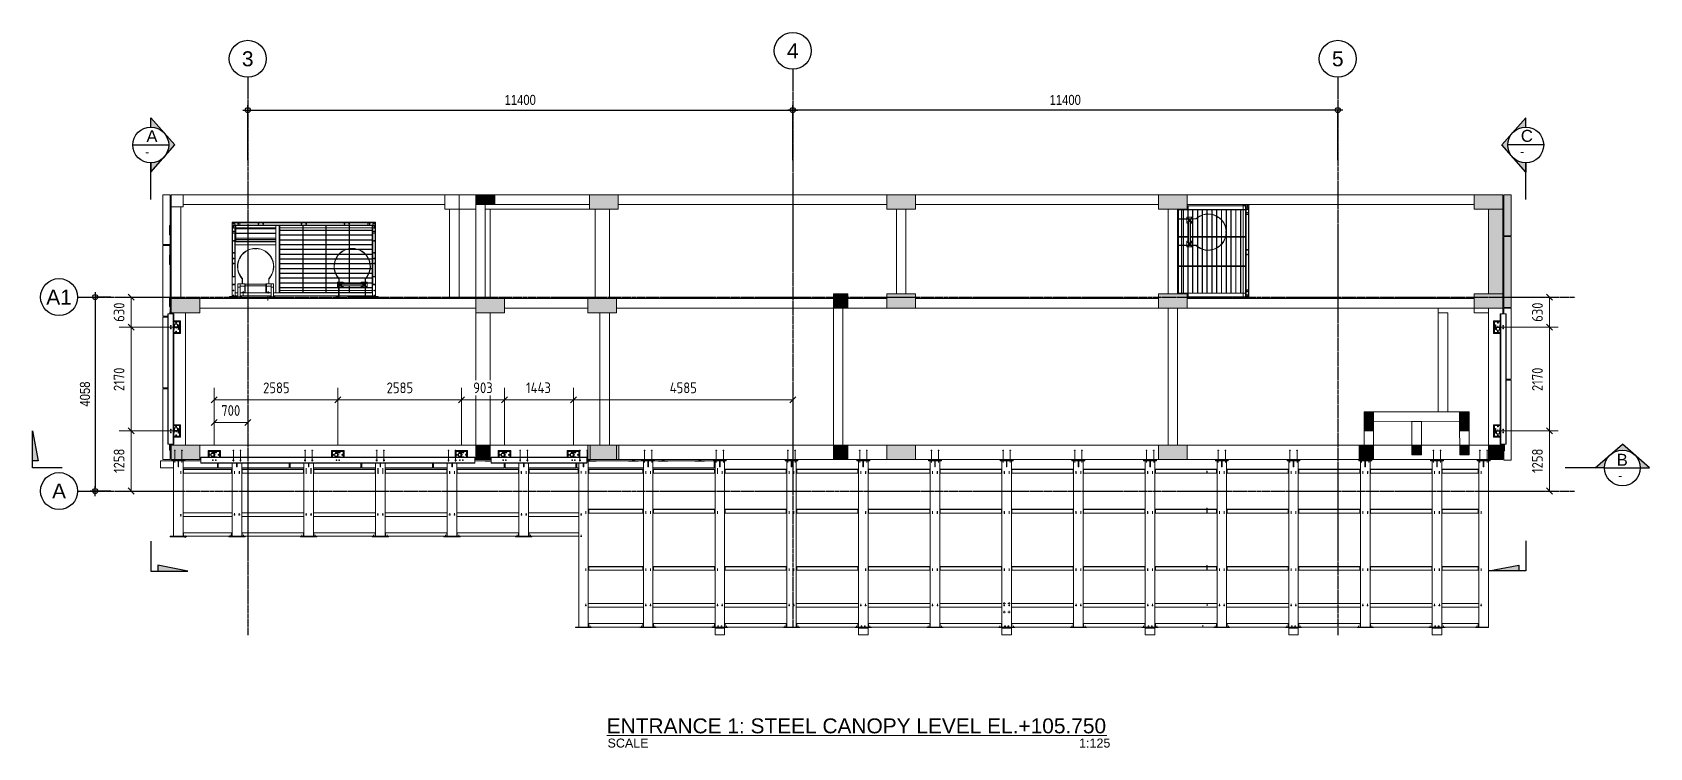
# Model space of a CAD drawing. Header units: millimetres. Extents: x -187664 to 435448, y -313239 to 299894.
# Drawn here: x 14659 to 48489, y -91372 to -76404 of the extents above; entities that cross this region are included whole.
import ezdxf
from ezdxf.enums import TextEntityAlignment as Align

# ---------------------------------------------------------------- set-up
doc = ezdxf.new("R2010")
doc.units = ezdxf.units.MM
for name, pattern in [('CENTER', [2, 1.25, -0.25, 0.25, -0.25]), ('XKITLINE00', [0]), ('XKITLINE02', [4, 2, -2])]:
    doc.linetypes.add(name, pattern=pattern)
for name, color, linetype in [('000 - EXISTING_BUILDING_MAIN_COLOR_1', 7, 'Continuous'), ('000 - EXISTING_BUILDING_MAIN_COLOR_251', 7, 'Continuous'), ('000 - EXISTING_COLUMN_MAIN_COLOR_1', 7, 'Continuous'), ('000 - EXISTING_CONCRETE_MAIN_COLOR_1', 7, 'Continuous'), ('000 - EXISTING_DIM_MAIN_COLOR_251', 7, 'Continuous'), ('000 - EXISTING_PRECAST_MAIN_COLOR_1', 7, 'Continuous'), ('000 - EXISTING_STEEL-STRUCTURE_MAIN_COLOR_1', 7, 'Continuous'), ('000 - EXISTING_STEEL-STRUCTURE_MAIN_COLOR_2', 7, 'Continuous'), ('000 - EXISTING_STEEL-STRUCTURE_MAIN_COLOR_251', 7, 'Continuous'), ('S-DIM', 7, 'Continuous'), ('Stan-Dim', 7, 'Continuous')]:
    doc.layers.add(name, color=color, linetype=linetype)
doc.layers.add('000 - EXISTING_STEEL-STRUCTURE_DEF_SUB', color=7, linetype='Continuous', plot=False)
for name, color, linetype, lineweight in [('Bolt', 7, 'Continuous', 0), ('Part', 7, 'Continuous', 0), ('Text', 7, 'Continuous', 0), ('Z-DIMENSIONS', 7, 'Continuous', 0)]:
    doc.layers.add(name, color=color, linetype=linetype, lineweight=lineweight)
doc.styles.add('ISOCPEUR', font='isocpeur.ttf')
doc.styles.add('RomanS', font='arial.ttf', dxfattribs={"width": 0.8})
doc.dimstyles.new('Dim-Cen', dxfattribs={"dimtxt": 3, "dimasz": 1, "dimexe": 0, "dimexo": 2.5, "dimgap": 1.5, "dimtad": 1, "dimdec": 0, "dimzin": 1, "dimdsep": 46, "dimtxsty": 'RomanS', "dimblk": 'CEN1', "dimcen": 0.09, "dimclrd": 7, "dimclre": 7, "dimclrt": 7, "dimadec": 0, "dimazin": 0, "dimtfac": 1, "dimtdec": 0, "dimtofl": 0, "dimtmove": 2, "dimatfit": 3, "dimfxl": 1, "dimtfill": 1, "dimtfillclr": 256, "dimtolj": 1, "dimtzin": 0, "dimarcsym": 0})

msp = doc.modelspace()

# ---------------------------------------------------------------- texts
at = {"color": 7, "style": 'RomanS'}
for s, height, p in [('A', 250, (17044.874, -78702.385)), ('C', 250, (45794.453, -78695.407)), ('ENTRANCE 1: STEEL CANOPY LEVEL EL.+105.750', 312.5, (26674.13, -91071.768))]:
    msp.add_text(s, height=height, dxfattribs=at).set_placement(p)
at = {"layer": 'Stan-Dim', "color": 7, "style": 'RomanS'}
for tag, p in [('4', (30564.558, -76790.565)), ('3', (19164.558, -76957.664)), ('5', (41964.558, -76957.664)), ('A1', (15217.967, -81943.924)), ('A', (15217.967, -86001.924))]:
    msp.add_attdef(tag, text='', height=312.5, dxfattribs=at).set_placement(p, align=Align.MIDDLE_CENTER)
at = {"layer": 'Text', "color": 7, "style": 'RomanS'}
for s, height, p in [('-', 187.5, (17018.273, -78998.572)), ('-', 187.5, (45779.728, -78993.442)), ('B', 250, (47798.44, -85473.788)), ('-', 187.5, (47829.904, -85769.762)), ('SCALE', 187.5, (26690.696, -91369.299)), ('1:125', 187.5, (36553.321, -91369.299))]:
    msp.add_text(s, height=height, dxfattribs=at).set_placement(p)

# ---------------------------------------------------------------- blocks, each defined once
blk = doc.blocks.new('*A1414')
at = {"layer": 'Part'}
blk.add_hatch(color=7, dxfattribs=at).paths.add_polyline_path([(375.88, 137.38), (375.88, 139.78), (378.28, 139.78), (378.28, 137.38)], flags=17)
blk = doc.blocks.new('*A1515')
at = {"layer": 'Part'}
blk.add_hatch(color=7, dxfattribs=at).paths.add_polyline_path([(373.48, 162.74), (373.48, 165.14), (378.28, 165.14), (378.28, 162.74)], flags=17)
blk = doc.blocks.new('*A1616')
at = {"layer": 'Part'}
blk.add_hatch(color=7, dxfattribs=at).paths.add_polyline_path([(375.88, 165.14), (375.88, 179.3), (378.28, 179.3), (378.28, 165.14)], flags=17)
blk = doc.blocks.new('*A1717')
at = {"layer": 'Part'}
blk.add_hatch(color=7, dxfattribs=at).paths.add_polyline_path([(378.48, 162.86), (378.48, 174.7), (379.68, 174.7), (379.68, 162.86)], flags=17)
blk = doc.blocks.new('*A1818')
at = {"layer": 'Part'}
blk.add_hatch(color=7, dxfattribs=at).paths.add_polyline_path([(378.48, 174.86), (378.48, 181.7), (379.68, 181.7), (379.68, 174.86)], flags=17)
blk = doc.blocks.new('*A1919')
at = {"layer": 'Part'}
blk.add_hatch(color=7, dxfattribs=at).paths.add_polyline_path([(160.29, 164.34), (160.29, 161.94), (155.49, 161.94), (155.49, 164.34)], flags=17)
blk = doc.blocks.new('*A2020')
at = {"layer": 'Part'}
blk.add_hatch(color=7, dxfattribs=at).paths.add_polyline_path([(160.28, 139.78), (160.28, 137.38), (155.48, 137.38), (155.48, 139.78)], flags=17)
blk = doc.blocks.new('*A2121')
at = {"layer": 'Part'}
blk.add_hatch(color=7, dxfattribs=at).paths.add_polyline_path([(275.23, 162.74), (275.23, 165.14), (280.03, 165.14), (280.03, 162.74)], flags=17)
blk = doc.blocks.new('*A2222')
at = {"layer": 'Part'}
blk.add_hatch(color=7, dxfattribs=at).paths.add_polyline_path([(266.28, 137.38), (266.28, 139.78), (268.68, 139.78), (268.68, 137.38)], flags=17)
blk = doc.blocks.new('*A2323')
at = {"layer": 'Part'}
blk.add_hatch(color=7, dxfattribs=at).paths.add_polyline_path([(266.28, 162.74), (266.28, 165.14), (268.68, 165.14), (268.68, 162.74)], flags=17)
blk = doc.blocks.new('*A2424')
at = {"layer": 'Part'}
blk.add_hatch(color=7, dxfattribs=at).paths.add_polyline_path([(275.23, 137.38), (275.23, 139.78), (280.03, 139.78), (280.03, 137.38)], flags=17)
blk = doc.blocks.new('*A2525')
at = {"layer": 'Part'}
blk.add_hatch(color=7, dxfattribs=at).paths.add_polyline_path([(230.37, 139.78), (230.37, 137.38), (225.57, 137.38), (225.57, 139.78)], flags=17)
blk = doc.blocks.new('*A2626')
at = {"layer": 'Part'}
blk.add_hatch(color=7, dxfattribs=at).paths.add_polyline_path([(230, 139.78), (230, 137.38), (225.2, 137.38), (225.2, 139.78)], flags=17)
blk = doc.blocks.new('*A2727')
at = {"layer": 'Part'}
blk.add_hatch(color=7, dxfattribs=at).paths.add_polyline_path([(208.83, 139.78), (208.83, 137.38), (206.43, 137.38), (206.43, 139.78)], flags=17)
blk = doc.blocks.new('*A2828')
at = {"layer": 'Part'}
blk.add_hatch(color=7, dxfattribs=at).paths.add_polyline_path([(275.23, 179.3), (275.23, 181.7), (280.03, 181.7), (280.03, 179.3)], flags=17)
blk = doc.blocks.new('*A2929')
at = {"layer": 'Part'}
blk.add_hatch(color=7, dxfattribs=at).paths.add_polyline_path([(225.48, 179.3), (225.48, 181.7), (230.28, 181.7), (230.28, 179.3)], flags=17)
blk = doc.blocks.new('*A3030')
at = {"layer": 'Part'}
blk.add_hatch(color=7, dxfattribs=at).paths.add_polyline_path([(206.43, 161.94), (206.43, 164.34), (211.23, 164.34), (211.23, 161.94)], flags=17)
blk = doc.blocks.new('*A3131')
at = {"layer": 'Part'}
blk.add_hatch(color=7, dxfattribs=at).paths.add_polyline_path([(225.2, 161.94), (225.2, 164.34), (230, 164.34), (230, 161.94)], flags=17)
blk = doc.blocks.new('*A3232')
at = {"layer": 'Part'}
blk.add_hatch(color=7, dxfattribs=at).paths.add_polyline_path([(206.43, 180.1), (206.43, 181.7), (209.63, 181.7), (209.63, 180.1)], flags=17)
blk = doc.blocks.new('*A3333')
at = {"layer": 'Part'}
blk.add_hatch(color=7, dxfattribs=at).paths.add_polyline_path([(371.08, 138.18), (371.08, 139.78), (372.68, 139.78), (372.68, 138.18)], flags=17)
blk = doc.blocks.new('*A3434')
at = {"layer": 'Part'}
blk.add_hatch(color=7, dxfattribs=at).paths.add_polyline_path([(363.08, 138.18), (363.08, 139.78), (364.68, 139.78), (364.68, 138.18)], flags=17)
blk = doc.blocks.new('*A3535')
at = {"layer": 'Part'}
blk.add_hatch(color=7, dxfattribs=at).paths.add_polyline_path([(354.28, 137.38), (354.28, 139.78), (356.68, 139.78), (356.68, 137.38)], flags=17)
blk = doc.blocks.new('*A3636')
at = {"layer": 'Part'}
blk.add_hatch(color=7, dxfattribs=at).paths.add_polyline_path([(320.68, 137.38), (320.68, 139.78), (325.48, 139.78), (325.48, 137.38)], flags=17)
blk = doc.blocks.new('*A3737')
at = {"layer": 'Part'}
blk.add_hatch(color=7, dxfattribs=at).paths.add_polyline_path([(355.08, 142.184), (355.08, 145.384), (356.68, 145.384), (356.68, 142.184)], flags=17)
blk = doc.blocks.new('*A3838')
at = {"layer": 'Part'}
blk.add_hatch(color=7, dxfattribs=at).paths.add_polyline_path([(371.08, 142.18), (371.08, 145.38), (372.68, 145.38), (372.68, 142.18)], flags=17)
blk = doc.blocks.new('*A3939')
at = {"layer": 'Part'}
blk.add_hatch(color=7, dxfattribs=at).paths.add_polyline_path([(373.48, 179.3), (373.48, 181.7), (378.28, 181.7), (378.28, 179.3)], flags=17)
blk = doc.blocks.new('*A4040')
at = {"layer": 'Part'}
blk.add_hatch(color=7, dxfattribs=at).paths.add_polyline_path([(320.68, 179.3), (320.68, 181.7), (325.48, 181.7), (325.48, 179.3)], flags=17)
blk = doc.blocks.new('*A4141')
at = {"layer": 'Part'}
blk.add_hatch(color=7, dxfattribs=at).paths.add_polyline_path([(320.68, 162.74), (320.68, 165.14), (325.48, 165.14), (325.48, 162.74)], flags=17)
blk = doc.blocks.new('*A106105')
at = {"layer": '000 - EXISTING_BUILDING_MAIN_COLOR_251', "color": 7, "linetype": 'XKITLINE00', "lineweight": 0}
for p, q in [((327.455615, 177.989921), (327.400974, 178.004562)), ((327.591715, 178.068498), (327.537074, 178.083139)), ((327.673173, 178.161716), (327.673173, 178.161716)), ((327.673173, 178.161716), (327.673173, 178.161716))]:
    blk.add_line(p, q, dxfattribs=at)
blk = doc.blocks.new('*A107106')
at = {"layer": '000 - EXISTING_BUILDING_MAIN_COLOR_251', "color": 7, "linetype": 'XKITLINE00', "lineweight": 0}
for p, q in [((330.341404, 178.107075), (330.326763, 178.161716)), ((330.477504, 178.028498), (330.462863, 178.083139)), ((330.613604, 177.949921), (330.598963, 178.004562))]:
    blk.add_line(p, q, dxfattribs=at)
blk = doc.blocks.new('*A108107')
at = {"layer": '000 - EXISTING_BUILDING_MAIN_COLOR_251', "color": 7, "linetype": 'XKITLINE00', "lineweight": 0}
for p, q in [((331.959968, 175.66364), (331.959968, 175.66364)), ((331.959968, 175.506486), (331.999968, 175.546486)), ((331.959968, 175.349331), (331.999968, 175.389331))]:
    blk.add_line(p, q, dxfattribs=at)
blk = doc.blocks.new('*A109108')
at = {"layer": '000 - EXISTING_STEEL-STRUCTURE_DEF_SUB', "color": 7, "linetype": 'XKITLINE00', "lineweight": 0}
for p in [(156.690027, 142.520019), (156.626027, 142.584019)]:
    blk.add_line(p, (156.626027, 142.584019), dxfattribs=at)
blk = doc.blocks.new('*A110109')
at = {"layer": '000 - EXISTING_STEEL-STRUCTURE_DEF_SUB', "color": 7, "linetype": 'XKITLINE00', "lineweight": 0}
for p in [(156.690027, 159.880025), (156.626027, 159.944025)]:
    blk.add_line(p, (156.626027, 159.944025), dxfattribs=at)
blk = doc.blocks.new('*A111110')
at = {"layer": '000 - EXISTING_STEEL-STRUCTURE_DEF_SUB', "color": 7, "linetype": 'XKITLINE00', "lineweight": 0}
for p, q in [((222.463981, 138.520027), (222.399981, 138.584027)), ((222.399981, 138.584027), (222.399981, 138.584027)), ((222.823981, 138.160027), (222.775981, 138.208027)), ((223.199981, 137.784027), (223.135981, 137.848027))]:
    blk.add_line(p, q, dxfattribs=at)
blk = doc.blocks.new('*A112111')
at = {"layer": '000 - EXISTING_STEEL-STRUCTURE_DEF_SUB', "color": 7, "linetype": 'XKITLINE00', "lineweight": 0}
for p, q in [((162.343981, 138.520027), (162.279981, 138.584027)), ((162.279981, 138.584027), (162.279981, 138.584027)), ((162.703981, 138.160027), (162.655981, 138.208027)), ((163.079981, 137.784027), (163.015981, 137.848027))]:
    blk.add_line(p, q, dxfattribs=at)
blk = doc.blocks.new('*A113112')
at = {"layer": '000 - EXISTING_STEEL-STRUCTURE_DEF_SUB', "color": 7, "linetype": 'XKITLINE00', "lineweight": 0}
for p, q in [((183.019981, 138.520027), (182.955981, 138.584027)), ((182.955981, 138.584027), (182.955981, 138.584027)), ((183.379981, 138.160027), (183.331981, 138.208027)), ((183.755981, 137.784027), (183.691981, 137.848027))]:
    blk.add_line(p, q, dxfattribs=at)
blk = doc.blocks.new('*A114113')
at = {"layer": '000 - EXISTING_STEEL-STRUCTURE_DEF_SUB', "color": 7, "linetype": 'XKITLINE00', "lineweight": 0}
for p, q in [((210.916019, 138.520027), (210.852019, 138.584027)), ((210.852019, 138.584027), (210.852019, 138.584027)), ((211.276019, 138.160027), (211.228019, 138.208027)), ((211.652019, 137.784027), (211.588019, 137.848027))]:
    blk.add_line(p, q, dxfattribs=at)
blk = doc.blocks.new('*A115114')
at = {"layer": '000 - EXISTING_STEEL-STRUCTURE_DEF_SUB', "color": 7, "linetype": 'XKITLINE00', "lineweight": 0}
for p, q in [((203.695981, 138.520027), (203.631981, 138.584027)), ((203.631981, 138.584027), (203.631981, 138.584027)), ((204.055981, 138.160027), (204.007981, 138.208027)), ((204.431981, 137.784027), (204.367981, 137.848027))]:
    blk.add_line(p, q, dxfattribs=at)
blk = doc.blocks.new('*A116115')
at = {"layer": '000 - EXISTING_BUILDING_MAIN_COLOR_1', "color": 7, "linetype": 'XKITLINE00', "lineweight": 0}
blk.add_line((165.679949, 168.051102), (165.679949, 168.051102), dxfattribs=at)
blk.add_line((165.679949, 168.051102), (165.679949, 168.051102), dxfattribs=at)
blk = doc.blocks.new('*A117116')
at = {"layer": '000 - EXISTING_BUILDING_MAIN_COLOR_251', "color": 7, "linetype": 'XKITLINE00', "lineweight": 0}
for p, q in [((183.08193, 170.960655), (183.027289, 170.946014)), ((183.160508, 171.096755), (183.105867, 171.082114))]:
    blk.add_line(p, q, dxfattribs=at)
blk = doc.blocks.new('*A118117')
at = {"layer": '000 - EXISTING_BUILDING_MAIN_COLOR_251', "color": 7, "linetype": 'XKITLINE00', "lineweight": 0}
for p, q in [((183.081964, 168.342612), (183.096605, 168.397253)), ((183.160541, 168.206512), (183.175182, 168.261154)), ((183.239118, 168.070413), (183.253759, 168.125054))]:
    blk.add_line(p, q, dxfattribs=at)
blk = doc.blocks.new('*A119118')
at = {"layer": '000 - EXISTING_BUILDING_MAIN_COLOR_251', "color": 7, "linetype": 'XKITLINE00', "lineweight": 0}
for p, q in [((185.60004, 172.664048), (185.56004, 172.704048)), ((185.56004, 172.704048), (185.56004, 172.704048)), ((185.757194, 172.664048), (185.717194, 172.704048)), ((185.914349, 172.664048), (185.874349, 172.704048))]:
    blk.add_line(p, q, dxfattribs=at)
blk = doc.blocks.new('*A120119')
at = {"layer": '000 - EXISTING_BUILDING_MAIN_COLOR_251', "color": 7, "linetype": 'XKITLINE00', "lineweight": 0}
for p, q in [((187.58575, 166.798349), (187.560051, 166.824048)), ((187.960051, 166.424048), (187.934451, 166.449648))]:
    blk.add_line(p, q, dxfattribs=at)
blk = doc.blocks.new('*A121120')
at = {"layer": '000 - EXISTING_BUILDING_MAIN_COLOR_1', "color": 7, "linetype": 'XKITLINE00', "lineweight": 0}
blk.add_line((189.159891, 168.051102), (189.159891, 168.051102), dxfattribs=at)
blk.add_line((189.159891, 168.051102), (189.159891, 168.051102), dxfattribs=at)
blk = doc.blocks.new('*A122121')
at = {"layer": '000 - EXISTING_BUILDING_MAIN_COLOR_251', "color": 7, "linetype": 'XKITLINE00', "lineweight": 0}
for p, q in [((188.243475, 171.322612), (188.258116, 171.377253)), ((188.322052, 171.186512), (188.336693, 171.241154)), ((188.40063, 171.050413), (188.415271, 171.105054))]:
    blk.add_line(p, q, dxfattribs=at)
blk = doc.blocks.new('*A123122')
at = {"layer": '000 - EXISTING_BUILDING_MAIN_COLOR_251', "color": 7, "linetype": 'XKITLINE00', "lineweight": 0}
for p, q in [((188.320962, 168.139695), (188.266321, 168.125054)), ((188.399539, 168.275795), (188.344898, 168.261154))]:
    blk.add_line(p, q, dxfattribs=at)
blk = doc.blocks.new('*A124123')
at = {"layer": '000 - EXISTING_BUILDING_MAIN_COLOR_251', "color": 7, "linetype": 'XKITLINE00', "lineweight": 0}
for p, q in [((183.585807, 166.798349), (183.560109, 166.824048)), ((183.560109, 166.824048), (183.560109, 166.824048)), ((183.960109, 166.424048), (183.934509, 166.449648))]:
    blk.add_line(p, q, dxfattribs=at)
blk = doc.blocks.new('*A125124')
at = {"layer": '000 - EXISTING_STEEL-STRUCTURE_DEF_SUB', "color": 7, "linetype": 'XKITLINE00', "lineweight": 0}
for p in [(377.879973, 142.520579), (377.815973, 142.584579)]:
    blk.add_line(p, (377.815973, 142.584579), dxfattribs=at)
blk = doc.blocks.new('*A126125')
at = {"layer": '000 - EXISTING_STEEL-STRUCTURE_DEF_SUB', "color": 7, "linetype": 'XKITLINE00', "lineweight": 0}
for p in [(377.879973, 159.880585), (377.815973, 159.944585)]:
    blk.add_line(p, (377.815973, 159.944585), dxfattribs=at)
blk = doc.blocks.new('*A127126')
at = {"layer": '000 - EXISTING_BUILDING_MAIN_COLOR_251', "color": 7, "linetype": 'XKITLINE00', "lineweight": 0}
for p, q in [((325.745667, 177.637873), (325.719968, 177.663571)), ((325.719968, 177.663571), (325.719968, 177.663571)), ((326.119968, 177.263571), (326.094368, 177.289171))]:
    blk.add_line(p, q, dxfattribs=at)
blk = doc.blocks.new('*A128127')
at = {"layer": '000 - EXISTING_BUILDING_MAIN_COLOR_251', "color": 7, "linetype": 'XKITLINE00', "lineweight": 0}
for p, q in [((327.361404, 172.945564), (327.346763, 173.000205)), ((327.497504, 172.866987), (327.482863, 172.921628)), ((327.633604, 172.788409), (327.618963, 172.84305))]:
    blk.add_line(p, q, dxfattribs=at)
blk = doc.blocks.new('*A129128')
at = {"layer": '000 - EXISTING_BUILDING_MAIN_COLOR_251', "color": 7, "linetype": 'XKITLINE00', "lineweight": 0}
for p, q in [((330.435615, 172.828409), (330.380974, 172.84305)), ((330.571715, 172.906987), (330.517074, 172.921628)), ((330.653173, 173.000205), (330.653173, 173.000205)), ((330.653173, 173.000205), (330.653173, 173.000205))]:
    blk.add_line(p, q, dxfattribs=at)
blk = doc.blocks.new('*A130129')
at = {"layer": '000 - EXISTING_BUILDING_MAIN_COLOR_251', "color": 7, "linetype": 'XKITLINE00', "lineweight": 0}
for p, q in [((325.745667, 173.63793), (325.719968, 173.663629)), ((325.719968, 173.663629), (325.719968, 173.663629)), ((326.119968, 173.263629), (326.094368, 173.289229))]:
    blk.add_line(p, q, dxfattribs=at)
blk = doc.blocks.new('*A260257')
at = {"layer": '000 - EXISTING_CONCRETE_MAIN_COLOR_1', "color": 7, "linetype": 'XKITLINE00', "lineweight": 0}
for p, q in [((230.369977, 139.784021), (266.279981, 139.784021)), ((268.679981, 139.784021), (275.231981, 139.784021)), ((280.031981, 139.784021), (320.679981, 139.784021)), ((325.479981, 139.784021), (354.279981, 139.784021)), ((356.679981, 139.784021), (363.080165, 139.784021)), ((364.680165, 139.784021), (371.080334, 139.784021)), ((372.680334, 139.784021), (375.879981, 139.784021)), ((230.369977, 137.384021), (266.279981, 137.384021)), ((268.679981, 137.384021), (275.231981, 137.384021)), ((280.031981, 137.384021), (320.679981, 137.384021)), ((325.479981, 137.384021), (354.279981, 137.384021)), ((356.679981, 137.384021), (375.879981, 137.384021))]:
    blk.add_line(p, q, dxfattribs=at)
blk = doc.blocks.new('*A261258')
at = {"layer": '000 - EXISTING_STEEL-STRUCTURE_MAIN_COLOR_1', "color": 7, "linetype": 'XKITLINE00', "lineweight": 0}
for p, q in [((318.480005, 109.344), (318.480005, 137.151988)), ((320.080005, 109.344), (320.080005, 137.151988)), ((318.480005, 109.344), (320.080005, 109.344))]:
    blk.add_line(p, q, dxfattribs=at)
blk = doc.blocks.new('*A262259')
at = {"layer": '000 - EXISTING_STEEL-STRUCTURE_MAIN_COLOR_1', "color": 7, "linetype": 'XKITLINE00', "lineweight": 0}
for p, q in [((317.920005, 109.264), (317.920005, 109.344)), ((320.640005, 109.264), (317.920005, 109.264)), ((320.160005, 109.344), (318.400005, 109.344)), ((318.480005, 109.344), (318.480005, 109.264)), ((320.080005, 109.264), (320.080005, 109.344)), ((320.640005, 109.264), (320.640005, 109.344))]:
    blk.add_line(p, q, dxfattribs=at)
blk = doc.blocks.new('*A263260')
at = {"layer": '000 - EXISTING_COLUMN_MAIN_COLOR_1', "color": 7, "linetype": 'XKITLINE00', "lineweight": 0}
for p, q in [((318.480029, 108.064002), (318.480029, 109.264)), ((320.080029, 109.264), (320.080029, 108.064002)), ((320.080029, 108.064002), (318.480029, 108.064002))]:
    blk.add_line(p, q, dxfattribs=at)
blk = doc.blocks.new('*A264261')
at = {"layer": '000 - EXISTING_CONCRETE_MAIN_COLOR_1', "color": 7, "linetype": 'XKITLINE00', "lineweight": 0}
for p, q in [((209.632, 181.703982), (225.48, 181.703982)), ((230.28, 181.703982), (275.232, 181.703982)), ((280.032, 181.703982), (320.68, 181.703982)), ((206.432, 164.344025), (206.432, 180.103982)), ((208.032, 164.344025), (208.032, 180.103982)), ((209.632, 180.103982), (225.48, 180.103982)), ((230.28, 180.103982), (275.232, 180.103982)), ((280.032, 180.103982), (320.68, 180.103982)), ((322.279984, 165.144025), (322.279984, 179.303982)), ((323.879984, 178.198291), (323.879984, 179.303982)), ((323.879984, 173.263949), (323.879984, 177.638291)), ((323.879984, 165.144025), (323.879984, 172.703949)), ((211.232, 164.344025), (225.2, 164.344025)), ((211.232, 162.744025), (225.2, 162.744025)), ((230, 164.344025), (266.28, 164.344025)), ((230, 162.744025), (266.28, 162.744025)), ((268.68, 164.344025), (275.232, 164.344025)), ((268.68, 162.744025), (275.232, 162.744025)), ((280.032, 164.344025), (320.68, 164.344025)), ((280.032, 162.744025), (320.68, 162.744025))]:
    blk.add_line(p, q, dxfattribs=at)
blk = doc.blocks.new('*A265262')
at = {"layer": 'Part', "color": 7, "linetype": 'XKITLINE00', "lineweight": 0}
for p, q in [((318.199973, 137.151988), (318.199973, 137.351988)), ((318.199973, 137.351988), (320.359973, 137.351988)), ((318.199973, 137.151988), (320.359973, 137.151988)), ((320.359973, 137.151988), (320.359973, 137.351988))]:
    blk.add_line(p, q, dxfattribs=at)
blk = doc.blocks.new('*A266263')
at = {"layer": '000 - EXISTING_BUILDING_MAIN_COLOR_251', "color": 7, "linetype": 'XKITLINE00', "lineweight": 0}
for p, q in [((330.653173, 173.000205), (330.306763, 172.800205)), ((330.326763, 172.765564), (330.306763, 172.800205)), ((330.326763, 172.765564), (330.673173, 172.965564)), ((330.673173, 172.965564), (330.653173, 173.000205))]:
    blk.add_line(p, q, dxfattribs=at)
blk = doc.blocks.new('*A267264')
at = {"layer": '000 - EXISTING_BUILDING_MAIN_COLOR_251', "color": 7, "linetype": 'XKITLINE00', "lineweight": 0}
for p, q in [((327.673173, 178.161716), (327.326763, 177.961716)), ((327.346763, 177.927075), (327.326763, 177.961716)), ((327.346763, 177.927075), (327.693173, 178.127075)), ((327.693173, 178.127075), (327.673173, 178.161716))]:
    blk.add_line(p, q, dxfattribs=at)
blk = doc.blocks.new('*A268265')
at = {"layer": '000 - EXISTING_BUILDING_MAIN_COLOR_251', "color": 7, "linetype": 'XKITLINE00', "lineweight": 0}
for p, q in [((330.326763, 178.161716), (330.306763, 178.127075)), ((330.306763, 178.127075), (330.653173, 177.927075)), ((330.673173, 177.961716), (330.326763, 178.161716)), ((330.653173, 177.927075), (330.673173, 177.961716))]:
    blk.add_line(p, q, dxfattribs=at)
blk = doc.blocks.new('*A269266')
at = {"layer": '000 - EXISTING_BUILDING_MAIN_COLOR_251', "color": 7, "linetype": 'XKITLINE00', "lineweight": 0}
for p, q in [((331.999968, 175.66364), (331.959968, 175.66364)), ((331.959968, 175.66364), (331.959968, 175.26364)), ((331.959968, 175.26364), (331.999968, 175.26364)), ((331.999968, 175.26364), (331.999968, 175.66364))]:
    blk.add_line(p, q, dxfattribs=at)
blk = doc.blocks.new('*A270267')
at = {"layer": 'Part', "color": 7, "linetype": 'XKITLINE00', "lineweight": 0}
for p, q in [((375.879981, 139.784027), (378.279981, 139.784027)), ((375.879981, 137.384027), (375.879981, 139.784027)), ((378.279981, 139.784027), (378.279981, 137.384027)), ((378.279981, 137.384027), (375.879981, 137.384027))]:
    blk.add_line(p, q, dxfattribs=at)
blk = doc.blocks.new('*A271268')
at = {"layer": 'Part', "color": 7, "linetype": 'XKITLINE00', "lineweight": 0}
for p, q in [((373.48, 165.144025), (378.28, 165.144025)), ((373.48, 162.744025), (373.48, 165.144025)), ((378.28, 165.144025), (378.28, 162.744025)), ((378.28, 162.744025), (373.48, 162.744025))]:
    blk.add_line(p, q, dxfattribs=at)
blk = doc.blocks.new('*A272269')
at = {"layer": '000 - EXISTING_PRECAST_MAIN_COLOR_1', "color": 7, "linetype": 'XKITLINE00', "lineweight": 0}
for p, q in [((379.679993, 150.704027), (378.879973, 150.704027)), ((379.679993, 137.264027), (379.679993, 150.704027)), ((378.479994, 139.944587), (378.479993, 138.864027)), ((378.479993, 137.264027), (378.479993, 138.864027)), ((378.479993, 138.864027), (378.559993, 138.864027)), ((378.559993, 138.864027), (378.505965, 139.944587)), ((378.559993, 138.864027), (378.559993, 139.944587)), ((378.479993, 137.264027), (379.679993, 137.264027))]:
    blk.add_line(p, q, dxfattribs=at)
blk = doc.blocks.new('*A273270')
at = {"layer": '000 - EXISTING_PRECAST_MAIN_COLOR_1', "color": 7, "linetype": 'XKITLINE00', "lineweight": 0}
for p, q in [((379.679993, 162.704027), (378.479993, 162.704027)), ((378.479993, 162.704027), (378.479993, 161.784585)), ((379.679993, 150.864027), (379.679993, 162.704027)), ((378.879973, 150.864027), (379.679993, 150.864027))]:
    blk.add_line(p, q, dxfattribs=at)
blk = doc.blocks.new('*A274271')
at = {"layer": '000 - EXISTING_CONCRETE_MAIN_COLOR_1', "color": 7, "linetype": 'XKITLINE00', "lineweight": 0}
for p, q in [((375.88, 139.784027), (375.88, 162.744025)), ((378.28, 161.784585), (378.28, 162.744025)), ((378.28, 139.784027), (378.28, 139.944587))]:
    blk.add_line(p, q, dxfattribs=at)
blk = doc.blocks.new('*A275272')
at = {"layer": '000 - EXISTING_STEEL-STRUCTURE_DEF_SUB', "color": 7, "linetype": 'XKITLINE00', "lineweight": 0}
for p, q in [((377.879973, 143.064579), (376.919973, 143.064579)), ((376.919973, 143.064579), (376.919973, 141.304579)), ((376.919973, 141.304579), (377.879973, 141.304579))]:
    blk.add_line(p, q, dxfattribs=at)
blk = doc.blocks.new('*A276273')
at = {"layer": '000 - EXISTING_STEEL-STRUCTURE_DEF_SUB', "color": 7, "linetype": 'XKITLINE00', "lineweight": 0}
for p, q in [((376.759973, 141.144579), (376.759973, 143.224579)), ((376.759973, 143.224579), (377.879973, 143.224579)), ((376.759973, 143.224579), (376.919973, 143.064579)), ((376.759973, 141.144579), (376.919973, 141.304579)), ((377.879973, 141.144579), (376.759973, 141.144579))]:
    blk.add_line(p, q, dxfattribs=at)
blk = doc.blocks.new('*A277274')
at = {"layer": '000 - EXISTING_STEEL-STRUCTURE_DEF_SUB', "color": 7, "linetype": 'XKITLINE00', "lineweight": 0}
for p, q in [((377.239947, 142.160579), (377.239947, 141.680579)), ((377.719947, 142.120579), (377.239947, 142.120579)), ((377.239947, 141.680579), (377.719947, 141.680579)), ((377.719947, 141.680579), (377.719947, 142.160579))]:
    blk.add_line(p, q, dxfattribs=at)
blk = doc.blocks.new('*A278275')
at = {"layer": 'Part', "color": 7, "linetype": 'XKITLINE00', "lineweight": 0}
for p, q in [((375.028965, 136.171017), (375.028965, 137.151988)), ((375.028965, 136.351988), (375.124965, 136.351988)), ((375.124965, 136.171017), (375.028965, 136.171017)), ((375.124965, 137.151988), (375.124965, 136.171017))]:
    blk.add_line(p, q, dxfattribs=at)
blk = doc.blocks.new('*A279276')
at = {"layer": 'Part', "color": 7, "linetype": 'XKITLINE00', "lineweight": 0}
for p, q in [((373.996933, 137.151988), (373.996933, 137.351988)), ((373.996933, 137.351988), (376.156933, 137.351988)), ((373.996933, 137.151988), (376.156933, 137.151988)), ((376.156933, 137.151988), (376.156933, 137.351988))]:
    blk.add_line(p, q, dxfattribs=at)
blk = doc.blocks.new('*A280277')
at = {"layer": '000 - EXISTING_STEEL-STRUCTURE_DEF_SUB', "color": 7, "linetype": 'XKITLINE00', "lineweight": 0}
for p, q in [((377.239947, 159.520585), (377.239947, 159.040585)), ((377.719947, 159.480585), (377.239947, 159.480585)), ((377.239947, 159.040585), (377.719947, 159.040585)), ((377.719947, 159.040585), (377.719947, 159.520585))]:
    blk.add_line(p, q, dxfattribs=at)
blk = doc.blocks.new('*A281278')
at = {"layer": '000 - EXISTING_STEEL-STRUCTURE_DEF_SUB', "color": 7, "linetype": 'XKITLINE00', "lineweight": 0}
for p, q in [((376.759973, 158.504585), (376.759973, 160.584585)), ((376.759973, 160.584585), (377.879973, 160.584585)), ((376.759973, 160.584585), (376.919973, 160.424585)), ((376.759973, 158.504585), (376.919973, 158.664585)), ((377.879973, 158.504585), (376.759973, 158.504585))]:
    blk.add_line(p, q, dxfattribs=at)
blk = doc.blocks.new('*A282279')
at = {"layer": '000 - EXISTING_STEEL-STRUCTURE_DEF_SUB', "color": 7, "linetype": 'XKITLINE00', "lineweight": 0}
for p, q in [((377.879973, 160.424585), (376.919973, 160.424585)), ((376.919973, 160.424585), (376.919973, 158.664585)), ((376.919973, 158.664585), (377.879973, 158.664585))]:
    blk.add_line(p, q, dxfattribs=at)
blk = doc.blocks.new('*A283280')
at = {"layer": 'Part', "color": 7, "linetype": 'XKITLINE00', "lineweight": 0}
for p, q in [((378.282483, 168.064027), (378.28, 168.064027)), ((378.282483, 166.464027), (378.282483, 168.064027)), ((378.28, 166.464027), (378.282483, 166.464027))]:
    blk.add_line(p, q, dxfattribs=at)
blk = doc.blocks.new('*A284281')
at = {"layer": 'Part', "color": 7, "linetype": 'XKITLINE00', "lineweight": 0}
for p, q in [((378.282483, 167.464027), (378.479993, 167.464027)), ((378.282483, 167.064027), (378.479993, 167.064027))]:
    blk.add_line(p, q, dxfattribs=at)
blk = doc.blocks.new('*A285282')
at = {"layer": '000 - EXISTING_COLUMN_MAIN_COLOR_1', "color": 7, "linetype": 'XKITLINE00', "lineweight": 0}
for p, q in [((378.28, 179.303982), (375.88, 179.303982)), ((375.88, 179.303982), (375.88, 165.144025)), ((378.28, 165.144025), (378.28, 179.303982)), ((375.88, 165.144025), (378.28, 165.144025))]:
    blk.add_line(p, q, dxfattribs=at)
blk = doc.blocks.new('*A286283')
at = {"layer": 'Part', "color": 7, "linetype": 'XKITLINE00', "lineweight": 0}
for p, q in [((378.282483, 172.504027), (378.479993, 172.504027)), ((378.282483, 172.104027), (378.479993, 172.104027))]:
    blk.add_line(p, q, dxfattribs=at)
blk = doc.blocks.new('*A287284')
at = {"layer": 'Part', "color": 7, "linetype": 'XKITLINE00', "lineweight": 0}
for p, q in [((378.282483, 173.104027), (378.28, 173.104027)), ((378.28, 171.504027), (378.282483, 171.504027)), ((378.282483, 171.504027), (378.282483, 173.104027))]:
    blk.add_line(p, q, dxfattribs=at)
blk = doc.blocks.new('*A288285')
at = {"layer": 'Part', "color": 7, "linetype": 'XKITLINE00', "lineweight": 0}
for p, q in [((378.282483, 178.864027), (378.28, 178.864027)), ((378.282483, 177.264027), (378.282483, 178.864027)), ((378.28, 177.264027), (378.282483, 177.264027))]:
    blk.add_line(p, q, dxfattribs=at)
blk = doc.blocks.new('*A289286')
at = {"layer": 'Part', "color": 7, "linetype": 'XKITLINE00', "lineweight": 0}
for p, q in [((378.282483, 178.264027), (378.479993, 178.264027)), ((378.282483, 177.864027), (378.479993, 177.864027))]:
    blk.add_line(p, q, dxfattribs=at)
blk = doc.blocks.new('*A290287')
at = {"layer": 'Part', "color": 7, "linetype": 'XKITLINE00', "lineweight": 0}
for p, q in [((378.479993, 162.864027), (378.479993, 174.704027)), ((378.479993, 174.704027), (379.679993, 174.704027)), ((379.679993, 162.864027), (379.679993, 174.704027)), ((378.479993, 162.864027), (379.679993, 162.864027))]:
    blk.add_line(p, q, dxfattribs=at)
blk = doc.blocks.new('*A291288')
at = {"layer": 'Part', "color": 7, "linetype": 'XKITLINE00', "lineweight": 0}
for p, q in [((379.679993, 181.704027), (378.479993, 181.704027)), ((378.479993, 181.704027), (378.479993, 174.864027)), ((379.679993, 174.864027), (379.679993, 181.704027)), ((378.479993, 174.864027), (379.679993, 174.864027))]:
    blk.add_line(p, q, dxfattribs=at)
blk = doc.blocks.new('*A294289')
at = {"layer": '000 - EXISTING_STEEL-STRUCTURE_DEF_SUB'}
for points in [[(377.42, 142.16), (377.42, 142.21), (377.54, 142.21), (377.54, 142.16)], [(377.42, 142.12), (377.42, 142.16), (377.54, 142.16), (377.54, 142.12)]]:
    blk.add_hatch(color=7, dxfattribs=at).paths.add_polyline_path(points, flags=17)
at = {"layer": '000 - EXISTING_STEEL-STRUCTURE_DEF_SUB', "color": 7, "linetype": 'XKITLINE00', "lineweight": 0}
for p, q in [((377.42, 142.16), (377.42, 142.21)), ((377.42, 142.12), (377.42, 142.16)), ((377.48, 142.06), (377.48, 142.4)), ((377.54, 142.16), (377.54, 142.21)), ((377.54, 142.12), (377.54, 142.16))]:
    blk.add_line(p, q, dxfattribs=at)
blk = doc.blocks.new('*A295290')
at = {"layer": '000 - EXISTING_STEEL-STRUCTURE_DEF_SUB'}
for points in [[(378.37, 142.48), (378.38, 142.48), (378.39, 142.47), (378.4, 142.46), (378.41, 142.46), (378.41, 142.45), (378.41, 142.44), (378.42, 142.42), (378.41, 142.41), (378.41, 142.4), (378.41, 142.39), (378.4, 142.38), (378.39, 142.38), (378.38, 142.37), (378.37, 142.37), (378.36, 142.37), (378.35, 142.37), (378.34, 142.37), (378.33, 142.38), (378.32, 142.38), (378.31, 142.39), (378.31, 142.4), (378.31, 142.41), (378.3, 142.42), (378.31, 142.44), (378.31, 142.45), (378.31, 142.46), (378.32, 142.46), (378.33, 142.47), (378.34, 142.48), (378.35, 142.48), (378.36, 142.48)], [(378.37, 142), (378.38, 142), (378.39, 141.99), (378.4, 141.98), (378.41, 141.98), (378.41, 141.97), (378.41, 141.96), (378.42, 141.94), (378.41, 141.93), (378.41, 141.92), (378.41, 141.91), (378.4, 141.9), (378.39, 141.9), (378.38, 141.89), (378.37, 141.89), (378.36, 141.89), (378.35, 141.89), (378.34, 141.89), (378.33, 141.9), (378.32, 141.9), (378.31, 141.91), (378.31, 141.92), (378.31, 141.93), (378.3, 141.94), (378.31, 141.96), (378.31, 141.97), (378.31, 141.98), (378.32, 141.98), (378.33, 141.99), (378.34, 142), (378.35, 142), (378.36, 142)]]:
    blk.add_hatch(color=7, dxfattribs=at).paths.add_polyline_path(points, flags=17)
at = {"layer": '000 - EXISTING_STEEL-STRUCTURE_DEF_SUB', "color": 7, "linetype": 'XKITLINE00', "lineweight": 0}
for p, q in [((378.25, 142.42), (378.47, 142.42)), ((378.25, 141.94), (378.47, 141.94)), ((378.36, 142.54), (378.36, 142.31)), ((378.36, 142.06), (378.36, 141.83))]:
    blk.add_line(p, q, dxfattribs=at)
blk = doc.blocks.new('*A296291')
at = {"layer": '000 - EXISTING_STEEL-STRUCTURE_DEF_SUB'}
for points in [[(377.3, 142.9), (377.31, 142.93), (377.32, 142.94), (377.34, 142.96), (377.36, 142.96), (377.6, 142.96), (377.62, 142.96), (377.64, 142.94), (377.65, 142.93), (377.66, 142.9), (377.65, 142.88), (377.64, 142.86), (377.62, 142.85), (377.6, 142.85), (377.36, 142.85), (377.34, 142.85), (377.32, 142.86), (377.31, 142.88)], [(377.32, 141.5), (377.34, 141.52), (377.36, 141.52), (377.6, 141.52), (377.62, 141.52), (377.64, 141.5), (377.65, 141.49), (377.66, 141.46), (377.65, 141.44), (377.64, 141.42), (377.62, 141.41), (377.6, 141.41), (377.36, 141.41), (377.34, 141.41), (377.32, 141.42), (377.31, 141.44), (377.3, 141.46), (377.31, 141.49)]]:
    blk.add_hatch(color=7, dxfattribs=at).paths.add_polyline_path(points, flags=17)
at = {"layer": '000 - EXISTING_STEEL-STRUCTURE_DEF_SUB', "color": 7, "linetype": 'XKITLINE00', "lineweight": 0}
for p, q in [((377.59, 142.9), (377.37, 142.9)), ((377.59, 141.46), (377.37, 141.46)), ((377.48, 143.02), (377.48, 142.79)), ((377.48, 141.58), (377.48, 141.35))]:
    blk.add_line(p, q, dxfattribs=at)
blk = doc.blocks.new('*A297292')
at = {"layer": 'Bolt'}
for points in [[(374.4, 138.9), (374.4, 138.95), (374.55, 138.95), (374.55, 138.9)], [(374.4, 138.9), (374.4, 138.95), (374.55, 138.95), (374.55, 138.9)], [(374.4, 138.9), (374.4, 138.95), (374.55, 138.95), (374.55, 138.9)], [(375.6, 138.9), (375.6, 138.95), (375.75, 138.95), (375.75, 138.9)], [(375.6, 138.9), (375.6, 138.95), (375.75, 138.95), (375.75, 138.9)], [(375.6, 138.9), (375.6, 138.95), (375.75, 138.95), (375.75, 138.9)], [(374.4, 137.15), (374.4, 137.35), (374.55, 137.35), (374.55, 137.15)], [(374.4, 137.15), (374.4, 137.35), (374.55, 137.35), (374.55, 137.15)], [(374.4, 137.15), (374.4, 137.35), (374.55, 137.35), (374.55, 137.15)], [(375.6, 137.15), (375.6, 137.35), (375.75, 137.35), (375.75, 137.15)], [(375.6, 137.15), (375.6, 137.35), (375.75, 137.35), (375.75, 137.15)], [(375.6, 137.15), (375.6, 137.35), (375.75, 137.35), (375.75, 137.15)]]:
    blk.add_hatch(color=7, dxfattribs=at).paths.add_polyline_path(points, flags=17)
at = {"layer": 'Bolt', "color": 7, "linetype": 'XKITLINE00', "lineweight": 0}
for p, q in [((374.4, 138.95), (374.4, 138.9)), ((374.4, 138.95), (374.4, 138.9)), ((374.4, 138.95), (374.4, 138.9)), ((374.48, 139.04), (374.48, 136.87)), ((374.48, 139.04), (374.48, 136.87)), ((374.48, 139.04), (374.48, 136.87)), ((374.55, 138.95), (374.55, 138.9)), ((374.55, 138.95), (374.55, 138.9)), ((374.55, 138.95), (374.55, 138.9)), ((375.6, 138.95), (375.6, 138.9)), ((375.6, 138.95), (375.6, 138.9)), ((375.6, 138.95), (375.6, 138.9)), ((375.68, 139.04), (375.68, 136.87)), ((375.68, 139.04), (375.68, 136.87)), ((375.68, 139.04), (375.68, 136.87)), ((375.75, 138.95), (375.75, 138.9)), ((375.75, 138.95), (375.75, 138.9)), ((375.75, 138.95), (375.75, 138.9)), ((374.4, 137.35), (374.4, 137.15)), ((374.4, 137.35), (374.4, 137.15)), ((374.4, 137.35), (374.4, 137.15)), ((374.55, 137.35), (374.55, 137.15)), ((374.55, 137.35), (374.55, 137.15)), ((374.55, 137.35), (374.55, 137.15)), ((375.6, 137.35), (375.6, 137.15)), ((375.6, 137.35), (375.6, 137.15)), ((375.6, 137.35), (375.6, 137.15)), ((375.75, 137.35), (375.75, 137.15)), ((375.75, 137.35), (375.75, 137.15)), ((375.75, 137.35), (375.75, 137.15))]:
    blk.add_line(p, q, dxfattribs=at)
blk = doc.blocks.new('*A298293')
at = {"layer": '000 - EXISTING_STEEL-STRUCTURE_DEF_SUB'}
for points in [[(377.32, 160.3), (377.34, 160.32), (377.36, 160.32), (377.6, 160.32), (377.62, 160.32), (377.64, 160.3), (377.65, 160.29), (377.66, 160.26), (377.65, 160.24), (377.64, 160.22), (377.62, 160.21), (377.6, 160.21), (377.36, 160.21), (377.34, 160.21), (377.32, 160.22), (377.31, 160.24), (377.3, 160.26), (377.31, 160.29)], [(377.32, 158.86), (377.34, 158.88), (377.36, 158.88), (377.6, 158.88), (377.62, 158.88), (377.64, 158.86), (377.65, 158.85), (377.66, 158.82), (377.65, 158.8), (377.64, 158.78), (377.62, 158.77), (377.6, 158.77), (377.36, 158.77), (377.34, 158.77), (377.32, 158.78), (377.31, 158.8), (377.3, 158.82), (377.31, 158.85)]]:
    blk.add_hatch(color=7, dxfattribs=at).paths.add_polyline_path(points, flags=17)
at = {"layer": '000 - EXISTING_STEEL-STRUCTURE_DEF_SUB', "color": 7, "linetype": 'XKITLINE00', "lineweight": 0}
for p, q in [((377.59, 160.26), (377.37, 160.26)), ((377.48, 160.38), (377.48, 160.15)), ((377.59, 158.82), (377.37, 158.82)), ((377.48, 158.94), (377.48, 158.71))]:
    blk.add_line(p, q, dxfattribs=at)
blk = doc.blocks.new('*A299294')
at = {"layer": '000 - EXISTING_STEEL-STRUCTURE_DEF_SUB'}
for points in [[(377.42, 159.52), (377.42, 159.57), (377.54, 159.57), (377.54, 159.52)], [(377.42, 159.48), (377.42, 159.52), (377.54, 159.52), (377.54, 159.48)]]:
    blk.add_hatch(color=7, dxfattribs=at).paths.add_polyline_path(points, flags=17)
at = {"layer": '000 - EXISTING_STEEL-STRUCTURE_DEF_SUB', "color": 7, "linetype": 'XKITLINE00', "lineweight": 0}
for p, q in [((377.48, 159.42), (377.48, 159.76)), ((377.42, 159.52), (377.42, 159.57)), ((377.42, 159.48), (377.42, 159.52)), ((377.54, 159.52), (377.54, 159.57)), ((377.54, 159.48), (377.54, 159.52))]:
    blk.add_line(p, q, dxfattribs=at)
blk = doc.blocks.new('*A300295')
at = {"layer": '000 - EXISTING_STEEL-STRUCTURE_DEF_SUB'}
for points in [[(378.37, 159.84), (378.38, 159.84), (378.39, 159.83), (378.4, 159.82), (378.41, 159.82), (378.41, 159.81), (378.41, 159.8), (378.42, 159.78), (378.41, 159.77), (378.41, 159.76), (378.41, 159.75), (378.4, 159.74), (378.39, 159.74), (378.38, 159.73), (378.37, 159.73), (378.36, 159.73), (378.35, 159.73), (378.34, 159.73), (378.33, 159.74), (378.32, 159.74), (378.31, 159.75), (378.31, 159.76), (378.31, 159.77), (378.3, 159.78), (378.31, 159.8), (378.31, 159.81), (378.31, 159.82), (378.32, 159.82), (378.33, 159.83), (378.34, 159.84), (378.35, 159.84), (378.36, 159.84)], [(378.37, 159.36), (378.38, 159.36), (378.39, 159.35), (378.4, 159.34), (378.41, 159.34), (378.41, 159.33), (378.41, 159.32), (378.42, 159.3), (378.41, 159.29), (378.41, 159.28), (378.41, 159.27), (378.4, 159.26), (378.39, 159.26), (378.38, 159.25), (378.37, 159.25), (378.36, 159.25), (378.35, 159.25), (378.34, 159.25), (378.33, 159.26), (378.32, 159.26), (378.31, 159.27), (378.31, 159.28), (378.31, 159.29), (378.3, 159.3), (378.31, 159.32), (378.31, 159.33), (378.31, 159.34), (378.32, 159.34), (378.33, 159.35), (378.34, 159.36), (378.35, 159.36), (378.36, 159.36)]]:
    blk.add_hatch(color=7, dxfattribs=at).paths.add_polyline_path(points, flags=17)
at = {"layer": '000 - EXISTING_STEEL-STRUCTURE_DEF_SUB', "color": 7, "linetype": 'XKITLINE00', "lineweight": 0}
for p, q in [((378.25, 159.78), (378.47, 159.78)), ((378.36, 159.9), (378.36, 159.67)), ((378.25, 159.3), (378.47, 159.3)), ((378.36, 159.42), (378.36, 159.19))]:
    blk.add_line(p, q, dxfattribs=at)
blk = doc.blocks.new('*A302296')
at = {"layer": '000 - EXISTING_STEEL-STRUCTURE_MAIN_COLOR_251', "color": 7, "linetype": 'XKITLINE00', "lineweight": 0}
for p, q in [((157.552005, 125.14304), (157.552005, 124.54304)), ((157.552005, 125.14304), (165.592005, 125.14304)), ((157.552005, 124.54304), (165.592005, 124.54304)), ((165.592005, 125.14304), (165.592005, 124.54304))]:
    blk.add_line(p, q, dxfattribs=at)
blk = doc.blocks.new('*A303297')
at = {"layer": '000 - EXISTING_STEEL-STRUCTURE_MAIN_COLOR_2', "color": 7, "linetype": 'XKITLINE00', "lineweight": 0}
for p, q in [((155.890027, 161.784025), (154.890027, 161.784025)), ((154.890027, 161.784025), (154.890027, 139.944027)), ((154.954027, 139.944027), (154.954027, 161.784025)), ((155.826027, 139.944027), (155.826027, 161.784025)), ((155.890027, 161.784025), (155.890027, 159.944025)), ((155.890027, 142.584019), (155.890027, 159.144025)), ((155.890027, 139.944027), (155.890027, 141.784019)), ((155.890027, 139.944027), (154.890027, 139.944027))]:
    blk.add_line(p, q, dxfattribs=at)
blk = doc.blocks.new('*A304298')
at = {"layer": '000 - EXISTING_STEEL-STRUCTURE_MAIN_COLOR_251', "color": 7, "linetype": 'XKITLINE00', "lineweight": 0}
for p, q in [((157.472005, 128.48232), (165.672005, 128.48232)), ((157.472005, 127.88232), (165.672005, 127.88232))]:
    blk.add_line(p, q, dxfattribs=at)
blk = doc.blocks.new('*A305299')
at = {"layer": '000 - EXISTING_STEEL-STRUCTURE_MAIN_COLOR_251', "color": 7, "linetype": 'XKITLINE00', "lineweight": 0}
for p, q in [((157.472005, 135.794399), (165.672005, 135.794399)), ((157.472005, 135.790212), (165.672005, 135.790212)), ((165.592005, 135.735782), (157.552005, 135.735782)), ((157.552005, 135.735782), (157.552005, 135.731595)), ((157.552005, 135.731595), (165.592005, 135.731595)), ((157.552005, 135.731595), (157.552005, 135.132418)), ((165.592005, 135.731595), (165.592005, 135.735782)), ((165.592005, 135.132418), (165.592005, 135.731595)), ((157.472005, 135.242963), (157.552005, 135.242963)), ((157.472005, 135.194814), (157.552005, 135.194814)), ((157.472005, 135.142885), (157.552005, 135.142885)), ((157.552005, 135.132418), (165.592005, 135.132418)), ((165.592005, 135.242963), (165.672005, 135.242963)), ((165.592005, 135.194814), (165.672005, 135.194814)), ((165.592005, 135.142885), (165.672005, 135.142885))]:
    blk.add_line(p, q, dxfattribs=at)
blk = doc.blocks.new('*A306300')
at = {"layer": '000 - EXISTING_STEEL-STRUCTURE_DEF_SUB', "color": 7, "linetype": 'XKITLINE00', "lineweight": 0}
for p, q in [((155.954027, 159.944025), (155.890027, 159.944025)), ((155.890027, 159.944025), (155.890027, 159.144025)), ((155.954027, 159.568025), (155.954027, 159.944025)), ((156.690027, 159.944025), (156.626027, 159.944025)), ((156.626027, 159.944025), (156.626027, 159.568025)), ((156.690027, 159.144025), (156.690027, 159.944025)), ((155.890027, 159.144025), (155.954027, 159.144025)), ((156.626027, 159.568025), (155.954027, 159.568025)), ((155.954027, 159.144025), (155.954027, 159.520025)), ((155.954027, 159.520025), (156.626027, 159.520025)), ((156.626027, 159.520025), (156.626027, 159.144025)), ((156.626027, 159.144025), (156.690027, 159.144025))]:
    blk.add_line(p, q, dxfattribs=at)
blk = doc.blocks.new('*A307301')
at = {"layer": 'Part', "color": 7, "linetype": 'XKITLINE00', "lineweight": 0}
for p, q in [((155.489991, 164.344025), (160.289991, 164.344025)), ((155.489991, 161.944025), (155.489991, 164.344025)), ((160.289991, 164.344025), (160.289991, 161.944025)), ((160.289991, 161.944025), (155.489991, 161.944025))]:
    blk.add_line(p, q, dxfattribs=at)
blk = doc.blocks.new('*A308302')
at = {"layer": 'Part', "color": 7, "linetype": 'XKITLINE00', "lineweight": 0}
for p, q in [((155.479981, 139.784027), (160.279981, 139.784027)), ((155.479981, 137.384027), (155.479981, 139.784027)), ((160.279981, 139.784027), (160.279981, 137.384027)), ((160.279981, 137.384027), (155.479981, 137.384027))]:
    blk.add_line(p, q, dxfattribs=at)
blk = doc.blocks.new('*A309303')
at = {"layer": '000 - EXISTING_CONCRETE_MAIN_COLOR_1', "color": 7, "linetype": 'XKITLINE00', "lineweight": 0}
for p, q in [((157.48, 181.703982), (157.48, 180.103982)), ((157.48, 181.703982), (201.24, 181.703982)), ((157.48, 180.103982), (201.24, 180.103982))]:
    blk.add_line(p, q, dxfattribs=at)
blk = doc.blocks.new('*A310304')
at = {"layer": '000 - EXISTING_PRECAST_MAIN_COLOR_1', "color": 7, "linetype": 'XKITLINE00', "lineweight": 0}
for p, q in [((155.280007, 162.55736), (155.26636, 161.784025)), ((155.280007, 161.784025), (155.280007, 162.55736)), ((154.890027, 161.224027), (154.080007, 161.224027)), ((154.080007, 161.224027), (154.080007, 149.384027)), ((154.080007, 149.384027), (154.890027, 149.384027))]:
    blk.add_line(p, q, dxfattribs=at)
blk = doc.blocks.new('*A311305')
at = {"layer": '000 - EXISTING_PRECAST_MAIN_COLOR_1', "color": 7, "linetype": 'XKITLINE00', "lineweight": 0}
for p, q in [((153.680005, 137.186511), (153.680005, 135.986511)), ((153.680005, 137.186511), (155.591973, 137.186511)), ((153.680005, 135.986511), (155.872005, 135.986511)), ((157.472005, 136.226511), (157.480005, 136.226511)), ((157.472005, 135.986511), (163.200005, 135.986511)), ((157.480005, 136.226511), (157.480005, 137.151988)), ((160.439981, 137.186511), (157.751973, 137.186511)), ((160.400005, 137.106511), (160.400005, 137.186511)), ((160.400005, 137.106511), (160.439981, 137.108509)), ((160.439981, 137.106511), (160.400005, 137.106511)), ((163.200005, 135.986511), (163.200005, 136.784027))]:
    blk.add_line(p, q, dxfattribs=at)
blk = doc.blocks.new('*A312306')
at = {"layer": '000 - EXISTING_CONCRETE_MAIN_COLOR_1', "color": 7, "linetype": 'XKITLINE00', "lineweight": 0}
for p, q in [((155.489991, 161.784025), (155.489991, 161.944025)), ((157.889991, 139.784027), (157.889991, 161.944025)), ((155.489991, 139.784027), (155.489991, 139.944027))]:
    blk.add_line(p, q, dxfattribs=at)
blk = doc.blocks.new('*A313307')
at = {"layer": '000 - EXISTING_STEEL-STRUCTURE_DEF_SUB', "color": 7, "linetype": 'XKITLINE00', "lineweight": 0}
for p, q in [((155.890027, 160.584025), (157.010027, 160.584025)), ((156.850027, 160.424025), (157.010027, 160.584025)), ((157.010027, 160.584025), (157.010027, 158.504025)), ((157.010027, 158.504025), (155.890027, 158.504025)), ((156.850027, 158.664025), (157.010027, 158.504025))]:
    blk.add_line(p, q, dxfattribs=at)
blk = doc.blocks.new('*A314308')
at = {"layer": '000 - EXISTING_STEEL-STRUCTURE_DEF_SUB', "color": 7, "linetype": 'XKITLINE00', "lineweight": 0}
for p, q in [((156.850027, 160.424025), (155.890027, 160.424025)), ((156.850027, 158.664025), (156.850027, 160.424025)), ((155.890027, 158.664025), (156.850027, 158.664025))]:
    blk.add_line(p, q, dxfattribs=at)
blk = doc.blocks.new('*A315309')
at = {"layer": '000 - EXISTING_CONCRETE_MAIN_COLOR_1', "color": 7, "linetype": 'XKITLINE00', "lineweight": 0}
for p, q in [((206.441991, 150.654666), (206.441991, 161.944025)), ((208.841991, 150.654666), (208.841991, 161.944025)), ((206.441991, 139.784027), (206.441991, 148.134666)), ((208.841991, 139.784027), (208.841991, 148.134666))]:
    blk.add_line(p, q, dxfattribs=at)
blk = doc.blocks.new('*A316310')
at = {"layer": '000 - EXISTING_CONCRETE_MAIN_COLOR_1', "color": 7, "linetype": 'XKITLINE00', "lineweight": 0}
for p, q in [((227.2, 139.784027), (227.2, 161.943982)), ((228.8, 139.784027), (228.8, 161.943982))]:
    blk.add_line(p, q, dxfattribs=at)
blk = doc.blocks.new('*A317311')
at = {"layer": '000 - EXISTING_CONCRETE_MAIN_COLOR_1', "color": 7, "linetype": 'XKITLINE00', "lineweight": 0}
for p, q in [((225.48, 179.303982), (208.832, 179.303982)), ((208.832, 179.303982), (208.832, 164.344025))]:
    blk.add_line(p, q, dxfattribs=at)
blk = doc.blocks.new('*A318312')
at = {"layer": 'Part', "color": 7, "linetype": 'XKITLINE00', "lineweight": 0}
for p, q in [((275.232, 165.144025), (280.032, 165.144025)), ((275.232, 162.744025), (275.232, 165.144025)), ((280.032, 165.144025), (280.032, 162.744025)), ((280.032, 162.744025), (275.232, 162.744025))]:
    blk.add_line(p, q, dxfattribs=at)
blk = doc.blocks.new('*A319313')
at = {"layer": 'Part', "color": 7, "linetype": 'XKITLINE00', "lineweight": 0}
for p, q in [((266.279981, 139.784027), (268.679981, 139.784027)), ((266.279981, 137.384027), (266.279981, 139.784027)), ((268.679981, 139.784027), (268.679981, 137.384027)), ((268.679981, 137.384027), (266.279981, 137.384027))]:
    blk.add_line(p, q, dxfattribs=at)
blk = doc.blocks.new('*A320314')
at = {"layer": 'Part', "color": 7, "linetype": 'XKITLINE00', "lineweight": 0}
for p, q in [((266.28, 165.144025), (268.68, 165.144025)), ((266.28, 162.744025), (266.28, 165.144025)), ((268.68, 165.144025), (268.68, 162.744025)), ((268.68, 162.744025), (266.28, 162.744025))]:
    blk.add_line(p, q, dxfattribs=at)
blk = doc.blocks.new('*A321315')
at = {"layer": 'Part', "color": 7, "linetype": 'XKITLINE00', "lineweight": 0}
for p, q in [((275.231981, 139.784027), (280.031981, 139.784027)), ((275.231981, 137.384027), (275.231981, 139.784027)), ((280.031981, 139.784027), (280.031981, 137.384027)), ((280.031981, 137.384027), (275.231981, 137.384027))]:
    blk.add_line(p, q, dxfattribs=at)
blk = doc.blocks.new('*A322316')
at = {"layer": '000 - EXISTING_CONCRETE_MAIN_COLOR_1', "color": 7, "linetype": 'XKITLINE00', "lineweight": 0}
for p, q in [((266.28, 139.784027), (266.28, 162.743982)), ((267.88, 139.784027), (267.88, 162.743982))]:
    blk.add_line(p, q, dxfattribs=at)
blk = doc.blocks.new('*A323317')
at = {"layer": 'Part', "color": 7, "linetype": 'XKITLINE00', "lineweight": 0}
for p, q in [((258.199973, 137.151988), (258.199973, 137.351988)), ((258.199973, 137.351988), (260.359973, 137.351988)), ((258.199973, 137.151988), (260.359973, 137.151988)), ((260.359973, 137.151988), (260.359973, 137.351988))]:
    blk.add_line(p, q, dxfattribs=at)
blk = doc.blocks.new('*A324318')
at = {"layer": 'Part', "color": 7, "linetype": 'XKITLINE00', "lineweight": 0}
for p, q in [((259.232005, 136.171017), (259.232005, 137.151988)), ((259.232005, 136.351988), (259.328005, 136.351988)), ((259.328005, 136.171017), (259.232005, 136.171017)), ((259.328005, 137.151988), (259.328005, 136.171017))]:
    blk.add_line(p, q, dxfattribs=at)
blk = doc.blocks.new('*A325319')
at = {"layer": 'Part', "color": 7, "linetype": 'XKITLINE00', "lineweight": 0}
for p, q in [((270.199973, 137.151988), (270.199973, 137.351988)), ((270.199973, 137.351988), (272.359973, 137.351988)), ((270.199973, 137.151988), (272.359973, 137.151988)), ((272.359973, 137.151988), (272.359973, 137.351988))]:
    blk.add_line(p, q, dxfattribs=at)
blk = doc.blocks.new('*A326320')
at = {"layer": 'Part', "color": 7, "linetype": 'XKITLINE00', "lineweight": 0}
for p, q in [((271.232005, 136.171017), (271.232005, 137.151988)), ((271.232005, 136.351988), (271.328005, 136.351988)), ((271.328005, 136.171017), (271.232005, 136.171017)), ((271.328005, 137.151988), (271.328005, 136.171017))]:
    blk.add_line(p, q, dxfattribs=at)
blk = doc.blocks.new('*A327321')
at = {"layer": 'Part', "color": 7, "linetype": 'XKITLINE00', "lineweight": 0}
for p, q in [((294.199973, 137.151988), (294.199973, 137.351988)), ((294.199973, 137.351988), (296.359973, 137.351988)), ((294.199973, 137.151988), (296.359973, 137.151988)), ((296.359973, 137.151988), (296.359973, 137.351988))]:
    blk.add_line(p, q, dxfattribs=at)
blk = doc.blocks.new('*A328322')
at = {"layer": 'Part', "color": 7, "linetype": 'XKITLINE00', "lineweight": 0}
for p, q in [((282.199973, 137.151988), (282.199973, 137.351988)), ((282.199973, 137.351988), (284.359973, 137.351988)), ((282.199973, 137.151988), (284.359973, 137.151988)), ((284.359973, 137.151988), (284.359973, 137.351988))]:
    blk.add_line(p, q, dxfattribs=at)
blk = doc.blocks.new('*A329323')
at = {"layer": 'Part', "color": 7, "linetype": 'XKITLINE00', "lineweight": 0}
for p, q in [((283.232005, 136.171017), (283.232005, 137.151988)), ((283.232005, 136.351988), (283.328005, 136.351988)), ((283.328005, 136.171017), (283.232005, 136.171017)), ((283.328005, 137.151988), (283.328005, 136.171017))]:
    blk.add_line(p, q, dxfattribs=at)
blk = doc.blocks.new('*A330324')
at = {"layer": 'Part', "color": 7, "linetype": 'XKITLINE00', "lineweight": 0}
for p, q in [((295.232005, 136.171017), (295.232005, 137.151988)), ((295.232005, 136.351988), (295.328005, 136.351988)), ((295.328005, 136.171017), (295.232005, 136.171017)), ((295.328005, 137.151988), (295.328005, 136.171017))]:
    blk.add_line(p, q, dxfattribs=at)
blk = doc.blocks.new('*A331325')
at = {"layer": 'Part', "color": 7, "linetype": 'XKITLINE00', "lineweight": 0}
for p, q in [((306.199973, 137.151988), (306.199973, 137.351988)), ((306.199973, 137.351988), (308.359973, 137.351988)), ((306.199973, 137.151988), (308.359973, 137.151988)), ((308.359973, 137.151988), (308.359973, 137.351988))]:
    blk.add_line(p, q, dxfattribs=at)
blk = doc.blocks.new('*A332326')
at = {"layer": 'Part', "color": 7, "linetype": 'XKITLINE00', "lineweight": 0}
for p, q in [((307.232005, 136.171017), (307.232005, 137.151988)), ((307.232005, 136.351988), (307.328005, 136.351988)), ((307.328005, 136.171017), (307.232005, 136.171017)), ((307.328005, 137.151988), (307.328005, 136.171017))]:
    blk.add_line(p, q, dxfattribs=at)
blk = doc.blocks.new('*A333327')
at = {"layer": '000 - EXISTING_CONCRETE_MAIN_COLOR_1', "color": 7, "linetype": 'XKITLINE00', "lineweight": 0}
for p, q in [((276.832, 165.144025), (276.832, 179.303982)), ((278.432, 165.144025), (278.432, 179.303982))]:
    blk.add_line(p, q, dxfattribs=at)
blk = doc.blocks.new('*A336328')
at = {"layer": '000 - EXISTING_STEEL-STRUCTURE_DEF_SUB'}
for points in [[(155.4, 159.73), (155.39, 159.73), (155.38, 159.74), (155.37, 159.74), (155.36, 159.75), (155.36, 159.76), (155.36, 159.77), (155.35, 159.78), (155.36, 159.79), (155.36, 159.81), (155.36, 159.82), (155.37, 159.82), (155.38, 159.83), (155.39, 159.84), (155.4, 159.84), (155.41, 159.84), (155.42, 159.84), (155.43, 159.84), (155.44, 159.83), (155.45, 159.82), (155.46, 159.82), (155.46, 159.81), (155.46, 159.79), (155.47, 159.78), (155.46, 159.77), (155.46, 159.76), (155.46, 159.75), (155.45, 159.74), (155.44, 159.74), (155.43, 159.73), (155.42, 159.73), (155.41, 159.73)], [(155.4, 159.25), (155.39, 159.25), (155.38, 159.26), (155.37, 159.26), (155.36, 159.27), (155.36, 159.28), (155.36, 159.29), (155.35, 159.3), (155.36, 159.31), (155.36, 159.33), (155.36, 159.34), (155.37, 159.34), (155.38, 159.35), (155.39, 159.36), (155.4, 159.36), (155.41, 159.36), (155.42, 159.36), (155.43, 159.36), (155.44, 159.35), (155.45, 159.34), (155.46, 159.34), (155.46, 159.33), (155.46, 159.31), (155.47, 159.3), (155.46, 159.29), (155.46, 159.28), (155.46, 159.27), (155.45, 159.26), (155.44, 159.26), (155.43, 159.25), (155.42, 159.25), (155.41, 159.25)]]:
    blk.add_hatch(color=7, dxfattribs=at).paths.add_polyline_path(points, flags=17)
at = {"layer": '000 - EXISTING_STEEL-STRUCTURE_DEF_SUB', "color": 7, "linetype": 'XKITLINE00', "lineweight": 0}
for p, q in [((155.52, 159.78), (155.3, 159.78)), ((155.41, 159.67), (155.41, 159.9)), ((155.52, 159.3), (155.3, 159.3)), ((155.41, 159.19), (155.41, 159.42))]:
    blk.add_line(p, q, dxfattribs=at)
blk = doc.blocks.new('*A337329')
at = {"layer": '000 - EXISTING_STEEL-STRUCTURE_DEF_SUB'}
for points in [[(156.47, 160.26), (156.46, 160.24), (156.45, 160.22), (156.43, 160.21), (156.41, 160.21), (156.17, 160.21), (156.15, 160.21), (156.13, 160.22), (156.12, 160.24), (156.11, 160.26), (156.12, 160.29), (156.13, 160.3), (156.15, 160.32), (156.17, 160.32), (156.41, 160.32), (156.43, 160.32), (156.45, 160.3), (156.46, 160.29)], [(156.47, 158.82), (156.46, 158.8), (156.45, 158.78), (156.43, 158.77), (156.41, 158.77), (156.17, 158.77), (156.15, 158.77), (156.13, 158.78), (156.12, 158.8), (156.11, 158.82), (156.12, 158.85), (156.13, 158.86), (156.15, 158.88), (156.17, 158.88), (156.41, 158.88), (156.43, 158.88), (156.45, 158.86), (156.46, 158.85)]]:
    blk.add_hatch(color=7, dxfattribs=at).paths.add_polyline_path(points, flags=17)
at = {"layer": '000 - EXISTING_STEEL-STRUCTURE_DEF_SUB', "color": 7, "linetype": 'XKITLINE00', "lineweight": 0}
for p, q in [((156.18, 160.26), (156.4, 160.26)), ((156.29, 160.15), (156.29, 160.38)), ((156.18, 158.82), (156.4, 158.82)), ((156.29, 158.71), (156.29, 158.94))]:
    blk.add_line(p, q, dxfattribs=at)
blk = doc.blocks.new('*A338330')
at = {"layer": 'Bolt'}
for points in [[(258.6, 138.9), (258.6, 138.95), (258.76, 138.95), (258.76, 138.9)], [(258.6, 138.9), (258.6, 138.95), (258.76, 138.95), (258.76, 138.9)], [(258.6, 138.9), (258.6, 138.95), (258.76, 138.95), (258.76, 138.9)], [(259.8, 138.9), (259.8, 138.95), (259.96, 138.95), (259.96, 138.9)], [(259.8, 138.9), (259.8, 138.95), (259.96, 138.95), (259.96, 138.9)], [(259.8, 138.9), (259.8, 138.95), (259.96, 138.95), (259.96, 138.9)], [(258.6, 137.15), (258.6, 137.35), (258.76, 137.35), (258.76, 137.15)], [(258.6, 137.15), (258.6, 137.35), (258.76, 137.35), (258.76, 137.15)], [(258.6, 137.15), (258.6, 137.35), (258.76, 137.35), (258.76, 137.15)], [(259.8, 137.15), (259.8, 137.35), (259.96, 137.35), (259.96, 137.15)], [(259.8, 137.15), (259.8, 137.35), (259.96, 137.35), (259.96, 137.15)], [(259.8, 137.15), (259.8, 137.35), (259.96, 137.35), (259.96, 137.15)]]:
    blk.add_hatch(color=7, dxfattribs=at).paths.add_polyline_path(points, flags=17)
at = {"layer": 'Bolt', "color": 7, "linetype": 'XKITLINE00', "lineweight": 0}
for p, q in [((258.6, 138.95), (258.6, 138.9)), ((258.6, 138.95), (258.6, 138.9)), ((258.6, 138.95), (258.6, 138.9)), ((258.68, 139.04), (258.68, 136.87)), ((258.68, 139.04), (258.68, 136.87)), ((258.68, 139.04), (258.68, 136.87)), ((258.76, 138.95), (258.76, 138.9)), ((258.76, 138.95), (258.76, 138.9)), ((258.76, 138.95), (258.76, 138.9)), ((259.8, 138.95), (259.8, 138.9)), ((259.8, 138.95), (259.8, 138.9)), ((259.8, 138.95), (259.8, 138.9)), ((259.88, 139.04), (259.88, 136.87)), ((259.88, 139.04), (259.88, 136.87)), ((259.88, 139.04), (259.88, 136.87)), ((259.96, 138.95), (259.96, 138.9)), ((259.96, 138.95), (259.96, 138.9)), ((259.96, 138.95), (259.96, 138.9)), ((258.6, 137.35), (258.6, 137.15)), ((258.6, 137.35), (258.6, 137.15)), ((258.6, 137.35), (258.6, 137.15)), ((258.76, 137.35), (258.76, 137.15)), ((258.76, 137.35), (258.76, 137.15)), ((258.76, 137.35), (258.76, 137.15)), ((259.8, 137.35), (259.8, 137.15)), ((259.8, 137.35), (259.8, 137.15)), ((259.8, 137.35), (259.8, 137.15)), ((259.96, 137.35), (259.96, 137.15)), ((259.96, 137.35), (259.96, 137.15)), ((259.96, 137.35), (259.96, 137.15))]:
    blk.add_line(p, q, dxfattribs=at)
blk = doc.blocks.new('*A339331')
at = {"layer": '000 - EXISTING_STEEL-STRUCTURE_DEF_SUB', "color": 7, "linetype": 'XKITLINE02', "lineweight": 0}
for p, q in [((259.671929, 135.022904), (259.671929, 135.405747)), ((259.688493, 135.04366), (259.688493, 135.426503))]:
    blk.add_line(p, q, dxfattribs=at)
blk = doc.blocks.new('*A340332')
at = {"layer": '000 - EXISTING_STEEL-STRUCTURE_DEF_SUB', "color": 7, "linetype": 'XKITLINE02', "lineweight": 0}
for p, q in [((258.871507, 135.04366), (258.871507, 135.426503)), ((258.888071, 135.022904), (258.888071, 135.405747))]:
    blk.add_line(p, q, dxfattribs=at)
blk = doc.blocks.new('*A341333')
at = {"layer": 'Bolt'}
for points in [[(270.76, 138.95), (270.76, 138.9), (270.6, 138.9), (270.6, 138.95)], [(270.76, 138.95), (270.76, 138.9), (270.6, 138.9), (270.6, 138.95)], [(270.76, 138.95), (270.76, 138.9), (270.6, 138.9), (270.6, 138.95)], [(271.96, 138.95), (271.96, 138.9), (271.8, 138.9), (271.8, 138.95)], [(271.96, 138.95), (271.96, 138.9), (271.8, 138.9), (271.8, 138.95)], [(271.96, 138.95), (271.96, 138.9), (271.8, 138.9), (271.8, 138.95)], [(270.76, 137.35), (270.76, 137.15), (270.6, 137.15), (270.6, 137.35)], [(270.76, 137.35), (270.76, 137.15), (270.6, 137.15), (270.6, 137.35)], [(270.76, 137.35), (270.76, 137.15), (270.6, 137.15), (270.6, 137.35)], [(271.96, 137.35), (271.96, 137.15), (271.8, 137.15), (271.8, 137.35)], [(271.96, 137.35), (271.96, 137.15), (271.8, 137.15), (271.8, 137.35)], [(271.96, 137.35), (271.96, 137.15), (271.8, 137.15), (271.8, 137.35)]]:
    blk.add_hatch(color=7, dxfattribs=at).paths.add_polyline_path(points, flags=17)
at = {"layer": 'Bolt', "color": 7, "linetype": 'XKITLINE00', "lineweight": 0}
for p, q in [((270.6, 138.95), (270.6, 138.9)), ((270.6, 138.95), (270.6, 138.9)), ((270.6, 138.95), (270.6, 138.9)), ((270.68, 139.04), (270.68, 136.87)), ((270.68, 139.04), (270.68, 136.87)), ((270.68, 139.04), (270.68, 136.87)), ((270.76, 138.95), (270.76, 138.9)), ((270.76, 138.95), (270.76, 138.9)), ((270.76, 138.95), (270.76, 138.9)), ((271.8, 138.95), (271.8, 138.9)), ((271.8, 138.95), (271.8, 138.9)), ((271.8, 138.95), (271.8, 138.9)), ((271.88, 139.04), (271.88, 136.87)), ((271.88, 139.04), (271.88, 136.87)), ((271.88, 139.04), (271.88, 136.87)), ((271.96, 138.95), (271.96, 138.9)), ((271.96, 138.95), (271.96, 138.9)), ((271.96, 138.95), (271.96, 138.9)), ((270.6, 137.35), (270.6, 137.15)), ((270.6, 137.35), (270.6, 137.15)), ((270.6, 137.35), (270.6, 137.15)), ((270.76, 137.35), (270.76, 137.15)), ((270.76, 137.35), (270.76, 137.15)), ((270.76, 137.35), (270.76, 137.15)), ((271.8, 137.35), (271.8, 137.15)), ((271.8, 137.35), (271.8, 137.15)), ((271.8, 137.35), (271.8, 137.15)), ((271.96, 137.35), (271.96, 137.15)), ((271.96, 137.35), (271.96, 137.15)), ((271.96, 137.35), (271.96, 137.15))]:
    blk.add_line(p, q, dxfattribs=at)
blk = doc.blocks.new('*A342334')
at = {"layer": '000 - EXISTING_STEEL-STRUCTURE_DEF_SUB', "color": 7, "linetype": 'XKITLINE02', "lineweight": 0}
for p, q in [((271.671929, 135.022904), (271.671929, 135.405747)), ((271.688493, 135.04366), (271.688493, 135.426503))]:
    blk.add_line(p, q, dxfattribs=at)
blk = doc.blocks.new('*A343335')
at = {"layer": '000 - EXISTING_STEEL-STRUCTURE_DEF_SUB', "color": 7, "linetype": 'XKITLINE02', "lineweight": 0}
for p, q in [((270.871507, 135.04366), (270.871507, 135.426503)), ((270.888071, 135.022904), (270.888071, 135.405747))]:
    blk.add_line(p, q, dxfattribs=at)
blk = doc.blocks.new('*A344336')
at = {"layer": '000 - EXISTING_STEEL-STRUCTURE_DEF_SUB', "color": 7, "linetype": 'XKITLINE02', "lineweight": 0}
for p, q in [((295.671929, 135.022904), (295.671929, 135.405747)), ((295.688493, 135.04366), (295.688493, 135.426503))]:
    blk.add_line(p, q, dxfattribs=at)
blk = doc.blocks.new('*A345337')
at = {"layer": '000 - EXISTING_STEEL-STRUCTURE_DEF_SUB', "color": 7, "linetype": 'XKITLINE02', "lineweight": 0}
for p, q in [((294.871507, 135.04366), (294.871507, 135.426503)), ((294.888071, 135.022904), (294.888071, 135.405747))]:
    blk.add_line(p, q, dxfattribs=at)
blk = doc.blocks.new('*A346338')
at = {"layer": '000 - EXISTING_STEEL-STRUCTURE_DEF_SUB', "color": 7, "linetype": 'XKITLINE02', "lineweight": 0}
for p, q in [((283.671929, 135.022904), (283.671929, 135.405747)), ((283.688493, 135.04366), (283.688493, 135.426503))]:
    blk.add_line(p, q, dxfattribs=at)
blk = doc.blocks.new('*A347339')
at = {"layer": '000 - EXISTING_STEEL-STRUCTURE_DEF_SUB', "color": 7, "linetype": 'XKITLINE02', "lineweight": 0}
for p, q in [((282.871507, 135.04366), (282.871507, 135.426503)), ((282.888071, 135.022904), (282.888071, 135.405747))]:
    blk.add_line(p, q, dxfattribs=at)
blk = doc.blocks.new('*A348340')
at = {"layer": 'Bolt'}
for points in [[(282.76, 138.95), (282.76, 138.9), (282.6, 138.9), (282.6, 138.95)], [(282.76, 138.95), (282.76, 138.9), (282.6, 138.9), (282.6, 138.95)], [(282.76, 138.95), (282.76, 138.9), (282.6, 138.9), (282.6, 138.95)], [(283.96, 138.95), (283.96, 138.9), (283.8, 138.9), (283.8, 138.95)], [(283.96, 138.95), (283.96, 138.9), (283.8, 138.9), (283.8, 138.95)], [(283.96, 138.95), (283.96, 138.9), (283.8, 138.9), (283.8, 138.95)], [(282.76, 137.35), (282.76, 137.15), (282.6, 137.15), (282.6, 137.35)], [(282.76, 137.35), (282.76, 137.15), (282.6, 137.15), (282.6, 137.35)], [(282.76, 137.35), (282.76, 137.15), (282.6, 137.15), (282.6, 137.35)], [(283.96, 137.35), (283.96, 137.15), (283.8, 137.15), (283.8, 137.35)], [(283.96, 137.35), (283.96, 137.15), (283.8, 137.15), (283.8, 137.35)], [(283.96, 137.35), (283.96, 137.15), (283.8, 137.15), (283.8, 137.35)]]:
    blk.add_hatch(color=7, dxfattribs=at).paths.add_polyline_path(points, flags=17)
at = {"layer": 'Bolt', "color": 7, "linetype": 'XKITLINE00', "lineweight": 0}
for p, q in [((282.6, 138.95), (282.6, 138.9)), ((282.6, 138.95), (282.6, 138.9)), ((282.6, 138.95), (282.6, 138.9)), ((282.68, 139.04), (282.68, 136.87)), ((282.68, 139.04), (282.68, 136.87)), ((282.68, 139.04), (282.68, 136.87)), ((282.76, 138.95), (282.76, 138.9)), ((282.76, 138.95), (282.76, 138.9)), ((282.76, 138.95), (282.76, 138.9)), ((283.8, 138.95), (283.8, 138.9)), ((283.8, 138.95), (283.8, 138.9)), ((283.8, 138.95), (283.8, 138.9)), ((283.88, 139.04), (283.88, 136.87)), ((283.88, 139.04), (283.88, 136.87)), ((283.88, 139.04), (283.88, 136.87)), ((283.96, 138.95), (283.96, 138.9)), ((283.96, 138.95), (283.96, 138.9)), ((283.96, 138.95), (283.96, 138.9)), ((282.6, 137.35), (282.6, 137.15)), ((282.6, 137.35), (282.6, 137.15)), ((282.6, 137.35), (282.6, 137.15)), ((282.76, 137.35), (282.76, 137.15)), ((282.76, 137.35), (282.76, 137.15)), ((282.76, 137.35), (282.76, 137.15)), ((283.8, 137.35), (283.8, 137.15)), ((283.8, 137.35), (283.8, 137.15)), ((283.8, 137.35), (283.8, 137.15)), ((283.96, 137.35), (283.96, 137.15)), ((283.96, 137.35), (283.96, 137.15)), ((283.96, 137.35), (283.96, 137.15))]:
    blk.add_line(p, q, dxfattribs=at)
blk = doc.blocks.new('*A349341')
at = {"layer": 'Bolt'}
for points in [[(294.6, 138.9), (294.6, 138.95), (294.76, 138.95), (294.76, 138.9)], [(294.6, 138.9), (294.6, 138.95), (294.76, 138.95), (294.76, 138.9)], [(294.6, 138.9), (294.6, 138.95), (294.76, 138.95), (294.76, 138.9)], [(295.96, 138.95), (295.96, 138.9), (295.8, 138.9), (295.8, 138.95)], [(295.96, 138.95), (295.96, 138.9), (295.8, 138.9), (295.8, 138.95)], [(295.96, 138.95), (295.96, 138.9), (295.8, 138.9), (295.8, 138.95)], [(294.6, 137.15), (294.6, 137.35), (294.76, 137.35), (294.76, 137.15)], [(294.6, 137.15), (294.6, 137.35), (294.76, 137.35), (294.76, 137.15)], [(294.6, 137.15), (294.6, 137.35), (294.76, 137.35), (294.76, 137.15)], [(295.8, 137.15), (295.8, 137.35), (295.96, 137.35), (295.96, 137.15)], [(295.8, 137.15), (295.8, 137.35), (295.96, 137.35), (295.96, 137.15)], [(295.8, 137.15), (295.8, 137.35), (295.96, 137.35), (295.96, 137.15)]]:
    blk.add_hatch(color=7, dxfattribs=at).paths.add_polyline_path(points, flags=17)
at = {"layer": 'Bolt', "color": 7, "linetype": 'XKITLINE00', "lineweight": 0}
for p, q in [((294.6, 138.95), (294.6, 138.9)), ((294.6, 138.95), (294.6, 138.9)), ((294.6, 138.95), (294.6, 138.9)), ((294.68, 139.04), (294.68, 136.87)), ((294.68, 139.04), (294.68, 136.87)), ((294.68, 139.04), (294.68, 136.87)), ((294.76, 138.95), (294.76, 138.9)), ((294.76, 138.95), (294.76, 138.9)), ((294.76, 138.95), (294.76, 138.9)), ((295.8, 138.95), (295.8, 138.9)), ((295.8, 138.95), (295.8, 138.9)), ((295.8, 138.95), (295.8, 138.9)), ((295.88, 139.04), (295.88, 136.87)), ((295.88, 139.04), (295.88, 136.87)), ((295.88, 139.04), (295.88, 136.87)), ((295.96, 138.95), (295.96, 138.9)), ((295.96, 138.95), (295.96, 138.9)), ((295.96, 138.95), (295.96, 138.9)), ((294.6, 137.35), (294.6, 137.15)), ((294.6, 137.35), (294.6, 137.15)), ((294.6, 137.35), (294.6, 137.15)), ((294.76, 137.35), (294.76, 137.15)), ((294.76, 137.35), (294.76, 137.15)), ((294.76, 137.35), (294.76, 137.15)), ((295.8, 137.35), (295.8, 137.15)), ((295.8, 137.35), (295.8, 137.15)), ((295.8, 137.35), (295.8, 137.15)), ((295.96, 137.35), (295.96, 137.15)), ((295.96, 137.35), (295.96, 137.15)), ((295.96, 137.35), (295.96, 137.15))]:
    blk.add_line(p, q, dxfattribs=at)
blk = doc.blocks.new('*A350342')
at = {"layer": '000 - EXISTING_STEEL-STRUCTURE_DEF_SUB', "color": 7, "linetype": 'XKITLINE02', "lineweight": 0}
for p, q in [((307.671929, 135.022904), (307.671929, 135.405747)), ((307.688493, 135.04366), (307.688493, 135.426503))]:
    blk.add_line(p, q, dxfattribs=at)
blk = doc.blocks.new('*A351343')
at = {"layer": '000 - EXISTING_STEEL-STRUCTURE_DEF_SUB', "color": 7, "linetype": 'XKITLINE02', "lineweight": 0}
for p, q in [((306.871507, 135.04366), (306.871507, 135.426503)), ((306.888071, 135.022904), (306.888071, 135.405747))]:
    blk.add_line(p, q, dxfattribs=at)
blk = doc.blocks.new('*A352344')
at = {"layer": 'Bolt'}
for points in [[(306.76, 138.95), (306.76, 138.9), (306.6, 138.9), (306.6, 138.95)], [(306.76, 138.95), (306.76, 138.9), (306.6, 138.9), (306.6, 138.95)], [(306.76, 138.95), (306.76, 138.9), (306.6, 138.9), (306.6, 138.95)], [(307.96, 138.95), (307.96, 138.9), (307.8, 138.9), (307.8, 138.95)], [(307.96, 138.95), (307.96, 138.9), (307.8, 138.9), (307.8, 138.95)], [(307.96, 138.95), (307.96, 138.9), (307.8, 138.9), (307.8, 138.95)], [(306.76, 137.35), (306.76, 137.15), (306.6, 137.15), (306.6, 137.35)], [(306.76, 137.35), (306.76, 137.15), (306.6, 137.15), (306.6, 137.35)], [(306.76, 137.35), (306.76, 137.15), (306.6, 137.15), (306.6, 137.35)], [(307.96, 137.35), (307.96, 137.15), (307.8, 137.15), (307.8, 137.35)], [(307.96, 137.35), (307.96, 137.15), (307.8, 137.15), (307.8, 137.35)], [(307.96, 137.35), (307.96, 137.15), (307.8, 137.15), (307.8, 137.35)]]:
    blk.add_hatch(color=7, dxfattribs=at).paths.add_polyline_path(points, flags=17)
at = {"layer": 'Bolt', "color": 7, "linetype": 'XKITLINE00', "lineweight": 0}
for p, q in [((306.6, 138.95), (306.6, 138.9)), ((306.6, 138.95), (306.6, 138.9)), ((306.6, 138.95), (306.6, 138.9)), ((306.68, 139.04), (306.68, 136.87)), ((306.68, 139.04), (306.68, 136.87)), ((306.68, 139.04), (306.68, 136.87)), ((306.76, 138.95), (306.76, 138.9)), ((306.76, 138.95), (306.76, 138.9)), ((306.76, 138.95), (306.76, 138.9)), ((307.8, 138.95), (307.8, 138.9)), ((307.8, 138.95), (307.8, 138.9)), ((307.8, 138.95), (307.8, 138.9)), ((307.88, 139.04), (307.88, 136.87)), ((307.88, 139.04), (307.88, 136.87)), ((307.88, 139.04), (307.88, 136.87)), ((307.96, 138.95), (307.96, 138.9)), ((307.96, 138.95), (307.96, 138.9)), ((307.96, 138.95), (307.96, 138.9)), ((306.6, 137.35), (306.6, 137.15)), ((306.6, 137.35), (306.6, 137.15)), ((306.6, 137.35), (306.6, 137.15)), ((306.76, 137.35), (306.76, 137.15)), ((306.76, 137.35), (306.76, 137.15)), ((306.76, 137.35), (306.76, 137.15)), ((307.8, 137.35), (307.8, 137.15)), ((307.8, 137.35), (307.8, 137.15)), ((307.8, 137.35), (307.8, 137.15)), ((307.96, 137.35), (307.96, 137.15)), ((307.96, 137.35), (307.96, 137.15)), ((307.96, 137.35), (307.96, 137.15))]:
    blk.add_line(p, q, dxfattribs=at)
blk = doc.blocks.new('*A353345')
at = {"layer": '000 - EXISTING_STEEL-STRUCTURE_DEF_SUB', "color": 7, "linetype": 'XKITLINE00', "lineweight": 0}
for p, q in [((155.954027, 142.584019), (155.890027, 142.584019)), ((155.890027, 142.584019), (155.890027, 141.784019)), ((155.890027, 141.784019), (155.954027, 141.784019)), ((155.954027, 142.208019), (155.954027, 142.584019)), ((156.626027, 142.208019), (155.954027, 142.208019)), ((155.954027, 141.784019), (155.954027, 142.160019)), ((155.954027, 142.160019), (156.626027, 142.160019)), ((156.690027, 142.584019), (156.626027, 142.584019)), ((156.626027, 142.584019), (156.626027, 142.208019)), ((156.626027, 142.160019), (156.626027, 141.784019)), ((156.626027, 141.784019), (156.690027, 141.784019)), ((156.690027, 141.784019), (156.690027, 142.584019))]:
    blk.add_line(p, q, dxfattribs=at)
blk = doc.blocks.new('*A354346')
at = {"layer": '000 - EXISTING_STEEL-STRUCTURE_MAIN_COLOR_1', "color": 7, "linetype": 'XKITLINE00', "lineweight": 0}
for p, q in [((155.312005, 124.46304), (155.312005, 124.54304)), ((157.552005, 124.54304), (155.312005, 124.54304)), ((155.872005, 124.54304), (155.872005, 124.46304)), ((157.472005, 124.46304), (157.472005, 124.54304)), ((158.032005, 124.46304), (158.032005, 124.54304)), ((158.032005, 124.46304), (155.312005, 124.46304))]:
    blk.add_line(p, q, dxfattribs=at)
blk = doc.blocks.new('*A355347')
at = {"layer": '000 - EXISTING_PRECAST_MAIN_COLOR_1', "color": 7, "linetype": 'XKITLINE00', "lineweight": 0}
for p, q in [((154.890027, 149.224027), (154.080007, 149.224027)), ((154.080007, 149.224027), (154.080007, 137.384027)), ((155.200007, 138.984027), (155.200007, 139.944027)), ((155.280007, 138.984027), (155.200007, 138.984027)), ((155.280007, 138.984027), (155.232007, 139.944027)), ((155.280007, 139.944027), (155.280007, 138.984027)), ((155.280007, 137.384027), (155.280007, 138.984027)), ((154.080007, 137.384027), (155.280007, 137.384027))]:
    blk.add_line(p, q, dxfattribs=at)
blk = doc.blocks.new('*A356348')
at = {"layer": '000 - EXISTING_STEEL-STRUCTURE_MAIN_COLOR_1', "color": 7, "linetype": 'XKITLINE00', "lineweight": 0}
for p, q in [((155.872005, 124.54304), (155.872005, 137.151988)), ((157.472005, 137.151988), (157.472005, 124.54304)), ((157.472005, 124.54304), (155.872005, 124.54304))]:
    blk.add_line(p, q, dxfattribs=at)
blk = doc.blocks.new('*A357349')
at = {"layer": 'Part', "color": 7, "linetype": 'XKITLINE00', "lineweight": 0}
for p, q in [((155.591973, 137.151988), (155.591973, 137.351988)), ((155.591973, 137.351988), (157.751973, 137.351988)), ((155.591973, 137.151988), (157.751973, 137.151988)), ((157.751973, 137.151988), (157.751973, 137.351988))]:
    blk.add_line(p, q, dxfattribs=at)
blk = doc.blocks.new('*A358350')
at = {"layer": 'Part', "color": 7, "linetype": 'XKITLINE00', "lineweight": 0}
for p, q in [((156.624005, 136.171017), (156.624005, 137.151988)), ((156.624005, 136.351988), (156.720005, 136.351988)), ((156.720005, 136.171017), (156.624005, 136.171017)), ((156.720005, 137.151988), (156.720005, 136.171017))]:
    blk.add_line(p, q, dxfattribs=at)
blk = doc.blocks.new('*A359351')
at = {"layer": 'Part', "color": 7, "linetype": 'XKITLINE00', "lineweight": 0}
for p, q in [((157.480005, 136.226511), (157.472005, 136.226511)), ((157.480005, 137.151988), (157.480005, 136.226511))]:
    blk.add_line(p, q, dxfattribs=at)
blk = doc.blocks.new('*A360352')
at = {"layer": 'Part', "color": 7, "linetype": 'XKITLINE00', "lineweight": 0}
for p, q in [((156.480005, 137.351988), (156.480005, 137.384021)), ((156.880005, 137.351988), (156.880005, 137.384021))]:
    blk.add_line(p, q, dxfattribs=at)
blk = doc.blocks.new('*A361353')
at = {"layer": '000 - EXISTING_STEEL-STRUCTURE_DEF_SUB', "color": 7, "linetype": 'XKITLINE00', "lineweight": 0}
for p, q in [((156.530053, 142.688019), (156.050053, 142.688019)), ((156.050053, 142.688019), (156.050053, 142.208019)), ((156.530053, 142.248019), (156.050053, 142.248019)), ((156.530053, 142.208019), (156.530053, 142.688019))]:
    blk.add_line(p, q, dxfattribs=at)
blk = doc.blocks.new('*A362354')
at = {"layer": '000 - EXISTING_STEEL-STRUCTURE_DEF_SUB', "color": 7, "linetype": 'XKITLINE00', "lineweight": 0}
for p, q in [((155.890027, 143.224019), (157.010027, 143.224019)), ((157.010027, 141.144019), (155.890027, 141.144019)), ((156.850027, 143.064019), (157.010027, 143.224019)), ((156.850027, 141.304019), (157.010027, 141.144019)), ((157.010027, 143.224019), (157.010027, 141.144019))]:
    blk.add_line(p, q, dxfattribs=at)
blk = doc.blocks.new('*A363355')
at = {"layer": '000 - EXISTING_STEEL-STRUCTURE_DEF_SUB', "color": 7, "linetype": 'XKITLINE00', "lineweight": 0}
for p, q in [((156.850027, 143.064019), (155.890027, 143.064019)), ((155.890027, 141.304019), (156.850027, 141.304019)), ((156.850027, 141.304019), (156.850027, 143.064019))]:
    blk.add_line(p, q, dxfattribs=at)
blk = doc.blocks.new('*A365356')
at = {"layer": '000 - EXISTING_STEEL-STRUCTURE_DEF_SUB'}
for points in [[(157.74, 124.54), (157.74, 124.6), (157.85, 124.6), (157.85, 124.54)], [(157.74, 124.54), (157.74, 124.6), (157.85, 124.6), (157.85, 124.54)], [(157.74, 124.46), (157.74, 124.54), (157.85, 124.54), (157.85, 124.46)], [(157.74, 124.46), (157.74, 124.54), (157.85, 124.54), (157.85, 124.46)]]:
    blk.add_hatch(color=7, dxfattribs=at).paths.add_polyline_path(points, flags=17)
at = {"layer": '000 - EXISTING_STEEL-STRUCTURE_DEF_SUB', "color": 7, "linetype": 'XKITLINE00', "lineweight": 0}
for p, q in [((157.74, 124.6), (157.74, 124.54)), ((157.74, 124.6), (157.74, 124.54)), ((157.74, 124.54), (157.74, 124.46)), ((157.74, 124.54), (157.74, 124.46)), ((157.79, 124.66), (157.79, 124.28)), ((157.79, 124.66), (157.79, 124.28)), ((157.85, 124.6), (157.85, 124.54)), ((157.85, 124.6), (157.85, 124.54)), ((157.85, 124.54), (157.85, 124.46)), ((157.85, 124.54), (157.85, 124.46))]:
    blk.add_line(p, q, dxfattribs=at)
blk = doc.blocks.new('*A366357')
at = {"layer": '000 - EXISTING_STEEL-STRUCTURE_DEF_SUB'}
for points in [[(155.4, 142.37), (155.39, 142.37), (155.38, 142.38), (155.37, 142.38), (155.36, 142.39), (155.36, 142.4), (155.36, 142.41), (155.35, 142.42), (155.36, 142.43), (155.36, 142.45), (155.36, 142.46), (155.37, 142.46), (155.38, 142.47), (155.39, 142.48), (155.4, 142.48), (155.41, 142.48), (155.42, 142.48), (155.43, 142.48), (155.44, 142.47), (155.45, 142.46), (155.46, 142.46), (155.46, 142.45), (155.46, 142.43), (155.47, 142.42), (155.46, 142.41), (155.46, 142.4), (155.46, 142.39), (155.45, 142.38), (155.44, 142.38), (155.43, 142.37), (155.42, 142.37), (155.41, 142.37)], [(155.4, 141.89), (155.39, 141.89), (155.38, 141.9), (155.37, 141.9), (155.36, 141.91), (155.36, 141.92), (155.36, 141.93), (155.35, 141.94), (155.36, 141.95), (155.36, 141.97), (155.36, 141.98), (155.37, 141.98), (155.38, 141.99), (155.39, 142), (155.4, 142), (155.41, 142), (155.42, 142), (155.43, 142), (155.44, 141.99), (155.45, 141.98), (155.46, 141.98), (155.46, 141.97), (155.46, 141.95), (155.47, 141.94), (155.46, 141.93), (155.46, 141.92), (155.46, 141.91), (155.45, 141.9), (155.44, 141.9), (155.43, 141.89), (155.42, 141.89), (155.41, 141.89)]]:
    blk.add_hatch(color=7, dxfattribs=at).paths.add_polyline_path(points, flags=17)
at = {"layer": '000 - EXISTING_STEEL-STRUCTURE_DEF_SUB', "color": 7, "linetype": 'XKITLINE00', "lineweight": 0}
for p, q in [((155.52, 142.42), (155.3, 142.42)), ((155.52, 141.94), (155.3, 141.94)), ((155.41, 142.31), (155.41, 142.54)), ((155.41, 141.83), (155.41, 142.06))]:
    blk.add_line(p, q, dxfattribs=at)
blk = doc.blocks.new('*A367358')
at = {"layer": '000 - EXISTING_STEEL-STRUCTURE_DEF_SUB', "color": 7, "linetype": 'XKITLINE02', "lineweight": 0}
for p, q in [((157.012005, 128.20232), (157.012005, 128.16232)), ((157.012005, 128.20232), (157.012005, 128.16232)), ((157.012005, 128.16232), (157.012005, 128.09032)), ((157.012005, 128.16232), (157.012005, 128.09032)), ((157.072005, 128.26568), (157.072005, 127.88232)), ((157.072005, 128.26568), (157.072005, 127.88232)), ((157.132005, 128.20232), (157.132005, 128.16232)), ((157.132005, 128.20232), (157.132005, 128.16232)), ((157.132005, 128.16232), (157.132005, 128.09032)), ((157.132005, 128.16232), (157.132005, 128.09032))]:
    blk.add_line(p, q, dxfattribs=at)
blk = doc.blocks.new('*A368359')
at = {"layer": '000 - EXISTING_STEEL-STRUCTURE_DEF_SUB', "color": 7, "linetype": 'XKITLINE02', "lineweight": 0}
for p, q in [((157.072005, 135.04317), (157.072005, 135.426012)), ((157.072005, 135.022375), (157.072005, 135.405217))]:
    blk.add_line(p, q, dxfattribs=at)
blk = doc.blocks.new('*A369360')
at = {"layer": 'Bolt'}
for points in [[(156, 138.9), (156, 138.95), (156.15, 138.95), (156.15, 138.9)], [(156, 138.9), (156, 138.95), (156.15, 138.95), (156.15, 138.9)], [(157.2, 138.9), (157.2, 138.95), (157.35, 138.95), (157.35, 138.9)], [(157.2, 138.9), (157.2, 138.95), (157.35, 138.95), (157.35, 138.9)], [(156, 137.15), (156, 137.35), (156.15, 137.35), (156.15, 137.15)], [(156, 137.15), (156, 137.35), (156.15, 137.35), (156.15, 137.15)], [(157.2, 137.15), (157.2, 137.35), (157.35, 137.35), (157.35, 137.15)], [(157.2, 137.15), (157.2, 137.35), (157.35, 137.35), (157.35, 137.15)]]:
    blk.add_hatch(color=7, dxfattribs=at).paths.add_polyline_path(points, flags=17)
at = {"layer": 'Bolt', "color": 7, "linetype": 'XKITLINE00', "lineweight": 0}
for p, q in [((156, 138.95), (156, 138.9)), ((156, 138.95), (156, 138.9)), ((156.07, 139.04), (156.07, 136.87)), ((156.07, 139.04), (156.07, 136.87)), ((156.15, 138.95), (156.15, 138.9)), ((156.15, 138.95), (156.15, 138.9)), ((157.2, 138.95), (157.2, 138.9)), ((157.2, 138.95), (157.2, 138.9)), ((157.27, 139.04), (157.27, 136.87)), ((157.27, 139.04), (157.27, 136.87)), ((157.35, 138.95), (157.35, 138.9)), ((157.35, 138.95), (157.35, 138.9)), ((156, 137.35), (156, 137.15)), ((156, 137.35), (156, 137.15)), ((156.15, 137.35), (156.15, 137.15)), ((156.15, 137.35), (156.15, 137.15)), ((157.2, 137.35), (157.2, 137.15)), ((157.2, 137.35), (157.2, 137.15)), ((157.35, 137.35), (157.35, 137.15)), ((157.35, 137.35), (157.35, 137.15))]:
    blk.add_line(p, q, dxfattribs=at)
blk = doc.blocks.new('*A370361')
at = {"layer": '000 - EXISTING_STEEL-STRUCTURE_DEF_SUB'}
for points in [[(156.45, 142.86), (156.43, 142.85), (156.41, 142.85), (156.17, 142.85), (156.15, 142.85), (156.13, 142.86), (156.12, 142.88), (156.11, 142.9), (156.12, 142.93), (156.13, 142.94), (156.15, 142.96), (156.17, 142.96), (156.41, 142.96), (156.43, 142.96), (156.45, 142.94), (156.46, 142.93), (156.47, 142.9), (156.46, 142.88)], [(156.45, 141.42), (156.43, 141.41), (156.41, 141.41), (156.17, 141.41), (156.15, 141.41), (156.13, 141.42), (156.12, 141.44), (156.11, 141.46), (156.12, 141.49), (156.13, 141.5), (156.15, 141.52), (156.17, 141.52), (156.41, 141.52), (156.43, 141.52), (156.45, 141.5), (156.46, 141.49), (156.47, 141.46), (156.46, 141.44)]]:
    blk.add_hatch(color=7, dxfattribs=at).paths.add_polyline_path(points, flags=17)
at = {"layer": '000 - EXISTING_STEEL-STRUCTURE_DEF_SUB', "color": 7, "linetype": 'XKITLINE00', "lineweight": 0}
for p, q in [((156.18, 142.9), (156.4, 142.9)), ((156.18, 141.46), (156.4, 141.46)), ((156.29, 142.79), (156.29, 143.02)), ((156.29, 141.35), (156.29, 141.58))]:
    blk.add_line(p, q, dxfattribs=at)
blk = doc.blocks.new('*A371362')
at = {"layer": '000 - EXISTING_STEEL-STRUCTURE_DEF_SUB'}
for points in [[(156.23, 142.21), (156.23, 142.25), (156.35, 142.25), (156.35, 142.21)], [(156.23, 142.16), (156.23, 142.21), (156.35, 142.21), (156.35, 142.16)]]:
    blk.add_hatch(color=7, dxfattribs=at).paths.add_polyline_path(points, flags=17)
at = {"layer": '000 - EXISTING_STEEL-STRUCTURE_DEF_SUB', "color": 7, "linetype": 'XKITLINE00', "lineweight": 0}
for p, q in [((156.23, 142.25), (156.23, 142.21)), ((156.23, 142.21), (156.23, 142.16)), ((156.29, 142.31), (156.29, 141.97)), ((156.35, 142.25), (156.35, 142.21)), ((156.35, 142.21), (156.35, 142.16))]:
    blk.add_line(p, q, dxfattribs=at)
blk = doc.blocks.new('*A372363')
at = {"layer": 'Part', "color": 7, "linetype": 'XKITLINE00', "lineweight": 0}
for p, q in [((155.280007, 178.704027), (155.477517, 178.704027)), ((155.280007, 178.304027), (155.477517, 178.304027))]:
    blk.add_line(p, q, dxfattribs=at)
blk = doc.blocks.new('*A373364')
at = {"layer": 'Part', "color": 7, "linetype": 'XKITLINE00', "lineweight": 0}
for p, q in [((157.48, 181.703982), (155.48, 181.703982)), ((155.48, 181.703982), (155.48, 179.703982)), ((157.48, 179.703982), (157.48, 181.703982)), ((155.48, 179.703982), (157.48, 179.703982))]:
    blk.add_line(p, q, dxfattribs=at)
blk = doc.blocks.new('*A374365')
at = {"layer": '000 - EXISTING_PRECAST_MAIN_COLOR_1', "color": 7, "linetype": 'XKITLINE00', "lineweight": 0}
for p, q in [((155.280007, 173.224027), (154.080007, 173.224027)), ((154.080007, 173.224027), (154.080007, 161.384027)), ((155.280007, 174.55736), (155.200007, 170.024027)), ((155.280007, 164.584027), (155.280007, 174.55736)), ((155.200007, 170.024027), (155.200007, 171.624027)), ((155.200007, 171.624027), (155.280007, 171.624027)), ((155.280007, 170.024027), (155.200007, 170.024027)), ((155.280007, 162.984027), (155.200007, 164.584027)), ((155.200007, 162.984027), (155.200007, 164.584027)), ((155.200007, 164.584027), (155.280007, 164.584027)), ((155.280007, 162.984027), (155.200007, 162.984027)), ((155.280006, 164.584027), (155.280007, 162.984027)), ((155.280007, 161.784025), (155.280007, 162.984027)), ((154.080007, 161.384027), (154.890027, 161.384027))]:
    blk.add_line(p, q, dxfattribs=at)
blk = doc.blocks.new('*A375366')
at = {"layer": '000 - EXISTING_PRECAST_MAIN_COLOR_1', "color": 7, "linetype": 'XKITLINE00', "lineweight": 0}
for p, q in [((155.280007, 181.704027), (154.080007, 181.704027)), ((154.080007, 181.704027), (154.080007, 173.384027)), ((155.280007, 176.584027), (155.280007, 181.704027)), ((155.280007, 174.984027), (155.200007, 176.584027)), ((155.200007, 174.984027), (155.200007, 176.584027)), ((155.200007, 176.584027), (155.280007, 176.584027)), ((155.280006, 176.584027), (155.280007, 174.984027)), ((154.080007, 173.384027), (155.280007, 173.384027)), ((155.280007, 174.984027), (155.200007, 174.984027)), ((155.280007, 173.384027), (155.280007, 174.984027))]:
    blk.add_line(p, q, dxfattribs=at)
blk = doc.blocks.new('*A376367')
at = {"layer": 'Part', "color": 7, "linetype": 'XKITLINE00', "lineweight": 0}
for p, q in [((155.280007, 165.584027), (155.477517, 165.584027)), ((155.280007, 165.184027), (155.477517, 165.184027))]:
    blk.add_line(p, q, dxfattribs=at)
blk = doc.blocks.new('*A377368')
at = {"layer": 'Part', "color": 7, "linetype": 'XKITLINE00', "lineweight": 0}
for p, q in [((155.280007, 171.024027), (155.477517, 171.024027)), ((155.280007, 170.624027), (155.477517, 170.624027))]:
    blk.add_line(p, q, dxfattribs=at)
blk = doc.blocks.new('*A378369')
at = {"layer": 'Part', "color": 7, "linetype": 'XKITLINE00', "lineweight": 0}
for p, q in [((155.477517, 170.024027), (155.477517, 171.624027)), ((155.477517, 171.624027), (155.479991, 171.624027)), ((155.479991, 170.024027), (155.477517, 170.024027))]:
    blk.add_line(p, q, dxfattribs=at)
blk = doc.blocks.new('*A379370')
at = {"layer": 'Part', "color": 7, "linetype": 'XKITLINE00', "lineweight": 0}
for p, q in [((155.477517, 177.704027), (155.477517, 179.304027)), ((155.477517, 179.304027), (155.479991, 179.304027)), ((155.479991, 177.704027), (155.477517, 177.704027))]:
    blk.add_line(p, q, dxfattribs=at)
blk = doc.blocks.new('*A380371')
at = {"layer": 'Part', "color": 7, "linetype": 'XKITLINE00', "lineweight": 0}
for p, q in [((155.280007, 175.184027), (155.477517, 175.184027)), ((155.280007, 174.784027), (155.477517, 174.784027))]:
    blk.add_line(p, q, dxfattribs=at)
blk = doc.blocks.new('*A381372')
at = {"layer": '000 - EXISTING_CONCRETE_MAIN_COLOR_1', "color": 7, "linetype": 'XKITLINE00', "lineweight": 0}
for p, q in [((157.079991, 179.704009), (155.479991, 179.704009)), ((155.479991, 179.704009), (155.479991, 164.344025)), ((157.079991, 164.344025), (157.079991, 179.704009)), ((155.479991, 164.344025), (155.489991, 164.344025))]:
    blk.add_line(p, q, dxfattribs=at)
blk = doc.blocks.new('*A382373')
at = {"layer": 'Part', "color": 7, "linetype": 'XKITLINE00', "lineweight": 0}
for p, q in [((155.477517, 164.584027), (155.477517, 166.184027)), ((155.477517, 166.184027), (155.479991, 166.184027)), ((155.479991, 164.584027), (155.477517, 164.584027))]:
    blk.add_line(p, q, dxfattribs=at)
blk = doc.blocks.new('*A383374')
at = {"layer": 'Part', "color": 7, "linetype": 'XKITLINE00', "lineweight": 0}
for p, q in [((155.477517, 174.184027), (155.477517, 175.784027)), ((155.477517, 175.784027), (155.479991, 175.784027)), ((155.479991, 174.184027), (155.477517, 174.184027))]:
    blk.add_line(p, q, dxfattribs=at)
blk = doc.blocks.new('*A384375')
at = {"layer": '000 - EXISTING_STEEL-STRUCTURE_DEF_SUB', "color": 7, "linetype": 'XKITLINE00', "lineweight": 0}
for p, q in [((156.530053, 160.048025), (156.050053, 160.048025)), ((156.050053, 160.048025), (156.050053, 159.568025)), ((156.530053, 159.568025), (156.530053, 160.048025)), ((156.530053, 159.608025), (156.050053, 159.608025))]:
    blk.add_line(p, q, dxfattribs=at)
blk = doc.blocks.new('*A386376')
at = {"layer": '000 - EXISTING_STEEL-STRUCTURE_DEF_SUB'}
for points in [[(156.35, 159.61), (156.35, 159.57), (156.23, 159.57), (156.23, 159.61)], [(156.35, 159.57), (156.35, 159.52), (156.23, 159.52), (156.23, 159.57)]]:
    blk.add_hatch(color=7, dxfattribs=at).paths.add_polyline_path(points, flags=17)
at = {"layer": '000 - EXISTING_STEEL-STRUCTURE_DEF_SUB', "color": 7, "linetype": 'XKITLINE00', "lineweight": 0}
for p, q in [((156.23, 159.61), (156.23, 159.57)), ((156.23, 159.57), (156.23, 159.52)), ((156.29, 159.67), (156.29, 159.33)), ((156.35, 159.61), (156.35, 159.57)), ((156.35, 159.57), (156.35, 159.52))]:
    blk.add_line(p, q, dxfattribs=at)
blk = doc.blocks.new('*A388377')
at = {"layer": '000 - EXISTING_STEEL-STRUCTURE_MAIN_COLOR_251', "color": 7, "linetype": 'XKITLINE00', "lineweight": 0}
for p, q in [((236.080005, 119.512941), (246.480005, 119.512941)), ((236.080005, 119.508754), (246.480005, 119.508754)), ((246.400005, 119.454324), (236.160005, 119.454324)), ((236.160005, 119.454324), (236.160005, 119.450138)), ((236.160005, 119.450138), (246.400005, 119.450138)), ((236.160005, 119.450138), (236.160005, 118.85096)), ((246.400005, 119.450138), (246.400005, 119.454324)), ((246.400005, 118.85096), (246.400005, 119.450138)), ((236.080005, 118.961505), (236.160005, 118.961505)), ((236.080005, 118.913356), (236.160005, 118.913356)), ((236.080005, 118.861427), (236.160005, 118.861427)), ((236.160005, 118.85096), (246.400005, 118.85096)), ((246.400005, 118.961505), (246.480005, 118.961505)), ((246.400005, 118.913356), (246.480005, 118.913356)), ((246.400005, 118.861427), (246.480005, 118.861427))]:
    blk.add_line(p, q, dxfattribs=at)
blk = doc.blocks.new('*A389378')
at = {"layer": '000 - EXISTING_STEEL-STRUCTURE_MAIN_COLOR_251', "color": 7, "linetype": 'XKITLINE00', "lineweight": 0}
for p, q in [((236.080005, 129.099784), (246.480005, 129.099784)), ((236.080005, 129.095597), (246.480005, 129.095597)), ((236.080005, 128.548348), (236.160005, 128.548348)), ((236.080005, 128.500199), (236.160005, 128.500199)), ((236.080005, 128.448271), (236.160005, 128.448271)), ((246.400005, 129.041168), (236.160005, 129.041168)), ((236.160005, 129.041168), (236.160005, 129.036981)), ((236.160005, 129.036981), (246.400005, 129.036981)), ((236.160005, 129.036981), (236.160005, 128.437803)), ((236.160005, 128.437803), (246.400005, 128.437803)), ((246.400005, 129.036981), (246.400005, 129.041168)), ((246.400005, 128.437803), (246.400005, 129.036981)), ((246.400005, 128.548348), (246.480005, 128.548348)), ((246.400005, 128.500199), (246.480005, 128.500199)), ((246.400005, 128.448271), (246.480005, 128.448271))]:
    blk.add_line(p, q, dxfattribs=at)
blk = doc.blocks.new('*A390379')
at = {"layer": '000 - EXISTING_STEEL-STRUCTURE_MAIN_COLOR_251', "color": 7, "linetype": 'XKITLINE00', "lineweight": 0}
for p, q in [((236.080005, 113.28328), (246.480005, 113.28328)), ((236.080005, 112.68328), (246.480005, 112.68328))]:
    blk.add_line(p, q, dxfattribs=at)
blk = doc.blocks.new('*A391380')
at = {"layer": '000 - EXISTING_STEEL-STRUCTURE_MAIN_COLOR_251', "color": 7, "linetype": 'XKITLINE00', "lineweight": 0}
for p, q in [((236.160005, 109.944), (236.160005, 109.344)), ((236.160005, 109.944), (246.400005, 109.944)), ((236.160005, 109.344), (246.400005, 109.344)), ((246.400005, 109.944), (246.400005, 109.344))]:
    blk.add_line(p, q, dxfattribs=at)
blk = doc.blocks.new('*A392381')
at = {"layer": '000 - EXISTING_STEEL-STRUCTURE_MAIN_COLOR_251', "color": 7, "linetype": 'XKITLINE00', "lineweight": 0}
for p, q in [((236.080005, 135.794399), (246.480005, 135.794399)), ((236.080005, 135.790212), (246.480005, 135.790212)), ((246.400005, 135.735782), (236.160005, 135.735782)), ((236.160005, 135.735782), (236.160005, 135.731595)), ((236.160005, 135.731595), (246.400005, 135.731595)), ((236.160005, 135.731595), (236.160005, 135.132418)), ((246.400005, 135.731595), (246.400005, 135.735782)), ((246.400005, 135.132418), (246.400005, 135.731595)), ((236.080005, 135.242963), (236.160005, 135.242963)), ((236.080005, 135.194814), (236.160005, 135.194814)), ((236.080005, 135.142885), (236.160005, 135.142885)), ((236.160005, 135.132418), (246.400005, 135.132418)), ((246.400005, 135.242963), (246.480005, 135.242963)), ((246.400005, 135.194814), (246.480005, 135.194814)), ((246.400005, 135.142885), (246.480005, 135.142885))]:
    blk.add_line(p, q, dxfattribs=at)
blk = doc.blocks.new('*A393382')
at = {"layer": '000 - EXISTING_STEEL-STRUCTURE_MAIN_COLOR_251', "color": 7, "linetype": 'XKITLINE00', "lineweight": 0}
for p, q in [((308.160005, 109.944), (308.160005, 109.344)), ((308.160005, 109.944), (318.400005, 109.944)), ((308.160005, 109.344), (318.400005, 109.344)), ((318.400005, 109.944), (318.400005, 109.344))]:
    blk.add_line(p, q, dxfattribs=at)
blk = doc.blocks.new('*A394383')
at = {"layer": '000 - EXISTING_STEEL-STRUCTURE_MAIN_COLOR_251', "color": 7, "linetype": 'XKITLINE00', "lineweight": 0}
for p, q in [((248.080005, 135.794399), (258.480005, 135.794399)), ((248.080005, 135.790212), (258.480005, 135.790212)), ((258.400005, 135.735782), (248.160005, 135.735782)), ((248.160005, 135.735782), (248.160005, 135.731595)), ((248.160005, 135.731595), (258.400005, 135.731595)), ((248.160005, 135.731595), (248.160005, 135.132418)), ((258.400005, 135.731595), (258.400005, 135.735782)), ((258.400005, 135.132418), (258.400005, 135.731595)), ((248.080005, 135.242963), (248.160005, 135.242963)), ((248.080005, 135.194814), (248.160005, 135.194814)), ((248.080005, 135.142885), (248.160005, 135.142885)), ((248.160005, 135.132418), (258.400005, 135.132418)), ((258.400005, 135.242963), (258.480005, 135.242963)), ((258.400005, 135.194814), (258.480005, 135.194814)), ((258.400005, 135.142885), (258.480005, 135.142885))]:
    blk.add_line(p, q, dxfattribs=at)
blk = doc.blocks.new('*A395384')
at = {"layer": '000 - EXISTING_STEEL-STRUCTURE_MAIN_COLOR_251', "color": 7, "linetype": 'XKITLINE00', "lineweight": 0}
for p, q in [((260.080005, 135.794399), (270.480005, 135.794399)), ((260.080005, 135.790212), (270.480005, 135.790212)), ((270.400005, 135.735782), (260.160005, 135.735782)), ((260.160005, 135.735782), (260.160005, 135.731595)), ((260.160005, 135.731595), (270.400005, 135.731595)), ((260.160005, 135.731595), (260.160005, 135.132418)), ((270.400005, 135.731595), (270.400005, 135.735782)), ((270.400005, 135.132418), (270.400005, 135.731595)), ((260.080005, 135.242963), (260.160005, 135.242963)), ((260.080005, 135.194814), (260.160005, 135.194814)), ((260.080005, 135.142885), (260.160005, 135.142885)), ((260.160005, 135.132418), (270.400005, 135.132418)), ((270.400005, 135.242963), (270.480005, 135.242963)), ((270.400005, 135.194814), (270.480005, 135.194814)), ((270.400005, 135.142885), (270.480005, 135.142885))]:
    blk.add_line(p, q, dxfattribs=at)
blk = doc.blocks.new('*A396385')
at = {"layer": '000 - EXISTING_STEEL-STRUCTURE_MAIN_COLOR_251', "color": 7, "linetype": 'XKITLINE00', "lineweight": 0}
for p, q in [((272.080005, 135.794399), (282.480005, 135.794399)), ((272.080005, 135.790212), (282.480005, 135.790212)), ((282.400005, 135.735782), (272.160005, 135.735782)), ((272.160005, 135.735782), (272.160005, 135.731595)), ((272.160005, 135.731595), (282.400005, 135.731595)), ((272.160005, 135.731595), (272.160005, 135.132418)), ((282.400005, 135.731595), (282.400005, 135.735782)), ((282.400005, 135.132418), (282.400005, 135.731595)), ((272.080005, 135.242963), (272.160005, 135.242963)), ((272.080005, 135.194814), (272.160005, 135.194814)), ((272.080005, 135.142885), (272.160005, 135.142885)), ((272.160005, 135.132418), (282.400005, 135.132418)), ((282.400005, 135.242963), (282.480005, 135.242963)), ((282.400005, 135.194814), (282.480005, 135.194814)), ((282.400005, 135.142885), (282.480005, 135.142885))]:
    blk.add_line(p, q, dxfattribs=at)
blk = doc.blocks.new('*A397386')
at = {"layer": '000 - EXISTING_STEEL-STRUCTURE_MAIN_COLOR_251', "color": 7, "linetype": 'XKITLINE00', "lineweight": 0}
for p, q in [((284.080005, 135.794399), (294.480005, 135.794399)), ((284.080005, 135.790212), (294.480005, 135.790212)), ((294.400005, 135.735782), (284.160005, 135.735782)), ((284.160005, 135.735782), (284.160005, 135.731595)), ((284.160005, 135.731595), (294.400005, 135.731595)), ((284.160005, 135.731595), (284.160005, 135.132418)), ((294.400005, 135.731595), (294.400005, 135.735782)), ((294.400005, 135.132418), (294.400005, 135.731595)), ((284.080005, 135.242963), (284.160005, 135.242963)), ((284.080005, 135.194814), (284.160005, 135.194814)), ((284.080005, 135.142885), (284.160005, 135.142885)), ((284.160005, 135.132418), (294.400005, 135.132418)), ((294.400005, 135.242963), (294.480005, 135.242963)), ((294.400005, 135.194814), (294.480005, 135.194814)), ((294.400005, 135.142885), (294.480005, 135.142885))]:
    blk.add_line(p, q, dxfattribs=at)
blk = doc.blocks.new('*A398387')
at = {"layer": '000 - EXISTING_STEEL-STRUCTURE_MAIN_COLOR_251', "color": 7, "linetype": 'XKITLINE00', "lineweight": 0}
for p, q in [((296.080005, 135.794399), (306.480005, 135.794399)), ((296.080005, 135.790212), (306.480005, 135.790212)), ((306.400005, 135.735782), (296.160005, 135.735782)), ((296.160005, 135.735782), (296.160005, 135.731595)), ((296.160005, 135.731595), (306.400005, 135.731595)), ((296.160005, 135.731595), (296.160005, 135.132418)), ((306.400005, 135.731595), (306.400005, 135.735782)), ((306.400005, 135.132418), (306.400005, 135.731595)), ((296.080005, 135.242963), (296.160005, 135.242963)), ((296.080005, 135.194814), (296.160005, 135.194814)), ((296.080005, 135.142885), (296.160005, 135.142885)), ((296.160005, 135.132418), (306.400005, 135.132418)), ((306.400005, 135.242963), (306.480005, 135.242963)), ((306.400005, 135.194814), (306.480005, 135.194814)), ((306.400005, 135.142885), (306.480005, 135.142885))]:
    blk.add_line(p, q, dxfattribs=at)
blk = doc.blocks.new('*A399388')
at = {"layer": '000 - EXISTING_STEEL-STRUCTURE_MAIN_COLOR_251', "color": 7, "linetype": 'XKITLINE00', "lineweight": 0}
for p, q in [((308.080005, 135.794399), (318.480005, 135.794399)), ((308.080005, 135.790212), (318.480005, 135.790212)), ((318.400005, 135.735782), (308.160005, 135.735782)), ((308.160005, 135.735782), (308.160005, 135.731595)), ((308.160005, 135.731595), (318.400005, 135.731595)), ((308.160005, 135.731595), (308.160005, 135.132418)), ((318.400005, 135.731595), (318.400005, 135.735782)), ((318.400005, 135.132418), (318.400005, 135.731595)), ((308.080005, 135.242963), (308.160005, 135.242963)), ((308.080005, 135.194814), (308.160005, 135.194814)), ((308.080005, 135.142885), (308.160005, 135.142885)), ((308.160005, 135.132418), (318.400005, 135.132418)), ((318.400005, 135.242963), (318.480005, 135.242963)), ((318.400005, 135.194814), (318.480005, 135.194814)), ((318.400005, 135.142885), (318.480005, 135.142885))]:
    blk.add_line(p, q, dxfattribs=at)
blk = doc.blocks.new('*A400389')
at = {"layer": '000 - EXISTING_PRECAST_MAIN_COLOR_1', "color": 7, "linetype": 'XKITLINE00', "lineweight": 0}
for p, q in [((236.080005, 135.986511), (246.320005, 135.986511)), ((236.960005, 137.186511), (236.359973, 137.186511)), ((236.960005, 137.106511), (238.560005, 137.186511)), ((236.960005, 137.106511), (236.960005, 137.186511)), ((238.560005, 137.106511), (236.960005, 137.106511)), ((236.961605, 137.186511), (237.560005, 137.186511)), ((243.120005, 137.186511), (237.960005, 137.186511)), ((238.560005, 137.186511), (238.560005, 137.106511)), ((244.720005, 137.186511), (243.120005, 137.106511)), ((243.120005, 137.106511), (243.120005, 137.186511)), ((243.120005, 137.106511), (244.720005, 137.106511)), ((243.121605, 137.186511), (243.720005, 137.186511)), ((244.120005, 137.186511), (244.718405, 137.186511)), ((246.199973, 137.186511), (244.720005, 137.186511)), ((244.720005, 137.186511), (244.720005, 137.106511)), ((246.320005, 135.986511), (246.320005, 137.151988))]:
    blk.add_line(p, q, dxfattribs=at)
blk = doc.blocks.new('*A401390')
at = {"layer": 'Part', "color": 7, "linetype": 'XKITLINE00', "lineweight": 0}
for p, q in [((246.199973, 137.151988), (246.199973, 137.351988)), ((246.199973, 137.351988), (248.359973, 137.351988)), ((246.199973, 137.151988), (248.359973, 137.151988)), ((248.359973, 137.151988), (248.359973, 137.351988))]:
    blk.add_line(p, q, dxfattribs=at)
blk = doc.blocks.new('*A402391')
at = {"layer": 'Part', "color": 7, "linetype": 'XKITLINE00', "lineweight": 0}
for p, q in [((235.232005, 136.171017), (235.232005, 137.151988)), ((235.232005, 136.351988), (235.328005, 136.351988)), ((235.328005, 136.171017), (235.232005, 136.171017)), ((235.328005, 137.151988), (235.328005, 136.171017))]:
    blk.add_line(p, q, dxfattribs=at)
blk = doc.blocks.new('*A403392')
at = {"layer": 'Part', "color": 7, "linetype": 'XKITLINE00', "lineweight": 0}
for p, q in [((234.199973, 137.151988), (234.199973, 137.351988)), ((234.199973, 137.351988), (236.359973, 137.351988)), ((234.199973, 137.151988), (236.359973, 137.151988)), ((236.359973, 137.151988), (236.359973, 137.351988))]:
    blk.add_line(p, q, dxfattribs=at)
blk = doc.blocks.new('*A404393')
at = {"layer": 'Part', "color": 7, "linetype": 'XKITLINE00', "lineweight": 0}
for p, q in [((236.960005, 137.106511), (236.960005, 137.186511)), ((236.960005, 137.186511), (237.560005, 137.186511)), ((236.960005, 137.106511), (238.560005, 137.106511)), ((237.960005, 137.186511), (238.560005, 137.186511)), ((238.560005, 137.106511), (238.560005, 137.186511))]:
    blk.add_line(p, q, dxfattribs=at)
blk = doc.blocks.new('*A405394')
at = {"layer": 'Part', "color": 7, "linetype": 'XKITLINE00', "lineweight": 0}
for p, q in [((243.120005, 137.106511), (243.120005, 137.186511)), ((243.120005, 137.186511), (243.720005, 137.186511)), ((243.120005, 137.106511), (244.720005, 137.106511)), ((244.120005, 137.186511), (244.720005, 137.186511)), ((244.720005, 137.106511), (244.720005, 137.186511))]:
    blk.add_line(p, q, dxfattribs=at)
blk = doc.blocks.new('*A406395')
at = {"layer": 'Part', "color": 7, "linetype": 'XKITLINE00', "lineweight": 0}
for p, q in [((237.920005, 137.246511), (237.560005, 137.246511)), ((237.560005, 137.246511), (237.560005, 137.186511)), ((237.560005, 137.186511), (237.960005, 137.186511)), ((237.920005, 137.384027), (237.920005, 137.246511)), ((237.960005, 137.186511), (237.960005, 137.384027))]:
    blk.add_line(p, q, dxfattribs=at)
blk = doc.blocks.new('*A407396')
at = {"layer": 'Part', "color": 7, "linetype": 'XKITLINE00', "lineweight": 0}
for p, q in [((244.080005, 137.246511), (243.720005, 137.246511)), ((243.720005, 137.246511), (243.720005, 137.186511)), ((243.720005, 137.186511), (244.120005, 137.186511)), ((244.080005, 137.384027), (244.080005, 137.246511)), ((244.120005, 137.186511), (244.120005, 137.384027))]:
    blk.add_line(p, q, dxfattribs=at)
blk = doc.blocks.new('*A408397')
at = {"layer": '000 - EXISTING_CONCRETE_MAIN_COLOR_1', "color": 7, "linetype": 'XKITLINE00', "lineweight": 0}
for p, q in [((160.279981, 139.784027), (206.431981, 139.784027)), ((208.831981, 139.784027), (225.199981, 139.784027)), ((160.279981, 137.384027), (160.439981, 137.384027)), ((206.271981, 137.384027), (206.431981, 137.384027)), ((208.831981, 137.384027), (208.991981, 137.384027)), ((225.039981, 137.384027), (225.199981, 137.384027))]:
    blk.add_line(p, q, dxfattribs=at)
blk = doc.blocks.new('*A409398')
at = {"layer": '000 - EXISTING_STEEL-STRUCTURE_MAIN_COLOR_1', "color": 7, "linetype": 'XKITLINE00', "lineweight": 0}
for p, q in [((258.480005, 109.344), (258.480005, 137.151988)), ((260.080005, 109.344), (260.080005, 137.151988)), ((258.480005, 109.344), (260.080005, 109.344))]:
    blk.add_line(p, q, dxfattribs=at)
blk = doc.blocks.new('*A410399')
at = {"layer": '000 - EXISTING_STEEL-STRUCTURE_MAIN_COLOR_1', "color": 7, "linetype": 'XKITLINE00', "lineweight": 0}
for p, q in [((270.480005, 109.344), (270.480005, 137.151988)), ((272.080005, 109.344), (272.080005, 137.151988)), ((270.480005, 109.344), (272.080005, 109.344))]:
    blk.add_line(p, q, dxfattribs=at)
blk = doc.blocks.new('*A411400')
at = {"layer": '000 - EXISTING_STEEL-STRUCTURE_MAIN_COLOR_1', "color": 7, "linetype": 'XKITLINE00', "lineweight": 0}
for p, q in [((257.920005, 109.264), (257.920005, 109.344)), ((260.640005, 109.264), (257.920005, 109.264)), ((260.160005, 109.344), (258.400005, 109.344)), ((258.480005, 109.344), (258.480005, 109.264)), ((260.080005, 109.264), (260.080005, 109.344)), ((260.640005, 109.264), (260.640005, 109.344))]:
    blk.add_line(p, q, dxfattribs=at)
blk = doc.blocks.new('*A412401')
at = {"layer": '000 - EXISTING_STEEL-STRUCTURE_MAIN_COLOR_1', "color": 7, "linetype": 'XKITLINE00', "lineweight": 0}
for p, q in [((269.920005, 109.264), (269.920005, 109.344)), ((272.640005, 109.264), (269.920005, 109.264)), ((272.160005, 109.344), (270.400005, 109.344)), ((270.480005, 109.344), (270.480005, 109.264)), ((272.080005, 109.264), (272.080005, 109.344)), ((272.640005, 109.264), (272.640005, 109.344))]:
    blk.add_line(p, q, dxfattribs=at)
blk = doc.blocks.new('*A413402')
at = {"layer": '000 - EXISTING_COLUMN_MAIN_COLOR_1', "color": 7, "linetype": 'XKITLINE00', "lineweight": 0}
for p, q in [((270.480029, 108.064002), (270.480029, 109.264)), ((272.080029, 109.264), (272.080029, 108.064002)), ((272.080029, 108.064002), (270.480029, 108.064002))]:
    blk.add_line(p, q, dxfattribs=at)
blk = doc.blocks.new('*A414403')
at = {"layer": '000 - EXISTING_STEEL-STRUCTURE_MAIN_COLOR_1', "color": 7, "linetype": 'XKITLINE00', "lineweight": 0}
for p, q in [((270.560005, 109.14398), (270.560005, 109.264)), ((270.560005, 109.14398), (272.000005, 109.143981)), ((272.000005, 109.143981), (272.000005, 109.264))]:
    blk.add_line(p, q, dxfattribs=at)
blk = doc.blocks.new('*A415404')
at = {"layer": '000 - EXISTING_STEEL-STRUCTURE_MAIN_COLOR_1', "color": 7, "linetype": 'XKITLINE00', "lineweight": 0}
for p, q in [((282.480005, 109.344), (282.480005, 137.151988)), ((284.080005, 109.344), (284.080005, 137.151988)), ((282.480005, 109.344), (284.080005, 109.344))]:
    blk.add_line(p, q, dxfattribs=at)
blk = doc.blocks.new('*A416405')
at = {"layer": '000 - EXISTING_STEEL-STRUCTURE_MAIN_COLOR_1', "color": 7, "linetype": 'XKITLINE00', "lineweight": 0}
for p, q in [((294.480005, 109.344), (294.480005, 137.151988)), ((296.080005, 109.344), (296.080005, 137.151988)), ((294.480005, 109.344), (296.080005, 109.344))]:
    blk.add_line(p, q, dxfattribs=at)
blk = doc.blocks.new('*A417406')
at = {"layer": '000 - EXISTING_STEEL-STRUCTURE_MAIN_COLOR_1', "color": 7, "linetype": 'XKITLINE00', "lineweight": 0}
for p, q in [((306.480005, 109.344), (306.480005, 137.151988)), ((308.080005, 109.344), (308.080005, 137.151988)), ((306.480005, 109.344), (308.080005, 109.344))]:
    blk.add_line(p, q, dxfattribs=at)
blk = doc.blocks.new('*A418407')
at = {"layer": '000 - EXISTING_STEEL-STRUCTURE_MAIN_COLOR_1', "color": 7, "linetype": 'XKITLINE00', "lineweight": 0}
for p, q in [((293.920005, 109.264), (293.920005, 109.344)), ((296.640005, 109.264), (293.920005, 109.264)), ((296.160005, 109.344), (294.400005, 109.344)), ((294.480005, 109.344), (294.480005, 109.264)), ((296.080005, 109.264), (296.080005, 109.344)), ((296.640005, 109.264), (296.640005, 109.344))]:
    blk.add_line(p, q, dxfattribs=at)
blk = doc.blocks.new('*A419408')
at = {"layer": '000 - EXISTING_STEEL-STRUCTURE_MAIN_COLOR_1', "color": 7, "linetype": 'XKITLINE00', "lineweight": 0}
for p, q in [((281.920005, 109.264), (281.920005, 109.344)), ((284.640005, 109.264), (281.920005, 109.264)), ((284.160005, 109.344), (282.400005, 109.344)), ((282.480005, 109.344), (282.480005, 109.264)), ((284.080005, 109.264), (284.080005, 109.344)), ((284.640005, 109.264), (284.640005, 109.344))]:
    blk.add_line(p, q, dxfattribs=at)
blk = doc.blocks.new('*A420409')
at = {"layer": '000 - EXISTING_COLUMN_MAIN_COLOR_1', "color": 7, "linetype": 'XKITLINE00', "lineweight": 0}
for p, q in [((294.480029, 108.064002), (294.480029, 109.264)), ((296.080029, 109.264), (296.080029, 108.064002)), ((296.080029, 108.064002), (294.480029, 108.064002))]:
    blk.add_line(p, q, dxfattribs=at)
blk = doc.blocks.new('*A421410')
at = {"layer": '000 - EXISTING_STEEL-STRUCTURE_MAIN_COLOR_1', "color": 7, "linetype": 'XKITLINE00', "lineweight": 0}
for p, q in [((305.920005, 109.264), (305.920005, 109.344)), ((308.640005, 109.264), (305.920005, 109.264)), ((308.160005, 109.344), (306.400005, 109.344)), ((306.480005, 109.344), (306.480005, 109.264)), ((308.080005, 109.264), (308.080005, 109.344)), ((308.640005, 109.264), (308.640005, 109.344))]:
    blk.add_line(p, q, dxfattribs=at)
blk = doc.blocks.new('*A422411')
at = {"layer": '000 - EXISTING_STEEL-STRUCTURE_MAIN_COLOR_1', "color": 7, "linetype": 'XKITLINE00', "lineweight": 0}
for p, q in [((294.560005, 109.14398), (294.560005, 109.264)), ((294.560005, 109.14398), (296.000005, 109.143981)), ((296.000005, 109.143981), (296.000005, 109.264))]:
    blk.add_line(p, q, dxfattribs=at)
blk = doc.blocks.new('*A423412')
at = {"layer": '000 - EXISTING_STEEL-STRUCTURE_DEF_SUB', "color": 7, "linetype": 'XKITLINE02', "lineweight": 0}
for p, q in [((259.620005, 112.96328), (259.620005, 113.00328)), ((259.620005, 112.96328), (259.620005, 113.00328)), ((259.620005, 112.89128), (259.620005, 112.96328)), ((259.620005, 112.89128), (259.620005, 112.96328)), ((259.680005, 112.82792), (259.680005, 113.21128)), ((259.680005, 112.82792), (259.680005, 113.21128)), ((259.740005, 112.96328), (259.740005, 113.00328)), ((259.740005, 112.96328), (259.740005, 113.00328)), ((259.740005, 112.89128), (259.740005, 112.96328)), ((259.740005, 112.89128), (259.740005, 112.96328))]:
    blk.add_line(p, q, dxfattribs=at)
blk = doc.blocks.new('*A424413')
at = {"layer": '000 - EXISTING_STEEL-STRUCTURE_DEF_SUB', "color": 7, "linetype": 'XKITLINE02', "lineweight": 0}
for p, q in [((271.620005, 112.96328), (271.620005, 113.00328)), ((271.620005, 112.96328), (271.620005, 113.00328)), ((271.620005, 112.89128), (271.620005, 112.96328)), ((271.620005, 112.89128), (271.620005, 112.96328)), ((271.680005, 112.82792), (271.680005, 113.21128)), ((271.680005, 112.82792), (271.680005, 113.21128)), ((271.740005, 112.96328), (271.740005, 113.00328)), ((271.740005, 112.96328), (271.740005, 113.00328)), ((271.740005, 112.89128), (271.740005, 112.96328)), ((271.740005, 112.89128), (271.740005, 112.96328))]:
    blk.add_line(p, q, dxfattribs=at)
blk = doc.blocks.new('*A425414')
at = {"layer": '000 - EXISTING_STEEL-STRUCTURE_DEF_SUB', "color": 7, "linetype": 'XKITLINE00', "lineweight": 0}
for p, q in [((270.880005, 109.50398), (270.959925, 109.50398)), ((271.000005, 109.62398), (271.000005, 109.54406)), ((271.000005, 109.38398), (271.000005, 109.4639)), ((271.120005, 109.50398), (271.040085, 109.50398)), ((271.440005, 109.50398), (271.519925, 109.50398)), ((271.560005, 109.62398), (271.560005, 109.54406)), ((271.560005, 109.38398), (271.560005, 109.4639)), ((271.680005, 109.50398), (271.600085, 109.50398))]:
    blk.add_line(p, q, dxfattribs=at)
blk = doc.blocks.new('*A426415')
at = {"layer": '000 - EXISTING_STEEL-STRUCTURE_DEF_SUB', "color": 7, "linetype": 'XKITLINE02', "lineweight": 0}
for p, q in [((295.620005, 112.96328), (295.620005, 113.00328)), ((295.620005, 112.96328), (295.620005, 113.00328)), ((295.620005, 112.89128), (295.620005, 112.96328)), ((295.620005, 112.89128), (295.620005, 112.96328)), ((295.680005, 112.82792), (295.680005, 113.21128)), ((295.680005, 112.82792), (295.680005, 113.21128)), ((295.740005, 112.96328), (295.740005, 113.00328)), ((295.740005, 112.96328), (295.740005, 113.00328)), ((295.740005, 112.89128), (295.740005, 112.96328)), ((295.740005, 112.89128), (295.740005, 112.96328))]:
    blk.add_line(p, q, dxfattribs=at)
blk = doc.blocks.new('*A427416')
at = {"layer": '000 - EXISTING_STEEL-STRUCTURE_DEF_SUB', "color": 7, "linetype": 'XKITLINE02', "lineweight": 0}
for p, q in [((283.620005, 112.96328), (283.620005, 113.00328)), ((283.620005, 112.96328), (283.620005, 113.00328)), ((283.620005, 112.89128), (283.620005, 112.96328)), ((283.620005, 112.89128), (283.620005, 112.96328)), ((283.680005, 112.82792), (283.680005, 113.21128)), ((283.680005, 112.82792), (283.680005, 113.21128)), ((283.740005, 112.96328), (283.740005, 113.00328)), ((283.740005, 112.96328), (283.740005, 113.00328)), ((283.740005, 112.89128), (283.740005, 112.96328)), ((283.740005, 112.89128), (283.740005, 112.96328))]:
    blk.add_line(p, q, dxfattribs=at)
blk = doc.blocks.new('*A428417')
at = {"layer": '000 - EXISTING_STEEL-STRUCTURE_DEF_SUB', "color": 7, "linetype": 'XKITLINE02', "lineweight": 0}
for p, q in [((294.819995, 112.96328), (294.819995, 113.00328)), ((294.819995, 112.96328), (294.819995, 113.00328)), ((294.819995, 112.89128), (294.819995, 112.96328)), ((294.819995, 112.89128), (294.819995, 112.96328)), ((294.879995, 112.82792), (294.879995, 113.21128)), ((294.879995, 112.82792), (294.879995, 113.21128)), ((294.939995, 112.96328), (294.939995, 113.00328)), ((294.939995, 112.96328), (294.939995, 113.00328)), ((294.939995, 112.89128), (294.939995, 112.96328)), ((294.939995, 112.89128), (294.939995, 112.96328))]:
    blk.add_line(p, q, dxfattribs=at)
blk = doc.blocks.new('*A429418')
at = {"layer": '000 - EXISTING_STEEL-STRUCTURE_DEF_SUB', "color": 7, "linetype": 'XKITLINE02', "lineweight": 0}
for p, q in [((282.819995, 112.96328), (282.819995, 113.00328)), ((282.819995, 112.96328), (282.819995, 113.00328)), ((282.819995, 112.89128), (282.819995, 112.96328)), ((282.819995, 112.89128), (282.819995, 112.96328)), ((282.879995, 112.82792), (282.879995, 113.21128)), ((282.879995, 112.82792), (282.879995, 113.21128)), ((282.939995, 112.96328), (282.939995, 113.00328)), ((282.939995, 112.96328), (282.939995, 113.00328)), ((282.939995, 112.89128), (282.939995, 112.96328)), ((282.939995, 112.89128), (282.939995, 112.96328))]:
    blk.add_line(p, q, dxfattribs=at)
blk = doc.blocks.new('*A430419')
at = {"layer": '000 - EXISTING_STEEL-STRUCTURE_DEF_SUB'}
for points in [[(282.22, 109.4), (282.22, 109.34), (282.1, 109.34), (282.1, 109.4)], [(282.22, 109.4), (282.22, 109.34), (282.1, 109.34), (282.1, 109.4)], [(282.22, 109.34), (282.22, 109.26), (282.1, 109.26), (282.1, 109.34)], [(282.22, 109.34), (282.22, 109.26), (282.1, 109.26), (282.1, 109.34)]]:
    blk.add_hatch(color=7, dxfattribs=at).paths.add_polyline_path(points, flags=17)
at = {"layer": '000 - EXISTING_STEEL-STRUCTURE_DEF_SUB', "color": 7, "linetype": 'XKITLINE00', "lineweight": 0}
for p, q in [((282.1, 109.34), (282.1, 109.4)), ((282.1, 109.34), (282.1, 109.4)), ((282.1, 109.26), (282.1, 109.34)), ((282.1, 109.26), (282.1, 109.34)), ((282.16, 109.2), (282.16, 109.58)), ((282.16, 109.2), (282.16, 109.58)), ((282.22, 109.34), (282.22, 109.4)), ((282.22, 109.34), (282.22, 109.4)), ((282.22, 109.26), (282.22, 109.34)), ((282.22, 109.26), (282.22, 109.34))]:
    blk.add_line(p, q, dxfattribs=at)
blk = doc.blocks.new('*A431420')
at = {"layer": '000 - EXISTING_STEEL-STRUCTURE_DEF_SUB'}
for points in [[(284.34, 109.34), (284.34, 109.4), (284.46, 109.4), (284.46, 109.34)], [(284.34, 109.34), (284.34, 109.4), (284.46, 109.4), (284.46, 109.34)], [(284.34, 109.26), (284.34, 109.34), (284.46, 109.34), (284.46, 109.26)], [(284.34, 109.26), (284.34, 109.34), (284.46, 109.34), (284.46, 109.26)]]:
    blk.add_hatch(color=7, dxfattribs=at).paths.add_polyline_path(points, flags=17)
at = {"layer": '000 - EXISTING_STEEL-STRUCTURE_DEF_SUB', "color": 7, "linetype": 'XKITLINE00', "lineweight": 0}
for p, q in [((284.34, 109.34), (284.34, 109.4)), ((284.34, 109.34), (284.34, 109.4)), ((284.34, 109.26), (284.34, 109.34)), ((284.34, 109.26), (284.34, 109.34)), ((284.4, 109.2), (284.4, 109.58)), ((284.4, 109.2), (284.4, 109.58)), ((284.46, 109.34), (284.46, 109.4)), ((284.46, 109.34), (284.46, 109.4)), ((284.46, 109.26), (284.46, 109.34)), ((284.46, 109.26), (284.46, 109.34))]:
    blk.add_line(p, q, dxfattribs=at)
blk = doc.blocks.new('*A432421')
at = {"layer": '000 - EXISTING_STEEL-STRUCTURE_DEF_SUB'}
for points in [[(294.22, 109.4), (294.22, 109.34), (294.1, 109.34), (294.1, 109.4)], [(294.22, 109.4), (294.22, 109.34), (294.1, 109.34), (294.1, 109.4)], [(294.22, 109.34), (294.22, 109.26), (294.1, 109.26), (294.1, 109.34)], [(294.22, 109.34), (294.22, 109.26), (294.1, 109.26), (294.1, 109.34)]]:
    blk.add_hatch(color=7, dxfattribs=at).paths.add_polyline_path(points, flags=17)
at = {"layer": '000 - EXISTING_STEEL-STRUCTURE_DEF_SUB', "color": 7, "linetype": 'XKITLINE00', "lineweight": 0}
for p, q in [((294.1, 109.34), (294.1, 109.4)), ((294.1, 109.34), (294.1, 109.4)), ((294.1, 109.26), (294.1, 109.34)), ((294.1, 109.26), (294.1, 109.34)), ((294.16, 109.2), (294.16, 109.58)), ((294.16, 109.2), (294.16, 109.58)), ((294.22, 109.34), (294.22, 109.4)), ((294.22, 109.34), (294.22, 109.4)), ((294.22, 109.26), (294.22, 109.34)), ((294.22, 109.26), (294.22, 109.34))]:
    blk.add_line(p, q, dxfattribs=at)
blk = doc.blocks.new('*A433422')
at = {"layer": '000 - EXISTING_STEEL-STRUCTURE_DEF_SUB'}
for points in [[(296.34, 109.34), (296.34, 109.4), (296.46, 109.4), (296.46, 109.34)], [(296.34, 109.34), (296.34, 109.4), (296.46, 109.4), (296.46, 109.34)], [(296.34, 109.26), (296.34, 109.34), (296.46, 109.34), (296.46, 109.26)], [(296.34, 109.26), (296.34, 109.34), (296.46, 109.34), (296.46, 109.26)]]:
    blk.add_hatch(color=7, dxfattribs=at).paths.add_polyline_path(points, flags=17)
at = {"layer": '000 - EXISTING_STEEL-STRUCTURE_DEF_SUB', "color": 7, "linetype": 'XKITLINE00', "lineweight": 0}
for p, q in [((296.34, 109.34), (296.34, 109.4)), ((296.34, 109.34), (296.34, 109.4)), ((296.34, 109.26), (296.34, 109.34)), ((296.34, 109.26), (296.34, 109.34)), ((296.4, 109.2), (296.4, 109.58)), ((296.4, 109.2), (296.4, 109.58)), ((296.46, 109.34), (296.46, 109.4)), ((296.46, 109.34), (296.46, 109.4)), ((296.46, 109.26), (296.46, 109.34)), ((296.46, 109.26), (296.46, 109.34))]:
    blk.add_line(p, q, dxfattribs=at)
blk = doc.blocks.new('*A434423')
at = {"layer": '000 - EXISTING_STEEL-STRUCTURE_DEF_SUB', "color": 7, "linetype": 'XKITLINE00', "lineweight": 0}
for p, q in [((294.695973, 113.303302), (294.818517, 113.303302)), ((294.695973, 111.863302), (294.818517, 111.863302)), ((294.879973, 113.487302), (294.879973, 113.364758)), ((294.879973, 113.119302), (294.879973, 113.241846)), ((294.879973, 112.047302), (294.879973, 111.924758)), ((294.879973, 111.679302), (294.879973, 111.801846)), ((295.063973, 113.303302), (294.941429, 113.303302)), ((295.063973, 111.863302), (294.941429, 111.863302)), ((295.495973, 113.303302), (295.618517, 113.303302)), ((295.495973, 111.863302), (295.618517, 111.863302)), ((295.679973, 113.487302), (295.679973, 113.364758)), ((295.679973, 113.119302), (295.679973, 113.241846)), ((295.679973, 112.047302), (295.679973, 111.924758)), ((295.679973, 111.679302), (295.679973, 111.801846)), ((295.863973, 113.303302), (295.741429, 113.303302)), ((295.863973, 111.863302), (295.741429, 111.863302))]:
    blk.add_line(p, q, dxfattribs=at)
blk = doc.blocks.new('*A435424')
at = {"layer": '000 - EXISTING_STEEL-STRUCTURE_DEF_SUB', "color": 7, "linetype": 'XKITLINE00', "lineweight": 0}
for p, q in [((294.880005, 109.50398), (294.959925, 109.50398)), ((295.000005, 109.62398), (295.000005, 109.54406)), ((295.000005, 109.38398), (295.000005, 109.4639)), ((295.120005, 109.50398), (295.040085, 109.50398)), ((295.440005, 109.50398), (295.519925, 109.50398)), ((295.560005, 109.62398), (295.560005, 109.54406)), ((295.560005, 109.38398), (295.560005, 109.4639)), ((295.680005, 109.50398), (295.600085, 109.50398))]:
    blk.add_line(p, q, dxfattribs=at)
blk = doc.blocks.new('*A436425')
at = {"layer": '000 - EXISTING_STEEL-STRUCTURE_DEF_SUB', "color": 7, "linetype": 'XKITLINE02', "lineweight": 0}
for p, q in [((306.819995, 112.96328), (306.819995, 113.00328)), ((306.819995, 112.96328), (306.819995, 113.00328)), ((306.819995, 112.89128), (306.819995, 112.96328)), ((306.819995, 112.89128), (306.819995, 112.96328)), ((306.879995, 112.82792), (306.879995, 113.21128)), ((306.879995, 112.82792), (306.879995, 113.21128)), ((306.939995, 112.96328), (306.939995, 113.00328)), ((306.939995, 112.96328), (306.939995, 113.00328)), ((306.939995, 112.89128), (306.939995, 112.96328)), ((306.939995, 112.89128), (306.939995, 112.96328))]:
    blk.add_line(p, q, dxfattribs=at)
blk = doc.blocks.new('*A437426')
at = {"layer": '000 - EXISTING_STEEL-STRUCTURE_DEF_SUB'}
for points in [[(306.22, 109.4), (306.22, 109.34), (306.1, 109.34), (306.1, 109.4)], [(306.22, 109.4), (306.22, 109.34), (306.1, 109.34), (306.1, 109.4)], [(306.22, 109.34), (306.22, 109.26), (306.1, 109.26), (306.1, 109.34)], [(306.22, 109.34), (306.22, 109.26), (306.1, 109.26), (306.1, 109.34)]]:
    blk.add_hatch(color=7, dxfattribs=at).paths.add_polyline_path(points, flags=17)
at = {"layer": '000 - EXISTING_STEEL-STRUCTURE_DEF_SUB', "color": 7, "linetype": 'XKITLINE00', "lineweight": 0}
for p, q in [((306.1, 109.34), (306.1, 109.4)), ((306.1, 109.34), (306.1, 109.4)), ((306.1, 109.26), (306.1, 109.34)), ((306.1, 109.26), (306.1, 109.34)), ((306.16, 109.2), (306.16, 109.58)), ((306.16, 109.2), (306.16, 109.58)), ((306.22, 109.34), (306.22, 109.4)), ((306.22, 109.34), (306.22, 109.4)), ((306.22, 109.26), (306.22, 109.34)), ((306.22, 109.26), (306.22, 109.34))]:
    blk.add_line(p, q, dxfattribs=at)
blk = doc.blocks.new('*A438427')
at = {"layer": '000 - EXISTING_STEEL-STRUCTURE_DEF_SUB'}
for points in [[(308.34, 109.34), (308.34, 109.4), (308.46, 109.4), (308.46, 109.34)], [(308.34, 109.34), (308.34, 109.4), (308.46, 109.4), (308.46, 109.34)], [(308.34, 109.26), (308.34, 109.34), (308.46, 109.34), (308.46, 109.26)], [(308.34, 109.26), (308.34, 109.34), (308.46, 109.34), (308.46, 109.26)]]:
    blk.add_hatch(color=7, dxfattribs=at).paths.add_polyline_path(points, flags=17)
at = {"layer": '000 - EXISTING_STEEL-STRUCTURE_DEF_SUB', "color": 7, "linetype": 'XKITLINE00', "lineweight": 0}
for p, q in [((308.34, 109.34), (308.34, 109.4)), ((308.34, 109.34), (308.34, 109.4)), ((308.34, 109.26), (308.34, 109.34)), ((308.34, 109.26), (308.34, 109.34)), ((308.4, 109.2), (308.4, 109.58)), ((308.4, 109.2), (308.4, 109.58)), ((308.46, 109.34), (308.46, 109.4)), ((308.46, 109.34), (308.46, 109.4)), ((308.46, 109.26), (308.46, 109.34)), ((308.46, 109.26), (308.46, 109.34))]:
    blk.add_line(p, q, dxfattribs=at)
blk = doc.blocks.new('*A439428')
at = {"layer": '000 - EXISTING_STEEL-STRUCTURE_DEF_SUB', "color": 7, "linetype": 'XKITLINE02', "lineweight": 0}
for p, q in [((307.620005, 112.96328), (307.620005, 113.00328)), ((307.620005, 112.96328), (307.620005, 113.00328)), ((307.620005, 112.89128), (307.620005, 112.96328)), ((307.620005, 112.89128), (307.620005, 112.96328)), ((307.680005, 112.82792), (307.680005, 113.21128)), ((307.680005, 112.82792), (307.680005, 113.21128)), ((307.740005, 112.96328), (307.740005, 113.00328)), ((307.740005, 112.96328), (307.740005, 113.00328)), ((307.740005, 112.89128), (307.740005, 112.96328)), ((307.740005, 112.89128), (307.740005, 112.96328))]:
    blk.add_line(p, q, dxfattribs=at)
blk = doc.blocks.new('*A440429')
at = {"layer": '000 - EXISTING_STEEL-STRUCTURE_DEF_SUB'}
for points in [[(318.22, 109.4), (318.22, 109.34), (318.1, 109.34), (318.1, 109.4)], [(318.22, 109.4), (318.22, 109.34), (318.1, 109.34), (318.1, 109.4)], [(318.22, 109.34), (318.22, 109.26), (318.1, 109.26), (318.1, 109.34)], [(318.22, 109.34), (318.22, 109.26), (318.1, 109.26), (318.1, 109.34)]]:
    blk.add_hatch(color=7, dxfattribs=at).paths.add_polyline_path(points, flags=17)
at = {"layer": '000 - EXISTING_STEEL-STRUCTURE_DEF_SUB', "color": 7, "linetype": 'XKITLINE00', "lineweight": 0}
for p, q in [((318.1, 109.34), (318.1, 109.4)), ((318.1, 109.34), (318.1, 109.4)), ((318.1, 109.26), (318.1, 109.34)), ((318.1, 109.26), (318.1, 109.34)), ((318.16, 109.2), (318.16, 109.58)), ((318.16, 109.2), (318.16, 109.58)), ((318.22, 109.34), (318.22, 109.4)), ((318.22, 109.34), (318.22, 109.4)), ((318.22, 109.26), (318.22, 109.34)), ((318.22, 109.26), (318.22, 109.34))]:
    blk.add_line(p, q, dxfattribs=at)
blk = doc.blocks.new('*A441430')
at = {"layer": '000 - EXISTING_STEEL-STRUCTURE_MAIN_COLOR_251', "color": 7, "linetype": 'XKITLINE00', "lineweight": 0}
for p, q in [((225.272005, 119.512941), (234.480005, 119.512941)), ((225.272005, 119.508754), (234.480005, 119.508754)), ((234.400005, 119.454324), (225.352005, 119.454324)), ((225.352005, 119.454324), (225.352005, 119.450138)), ((225.352005, 119.450138), (234.400005, 119.450138)), ((225.352005, 119.450138), (225.352005, 118.85096)), ((234.400005, 119.450138), (234.400005, 119.454324)), ((234.400005, 118.85096), (234.400005, 119.450138)), ((225.272005, 118.961505), (225.352005, 118.961505)), ((225.272005, 118.913356), (225.352005, 118.913356)), ((225.272005, 118.861427), (225.352005, 118.861427)), ((225.352005, 118.85096), (234.400005, 118.85096)), ((234.400005, 118.961505), (234.480005, 118.961505)), ((234.400005, 118.913356), (234.480005, 118.913356)), ((234.400005, 118.861427), (234.480005, 118.861427))]:
    blk.add_line(p, q, dxfattribs=at)
blk = doc.blocks.new('*A442431')
at = {"layer": '000 - EXISTING_STEEL-STRUCTURE_MAIN_COLOR_251', "color": 7, "linetype": 'XKITLINE00', "lineweight": 0}
for p, q in [((191.352005, 125.14304), (191.352005, 124.54304)), ((191.352005, 125.14304), (201.592005, 125.14304)), ((191.352005, 124.54304), (201.592005, 124.54304)), ((201.592005, 125.14304), (201.592005, 124.54304))]:
    blk.add_line(p, q, dxfattribs=at)
blk = doc.blocks.new('*A443432')
at = {"layer": '000 - EXISTING_STEEL-STRUCTURE_MAIN_COLOR_2', "color": 7, "linetype": 'XKITLINE00', "lineweight": 0}
for p, q in [((160.439981, 137.784027), (160.439981, 136.784027)), ((160.439981, 137.784027), (162.279981, 137.784027)), ((160.439981, 137.720027), (206.271981, 137.720027)), ((160.439981, 136.848027), (206.271981, 136.848027)), ((160.439981, 136.784027), (206.271981, 136.784027)), ((163.079981, 137.784027), (182.955981, 137.784027)), ((183.755981, 137.784027), (203.631981, 137.784027)), ((206.271981, 137.784027), (204.431981, 137.784027)), ((206.271981, 137.784027), (206.271981, 136.784027))]:
    blk.add_line(p, q, dxfattribs=at)
blk = doc.blocks.new('*A444433')
at = {"layer": '000 - EXISTING_STEEL-STRUCTURE_DEF_SUB', "color": 7, "linetype": 'XKITLINE00', "lineweight": 0}
for p, q in [((204.431981, 138.584027), (203.631981, 138.584027)), ((203.631981, 138.584027), (203.631981, 138.520027)), ((203.631981, 138.520027), (204.007981, 138.520027)), ((204.007981, 138.520027), (204.007981, 137.848027)), ((204.055981, 138.520027), (204.431981, 138.520027)), ((204.055981, 137.848027), (204.055981, 138.520027)), ((204.431981, 138.520027), (204.431981, 138.584027)), ((204.007981, 137.848027), (203.631981, 137.848027)), ((203.631981, 137.848027), (203.631981, 137.784027)), ((203.631981, 137.784027), (204.431981, 137.784027)), ((204.431981, 137.848027), (204.055981, 137.848027)), ((204.431981, 137.784027), (204.431981, 137.848027))]:
    blk.add_line(p, q, dxfattribs=at)
blk = doc.blocks.new('*A445434')
at = {"layer": '000 - EXISTING_STEEL-STRUCTURE_MAIN_COLOR_2', "color": 7, "linetype": 'XKITLINE00', "lineweight": 0}
for p, q in [((208.991981, 137.784027), (208.991981, 136.784027)), ((208.991981, 137.784027), (210.852019, 137.784027)), ((208.991981, 137.720027), (225.039981, 137.720027)), ((208.991981, 136.848027), (225.039981, 136.848027)), ((208.991981, 136.784027), (225.039981, 136.784027)), ((211.652019, 137.784027), (222.399981, 137.784027)), ((225.039981, 137.784027), (223.199981, 137.784027)), ((225.039981, 137.784027), (225.039981, 136.784027))]:
    blk.add_line(p, q, dxfattribs=at)
blk = doc.blocks.new('*A446435')
at = {"layer": '000 - EXISTING_STEEL-STRUCTURE_MAIN_COLOR_251', "color": 7, "linetype": 'XKITLINE00', "lineweight": 0}
for p, q in [((191.272005, 135.794399), (201.672005, 135.794399)), ((191.272005, 135.790212), (201.672005, 135.790212)), ((201.592005, 135.735782), (191.352005, 135.735782)), ((191.352005, 135.735782), (191.352005, 135.731595)), ((191.352005, 135.731595), (201.592005, 135.731595)), ((191.352005, 135.731595), (191.352005, 135.132418)), ((201.592005, 135.731595), (201.592005, 135.735782)), ((201.592005, 135.132418), (201.592005, 135.731595)), ((191.272005, 135.242963), (191.352005, 135.242963)), ((191.272005, 135.194814), (191.352005, 135.194814)), ((191.272005, 135.142885), (191.352005, 135.142885)), ((191.352005, 135.132418), (201.592005, 135.132418)), ((201.592005, 135.242963), (201.672005, 135.242963)), ((201.592005, 135.194814), (201.672005, 135.194814)), ((201.592005, 135.142885), (201.672005, 135.142885))]:
    blk.add_line(p, q, dxfattribs=at)
blk = doc.blocks.new('*A447436')
at = {"layer": '000 - EXISTING_STEEL-STRUCTURE_MAIN_COLOR_251', "color": 7, "linetype": 'XKITLINE00', "lineweight": 0}
for p, q in [((191.272005, 128.48232), (201.672005, 128.48232)), ((191.272005, 127.88232), (201.672005, 127.88232))]:
    blk.add_line(p, q, dxfattribs=at)
blk = doc.blocks.new('*A448437')
at = {"layer": '000 - EXISTING_STEEL-STRUCTURE_MAIN_COLOR_251', "color": 7, "linetype": 'XKITLINE00', "lineweight": 0}
for p, q in [((203.272005, 128.48232), (213.672005, 128.48232)), ((203.272005, 127.88232), (213.672005, 127.88232))]:
    blk.add_line(p, q, dxfattribs=at)
blk = doc.blocks.new('*A449438')
at = {"layer": '000 - EXISTING_STEEL-STRUCTURE_MAIN_COLOR_251', "color": 7, "linetype": 'XKITLINE00', "lineweight": 0}
for p, q in [((203.272005, 135.794399), (213.672005, 135.794399)), ((203.272005, 135.790212), (213.672005, 135.790212)), ((213.592005, 135.735782), (203.352005, 135.735782)), ((203.352005, 135.735782), (203.352005, 135.731595)), ((203.352005, 135.731595), (213.592005, 135.731595)), ((203.352005, 135.731595), (203.352005, 135.132418)), ((213.592005, 135.731595), (213.592005, 135.735782)), ((213.592005, 135.132418), (213.592005, 135.731595)), ((203.272005, 135.242963), (203.352005, 135.242963)), ((203.272005, 135.194814), (203.352005, 135.194814)), ((203.272005, 135.142885), (203.352005, 135.142885)), ((203.352005, 135.132418), (213.592005, 135.132418)), ((213.592005, 135.242963), (213.672005, 135.242963)), ((213.592005, 135.194814), (213.672005, 135.194814)), ((213.592005, 135.142885), (213.672005, 135.142885))]:
    blk.add_line(p, q, dxfattribs=at)
blk = doc.blocks.new('*A450439')
at = {"layer": '000 - EXISTING_STEEL-STRUCTURE_DEF_SUB', "color": 7, "linetype": 'XKITLINE00', "lineweight": 0}
for p, q in [((223.199981, 138.584027), (222.399981, 138.584027)), ((222.399981, 138.584027), (222.399981, 138.520027)), ((222.399981, 138.520027), (222.775981, 138.520027)), ((222.775981, 138.520027), (222.775981, 137.848027)), ((222.823981, 138.520027), (223.199981, 138.520027)), ((222.823981, 137.848027), (222.823981, 138.520027)), ((223.199981, 138.520027), (223.199981, 138.584027)), ((222.775981, 137.848027), (222.399981, 137.848027)), ((222.399981, 137.848027), (222.399981, 137.784027)), ((222.399981, 137.784027), (223.199981, 137.784027)), ((223.199981, 137.848027), (222.823981, 137.848027)), ((223.199981, 137.784027), (223.199981, 137.848027))]:
    blk.add_line(p, q, dxfattribs=at)
blk = doc.blocks.new('*A451440')
at = {"layer": '000 - EXISTING_STEEL-STRUCTURE_MAIN_COLOR_251', "color": 7, "linetype": 'XKITLINE00', "lineweight": 0}
for p, q in [((225.272005, 135.794399), (234.480005, 135.794399)), ((225.272005, 135.790212), (234.480005, 135.790212)), ((234.400005, 135.735782), (225.352005, 135.735782)), ((225.352005, 135.735782), (225.352005, 135.731595)), ((225.352005, 135.731595), (234.400005, 135.731595)), ((225.352005, 135.731595), (225.352005, 135.132418)), ((234.400005, 135.731595), (234.400005, 135.735782)), ((234.400005, 135.132418), (234.400005, 135.731595)), ((225.272005, 135.242963), (225.352005, 135.242963)), ((225.272005, 135.194814), (225.352005, 135.194814)), ((225.272005, 135.142885), (225.352005, 135.142885)), ((225.352005, 135.132418), (234.400005, 135.132418)), ((234.400005, 135.242963), (234.480005, 135.242963)), ((234.400005, 135.194814), (234.480005, 135.194814)), ((234.400005, 135.142885), (234.480005, 135.142885))]:
    blk.add_line(p, q, dxfattribs=at)
blk = doc.blocks.new('*A452441')
at = {"layer": '000 - EXISTING_STEEL-STRUCTURE_MAIN_COLOR_251', "color": 7, "linetype": 'XKITLINE00', "lineweight": 0}
for p, q in [((215.272005, 128.48232), (223.672005, 128.48232)), ((215.272005, 127.88232), (223.672005, 127.88232))]:
    blk.add_line(p, q, dxfattribs=at)
blk = doc.blocks.new('*A453442')
at = {"layer": '000 - EXISTING_STEEL-STRUCTURE_MAIN_COLOR_251', "color": 7, "linetype": 'XKITLINE00', "lineweight": 0}
for p, q in [((215.272005, 135.794399), (223.672005, 135.794399)), ((215.272005, 135.790212), (223.672005, 135.790212)), ((223.592005, 135.735782), (215.352005, 135.735782)), ((215.352005, 135.735782), (215.352005, 135.731595)), ((215.352005, 135.731595), (223.592005, 135.731595)), ((215.352005, 135.731595), (215.352005, 135.132418)), ((223.592005, 135.731595), (223.592005, 135.735782)), ((223.592005, 135.132418), (223.592005, 135.731595)), ((215.272005, 135.242963), (215.352005, 135.242963)), ((215.272005, 135.194814), (215.352005, 135.194814)), ((215.272005, 135.142885), (215.352005, 135.142885)), ((215.352005, 135.132418), (223.592005, 135.132418)), ((223.592005, 135.242963), (223.672005, 135.242963)), ((223.592005, 135.194814), (223.672005, 135.194814)), ((223.592005, 135.142885), (223.672005, 135.142885))]:
    blk.add_line(p, q, dxfattribs=at)
blk = doc.blocks.new('*A454443')
at = {"layer": '000 - EXISTING_STEEL-STRUCTURE_MAIN_COLOR_1', "color": 7, "linetype": 'XKITLINE00', "lineweight": 0}
for p, q in [((234.480005, 109.344), (234.480005, 137.151988)), ((236.080005, 109.344), (236.080005, 137.151988)), ((234.480005, 109.344), (236.080005, 109.344))]:
    blk.add_line(p, q, dxfattribs=at)
blk = doc.blocks.new('*A455444')
at = {"layer": '000 - EXISTING_STEEL-STRUCTURE_MAIN_COLOR_1', "color": 7, "linetype": 'XKITLINE00', "lineweight": 0}
for p, q in [((223.672005, 109.344), (223.672005, 136.784027)), ((225.272005, 109.344), (225.272005, 137.151988)), ((223.672005, 109.344), (225.272005, 109.344))]:
    blk.add_line(p, q, dxfattribs=at)
blk = doc.blocks.new('*A456445')
at = {"layer": '000 - EXISTING_PRECAST_MAIN_COLOR_1', "color": 7, "linetype": 'XKITLINE00', "lineweight": 0}
for p, q in [((199.360005, 136.784027), (199.360005, 135.986511)), ((199.360005, 135.986511), (201.672005, 135.986511)), ((203.272005, 135.986511), (211.200005, 135.986511)), ((206.271981, 137.186511), (208.000005, 137.186511)), ((208.000005, 137.186511), (208.991981, 137.186511)), ((208.000005, 137.106511), (208.000005, 137.186511)), ((208.991981, 137.15611), (208.000005, 137.106511)), ((208.000005, 137.106511), (208.991981, 137.106511)), ((211.200005, 135.986511), (211.200005, 136.784027))]:
    blk.add_line(p, q, dxfattribs=at)
blk = doc.blocks.new('*A457446')
at = {"layer": '000 - EXISTING_PRECAST_MAIN_COLOR_1', "color": 7, "linetype": 'XKITLINE00', "lineweight": 0}
for p, q in [((187.360005, 136.784027), (187.360005, 135.986511)), ((187.360005, 135.986511), (189.672005, 135.986511)), ((191.272005, 135.986511), (199.200005, 135.986511)), ((199.200005, 135.986511), (199.200005, 136.784027))]:
    blk.add_line(p, q, dxfattribs=at)
blk = doc.blocks.new('*A458447')
at = {"layer": '000 - EXISTING_PRECAST_MAIN_COLOR_1', "color": 7, "linetype": 'XKITLINE00', "lineweight": 0}
for p, q in [((223.360005, 136.784027), (223.360005, 135.986511)), ((223.360005, 135.986511), (223.672005, 135.986511)), ((225.272005, 137.122111), (226.560005, 137.186511)), ((226.560005, 137.106511), (225.272005, 137.106511)), ((225.272005, 135.986511), (234.480005, 135.986511)), ((232.000005, 137.186511), (225.551973, 137.186511)), ((226.560005, 137.186511), (225.551973, 137.186511)), ((226.560005, 137.186511), (226.560005, 137.106511)), ((233.600005, 137.186511), (232.000005, 137.106511)), ((232.000005, 137.106511), (232.000005, 137.186511)), ((232.000005, 137.106511), (233.600005, 137.106511)), ((232.001605, 137.186511), (232.600005, 137.186511)), ((233.000005, 137.186511), (233.598405, 137.186511)), ((234.199973, 137.186511), (233.600005, 137.186511)), ((233.600005, 137.186511), (233.600005, 137.106511))]:
    blk.add_line(p, q, dxfattribs=at)
blk = doc.blocks.new('*A459448')
at = {"layer": '000 - EXISTING_STEEL-STRUCTURE_MAIN_COLOR_1', "color": 7, "linetype": 'XKITLINE00', "lineweight": 0}
for p, q in [((213.672005, 124.54304), (213.672005, 136.784027)), ((215.272005, 136.784027), (215.272005, 124.54304)), ((215.272005, 124.54304), (213.672005, 124.54304))]:
    blk.add_line(p, q, dxfattribs=at)
blk = doc.blocks.new('*A460449')
at = {"layer": '000 - EXISTING_STEEL-STRUCTURE_MAIN_COLOR_1', "color": 7, "linetype": 'XKITLINE00', "lineweight": 0}
for p, q in [((201.672005, 124.54304), (201.672005, 136.784027)), ((203.272005, 136.784027), (203.272005, 124.54304)), ((203.272005, 124.54304), (201.672005, 124.54304))]:
    blk.add_line(p, q, dxfattribs=at)
blk = doc.blocks.new('*A461450')
at = {"layer": '000 - EXISTING_STEEL-STRUCTURE_MAIN_COLOR_1', "color": 7, "linetype": 'XKITLINE00', "lineweight": 0}
for p, q in [((189.672005, 124.54304), (189.672005, 136.784027)), ((191.272005, 136.784027), (191.272005, 124.54304)), ((191.272005, 124.54304), (189.672005, 124.54304))]:
    blk.add_line(p, q, dxfattribs=at)
blk = doc.blocks.new('*A462451')
at = {"layer": 'Part', "color": 7, "linetype": 'XKITLINE00', "lineweight": 0}
for p, q in [((190.424005, 136.171017), (190.424005, 136.784027)), ((190.424005, 136.351988), (190.520005, 136.351988)), ((190.520005, 136.171017), (190.424005, 136.171017)), ((190.520005, 136.784027), (190.520005, 136.171017))]:
    blk.add_line(p, q, dxfattribs=at)
blk = doc.blocks.new('*A463452')
at = {"layer": 'Part', "color": 7, "linetype": 'XKITLINE00', "lineweight": 0}
for p, q in [((202.424005, 136.171017), (202.424005, 136.784027)), ((202.424005, 136.351988), (202.520005, 136.351988)), ((202.520005, 136.171017), (202.424005, 136.171017)), ((202.520005, 136.784027), (202.520005, 136.171017))]:
    blk.add_line(p, q, dxfattribs=at)
blk = doc.blocks.new('*A464453')
at = {"layer": 'Part', "color": 7, "linetype": 'XKITLINE00', "lineweight": 0}
for p, q in [((214.424005, 136.171017), (214.424005, 136.784027)), ((214.424005, 136.351988), (214.520005, 136.351988)), ((214.520005, 136.171017), (214.424005, 136.171017)), ((214.520005, 136.784027), (214.520005, 136.171017))]:
    blk.add_line(p, q, dxfattribs=at)
blk = doc.blocks.new('*A465454')
at = {"layer": '000 - EXISTING_STEEL-STRUCTURE_DEF_SUB', "color": 7, "linetype": 'XKITLINE00', "lineweight": 0}
for p, q in [((204.911981, 138.744027), (203.151981, 138.744027)), ((203.151981, 138.744027), (203.151981, 137.784027)), ((204.911981, 137.784027), (204.911981, 138.744027))]:
    blk.add_line(p, q, dxfattribs=at)
blk = doc.blocks.new('*A466455')
at = {"layer": '000 - EXISTING_STEEL-STRUCTURE_DEF_SUB', "color": 7, "linetype": 'XKITLINE00', "lineweight": 0}
for p, q in [((202.991981, 137.784027), (202.991981, 138.904027)), ((202.991981, 138.904027), (205.071981, 138.904027)), ((203.151981, 138.744027), (202.991981, 138.904027)), ((204.911981, 138.744027), (205.071981, 138.904027)), ((205.071981, 138.904027), (205.071981, 137.784027))]:
    blk.add_line(p, q, dxfattribs=at)
blk = doc.blocks.new('*A467456')
at = {"layer": '000 - EXISTING_STEEL-STRUCTURE_DEF_SUB', "color": 7, "linetype": 'XKITLINE00', "lineweight": 0}
for p, q in [((204.007981, 138.424053), (203.527981, 138.424053)), ((203.527981, 138.424053), (203.527981, 137.944053)), ((203.967981, 138.424053), (203.967981, 137.944053)), ((203.527981, 137.944053), (204.007981, 137.944053))]:
    blk.add_line(p, q, dxfattribs=at)
blk = doc.blocks.new('*A468457')
at = {"layer": '000 - EXISTING_STEEL-STRUCTURE_DEF_SUB', "color": 7, "linetype": 'XKITLINE00', "lineweight": 0}
for p, q in [((212.132019, 138.744027), (210.372019, 138.744027)), ((210.372019, 138.744027), (210.372019, 137.784027)), ((212.132019, 137.784027), (212.132019, 138.744027))]:
    blk.add_line(p, q, dxfattribs=at)
blk = doc.blocks.new('*A469458')
at = {"layer": '000 - EXISTING_STEEL-STRUCTURE_DEF_SUB', "color": 7, "linetype": 'XKITLINE00', "lineweight": 0}
for p, q in [((210.212019, 137.784027), (210.212019, 138.904027)), ((210.212019, 138.904027), (212.292019, 138.904027)), ((210.372019, 138.744027), (210.212019, 138.904027)), ((212.132019, 138.744027), (212.292019, 138.904027)), ((212.292019, 138.904027), (212.292019, 137.784027))]:
    blk.add_line(p, q, dxfattribs=at)
blk = doc.blocks.new('*A470459')
at = {"layer": '000 - EXISTING_STEEL-STRUCTURE_DEF_SUB', "color": 7, "linetype": 'XKITLINE00', "lineweight": 0}
for p, q in [((211.228019, 138.424053), (210.748019, 138.424053)), ((210.748019, 138.424053), (210.748019, 137.944053)), ((211.188019, 138.424053), (211.188019, 137.944053)), ((210.748019, 137.944053), (211.228019, 137.944053))]:
    blk.add_line(p, q, dxfattribs=at)
blk = doc.blocks.new('*A471460')
at = {"layer": 'Part', "color": 7, "linetype": 'XKITLINE00', "lineweight": 0}
for p, q in [((225.551973, 137.351988), (225.039981, 137.351988)), ((225.039981, 137.151988), (225.551973, 137.151988)), ((225.551973, 137.151988), (225.551973, 137.351988))]:
    blk.add_line(p, q, dxfattribs=at)
blk = doc.blocks.new('*A472461')
at = {"layer": 'Part', "color": 7, "linetype": 'XKITLINE00', "lineweight": 0}
for p, q in [((224.424005, 136.171017), (224.424005, 136.784027)), ((224.424005, 136.351988), (224.520005, 136.351988)), ((224.520005, 136.171017), (224.424005, 136.171017)), ((224.520005, 136.784027), (224.520005, 136.171017))]:
    blk.add_line(p, q, dxfattribs=at)
blk = doc.blocks.new('*A473462')
at = {"layer": 'Part', "color": 7, "linetype": 'XKITLINE00', "lineweight": 0}
for p, q in [((232.960005, 137.246511), (232.600005, 137.246511)), ((232.600005, 137.246511), (232.600005, 137.186511)), ((232.600005, 137.186511), (233.000005, 137.186511)), ((232.960005, 137.384027), (232.960005, 137.246511)), ((233.000005, 137.186511), (233.000005, 137.384027))]:
    blk.add_line(p, q, dxfattribs=at)
blk = doc.blocks.new('*A474463')
at = {"layer": 'Part', "color": 7, "linetype": 'XKITLINE00', "lineweight": 0}
for p, q in [((232.000005, 137.106511), (232.000005, 137.186511)), ((232.000005, 137.186511), (232.600005, 137.186511)), ((232.000005, 137.106511), (233.600005, 137.106511)), ((233.000005, 137.186511), (233.600005, 137.186511)), ((233.600005, 137.106511), (233.600005, 137.186511))]:
    blk.add_line(p, q, dxfattribs=at)
blk = doc.blocks.new('*A475464')
at = {"layer": '000 - EXISTING_STEEL-STRUCTURE_DEF_SUB', "color": 7, "linetype": 'XKITLINE00', "lineweight": 0}
for p, q in [((223.679981, 138.744027), (221.919981, 138.744027)), ((221.919981, 138.744027), (221.919981, 137.784027)), ((223.679981, 137.784027), (223.679981, 138.744027))]:
    blk.add_line(p, q, dxfattribs=at)
blk = doc.blocks.new('*A476465')
at = {"layer": '000 - EXISTING_STEEL-STRUCTURE_DEF_SUB', "color": 7, "linetype": 'XKITLINE00', "lineweight": 0}
for p, q in [((221.759981, 137.784027), (221.759981, 138.904027)), ((221.759981, 138.904027), (223.839981, 138.904027)), ((221.919981, 138.744027), (221.759981, 138.904027)), ((223.679981, 138.744027), (223.839981, 138.904027)), ((223.839981, 138.904027), (223.839981, 137.784027))]:
    blk.add_line(p, q, dxfattribs=at)
blk = doc.blocks.new('*A477466')
at = {"layer": '000 - EXISTING_STEEL-STRUCTURE_DEF_SUB', "color": 7, "linetype": 'XKITLINE00', "lineweight": 0}
for p, q in [((222.775981, 138.424053), (222.295981, 138.424053)), ((222.295981, 138.424053), (222.295981, 137.944053)), ((222.735981, 138.424053), (222.735981, 137.944053)), ((222.295981, 137.944053), (222.775981, 137.944053))]:
    blk.add_line(p, q, dxfattribs=at)
blk = doc.blocks.new('*A478467')
at = {"layer": '000 - EXISTING_STEEL-STRUCTURE_DEF_SUB'}
for points in [[(211.23, 138.13), (211.19, 138.13), (211.19, 138.24), (211.23, 138.24)], [(211.28, 138.13), (211.23, 138.13), (211.23, 138.24), (211.28, 138.24)]]:
    blk.add_hatch(color=7, dxfattribs=at).paths.add_polyline_path(points, flags=17)
at = {"layer": '000 - EXISTING_STEEL-STRUCTURE_DEF_SUB', "color": 7, "linetype": 'XKITLINE00', "lineweight": 0}
for p, q in [((211.12, 138.18), (211.47, 138.18)), ((211.19, 138.24), (211.23, 138.24)), ((211.19, 138.13), (211.23, 138.13)), ((211.23, 138.24), (211.28, 138.24)), ((211.23, 138.13), (211.28, 138.13))]:
    blk.add_line(p, q, dxfattribs=at)
blk = doc.blocks.new('*A479468')
at = {"layer": '000 - EXISTING_STEEL-STRUCTURE_DEF_SUB'}
for points in [[(210.57, 138.34), (210.58, 138.33), (210.59, 138.3), (210.59, 138.06), (210.58, 138.04), (210.57, 138.02), (210.55, 138.01), (210.53, 138.01), (210.51, 138.01), (210.49, 138.02), (210.48, 138.04), (210.48, 138.06), (210.48, 138.3), (210.48, 138.33), (210.49, 138.34), (210.51, 138.36), (210.53, 138.36), (210.55, 138.36)], [(212.01, 138.34), (212.02, 138.33), (212.03, 138.3), (212.03, 138.06), (212.02, 138.04), (212.01, 138.02), (211.99, 138.01), (211.97, 138.01), (211.95, 138.01), (211.93, 138.02), (211.92, 138.04), (211.92, 138.06), (211.92, 138.3), (211.92, 138.33), (211.93, 138.34), (211.95, 138.36), (211.97, 138.36), (211.99, 138.36)]]:
    blk.add_hatch(color=7, dxfattribs=at).paths.add_polyline_path(points, flags=17)
at = {"layer": '000 - EXISTING_STEEL-STRUCTURE_DEF_SUB', "color": 7, "linetype": 'XKITLINE00', "lineweight": 0}
for p, q in [((210.64, 138.18), (210.42, 138.18)), ((210.53, 138.07), (210.53, 138.3)), ((212.08, 138.18), (211.86, 138.18)), ((211.97, 138.07), (211.97, 138.3))]:
    blk.add_line(p, q, dxfattribs=at)
blk = doc.blocks.new('*A480469')
at = {"layer": '000 - EXISTING_STEEL-STRUCTURE_DEF_SUB'}
for points in [[(203.85, 137.29), (203.84, 137.28), (203.84, 137.27), (203.83, 137.26), (203.82, 137.26), (203.81, 137.25), (203.8, 137.25), (203.79, 137.25), (203.78, 137.25), (203.77, 137.25), (203.76, 137.26), (203.75, 137.26), (203.75, 137.27), (203.74, 137.28), (203.74, 137.29), (203.74, 137.3), (203.74, 137.31), (203.74, 137.33), (203.75, 137.34), (203.75, 137.34), (203.76, 137.35), (203.77, 137.36), (203.78, 137.36), (203.79, 137.36), (203.8, 137.36), (203.81, 137.36), (203.82, 137.35), (203.83, 137.34), (203.84, 137.34), (203.84, 137.33), (203.85, 137.31), (203.85, 137.3)], [(204.33, 137.29), (204.32, 137.28), (204.32, 137.27), (204.31, 137.26), (204.3, 137.26), (204.29, 137.25), (204.28, 137.25), (204.27, 137.25), (204.26, 137.25), (204.25, 137.25), (204.24, 137.26), (204.23, 137.26), (204.23, 137.27), (204.22, 137.28), (204.22, 137.29), (204.22, 137.3), (204.22, 137.31), (204.22, 137.33), (204.23, 137.34), (204.23, 137.34), (204.24, 137.35), (204.25, 137.36), (204.26, 137.36), (204.27, 137.36), (204.28, 137.36), (204.29, 137.36), (204.3, 137.35), (204.31, 137.34), (204.32, 137.34), (204.32, 137.33), (204.33, 137.31), (204.33, 137.3)]]:
    blk.add_hatch(color=7, dxfattribs=at).paths.add_polyline_path(points, flags=17)
at = {"layer": '000 - EXISTING_STEEL-STRUCTURE_DEF_SUB', "color": 7, "linetype": 'XKITLINE00', "lineweight": 0}
for p, q in [((203.9, 137.3), (203.68, 137.3)), ((203.79, 137.42), (203.79, 137.19)), ((204.38, 137.3), (204.16, 137.3)), ((204.27, 137.42), (204.27, 137.19))]:
    blk.add_line(p, q, dxfattribs=at)
blk = doc.blocks.new('*A481470')
at = {"layer": '000 - EXISTING_STEEL-STRUCTURE_DEF_SUB'}
for points in [[(211.07, 137.29), (211.06, 137.28), (211.06, 137.27), (211.05, 137.26), (211.04, 137.26), (211.03, 137.25), (211.02, 137.25), (211.01, 137.25), (211, 137.25), (210.99, 137.25), (210.98, 137.26), (210.97, 137.26), (210.97, 137.27), (210.96, 137.28), (210.96, 137.29), (210.96, 137.3), (210.96, 137.31), (210.96, 137.33), (210.97, 137.34), (210.97, 137.34), (210.98, 137.35), (210.99, 137.36), (211, 137.36), (211.01, 137.36), (211.02, 137.36), (211.03, 137.36), (211.04, 137.35), (211.05, 137.34), (211.06, 137.34), (211.06, 137.33), (211.07, 137.31), (211.07, 137.3)], [(211.55, 137.29), (211.54, 137.28), (211.54, 137.27), (211.53, 137.26), (211.52, 137.26), (211.51, 137.25), (211.5, 137.25), (211.49, 137.25), (211.48, 137.25), (211.47, 137.25), (211.46, 137.26), (211.45, 137.26), (211.45, 137.27), (211.44, 137.28), (211.44, 137.29), (211.44, 137.3), (211.44, 137.31), (211.44, 137.33), (211.45, 137.34), (211.45, 137.34), (211.46, 137.35), (211.47, 137.36), (211.48, 137.36), (211.49, 137.36), (211.5, 137.36), (211.51, 137.36), (211.52, 137.35), (211.53, 137.34), (211.54, 137.34), (211.54, 137.33), (211.55, 137.31), (211.55, 137.3)]]:
    blk.add_hatch(color=7, dxfattribs=at).paths.add_polyline_path(points, flags=17)
at = {"layer": '000 - EXISTING_STEEL-STRUCTURE_DEF_SUB', "color": 7, "linetype": 'XKITLINE00', "lineweight": 0}
for p, q in [((211.12, 137.3), (210.9, 137.3)), ((211.01, 137.42), (211.01, 137.19)), ((211.6, 137.3), (211.38, 137.3)), ((211.49, 137.42), (211.49, 137.19))]:
    blk.add_line(p, q, dxfattribs=at)
blk = doc.blocks.new('*A482471')
at = {"layer": '000 - EXISTING_STEEL-STRUCTURE_DEF_SUB', "color": 7, "linetype": 'XKITLINE02', "lineweight": 0}
for p, q in [((224.011995, 128.16232), (224.011995, 128.20232)), ((224.011995, 128.16232), (224.011995, 128.20232)), ((224.011995, 128.09032), (224.011995, 128.16232)), ((224.011995, 128.09032), (224.011995, 128.16232)), ((224.071995, 128.02696), (224.071995, 128.41032)), ((224.071995, 128.02696), (224.071995, 128.41032)), ((224.131995, 128.16232), (224.131995, 128.20232)), ((224.131995, 128.16232), (224.131995, 128.20232)), ((224.131995, 128.09032), (224.131995, 128.16232)), ((224.131995, 128.09032), (224.131995, 128.16232))]:
    blk.add_line(p, q, dxfattribs=at)
blk = doc.blocks.new('*A483472')
at = {"layer": '000 - EXISTING_STEEL-STRUCTURE_DEF_SUB', "color": 7, "linetype": 'XKITLINE02', "lineweight": 0}
for p, q in [((224.863929, 135.022904), (224.863929, 135.405747)), ((224.880493, 135.04366), (224.880493, 135.426503))]:
    blk.add_line(p, q, dxfattribs=at)
blk = doc.blocks.new('*A484473')
at = {"layer": '000 - EXISTING_STEEL-STRUCTURE_DEF_SUB', "color": 7, "linetype": 'XKITLINE02', "lineweight": 0}
for p, q in [((224.063507, 135.069621), (224.063507, 135.452464)), ((224.080071, 135.048865), (224.080071, 135.431708))]:
    blk.add_line(p, q, dxfattribs=at)
blk = doc.blocks.new('*A485474')
at = {"layer": 'Bolt'}
for points in [[(225, 138.9), (225, 138.95), (225.15, 138.95), (225.15, 138.9)], [(225, 138.9), (225, 138.95), (225.15, 138.95), (225.15, 138.9)], [(225, 137.15), (225, 137.35), (225.15, 137.35), (225.15, 137.15)], [(225, 137.15), (225, 137.35), (225.15, 137.35), (225.15, 137.15)]]:
    blk.add_hatch(color=7, dxfattribs=at).paths.add_polyline_path(points, flags=17)
at = {"layer": 'Bolt', "color": 7, "linetype": 'XKITLINE02', "lineweight": 0}
for p, q in [((223.8, 138.95), (223.8, 138.9)), ((223.8, 138.95), (223.8, 138.9)), ((223.87, 139.04), (223.87, 136.87)), ((223.87, 139.04), (223.87, 136.87)), ((223.95, 138.95), (223.95, 138.9)), ((223.95, 138.95), (223.95, 138.9)), ((223.8, 137.35), (223.8, 137.15)), ((223.8, 137.35), (223.8, 137.15)), ((223.95, 137.35), (223.95, 137.15)), ((223.95, 137.35), (223.95, 137.15))]:
    blk.add_line(p, q, dxfattribs=at)
at = {"layer": 'Bolt', "color": 7, "linetype": 'XKITLINE00', "lineweight": 0}
for p, q in [((225, 138.95), (225, 138.9)), ((225, 138.95), (225, 138.9)), ((225.07, 139.04), (225.07, 136.87)), ((225.07, 139.04), (225.07, 136.87)), ((225.15, 138.95), (225.15, 138.9)), ((225.15, 138.95), (225.15, 138.9)), ((225, 137.35), (225, 137.15)), ((225, 137.35), (225, 137.15)), ((225.15, 137.35), (225.15, 137.15)), ((225.15, 137.35), (225.15, 137.15))]:
    blk.add_line(p, q, dxfattribs=at)
blk = doc.blocks.new('*A486475')
at = {"layer": '000 - EXISTING_STEEL-STRUCTURE_DEF_SUB'}
for points in [[(222.74, 138.24), (222.78, 138.24), (222.78, 138.13), (222.74, 138.13)], [(222.78, 138.24), (222.82, 138.24), (222.82, 138.13), (222.78, 138.13)]]:
    blk.add_hatch(color=7, dxfattribs=at).paths.add_polyline_path(points, flags=17)
at = {"layer": '000 - EXISTING_STEEL-STRUCTURE_DEF_SUB', "color": 7, "linetype": 'XKITLINE00', "lineweight": 0}
for p, q in [((222.67, 138.18), (223.02, 138.18)), ((222.74, 138.24), (222.78, 138.24)), ((222.74, 138.13), (222.78, 138.13)), ((222.78, 138.24), (222.82, 138.24)), ((222.78, 138.13), (222.82, 138.13))]:
    blk.add_line(p, q, dxfattribs=at)
blk = doc.blocks.new('*A487476')
at = {"layer": '000 - EXISTING_STEEL-STRUCTURE_DEF_SUB'}
for points in [[(222.08, 138.36), (222.1, 138.36), (222.12, 138.34), (222.13, 138.33), (222.14, 138.3), (222.14, 138.06), (222.13, 138.04), (222.12, 138.02), (222.1, 138.01), (222.08, 138.01), (222.06, 138.01), (222.04, 138.02), (222.03, 138.04), (222.02, 138.06), (222.02, 138.3), (222.03, 138.33), (222.04, 138.34), (222.06, 138.36)], [(223.56, 138.34), (223.57, 138.33), (223.58, 138.3), (223.58, 138.06), (223.57, 138.04), (223.56, 138.02), (223.54, 138.01), (223.52, 138.01), (223.5, 138.01), (223.48, 138.02), (223.47, 138.04), (223.46, 138.06), (223.46, 138.3), (223.47, 138.33), (223.48, 138.34), (223.5, 138.36), (223.52, 138.36), (223.54, 138.36)]]:
    blk.add_hatch(color=7, dxfattribs=at).paths.add_polyline_path(points, flags=17)
at = {"layer": '000 - EXISTING_STEEL-STRUCTURE_DEF_SUB', "color": 7, "linetype": 'XKITLINE00', "lineweight": 0}
for p, q in [((222.19, 138.18), (221.97, 138.18)), ((222.08, 138.07), (222.08, 138.3)), ((223.63, 138.18), (223.41, 138.18)), ((223.52, 138.07), (223.52, 138.3))]:
    blk.add_line(p, q, dxfattribs=at)
blk = doc.blocks.new('*A488477')
at = {"layer": '000 - EXISTING_STEEL-STRUCTURE_DEF_SUB', "color": 7, "linetype": 'XKITLINE02', "lineweight": 0}
for p, q in [((235.671929, 135.022904), (235.671929, 135.405747)), ((235.688493, 135.04366), (235.688493, 135.426503))]:
    blk.add_line(p, q, dxfattribs=at)
blk = doc.blocks.new('*A489478')
at = {"layer": 'Bolt'}
for points in [[(234.6, 138.9), (234.6, 138.95), (234.76, 138.95), (234.76, 138.9)], [(234.6, 138.9), (234.6, 138.95), (234.76, 138.95), (234.76, 138.9)], [(234.6, 138.9), (234.6, 138.95), (234.76, 138.95), (234.76, 138.9)], [(235.8, 138.9), (235.8, 138.95), (235.96, 138.95), (235.96, 138.9)], [(235.8, 138.9), (235.8, 138.95), (235.96, 138.95), (235.96, 138.9)], [(235.8, 138.9), (235.8, 138.95), (235.96, 138.95), (235.96, 138.9)], [(234.6, 137.15), (234.6, 137.35), (234.76, 137.35), (234.76, 137.15)], [(234.6, 137.15), (234.6, 137.35), (234.76, 137.35), (234.76, 137.15)], [(234.6, 137.15), (234.6, 137.35), (234.76, 137.35), (234.76, 137.15)], [(235.8, 137.15), (235.8, 137.35), (235.96, 137.35), (235.96, 137.15)], [(235.8, 137.15), (235.8, 137.35), (235.96, 137.35), (235.96, 137.15)], [(235.8, 137.15), (235.8, 137.35), (235.96, 137.35), (235.96, 137.15)]]:
    blk.add_hatch(color=7, dxfattribs=at).paths.add_polyline_path(points, flags=17)
at = {"layer": 'Bolt', "color": 7, "linetype": 'XKITLINE00', "lineweight": 0}
for p, q in [((234.6, 138.95), (234.6, 138.9)), ((234.6, 138.95), (234.6, 138.9)), ((234.6, 138.95), (234.6, 138.9)), ((234.68, 139.04), (234.68, 136.87)), ((234.68, 139.04), (234.68, 136.87)), ((234.68, 139.04), (234.68, 136.87)), ((234.76, 138.95), (234.76, 138.9)), ((234.76, 138.95), (234.76, 138.9)), ((234.76, 138.95), (234.76, 138.9)), ((235.8, 138.95), (235.8, 138.9)), ((235.8, 138.95), (235.8, 138.9)), ((235.8, 138.95), (235.8, 138.9)), ((235.88, 139.04), (235.88, 136.87)), ((235.88, 139.04), (235.88, 136.87)), ((235.88, 139.04), (235.88, 136.87)), ((235.96, 138.95), (235.96, 138.9)), ((235.96, 138.95), (235.96, 138.9)), ((235.96, 138.95), (235.96, 138.9)), ((234.6, 137.35), (234.6, 137.15)), ((234.6, 137.35), (234.6, 137.15)), ((234.6, 137.35), (234.6, 137.15)), ((234.76, 137.35), (234.76, 137.15)), ((234.76, 137.35), (234.76, 137.15)), ((234.76, 137.35), (234.76, 137.15)), ((235.8, 137.35), (235.8, 137.15)), ((235.8, 137.35), (235.8, 137.15)), ((235.8, 137.35), (235.8, 137.15)), ((235.96, 137.35), (235.96, 137.15)), ((235.96, 137.35), (235.96, 137.15)), ((235.96, 137.35), (235.96, 137.15))]:
    blk.add_line(p, q, dxfattribs=at)
blk = doc.blocks.new('*A490479')
at = {"layer": '000 - EXISTING_STEEL-STRUCTURE_DEF_SUB', "color": 7, "linetype": 'XKITLINE02', "lineweight": 0}
for p, q in [((234.871507, 135.04366), (234.871507, 135.426503)), ((234.888071, 135.022904), (234.888071, 135.405747))]:
    blk.add_line(p, q, dxfattribs=at)
blk = doc.blocks.new('*A491480')
at = {"layer": '000 - EXISTING_STEEL-STRUCTURE_DEF_SUB'}
for points in [[(222.61, 137.29), (222.61, 137.28), (222.61, 137.27), (222.6, 137.26), (222.59, 137.26), (222.58, 137.25), (222.57, 137.25), (222.56, 137.25), (222.55, 137.25), (222.54, 137.25), (222.53, 137.26), (222.52, 137.26), (222.51, 137.27), (222.51, 137.28), (222.51, 137.29), (222.5, 137.3), (222.51, 137.31), (222.51, 137.33), (222.51, 137.34), (222.52, 137.34), (222.53, 137.35), (222.54, 137.36), (222.55, 137.36), (222.56, 137.36), (222.57, 137.36), (222.58, 137.36), (222.59, 137.35), (222.6, 137.34), (222.61, 137.34), (222.61, 137.33), (222.61, 137.31), (222.62, 137.3)], [(223.09, 137.29), (223.09, 137.28), (223.09, 137.27), (223.08, 137.26), (223.07, 137.26), (223.06, 137.25), (223.05, 137.25), (223.04, 137.25), (223.03, 137.25), (223.02, 137.25), (223.01, 137.26), (223, 137.26), (222.99, 137.27), (222.99, 137.28), (222.99, 137.29), (222.98, 137.3), (222.99, 137.31), (222.99, 137.33), (222.99, 137.34), (223, 137.34), (223.01, 137.35), (223.02, 137.36), (223.03, 137.36), (223.04, 137.36), (223.05, 137.36), (223.06, 137.36), (223.07, 137.35), (223.08, 137.34), (223.09, 137.34), (223.09, 137.33), (223.09, 137.31), (223.1, 137.3)]]:
    blk.add_hatch(color=7, dxfattribs=at).paths.add_polyline_path(points, flags=17)
at = {"layer": '000 - EXISTING_STEEL-STRUCTURE_DEF_SUB', "color": 7, "linetype": 'XKITLINE00', "lineweight": 0}
for p, q in [((222.67, 137.3), (222.45, 137.3)), ((222.56, 137.42), (222.56, 137.19)), ((223.15, 137.3), (222.93, 137.3)), ((223.04, 137.42), (223.04, 137.19))]:
    blk.add_line(p, q, dxfattribs=at)
blk = doc.blocks.new('*A492481')
at = {"layer": '000 - EXISTING_STEEL-STRUCTURE_MAIN_COLOR_251', "color": 7, "linetype": 'XKITLINE00', "lineweight": 0}
for p, q in [((179.352005, 125.14304), (179.352005, 124.54304)), ((179.352005, 125.14304), (189.592005, 125.14304)), ((179.352005, 124.54304), (189.592005, 124.54304)), ((189.592005, 125.14304), (189.592005, 124.54304))]:
    blk.add_line(p, q, dxfattribs=at)
blk = doc.blocks.new('*A493482')
at = {"layer": '000 - EXISTING_STEEL-STRUCTURE_MAIN_COLOR_251', "color": 7, "linetype": 'XKITLINE00', "lineweight": 0}
for p, q in [((167.352005, 125.14304), (167.352005, 124.54304)), ((167.352005, 125.14304), (177.592005, 125.14304)), ((167.352005, 124.54304), (177.592005, 124.54304)), ((177.592005, 125.14304), (177.592005, 124.54304))]:
    blk.add_line(p, q, dxfattribs=at)
blk = doc.blocks.new('*A494483')
at = {"layer": '000 - EXISTING_STEEL-STRUCTURE_DEF_SUB', "color": 7, "linetype": 'XKITLINE00', "lineweight": 0}
for p, q in [((163.079981, 138.584027), (162.279981, 138.584027)), ((162.279981, 138.584027), (162.279981, 138.520027)), ((162.279981, 138.520027), (162.655981, 138.520027)), ((162.655981, 138.520027), (162.655981, 137.848027)), ((162.703981, 138.520027), (163.079981, 138.520027)), ((162.703981, 137.848027), (162.703981, 138.520027)), ((163.079981, 138.520027), (163.079981, 138.584027)), ((162.655981, 137.848027), (162.279981, 137.848027)), ((162.279981, 137.848027), (162.279981, 137.784027)), ((162.279981, 137.784027), (163.079981, 137.784027)), ((163.079981, 137.848027), (162.703981, 137.848027)), ((163.079981, 137.784027), (163.079981, 137.848027))]:
    blk.add_line(p, q, dxfattribs=at)
blk = doc.blocks.new('*A495484')
at = {"layer": '000 - EXISTING_STEEL-STRUCTURE_DEF_SUB', "color": 7, "linetype": 'XKITLINE00', "lineweight": 0}
for p, q in [((183.755981, 138.584027), (182.955981, 138.584027)), ((182.955981, 138.584027), (182.955981, 138.520027)), ((182.955981, 138.520027), (183.331981, 138.520027)), ((183.331981, 138.520027), (183.331981, 137.848027)), ((183.379981, 138.520027), (183.755981, 138.520027)), ((183.379981, 137.848027), (183.379981, 138.520027)), ((183.755981, 138.520027), (183.755981, 138.584027)), ((183.331981, 137.848027), (182.955981, 137.848027)), ((182.955981, 137.848027), (182.955981, 137.784027)), ((182.955981, 137.784027), (183.755981, 137.784027)), ((183.755981, 137.848027), (183.379981, 137.848027)), ((183.755981, 137.784027), (183.755981, 137.848027))]:
    blk.add_line(p, q, dxfattribs=at)
blk = doc.blocks.new('*A496485')
at = {"layer": '000 - EXISTING_STEEL-STRUCTURE_MAIN_COLOR_251', "color": 7, "linetype": 'XKITLINE00', "lineweight": 0}
for p, q in [((179.272005, 128.48232), (189.672005, 128.48232)), ((179.272005, 127.88232), (189.672005, 127.88232))]:
    blk.add_line(p, q, dxfattribs=at)
blk = doc.blocks.new('*A497486')
at = {"layer": '000 - EXISTING_STEEL-STRUCTURE_MAIN_COLOR_251', "color": 7, "linetype": 'XKITLINE00', "lineweight": 0}
for p, q in [((167.272005, 128.48232), (177.672005, 128.48232)), ((167.272005, 127.88232), (177.672005, 127.88232))]:
    blk.add_line(p, q, dxfattribs=at)
blk = doc.blocks.new('*A498487')
at = {"layer": '000 - EXISTING_STEEL-STRUCTURE_MAIN_COLOR_251', "color": 7, "linetype": 'XKITLINE00', "lineweight": 0}
for p, q in [((179.272005, 135.794399), (189.672005, 135.794399)), ((179.272005, 135.790212), (189.672005, 135.790212)), ((189.592005, 135.735782), (179.352005, 135.735782)), ((179.352005, 135.735782), (179.352005, 135.731595)), ((179.352005, 135.731595), (189.592005, 135.731595)), ((179.352005, 135.731595), (179.352005, 135.132418)), ((189.592005, 135.731595), (189.592005, 135.735782)), ((189.592005, 135.132418), (189.592005, 135.731595)), ((179.272005, 135.242963), (179.352005, 135.242963)), ((179.272005, 135.194814), (179.352005, 135.194814)), ((179.272005, 135.142885), (179.352005, 135.142885)), ((179.352005, 135.132418), (189.592005, 135.132418)), ((189.592005, 135.242963), (189.672005, 135.242963)), ((189.592005, 135.194814), (189.672005, 135.194814)), ((189.592005, 135.142885), (189.672005, 135.142885))]:
    blk.add_line(p, q, dxfattribs=at)
blk = doc.blocks.new('*A499488')
at = {"layer": '000 - EXISTING_STEEL-STRUCTURE_MAIN_COLOR_251', "color": 7, "linetype": 'XKITLINE00', "lineweight": 0}
for p, q in [((167.272005, 135.794399), (177.672005, 135.794399)), ((167.272005, 135.790212), (177.672005, 135.790212)), ((177.592005, 135.735782), (167.352005, 135.735782)), ((167.352005, 135.735782), (167.352005, 135.731595)), ((167.352005, 135.731595), (177.592005, 135.731595)), ((167.352005, 135.731595), (167.352005, 135.132418)), ((177.592005, 135.731595), (177.592005, 135.735782)), ((177.592005, 135.132418), (177.592005, 135.731595)), ((167.272005, 135.242963), (167.352005, 135.242963)), ((167.272005, 135.194814), (167.352005, 135.194814)), ((167.272005, 135.142885), (167.352005, 135.142885)), ((167.352005, 135.132418), (177.592005, 135.132418)), ((177.592005, 135.242963), (177.672005, 135.242963)), ((177.592005, 135.194814), (177.672005, 135.194814)), ((177.592005, 135.142885), (177.672005, 135.142885))]:
    blk.add_line(p, q, dxfattribs=at)
blk = doc.blocks.new('*A500489')
at = {"layer": '000 - EXISTING_STEEL-STRUCTURE_MAIN_COLOR_1', "color": 7, "linetype": 'XKITLINE00', "lineweight": 0}
for p, q in [((177.112005, 124.46304), (177.112005, 124.54304)), ((179.352005, 124.54304), (177.592005, 124.54304)), ((177.672005, 124.54304), (177.672005, 124.46304)), ((179.272005, 124.46304), (179.272005, 124.54304)), ((179.832005, 124.46304), (179.832005, 124.54304)), ((179.832005, 124.46304), (177.112005, 124.46304))]:
    blk.add_line(p, q, dxfattribs=at)
blk = doc.blocks.new('*A501490')
at = {"layer": '000 - EXISTING_STEEL-STRUCTURE_MAIN_COLOR_1', "color": 7, "linetype": 'XKITLINE00', "lineweight": 0}
for p, q in [((165.112005, 124.46304), (165.112005, 124.54304)), ((167.352005, 124.54304), (165.592005, 124.54304)), ((165.672005, 124.54304), (165.672005, 124.46304)), ((167.272005, 124.46304), (167.272005, 124.54304)), ((167.832005, 124.46304), (167.832005, 124.54304)), ((167.832005, 124.46304), (165.112005, 124.46304))]:
    blk.add_line(p, q, dxfattribs=at)
blk = doc.blocks.new('*A502491')
at = {"layer": '000 - EXISTING_STEEL-STRUCTURE_MAIN_COLOR_1', "color": 7, "linetype": 'XKITLINE00', "lineweight": 0}
for p, q in [((189.112005, 124.46304), (189.112005, 124.54304)), ((191.352005, 124.54304), (189.592005, 124.54304)), ((189.672005, 124.54304), (189.672005, 124.46304)), ((191.272005, 124.46304), (191.272005, 124.54304)), ((191.832005, 124.46304), (191.832005, 124.54304)), ((191.832005, 124.46304), (189.112005, 124.46304))]:
    blk.add_line(p, q, dxfattribs=at)
blk = doc.blocks.new('*A503492')
at = {"layer": '000 - EXISTING_PRECAST_MAIN_COLOR_1', "color": 7, "linetype": 'XKITLINE00', "lineweight": 0}
for p, q in [((175.360005, 136.784027), (175.360005, 135.986511)), ((175.360005, 135.986511), (177.672005, 135.986511)), ((179.272005, 135.986511), (187.200005, 135.986511)), ((187.200005, 135.986511), (187.200005, 136.784027))]:
    blk.add_line(p, q, dxfattribs=at)
blk = doc.blocks.new('*A504493')
at = {"layer": '000 - EXISTING_PRECAST_MAIN_COLOR_1', "color": 7, "linetype": 'XKITLINE00', "lineweight": 0}
for p, q in [((163.360005, 136.784027), (163.360005, 135.986511)), ((163.360005, 135.986511), (165.672005, 135.986511)), ((167.272005, 135.986511), (175.200005, 135.986511)), ((175.200005, 135.986511), (175.200005, 136.784027))]:
    blk.add_line(p, q, dxfattribs=at)
blk = doc.blocks.new('*A505494')
at = {"layer": '000 - EXISTING_STEEL-STRUCTURE_MAIN_COLOR_1', "color": 7, "linetype": 'XKITLINE00', "lineweight": 0}
for p, q in [((177.672005, 124.54304), (177.672005, 136.784027)), ((179.272005, 136.784027), (179.272005, 124.54304)), ((179.272005, 124.54304), (177.672005, 124.54304))]:
    blk.add_line(p, q, dxfattribs=at)
blk = doc.blocks.new('*A506495')
at = {"layer": '000 - EXISTING_STEEL-STRUCTURE_MAIN_COLOR_1', "color": 7, "linetype": 'XKITLINE00', "lineweight": 0}
for p, q in [((165.672005, 124.54304), (165.672005, 136.784027)), ((167.272005, 136.784027), (167.272005, 124.54304)), ((167.272005, 124.54304), (165.672005, 124.54304))]:
    blk.add_line(p, q, dxfattribs=at)
blk = doc.blocks.new('*A507496')
at = {"layer": 'Part', "color": 7, "linetype": 'XKITLINE00', "lineweight": 0}
for p, q in [((160.400005, 137.106511), (160.400005, 137.186511)), ((160.400005, 137.186511), (160.439981, 137.186511)), ((160.439981, 137.106511), (160.400005, 137.106511))]:
    blk.add_line(p, q, dxfattribs=at)
blk = doc.blocks.new('*A508497')
at = {"layer": 'Part', "color": 7, "linetype": 'XKITLINE00', "lineweight": 0}
for p, q in [((166.424005, 136.171017), (166.424005, 136.784027)), ((166.424005, 136.351988), (166.520005, 136.351988)), ((166.520005, 136.171017), (166.424005, 136.171017)), ((166.520005, 136.784027), (166.520005, 136.171017))]:
    blk.add_line(p, q, dxfattribs=at)
blk = doc.blocks.new('*A509498')
at = {"layer": '000 - EXISTING_STEEL-STRUCTURE_DEF_SUB', "color": 7, "linetype": 'XKITLINE00', "lineweight": 0}
for p, q in [((162.655981, 138.424053), (162.175981, 138.424053)), ((162.175981, 138.424053), (162.175981, 137.944053)), ((162.615981, 138.424053), (162.615981, 137.944053)), ((162.175981, 137.944053), (162.655981, 137.944053))]:
    blk.add_line(p, q, dxfattribs=at)
blk = doc.blocks.new('*A510499')
at = {"layer": '000 - EXISTING_STEEL-STRUCTURE_DEF_SUB', "color": 7, "linetype": 'XKITLINE00', "lineweight": 0}
for p, q in [((161.639981, 137.784027), (161.639981, 138.904027)), ((161.639981, 138.904027), (163.719981, 138.904027)), ((161.799981, 138.744027), (161.639981, 138.904027)), ((163.559981, 138.744027), (163.719981, 138.904027)), ((163.719981, 138.904027), (163.719981, 137.784027))]:
    blk.add_line(p, q, dxfattribs=at)
blk = doc.blocks.new('*A511500')
at = {"layer": '000 - EXISTING_STEEL-STRUCTURE_DEF_SUB', "color": 7, "linetype": 'XKITLINE00', "lineweight": 0}
for p, q in [((163.559981, 138.744027), (161.799981, 138.744027)), ((161.799981, 138.744027), (161.799981, 137.784027)), ((163.559981, 137.784027), (163.559981, 138.744027))]:
    blk.add_line(p, q, dxfattribs=at)
blk = doc.blocks.new('*A512501')
at = {"layer": 'Part', "color": 7, "linetype": 'XKITLINE00', "lineweight": 0}
for p, q in [((178.424005, 136.171017), (178.424005, 136.784027)), ((178.424005, 136.351988), (178.520005, 136.351988)), ((178.520005, 136.171017), (178.424005, 136.171017)), ((178.520005, 136.784027), (178.520005, 136.171017))]:
    blk.add_line(p, q, dxfattribs=at)
blk = doc.blocks.new('*A513502')
at = {"layer": '000 - EXISTING_STEEL-STRUCTURE_DEF_SUB', "color": 7, "linetype": 'XKITLINE00', "lineweight": 0}
for p, q in [((184.235981, 138.744027), (182.475981, 138.744027)), ((182.475981, 138.744027), (182.475981, 137.784027)), ((184.235981, 137.784027), (184.235981, 138.744027))]:
    blk.add_line(p, q, dxfattribs=at)
blk = doc.blocks.new('*A514503')
at = {"layer": '000 - EXISTING_STEEL-STRUCTURE_DEF_SUB', "color": 7, "linetype": 'XKITLINE00', "lineweight": 0}
for p, q in [((182.315981, 137.784027), (182.315981, 138.904027)), ((182.315981, 138.904027), (184.395981, 138.904027)), ((182.475981, 138.744027), (182.315981, 138.904027)), ((184.235981, 138.744027), (184.395981, 138.904027)), ((184.395981, 138.904027), (184.395981, 137.784027))]:
    blk.add_line(p, q, dxfattribs=at)
blk = doc.blocks.new('*A515504')
at = {"layer": '000 - EXISTING_STEEL-STRUCTURE_DEF_SUB', "color": 7, "linetype": 'XKITLINE00', "lineweight": 0}
for p, q in [((183.331981, 138.424053), (182.851981, 138.424053)), ((182.851981, 138.424053), (182.851981, 137.944053)), ((183.291981, 138.424053), (183.291981, 137.944053)), ((182.851981, 137.944053), (183.331981, 137.944053))]:
    blk.add_line(p, q, dxfattribs=at)
blk = doc.blocks.new('*A516505')
at = {"layer": '000 - EXISTING_STEEL-STRUCTURE_DEF_SUB', "color": 7, "linetype": 'XKITLINE02', "lineweight": 0}
for p, q in [((178.063507, 135.04366), (178.063507, 135.426503)), ((178.080071, 135.022904), (178.080071, 135.405747))]:
    blk.add_line(p, q, dxfattribs=at)
blk = doc.blocks.new('*A517506')
at = {"layer": '000 - EXISTING_STEEL-STRUCTURE_DEF_SUB', "color": 7, "linetype": 'XKITLINE02', "lineweight": 0}
for p, q in [((178.863929, 135.022904), (178.863929, 135.405747)), ((178.880493, 135.04366), (178.880493, 135.426503))]:
    blk.add_line(p, q, dxfattribs=at)
blk = doc.blocks.new('*A518507')
at = {"layer": 'Bolt', "color": 7, "linetype": 'XKITLINE02', "lineweight": 0}
for p, q in [((178.863929, 135.058932), (178.863929, 135.921127)), ((178.880493, 135.079688), (178.880493, 135.941883))]:
    blk.add_line(p, q, dxfattribs=at)
blk = doc.blocks.new('*A519508')
at = {"layer": 'Bolt', "color": 7, "linetype": 'XKITLINE02', "lineweight": 0}
for p, q in [((178.063507, 135.079688), (178.063507, 135.941883)), ((178.080071, 135.058932), (178.080071, 135.921127))]:
    blk.add_line(p, q, dxfattribs=at)
blk = doc.blocks.new('*A520509')
at = {"layer": 'Bolt', "color": 7, "linetype": 'XKITLINE02', "lineweight": 0}
for p, q in [((177.795973, 138.951988), (177.795973, 138.903988)), ((177.795973, 138.951988), (177.795973, 138.903988)), ((177.871973, 139.036468), (177.871973, 136.871988)), ((177.871973, 139.036468), (177.871973, 136.871988)), ((177.947973, 138.951988), (177.947973, 138.903988)), ((177.947973, 138.951988), (177.947973, 138.903988)), ((178.995973, 138.951988), (178.995973, 138.903988)), ((178.995973, 138.951988), (178.995973, 138.903988)), ((179.071973, 139.036468), (179.071973, 136.871988)), ((179.071973, 139.036468), (179.071973, 136.871988)), ((179.147973, 138.951988), (179.147973, 138.903988)), ((179.147973, 138.951988), (179.147973, 138.903988)), ((177.795973, 137.351988), (177.795973, 137.151988)), ((177.795973, 137.351988), (177.795973, 137.151988)), ((177.947973, 137.351988), (177.947973, 137.151988)), ((177.947973, 137.351988), (177.947973, 137.151988)), ((178.995973, 137.351988), (178.995973, 137.151988)), ((178.995973, 137.351988), (178.995973, 137.151988)), ((179.147973, 137.351988), (179.147973, 137.151988)), ((179.147973, 137.351988), (179.147973, 137.151988))]:
    blk.add_line(p, q, dxfattribs=at)
blk = doc.blocks.new('*A521510')
at = {"layer": '000 - EXISTING_STEEL-STRUCTURE_DEF_SUB'}
for points in [[(182.68, 138.34), (182.69, 138.33), (182.69, 138.3), (182.69, 138.06), (182.69, 138.04), (182.68, 138.02), (182.66, 138.01), (182.64, 138.01), (182.61, 138.01), (182.6, 138.02), (182.58, 138.04), (182.58, 138.06), (182.58, 138.3), (182.58, 138.33), (182.6, 138.34), (182.61, 138.36), (182.64, 138.36), (182.66, 138.36)], [(184.12, 138.34), (184.13, 138.33), (184.13, 138.3), (184.13, 138.06), (184.13, 138.04), (184.12, 138.02), (184.1, 138.01), (184.08, 138.01), (184.05, 138.01), (184.04, 138.02), (184.02, 138.04), (184.02, 138.06), (184.02, 138.3), (184.02, 138.33), (184.04, 138.34), (184.05, 138.36), (184.08, 138.36), (184.1, 138.36)]]:
    blk.add_hatch(color=7, dxfattribs=at).paths.add_polyline_path(points, flags=17)
at = {"layer": '000 - EXISTING_STEEL-STRUCTURE_DEF_SUB', "color": 7, "linetype": 'XKITLINE00', "lineweight": 0}
for p, q in [((182.75, 138.18), (182.52, 138.18)), ((182.64, 138.07), (182.64, 138.3)), ((184.19, 138.18), (183.96, 138.18)), ((184.08, 138.07), (184.08, 138.3))]:
    blk.add_line(p, q, dxfattribs=at)
blk = doc.blocks.new('*A522511')
at = {"layer": '000 - EXISTING_STEEL-STRUCTURE_DEF_SUB'}
for points in [[(183.29, 138.24), (183.33, 138.24), (183.33, 138.13), (183.29, 138.13)], [(183.33, 138.24), (183.38, 138.24), (183.38, 138.13), (183.33, 138.13)]]:
    blk.add_hatch(color=7, dxfattribs=at).paths.add_polyline_path(points, flags=17)
at = {"layer": '000 - EXISTING_STEEL-STRUCTURE_DEF_SUB', "color": 7, "linetype": 'XKITLINE00', "lineweight": 0}
for p, q in [((183.23, 138.18), (183.57, 138.18)), ((183.29, 138.24), (183.33, 138.24)), ((183.29, 138.13), (183.33, 138.13)), ((183.33, 138.24), (183.38, 138.24)), ((183.33, 138.13), (183.38, 138.13))]:
    blk.add_line(p, q, dxfattribs=at)
blk = doc.blocks.new('*A523512')
at = {"layer": '000 - EXISTING_STEEL-STRUCTURE_DEF_SUB'}
for points in [[(162.49, 137.29), (162.49, 137.28), (162.49, 137.27), (162.48, 137.26), (162.47, 137.26), (162.46, 137.25), (162.45, 137.25), (162.44, 137.25), (162.43, 137.25), (162.42, 137.25), (162.41, 137.26), (162.4, 137.26), (162.39, 137.27), (162.39, 137.28), (162.39, 137.29), (162.38, 137.3), (162.39, 137.31), (162.39, 137.33), (162.39, 137.34), (162.4, 137.34), (162.41, 137.35), (162.42, 137.36), (162.43, 137.36), (162.44, 137.36), (162.45, 137.36), (162.46, 137.36), (162.47, 137.35), (162.48, 137.34), (162.49, 137.34), (162.49, 137.33), (162.49, 137.31), (162.5, 137.3)], [(162.97, 137.29), (162.97, 137.28), (162.97, 137.27), (162.96, 137.26), (162.95, 137.26), (162.94, 137.25), (162.93, 137.25), (162.92, 137.25), (162.91, 137.25), (162.9, 137.25), (162.89, 137.26), (162.88, 137.26), (162.87, 137.27), (162.87, 137.28), (162.87, 137.29), (162.86, 137.3), (162.87, 137.31), (162.87, 137.33), (162.87, 137.34), (162.88, 137.34), (162.89, 137.35), (162.9, 137.36), (162.91, 137.36), (162.92, 137.36), (162.93, 137.36), (162.94, 137.36), (162.95, 137.35), (162.96, 137.34), (162.97, 137.34), (162.97, 137.33), (162.97, 137.31), (162.98, 137.3)]]:
    blk.add_hatch(color=7, dxfattribs=at).paths.add_polyline_path(points, flags=17)
at = {"layer": '000 - EXISTING_STEEL-STRUCTURE_DEF_SUB', "color": 7, "linetype": 'XKITLINE00', "lineweight": 0}
for p, q in [((162.55, 137.3), (162.33, 137.3)), ((162.44, 137.42), (162.44, 137.19)), ((163.03, 137.3), (162.81, 137.3)), ((162.92, 137.42), (162.92, 137.19))]:
    blk.add_line(p, q, dxfattribs=at)
blk = doc.blocks.new('*A524513')
at = {"layer": '000 - EXISTING_STEEL-STRUCTURE_DEF_SUB'}
for points in [[(183.17, 137.29), (183.17, 137.28), (183.16, 137.27), (183.16, 137.26), (183.15, 137.26), (183.14, 137.25), (183.13, 137.25), (183.12, 137.25), (183.11, 137.25), (183.09, 137.25), (183.08, 137.26), (183.08, 137.26), (183.07, 137.27), (183.06, 137.28), (183.06, 137.29), (183.06, 137.3), (183.06, 137.31), (183.06, 137.33), (183.07, 137.34), (183.08, 137.34), (183.08, 137.35), (183.09, 137.36), (183.11, 137.36), (183.12, 137.36), (183.13, 137.36), (183.14, 137.36), (183.15, 137.35), (183.16, 137.34), (183.16, 137.34), (183.17, 137.33), (183.17, 137.31), (183.17, 137.3)], [(183.65, 137.29), (183.65, 137.28), (183.64, 137.27), (183.64, 137.26), (183.63, 137.26), (183.62, 137.25), (183.61, 137.25), (183.6, 137.25), (183.59, 137.25), (183.57, 137.25), (183.56, 137.26), (183.56, 137.26), (183.55, 137.27), (183.54, 137.28), (183.54, 137.29), (183.54, 137.3), (183.54, 137.31), (183.54, 137.33), (183.55, 137.34), (183.56, 137.34), (183.56, 137.35), (183.57, 137.36), (183.59, 137.36), (183.6, 137.36), (183.61, 137.36), (183.62, 137.36), (183.63, 137.35), (183.64, 137.34), (183.64, 137.34), (183.65, 137.33), (183.65, 137.31), (183.65, 137.3)]]:
    blk.add_hatch(color=7, dxfattribs=at).paths.add_polyline_path(points, flags=17)
at = {"layer": '000 - EXISTING_STEEL-STRUCTURE_DEF_SUB', "color": 7, "linetype": 'XKITLINE00', "lineweight": 0}
for p, q in [((183.23, 137.3), (183, 137.3)), ((183.12, 137.42), (183.12, 137.19)), ((183.71, 137.3), (183.48, 137.3)), ((183.6, 137.42), (183.6, 137.19))]:
    blk.add_line(p, q, dxfattribs=at)
blk = doc.blocks.new('*A525514')
at = {"layer": '000 - EXISTING_STEEL-STRUCTURE_DEF_SUB', "color": 7, "linetype": 'XKITLINE02', "lineweight": 0}
for p, q in [((190.011995, 128.16232), (190.011995, 128.20232)), ((190.011995, 128.16232), (190.011995, 128.20232)), ((190.011995, 128.09032), (190.011995, 128.16232)), ((190.011995, 128.09032), (190.011995, 128.16232)), ((190.071995, 128.02696), (190.071995, 128.41032)), ((190.071995, 128.02696), (190.071995, 128.41032)), ((190.131995, 128.16232), (190.131995, 128.20232)), ((190.131995, 128.16232), (190.131995, 128.20232)), ((190.131995, 128.09032), (190.131995, 128.16232)), ((190.131995, 128.09032), (190.131995, 128.16232))]:
    blk.add_line(p, q, dxfattribs=at)
blk = doc.blocks.new('*A526515')
at = {"layer": '000 - EXISTING_STEEL-STRUCTURE_DEF_SUB', "color": 7, "linetype": 'XKITLINE02', "lineweight": 0}
for p, q in [((190.812005, 128.16232), (190.812005, 128.20232)), ((190.812005, 128.16232), (190.812005, 128.20232)), ((190.812005, 128.09032), (190.812005, 128.16232)), ((190.812005, 128.09032), (190.812005, 128.16232)), ((190.872005, 128.02696), (190.872005, 128.41032)), ((190.872005, 128.02696), (190.872005, 128.41032)), ((190.932005, 128.16232), (190.932005, 128.20232)), ((190.932005, 128.16232), (190.932005, 128.20232)), ((190.932005, 128.09032), (190.932005, 128.16232)), ((190.932005, 128.09032), (190.932005, 128.16232))]:
    blk.add_line(p, q, dxfattribs=at)
blk = doc.blocks.new('*A527516')
at = {"layer": '000 - EXISTING_STEEL-STRUCTURE_DEF_SUB', "color": 7, "linetype": 'XKITLINE02', "lineweight": 0}
for p, q in [((190.863929, 135.022904), (190.863929, 135.405747)), ((190.880493, 135.04366), (190.880493, 135.426503))]:
    blk.add_line(p, q, dxfattribs=at)
blk = doc.blocks.new('*A528517')
at = {"layer": 'Bolt', "color": 7, "linetype": 'XKITLINE02', "lineweight": 0}
for p, q in [((190.863929, 135.058932), (190.863929, 135.921127)), ((190.880493, 135.079688), (190.880493, 135.941883))]:
    blk.add_line(p, q, dxfattribs=at)
blk = doc.blocks.new('*A529518')
at = {"layer": 'Bolt', "color": 7, "linetype": 'XKITLINE02', "lineweight": 0}
for p, q in [((190.063507, 135.079688), (190.063507, 135.941883)), ((190.080071, 135.058932), (190.080071, 135.921127))]:
    blk.add_line(p, q, dxfattribs=at)
blk = doc.blocks.new('*A530519')
at = {"layer": 'Bolt', "color": 7, "linetype": 'XKITLINE02', "lineweight": 0}
for p, q in [((189.795973, 138.951988), (189.795973, 138.903988)), ((189.795973, 138.951988), (189.795973, 138.903988)), ((189.871973, 139.036468), (189.871973, 136.871988)), ((189.871973, 139.036468), (189.871973, 136.871988)), ((189.947973, 138.951988), (189.947973, 138.903988)), ((189.947973, 138.951988), (189.947973, 138.903988)), ((190.995973, 138.951988), (190.995973, 138.903988)), ((190.995973, 138.951988), (190.995973, 138.903988)), ((191.071973, 139.036468), (191.071973, 136.871988)), ((191.071973, 139.036468), (191.071973, 136.871988)), ((191.147973, 138.951988), (191.147973, 138.903988)), ((191.147973, 138.951988), (191.147973, 138.903988)), ((189.795973, 137.351988), (189.795973, 137.151988)), ((189.795973, 137.351988), (189.795973, 137.151988)), ((189.947973, 137.351988), (189.947973, 137.151988)), ((189.947973, 137.351988), (189.947973, 137.151988)), ((190.995973, 137.351988), (190.995973, 137.151988)), ((190.995973, 137.351988), (190.995973, 137.151988)), ((191.147973, 137.351988), (191.147973, 137.151988)), ((191.147973, 137.351988), (191.147973, 137.151988))]:
    blk.add_line(p, q, dxfattribs=at)
blk = doc.blocks.new('*A531520')
at = {"layer": '000 - EXISTING_STEEL-STRUCTURE_DEF_SUB', "color": 7, "linetype": 'XKITLINE02', "lineweight": 0}
for p, q in [((190.063507, 135.04366), (190.063507, 135.426503)), ((190.080071, 135.022904), (190.080071, 135.405747))]:
    blk.add_line(p, q, dxfattribs=at)
blk = doc.blocks.new('*A532521')
at = {"layer": '000 - EXISTING_STEEL-STRUCTURE_DEF_SUB'}
for points in [[(167.54, 124.54), (167.54, 124.6), (167.65, 124.6), (167.65, 124.54)], [(167.54, 124.54), (167.54, 124.6), (167.65, 124.6), (167.65, 124.54)], [(167.54, 124.46), (167.54, 124.54), (167.65, 124.54), (167.65, 124.46)], [(167.54, 124.46), (167.54, 124.54), (167.65, 124.54), (167.65, 124.46)]]:
    blk.add_hatch(color=7, dxfattribs=at).paths.add_polyline_path(points, flags=17)
at = {"layer": '000 - EXISTING_STEEL-STRUCTURE_DEF_SUB', "color": 7, "linetype": 'XKITLINE00', "lineweight": 0}
for p, q in [((167.54, 124.54), (167.54, 124.6)), ((167.54, 124.54), (167.54, 124.6)), ((167.54, 124.46), (167.54, 124.54)), ((167.54, 124.46), (167.54, 124.54)), ((167.59, 124.4), (167.59, 124.78)), ((167.59, 124.4), (167.59, 124.78)), ((167.65, 124.54), (167.65, 124.6)), ((167.65, 124.54), (167.65, 124.6)), ((167.65, 124.46), (167.65, 124.54)), ((167.65, 124.46), (167.65, 124.54))]:
    blk.add_line(p, q, dxfattribs=at)
blk = doc.blocks.new('*A533522')
at = {"layer": '000 - EXISTING_STEEL-STRUCTURE_DEF_SUB'}
for points in [[(177.41, 124.6), (177.41, 124.54), (177.3, 124.54), (177.3, 124.6)], [(177.41, 124.6), (177.41, 124.54), (177.3, 124.54), (177.3, 124.6)], [(177.41, 124.54), (177.41, 124.46), (177.3, 124.46), (177.3, 124.54)], [(177.41, 124.54), (177.41, 124.46), (177.3, 124.46), (177.3, 124.54)]]:
    blk.add_hatch(color=7, dxfattribs=at).paths.add_polyline_path(points, flags=17)
at = {"layer": '000 - EXISTING_STEEL-STRUCTURE_DEF_SUB', "color": 7, "linetype": 'XKITLINE00', "lineweight": 0}
for p, q in [((177.3, 124.54), (177.3, 124.6)), ((177.3, 124.54), (177.3, 124.6)), ((177.3, 124.46), (177.3, 124.54)), ((177.3, 124.46), (177.3, 124.54)), ((177.35, 124.4), (177.35, 124.78)), ((177.35, 124.4), (177.35, 124.78)), ((177.41, 124.54), (177.41, 124.6)), ((177.41, 124.54), (177.41, 124.6)), ((177.41, 124.46), (177.41, 124.54)), ((177.41, 124.46), (177.41, 124.54))]:
    blk.add_line(p, q, dxfattribs=at)
blk = doc.blocks.new('*A534523')
at = {"layer": '000 - EXISTING_STEEL-STRUCTURE_DEF_SUB'}
for points in [[(165.41, 124.6), (165.41, 124.54), (165.3, 124.54), (165.3, 124.6)], [(165.41, 124.6), (165.41, 124.54), (165.3, 124.54), (165.3, 124.6)], [(165.41, 124.54), (165.41, 124.46), (165.3, 124.46), (165.3, 124.54)], [(165.41, 124.54), (165.41, 124.46), (165.3, 124.46), (165.3, 124.54)]]:
    blk.add_hatch(color=7, dxfattribs=at).paths.add_polyline_path(points, flags=17)
at = {"layer": '000 - EXISTING_STEEL-STRUCTURE_DEF_SUB', "color": 7, "linetype": 'XKITLINE00', "lineweight": 0}
for p, q in [((165.3, 124.54), (165.3, 124.6)), ((165.3, 124.54), (165.3, 124.6)), ((165.3, 124.46), (165.3, 124.54)), ((165.3, 124.46), (165.3, 124.54)), ((165.35, 124.4), (165.35, 124.78)), ((165.35, 124.4), (165.35, 124.78)), ((165.41, 124.54), (165.41, 124.6)), ((165.41, 124.54), (165.41, 124.6)), ((165.41, 124.46), (165.41, 124.54)), ((165.41, 124.46), (165.41, 124.54))]:
    blk.add_line(p, q, dxfattribs=at)
blk = doc.blocks.new('*A535524')
at = {"layer": '000 - EXISTING_STEEL-STRUCTURE_DEF_SUB', "color": 7, "linetype": 'XKITLINE02', "lineweight": 0}
for p, q in [((166.011995, 128.16232), (166.011995, 128.20232)), ((166.011995, 128.16232), (166.011995, 128.20232)), ((166.011995, 128.09032), (166.011995, 128.16232)), ((166.011995, 128.09032), (166.011995, 128.16232)), ((166.071995, 128.02696), (166.071995, 128.41032)), ((166.071995, 128.02696), (166.071995, 128.41032)), ((166.131995, 128.16232), (166.131995, 128.20232)), ((166.131995, 128.16232), (166.131995, 128.20232)), ((166.131995, 128.09032), (166.131995, 128.16232)), ((166.131995, 128.09032), (166.131995, 128.16232))]:
    blk.add_line(p, q, dxfattribs=at)
blk = doc.blocks.new('*A536525')
at = {"layer": '000 - EXISTING_STEEL-STRUCTURE_DEF_SUB', "color": 7, "linetype": 'XKITLINE02', "lineweight": 0}
for p, q in [((166.812005, 128.16232), (166.812005, 128.20232)), ((166.812005, 128.16232), (166.812005, 128.20232)), ((166.812005, 128.09032), (166.812005, 128.16232)), ((166.812005, 128.09032), (166.812005, 128.16232)), ((166.872005, 128.02696), (166.872005, 128.41032)), ((166.872005, 128.02696), (166.872005, 128.41032)), ((166.932005, 128.16232), (166.932005, 128.20232)), ((166.932005, 128.16232), (166.932005, 128.20232)), ((166.932005, 128.09032), (166.932005, 128.16232)), ((166.932005, 128.09032), (166.932005, 128.16232))]:
    blk.add_line(p, q, dxfattribs=at)
blk = doc.blocks.new('*A537526')
at = {"layer": '000 - EXISTING_STEEL-STRUCTURE_DEF_SUB', "color": 7, "linetype": 'XKITLINE02', "lineweight": 0}
for p, q in [((166.863929, 135.022904), (166.863929, 135.405747)), ((166.880493, 135.043664), (166.880493, 135.426506))]:
    blk.add_line(p, q, dxfattribs=at)
blk = doc.blocks.new('*A538527')
at = {"layer": 'Bolt', "color": 7, "linetype": 'XKITLINE02', "lineweight": 0}
for p, q in [((165.795973, 138.951988), (165.795973, 138.903988)), ((165.795973, 138.951988), (165.795973, 138.903988)), ((165.871973, 139.036468), (165.871973, 136.871988)), ((165.871973, 139.036468), (165.871973, 136.871988)), ((165.947973, 138.951988), (165.947973, 138.903988)), ((165.947973, 138.951988), (165.947973, 138.903988)), ((166.995973, 138.951988), (166.995973, 138.903988)), ((166.995973, 138.951988), (166.995973, 138.903988)), ((167.071973, 139.036468), (167.071973, 136.871988)), ((167.071973, 139.036468), (167.071973, 136.871988)), ((167.147973, 138.951988), (167.147973, 138.903988)), ((167.147973, 138.951988), (167.147973, 138.903988)), ((165.795973, 137.351988), (165.795973, 137.151988)), ((165.795973, 137.351988), (165.795973, 137.151988)), ((165.947973, 137.351988), (165.947973, 137.151988)), ((165.947973, 137.351988), (165.947973, 137.151988)), ((166.995973, 137.351988), (166.995973, 137.151988)), ((166.995973, 137.351988), (166.995973, 137.151988)), ((167.147973, 137.351988), (167.147973, 137.151988)), ((167.147973, 137.351988), (167.147973, 137.151988))]:
    blk.add_line(p, q, dxfattribs=at)
blk = doc.blocks.new('*A539528')
at = {"layer": '000 - EXISTING_STEEL-STRUCTURE_DEF_SUB', "color": 7, "linetype": 'XKITLINE02', "lineweight": 0}
for p, q in [((166.063507, 135.04366), (166.063507, 135.426503)), ((166.080071, 135.022904), (166.080071, 135.405747))]:
    blk.add_line(p, q, dxfattribs=at)
blk = doc.blocks.new('*A540529')
at = {"layer": '000 - EXISTING_STEEL-STRUCTURE_DEF_SUB'}
for points in [[(162, 138.34), (162.01, 138.33), (162.02, 138.3), (162.02, 138.06), (162.01, 138.04), (162, 138.02), (161.98, 138.01), (161.96, 138.01), (161.94, 138.01), (161.92, 138.02), (161.91, 138.04), (161.9, 138.06), (161.9, 138.3), (161.91, 138.33), (161.92, 138.34), (161.94, 138.36), (161.96, 138.36), (161.98, 138.36)], [(163.44, 138.34), (163.45, 138.33), (163.46, 138.3), (163.46, 138.06), (163.45, 138.04), (163.44, 138.02), (163.42, 138.01), (163.4, 138.01), (163.38, 138.01), (163.36, 138.02), (163.35, 138.04), (163.34, 138.06), (163.34, 138.3), (163.35, 138.33), (163.36, 138.34), (163.38, 138.36), (163.4, 138.36), (163.42, 138.36)]]:
    blk.add_hatch(color=7, dxfattribs=at).paths.add_polyline_path(points, flags=17)
at = {"layer": '000 - EXISTING_STEEL-STRUCTURE_DEF_SUB', "color": 7, "linetype": 'XKITLINE00', "lineweight": 0}
for p, q in [((162.07, 138.18), (161.85, 138.18)), ((161.96, 138.07), (161.96, 138.3)), ((163.51, 138.18), (163.29, 138.18)), ((163.4, 138.07), (163.4, 138.3))]:
    blk.add_line(p, q, dxfattribs=at)
blk = doc.blocks.new('*A541530')
at = {"layer": '000 - EXISTING_STEEL-STRUCTURE_DEF_SUB'}
for points in [[(162.62, 138.24), (162.66, 138.24), (162.66, 138.13), (162.62, 138.13)], [(162.66, 138.24), (162.7, 138.24), (162.7, 138.13), (162.66, 138.13)]]:
    blk.add_hatch(color=7, dxfattribs=at).paths.add_polyline_path(points, flags=17)
at = {"layer": '000 - EXISTING_STEEL-STRUCTURE_DEF_SUB', "color": 7, "linetype": 'XKITLINE00', "lineweight": 0}
for p, q in [((162.55, 138.18), (162.9, 138.18)), ((162.62, 138.24), (162.66, 138.24)), ((162.62, 138.13), (162.66, 138.13)), ((162.66, 138.24), (162.7, 138.24)), ((162.66, 138.13), (162.7, 138.13))]:
    blk.add_line(p, q, dxfattribs=at)
blk = doc.blocks.new('*A542531')
at = {"layer": '000 - EXISTING_STEEL-STRUCTURE_DEF_SUB', "color": 7, "linetype": 'XKITLINE02', "lineweight": 0}
for p, q in [((178.011995, 128.16232), (178.011995, 128.20232)), ((178.011995, 128.16232), (178.011995, 128.20232)), ((178.011995, 128.09032), (178.011995, 128.16232)), ((178.011995, 128.09032), (178.011995, 128.16232)), ((178.071995, 128.02696), (178.071995, 128.41032)), ((178.071995, 128.02696), (178.071995, 128.41032)), ((178.131995, 128.16232), (178.131995, 128.20232)), ((178.131995, 128.16232), (178.131995, 128.20232)), ((178.131995, 128.09032), (178.131995, 128.16232)), ((178.131995, 128.09032), (178.131995, 128.16232))]:
    blk.add_line(p, q, dxfattribs=at)
blk = doc.blocks.new('*A543532')
at = {"layer": '000 - EXISTING_STEEL-STRUCTURE_DEF_SUB'}
for points in [[(179.54, 124.54), (179.54, 124.6), (179.65, 124.6), (179.65, 124.54)], [(179.54, 124.54), (179.54, 124.6), (179.65, 124.6), (179.65, 124.54)], [(179.54, 124.46), (179.54, 124.54), (179.65, 124.54), (179.65, 124.46)], [(179.54, 124.46), (179.54, 124.54), (179.65, 124.54), (179.65, 124.46)]]:
    blk.add_hatch(color=7, dxfattribs=at).paths.add_polyline_path(points, flags=17)
at = {"layer": '000 - EXISTING_STEEL-STRUCTURE_DEF_SUB', "color": 7, "linetype": 'XKITLINE00', "lineweight": 0}
for p, q in [((179.54, 124.54), (179.54, 124.6)), ((179.54, 124.54), (179.54, 124.6)), ((179.54, 124.46), (179.54, 124.54)), ((179.54, 124.46), (179.54, 124.54)), ((179.59, 124.4), (179.59, 124.78)), ((179.59, 124.4), (179.59, 124.78)), ((179.65, 124.54), (179.65, 124.6)), ((179.65, 124.54), (179.65, 124.6)), ((179.65, 124.46), (179.65, 124.54)), ((179.65, 124.46), (179.65, 124.54))]:
    blk.add_line(p, q, dxfattribs=at)
blk = doc.blocks.new('*A544533')
at = {"layer": '000 - EXISTING_STEEL-STRUCTURE_DEF_SUB'}
for points in [[(191.54, 124.54), (191.54, 124.6), (191.65, 124.6), (191.65, 124.54)], [(191.54, 124.54), (191.54, 124.6), (191.65, 124.6), (191.65, 124.54)], [(191.54, 124.46), (191.54, 124.54), (191.65, 124.54), (191.65, 124.46)], [(191.54, 124.46), (191.54, 124.54), (191.65, 124.54), (191.65, 124.46)]]:
    blk.add_hatch(color=7, dxfattribs=at).paths.add_polyline_path(points, flags=17)
at = {"layer": '000 - EXISTING_STEEL-STRUCTURE_DEF_SUB', "color": 7, "linetype": 'XKITLINE00', "lineweight": 0}
for p, q in [((191.54, 124.54), (191.54, 124.6)), ((191.54, 124.54), (191.54, 124.6)), ((191.54, 124.46), (191.54, 124.54)), ((191.54, 124.46), (191.54, 124.54)), ((191.59, 124.4), (191.59, 124.78)), ((191.59, 124.4), (191.59, 124.78)), ((191.65, 124.54), (191.65, 124.6)), ((191.65, 124.54), (191.65, 124.6)), ((191.65, 124.46), (191.65, 124.54)), ((191.65, 124.46), (191.65, 124.54))]:
    blk.add_line(p, q, dxfattribs=at)
blk = doc.blocks.new('*A545534')
at = {"layer": '000 - EXISTING_STEEL-STRUCTURE_DEF_SUB'}
for points in [[(189.41, 124.6), (189.41, 124.54), (189.3, 124.54), (189.3, 124.6)], [(189.41, 124.6), (189.41, 124.54), (189.3, 124.54), (189.3, 124.6)], [(189.41, 124.54), (189.41, 124.46), (189.3, 124.46), (189.3, 124.54)], [(189.41, 124.54), (189.41, 124.46), (189.3, 124.46), (189.3, 124.54)]]:
    blk.add_hatch(color=7, dxfattribs=at).paths.add_polyline_path(points, flags=17)
at = {"layer": '000 - EXISTING_STEEL-STRUCTURE_DEF_SUB', "color": 7, "linetype": 'XKITLINE00', "lineweight": 0}
for p, q in [((189.3, 124.54), (189.3, 124.6)), ((189.3, 124.54), (189.3, 124.6)), ((189.3, 124.46), (189.3, 124.54)), ((189.3, 124.46), (189.3, 124.54)), ((189.35, 124.4), (189.35, 124.78)), ((189.35, 124.4), (189.35, 124.78)), ((189.41, 124.54), (189.41, 124.6)), ((189.41, 124.54), (189.41, 124.6)), ((189.41, 124.46), (189.41, 124.54)), ((189.41, 124.46), (189.41, 124.54))]:
    blk.add_line(p, q, dxfattribs=at)
blk = doc.blocks.new('*A546535')
at = {"layer": '000 - EXISTING_STEEL-STRUCTURE_DEF_SUB', "color": 7, "linetype": 'XKITLINE02', "lineweight": 0}
for p, q in [((178.812005, 128.16232), (178.812005, 128.20232)), ((178.812005, 128.16232), (178.812005, 128.20232)), ((178.812005, 128.09032), (178.812005, 128.16232)), ((178.812005, 128.09032), (178.812005, 128.16232)), ((178.872005, 128.02696), (178.872005, 128.41032)), ((178.872005, 128.02696), (178.872005, 128.41032)), ((178.932005, 128.16232), (178.932005, 128.20232)), ((178.932005, 128.16232), (178.932005, 128.20232)), ((178.932005, 128.09032), (178.932005, 128.16232)), ((178.932005, 128.09032), (178.932005, 128.16232))]:
    blk.add_line(p, q, dxfattribs=at)
blk = doc.blocks.new('*A547536')
at = {"layer": '000 - EXISTING_STEEL-STRUCTURE_MAIN_COLOR_251', "color": 7, "linetype": 'XKITLINE00', "lineweight": 0}
for p, q in [((225.272005, 113.28328), (234.480005, 113.28328)), ((225.272005, 112.68328), (234.480005, 112.68328))]:
    blk.add_line(p, q, dxfattribs=at)
blk = doc.blocks.new('*A548537')
at = {"layer": '000 - EXISTING_STEEL-STRUCTURE_MAIN_COLOR_251', "color": 7, "linetype": 'XKITLINE00', "lineweight": 0}
for p, q in [((225.352005, 109.944), (225.352005, 109.344)), ((225.352005, 109.944), (234.400005, 109.944)), ((225.352005, 109.344), (234.400005, 109.344)), ((234.400005, 109.944), (234.400005, 109.344))]:
    blk.add_line(p, q, dxfattribs=at)
blk = doc.blocks.new('*A549538')
at = {"layer": '000 - EXISTING_STEEL-STRUCTURE_MAIN_COLOR_1', "color": 7, "linetype": 'XKITLINE00', "lineweight": 0}
for p, q in [((223.112005, 109.264), (223.112005, 109.344)), ((225.352005, 109.344), (223.112005, 109.344)), ((225.832005, 109.264), (223.112005, 109.264)), ((223.672005, 109.344), (223.672005, 109.264)), ((225.272005, 109.264), (225.272005, 109.344)), ((225.832005, 109.264), (225.832005, 109.344))]:
    blk.add_line(p, q, dxfattribs=at)
blk = doc.blocks.new('*A550539')
at = {"layer": '000 - EXISTING_STEEL-STRUCTURE_MAIN_COLOR_1', "color": 7, "linetype": 'XKITLINE00', "lineweight": 0}
for p, q in [((233.920005, 109.264), (233.920005, 109.344)), ((236.640005, 109.264), (233.920005, 109.264)), ((236.160005, 109.344), (234.400005, 109.344)), ((234.480005, 109.344), (234.480005, 109.264)), ((236.080005, 109.264), (236.080005, 109.344)), ((236.640005, 109.264), (236.640005, 109.344))]:
    blk.add_line(p, q, dxfattribs=at)
blk = doc.blocks.new('*A551540')
at = {"layer": '000 - EXISTING_STEEL-STRUCTURE_DEF_SUB', "color": 7, "linetype": 'XKITLINE02', "lineweight": 0}
for p, q in [((224.863929, 118.741446), (224.863929, 119.124289)), ((224.880493, 118.762202), (224.880493, 119.145045))]:
    blk.add_line(p, q, dxfattribs=at)
blk = doc.blocks.new('*A552541')
at = {"layer": '000 - EXISTING_STEEL-STRUCTURE_DEF_SUB', "color": 7, "linetype": 'XKITLINE02', "lineweight": 0}
for p, q in [((234.871507, 118.762202), (234.871507, 119.145045)), ((234.888071, 118.741446), (234.888071, 119.124289))]:
    blk.add_line(p, q, dxfattribs=at)
blk = doc.blocks.new('*A553542')
at = {"layer": '000 - EXISTING_STEEL-STRUCTURE_DEF_SUB', "color": 7, "linetype": 'XKITLINE02', "lineweight": 0}
for p, q in [((235.671929, 118.741446), (235.671929, 119.124289)), ((235.688493, 118.762202), (235.688493, 119.145045))]:
    blk.add_line(p, q, dxfattribs=at)
blk = doc.blocks.new('*A554543')
at = {"layer": '000 - EXISTING_STEEL-STRUCTURE_DEF_SUB'}
for points in [[(225.54, 109.34), (225.54, 109.4), (225.65, 109.4), (225.65, 109.34)], [(225.54, 109.34), (225.54, 109.4), (225.65, 109.4), (225.65, 109.34)], [(225.54, 109.26), (225.54, 109.34), (225.65, 109.34), (225.65, 109.26)], [(225.54, 109.26), (225.54, 109.34), (225.65, 109.34), (225.65, 109.26)]]:
    blk.add_hatch(color=7, dxfattribs=at).paths.add_polyline_path(points, flags=17)
at = {"layer": '000 - EXISTING_STEEL-STRUCTURE_DEF_SUB', "color": 7, "linetype": 'XKITLINE00', "lineweight": 0}
for p, q in [((225.54, 109.34), (225.54, 109.4)), ((225.54, 109.34), (225.54, 109.4)), ((225.54, 109.26), (225.54, 109.34)), ((225.54, 109.26), (225.54, 109.34)), ((225.59, 109.2), (225.59, 109.58)), ((225.59, 109.2), (225.59, 109.58)), ((225.65, 109.34), (225.65, 109.4)), ((225.65, 109.34), (225.65, 109.4)), ((225.65, 109.26), (225.65, 109.34)), ((225.65, 109.26), (225.65, 109.34))]:
    blk.add_line(p, q, dxfattribs=at)
blk = doc.blocks.new('*A555544')
at = {"layer": '000 - EXISTING_STEEL-STRUCTURE_DEF_SUB', "color": 7, "linetype": 'XKITLINE02', "lineweight": 0}
for p, q in [((224.812005, 112.96328), (224.812005, 113.00328)), ((224.812005, 112.96328), (224.812005, 113.00328)), ((224.812005, 112.89128), (224.812005, 112.96328)), ((224.812005, 112.89128), (224.812005, 112.96328)), ((224.872005, 112.82792), (224.872005, 113.21128)), ((224.872005, 112.82792), (224.872005, 113.21128)), ((224.932005, 112.96328), (224.932005, 113.00328)), ((224.932005, 112.96328), (224.932005, 113.00328)), ((224.932005, 112.89128), (224.932005, 112.96328)), ((224.932005, 112.89128), (224.932005, 112.96328))]:
    blk.add_line(p, q, dxfattribs=at)
blk = doc.blocks.new('*A556545')
at = {"layer": '000 - EXISTING_STEEL-STRUCTURE_DEF_SUB'}
for points in [[(234.22, 109.4), (234.22, 109.34), (234.1, 109.34), (234.1, 109.4)], [(234.22, 109.4), (234.22, 109.34), (234.1, 109.34), (234.1, 109.4)], [(234.22, 109.34), (234.22, 109.26), (234.1, 109.26), (234.1, 109.34)], [(234.22, 109.34), (234.22, 109.26), (234.1, 109.26), (234.1, 109.34)]]:
    blk.add_hatch(color=7, dxfattribs=at).paths.add_polyline_path(points, flags=17)
at = {"layer": '000 - EXISTING_STEEL-STRUCTURE_DEF_SUB', "color": 7, "linetype": 'XKITLINE00', "lineweight": 0}
for p, q in [((234.1, 109.34), (234.1, 109.4)), ((234.1, 109.34), (234.1, 109.4)), ((234.1, 109.26), (234.1, 109.34)), ((234.1, 109.26), (234.1, 109.34)), ((234.16, 109.2), (234.16, 109.58)), ((234.16, 109.2), (234.16, 109.58)), ((234.22, 109.34), (234.22, 109.4)), ((234.22, 109.34), (234.22, 109.4)), ((234.22, 109.26), (234.22, 109.34)), ((234.22, 109.26), (234.22, 109.34))]:
    blk.add_line(p, q, dxfattribs=at)
blk = doc.blocks.new('*A557546')
at = {"layer": '000 - EXISTING_STEEL-STRUCTURE_DEF_SUB', "color": 7, "linetype": 'XKITLINE02', "lineweight": 0}
for p, q in [((235.620005, 112.96328), (235.620005, 113.00328)), ((235.620005, 112.96328), (235.620005, 113.00328)), ((235.620005, 112.89128), (235.620005, 112.96328)), ((235.620005, 112.89128), (235.620005, 112.96328)), ((235.680005, 112.82792), (235.680005, 113.21128)), ((235.680005, 112.82792), (235.680005, 113.21128)), ((235.740005, 112.96328), (235.740005, 113.00328)), ((235.740005, 112.96328), (235.740005, 113.00328)), ((235.740005, 112.89128), (235.740005, 112.96328)), ((235.740005, 112.89128), (235.740005, 112.96328))]:
    blk.add_line(p, q, dxfattribs=at)
blk = doc.blocks.new('*A558547')
at = {"layer": '000 - EXISTING_STEEL-STRUCTURE_DEF_SUB'}
for points in [[(236.34, 109.34), (236.34, 109.4), (236.46, 109.4), (236.46, 109.34)], [(236.34, 109.34), (236.34, 109.4), (236.46, 109.4), (236.46, 109.34)], [(236.34, 109.26), (236.34, 109.34), (236.46, 109.34), (236.46, 109.26)], [(236.34, 109.26), (236.34, 109.34), (236.46, 109.34), (236.46, 109.26)]]:
    blk.add_hatch(color=7, dxfattribs=at).paths.add_polyline_path(points, flags=17)
at = {"layer": '000 - EXISTING_STEEL-STRUCTURE_DEF_SUB', "color": 7, "linetype": 'XKITLINE00', "lineweight": 0}
for p, q in [((236.34, 109.34), (236.34, 109.4)), ((236.34, 109.34), (236.34, 109.4)), ((236.34, 109.26), (236.34, 109.34)), ((236.34, 109.26), (236.34, 109.34)), ((236.4, 109.2), (236.4, 109.58)), ((236.4, 109.2), (236.4, 109.58)), ((236.46, 109.34), (236.46, 109.4)), ((236.46, 109.34), (236.46, 109.4)), ((236.46, 109.26), (236.46, 109.34)), ((236.46, 109.26), (236.46, 109.34))]:
    blk.add_line(p, q, dxfattribs=at)
blk = doc.blocks.new('*A559548')
at = {"layer": '000 - EXISTING_STEEL-STRUCTURE_DEF_SUB', "color": 7, "linetype": 'XKITLINE02', "lineweight": 0}
for p, q in [((234.819995, 112.96328), (234.819995, 113.00328)), ((234.819995, 112.96328), (234.819995, 113.00328)), ((234.819995, 112.89128), (234.819995, 112.96328)), ((234.819995, 112.89128), (234.819995, 112.96328)), ((234.879995, 112.82792), (234.879995, 113.21128)), ((234.879995, 112.82792), (234.879995, 113.21128)), ((234.939995, 112.96328), (234.939995, 113.00328)), ((234.939995, 112.96328), (234.939995, 113.00328)), ((234.939995, 112.89128), (234.939995, 112.96328)), ((234.939995, 112.89128), (234.939995, 112.96328))]:
    blk.add_line(p, q, dxfattribs=at)
blk = doc.blocks.new('*A560549')
at = {"layer": '000 - EXISTING_STEEL-STRUCTURE_MAIN_COLOR_251', "color": 7, "linetype": 'XKITLINE00', "lineweight": 0}
for p, q in [((225.272005, 129.099784), (234.480005, 129.099784)), ((225.272005, 129.095597), (234.480005, 129.095597)), ((225.272005, 128.548348), (225.352005, 128.548348)), ((225.272005, 128.500199), (225.352005, 128.500199)), ((225.272005, 128.448271), (225.352005, 128.448271)), ((234.400005, 129.041168), (225.352005, 129.041168)), ((225.352005, 129.041168), (225.352005, 129.036981)), ((225.352005, 129.036981), (234.400005, 129.036981)), ((225.352005, 129.036981), (225.352005, 128.437803)), ((225.352005, 128.437803), (234.400005, 128.437803)), ((234.400005, 129.036981), (234.400005, 129.041168)), ((234.400005, 128.437803), (234.400005, 129.036981)), ((234.400005, 128.548348), (234.480005, 128.548348)), ((234.400005, 128.500199), (234.480005, 128.500199)), ((234.400005, 128.448271), (234.480005, 128.448271))]:
    blk.add_line(p, q, dxfattribs=at)
blk = doc.blocks.new('*A561550')
at = {"layer": '000 - EXISTING_STEEL-STRUCTURE_MAIN_COLOR_251', "color": 7, "linetype": 'XKITLINE00', "lineweight": 0}
for p, q in [((203.352005, 125.14304), (203.352005, 124.54304)), ((203.352005, 125.14304), (213.592005, 125.14304)), ((203.352005, 124.54304), (213.592005, 124.54304)), ((213.592005, 125.14304), (213.592005, 124.54304))]:
    blk.add_line(p, q, dxfattribs=at)
blk = doc.blocks.new('*A562551')
at = {"layer": '000 - EXISTING_STEEL-STRUCTURE_MAIN_COLOR_251', "color": 7, "linetype": 'XKITLINE00', "lineweight": 0}
for p, q in [((215.352005, 125.14304), (215.352005, 124.54304)), ((215.352005, 125.14304), (223.672005, 125.14304)), ((215.352005, 124.54304), (223.672005, 124.54304))]:
    blk.add_line(p, q, dxfattribs=at)
blk = doc.blocks.new('*A563552')
at = {"layer": '000 - EXISTING_STEEL-STRUCTURE_DEF_SUB', "color": 7, "linetype": 'XKITLINE00', "lineweight": 0}
for p, q in [((211.652019, 138.584027), (210.852019, 138.584027)), ((210.852019, 138.584027), (210.852019, 138.520027)), ((210.852019, 138.520027), (211.228019, 138.520027)), ((211.228019, 138.520027), (211.228019, 137.848027)), ((211.276019, 138.520027), (211.652019, 138.520027)), ((211.276019, 137.848027), (211.276019, 138.520027)), ((211.652019, 138.520027), (211.652019, 138.584027)), ((211.228019, 137.848027), (210.852019, 137.848027)), ((210.852019, 137.848027), (210.852019, 137.784027)), ((210.852019, 137.784027), (211.652019, 137.784027)), ((211.652019, 137.848027), (211.276019, 137.848027)), ((211.652019, 137.784027), (211.652019, 137.848027))]:
    blk.add_line(p, q, dxfattribs=at)
blk = doc.blocks.new('*A564553')
at = {"layer": 'Part', "color": 7, "linetype": 'XKITLINE00', "lineweight": 0}
for p, q in [((225.569977, 139.784027), (230.369977, 139.784027)), ((225.569977, 137.384027), (225.569977, 139.784027)), ((230.369977, 139.784027), (230.369977, 137.384027)), ((230.369977, 137.384027), (225.569977, 137.384027))]:
    blk.add_line(p, q, dxfattribs=at)
blk = doc.blocks.new('*A565554')
at = {"layer": '000 - EXISTING_STEEL-STRUCTURE_MAIN_COLOR_1', "color": 7, "linetype": 'XKITLINE00', "lineweight": 0}
for p, q in [((213.112005, 124.46304), (213.112005, 124.54304)), ((215.352005, 124.54304), (213.592005, 124.54304)), ((213.672005, 124.54304), (213.672005, 124.46304)), ((215.272005, 124.46304), (215.272005, 124.54304)), ((215.832005, 124.46304), (215.832005, 124.54304)), ((215.832005, 124.46304), (213.112005, 124.46304))]:
    blk.add_line(p, q, dxfattribs=at)
blk = doc.blocks.new('*A566555')
at = {"layer": '000 - EXISTING_STEEL-STRUCTURE_MAIN_COLOR_1', "color": 7, "linetype": 'XKITLINE00', "lineweight": 0}
for p, q in [((201.112005, 124.46304), (201.112005, 124.54304)), ((203.352005, 124.54304), (201.592005, 124.54304)), ((201.672005, 124.54304), (201.672005, 124.46304)), ((203.272005, 124.46304), (203.272005, 124.54304)), ((203.832005, 124.46304), (203.832005, 124.54304)), ((203.832005, 124.46304), (201.112005, 124.46304))]:
    blk.add_line(p, q, dxfattribs=at)
blk = doc.blocks.new('*A567556')
at = {"layer": 'Part', "color": 7, "linetype": 'XKITLINE00', "lineweight": 0}
for p, q in [((225.199981, 139.784027), (229.999981, 139.784027)), ((225.199981, 137.384027), (225.199981, 139.784027)), ((229.999981, 139.784027), (229.999981, 137.384027)), ((229.999981, 137.384027), (225.199981, 137.384027))]:
    blk.add_line(p, q, dxfattribs=at)
blk = doc.blocks.new('*A568557')
at = {"layer": 'Part', "color": 7, "linetype": 'XKITLINE00', "lineweight": 0}
for p, q in [((206.431981, 139.784027), (208.831981, 139.784027)), ((206.431981, 137.384027), (206.431981, 139.784027)), ((208.831981, 139.784027), (208.831981, 137.384027)), ((208.831981, 137.384027), (206.431981, 137.384027))]:
    blk.add_line(p, q, dxfattribs=at)
blk = doc.blocks.new('*A569558')
at = {"layer": '000 - EXISTING_PRECAST_MAIN_COLOR_1', "color": 7, "linetype": 'XKITLINE00', "lineweight": 0}
for p, q in [((211.360005, 136.784027), (211.360005, 135.986511)), ((211.360005, 135.986511), (213.672005, 135.986511)), ((215.272005, 135.986511), (223.200005, 135.986511)), ((223.200005, 135.986511), (223.200005, 136.784027))]:
    blk.add_line(p, q, dxfattribs=at)
blk = doc.blocks.new('*A570559')
at = {"layer": '000 - EXISTING_STEEL-STRUCTURE_DEF_SUB', "color": 7, "linetype": 'XKITLINE02', "lineweight": 0}
for p, q in [((202.011995, 128.16232), (202.011995, 128.20232)), ((202.011995, 128.16232), (202.011995, 128.20232)), ((202.011995, 128.09032), (202.011995, 128.16232)), ((202.011995, 128.09032), (202.011995, 128.16232)), ((202.071995, 128.02696), (202.071995, 128.41032)), ((202.071995, 128.02696), (202.071995, 128.41032)), ((202.131995, 128.16232), (202.131995, 128.20232)), ((202.131995, 128.16232), (202.131995, 128.20232)), ((202.131995, 128.09032), (202.131995, 128.16232)), ((202.131995, 128.09032), (202.131995, 128.16232))]:
    blk.add_line(p, q, dxfattribs=at)
blk = doc.blocks.new('*A571560')
at = {"layer": '000 - EXISTING_STEEL-STRUCTURE_DEF_SUB', "color": 7, "linetype": 'XKITLINE02', "lineweight": 0}
for p, q in [((202.812005, 128.16232), (202.812005, 128.20232)), ((202.812005, 128.16232), (202.812005, 128.20232)), ((202.812005, 128.09032), (202.812005, 128.16232)), ((202.812005, 128.09032), (202.812005, 128.16232)), ((202.872005, 128.02696), (202.872005, 128.41032)), ((202.872005, 128.02696), (202.872005, 128.41032)), ((202.932005, 128.16232), (202.932005, 128.20232)), ((202.932005, 128.16232), (202.932005, 128.20232)), ((202.932005, 128.09032), (202.932005, 128.16232)), ((202.932005, 128.09032), (202.932005, 128.16232))]:
    blk.add_line(p, q, dxfattribs=at)
blk = doc.blocks.new('*A572561')
at = {"layer": '000 - EXISTING_STEEL-STRUCTURE_DEF_SUB', "color": 7, "linetype": 'XKITLINE02', "lineweight": 0}
for p, q in [((202.863929, 135.022904), (202.863929, 135.405747)), ((202.880493, 135.04366), (202.880493, 135.426503))]:
    blk.add_line(p, q, dxfattribs=at)
blk = doc.blocks.new('*A573562')
at = {"layer": 'Bolt', "color": 7, "linetype": 'XKITLINE02', "lineweight": 0}
for p, q in [((201.795973, 138.951988), (201.795973, 138.903988)), ((201.795973, 138.951988), (201.795973, 138.903988)), ((201.871973, 139.036468), (201.871973, 136.871988)), ((201.871973, 139.036468), (201.871973, 136.871988)), ((201.947973, 138.951988), (201.947973, 138.903988)), ((201.947973, 138.951988), (201.947973, 138.903988)), ((202.995973, 138.951988), (202.995973, 138.903988)), ((202.995973, 138.951988), (202.995973, 138.903988)), ((203.071973, 139.036468), (203.071973, 136.871988)), ((203.071973, 139.036468), (203.071973, 136.871988)), ((203.147973, 138.951988), (203.147973, 138.903988)), ((203.147973, 138.951988), (203.147973, 138.903988)), ((201.795973, 137.351988), (201.795973, 137.151988)), ((201.795973, 137.351988), (201.795973, 137.151988)), ((201.947973, 137.351988), (201.947973, 137.151988)), ((201.947973, 137.351988), (201.947973, 137.151988)), ((202.995973, 137.351988), (202.995973, 137.151988)), ((202.995973, 137.351988), (202.995973, 137.151988)), ((203.147973, 137.351988), (203.147973, 137.151988)), ((203.147973, 137.351988), (203.147973, 137.151988))]:
    blk.add_line(p, q, dxfattribs=at)
blk = doc.blocks.new('*A574563')
at = {"layer": '000 - EXISTING_STEEL-STRUCTURE_DEF_SUB', "color": 7, "linetype": 'XKITLINE02', "lineweight": 0}
for p, q in [((202.063507, 135.04366), (202.063507, 135.426503)), ((202.080071, 135.022904), (202.080071, 135.405747))]:
    blk.add_line(p, q, dxfattribs=at)
blk = doc.blocks.new('*A575564')
at = {"layer": '000 - EXISTING_STEEL-STRUCTURE_DEF_SUB', "color": 7, "linetype": 'XKITLINE02', "lineweight": 0}
for p, q in [((214.812005, 128.16232), (214.812005, 128.20232)), ((214.812005, 128.16232), (214.812005, 128.20232)), ((214.812005, 128.09032), (214.812005, 128.16232)), ((214.812005, 128.09032), (214.812005, 128.16232)), ((214.872005, 128.02696), (214.872005, 128.41032)), ((214.872005, 128.02696), (214.872005, 128.41032)), ((214.932005, 128.16232), (214.932005, 128.20232)), ((214.932005, 128.16232), (214.932005, 128.20232)), ((214.932005, 128.09032), (214.932005, 128.16232)), ((214.932005, 128.09032), (214.932005, 128.16232))]:
    blk.add_line(p, q, dxfattribs=at)
blk = doc.blocks.new('*A576565')
at = {"layer": '000 - EXISTING_STEEL-STRUCTURE_DEF_SUB', "color": 7, "linetype": 'XKITLINE02', "lineweight": 0}
for p, q in [((214.011995, 128.16232), (214.011995, 128.20232)), ((214.011995, 128.16232), (214.011995, 128.20232)), ((214.011995, 128.09032), (214.011995, 128.16232)), ((214.011995, 128.09032), (214.011995, 128.16232)), ((214.071995, 128.02696), (214.071995, 128.41032)), ((214.071995, 128.02696), (214.071995, 128.41032)), ((214.131995, 128.16232), (214.131995, 128.20232)), ((214.131995, 128.16232), (214.131995, 128.20232)), ((214.131995, 128.09032), (214.131995, 128.16232)), ((214.131995, 128.09032), (214.131995, 128.16232))]:
    blk.add_line(p, q, dxfattribs=at)
blk = doc.blocks.new('*A577566')
at = {"layer": '000 - EXISTING_STEEL-STRUCTURE_DEF_SUB', "color": 7, "linetype": 'XKITLINE02', "lineweight": 0}
for p, q in [((214.863929, 135.022904), (214.863929, 135.405747)), ((214.880493, 135.04366), (214.880493, 135.426503))]:
    blk.add_line(p, q, dxfattribs=at)
blk = doc.blocks.new('*A578567')
at = {"layer": '000 - EXISTING_STEEL-STRUCTURE_DEF_SUB', "color": 7, "linetype": 'XKITLINE02', "lineweight": 0}
for p, q in [((214.063507, 135.04366), (214.063507, 135.426503)), ((214.080071, 135.022904), (214.080071, 135.405747))]:
    blk.add_line(p, q, dxfattribs=at)
blk = doc.blocks.new('*A579568')
at = {"layer": 'Bolt', "color": 7, "linetype": 'XKITLINE02', "lineweight": 0}
for p, q in [((213.795973, 138.951988), (213.795973, 138.903988)), ((213.795973, 138.951988), (213.795973, 138.903988)), ((213.871973, 139.036468), (213.871973, 136.871988)), ((213.871973, 139.036468), (213.871973, 136.871988)), ((213.947973, 138.951988), (213.947973, 138.903988)), ((213.947973, 138.951988), (213.947973, 138.903988)), ((214.995973, 138.951988), (214.995973, 138.903988)), ((214.995973, 138.951988), (214.995973, 138.903988)), ((215.071973, 139.036468), (215.071973, 136.871988)), ((215.071973, 139.036468), (215.071973, 136.871988)), ((215.147973, 138.951988), (215.147973, 138.903988)), ((215.147973, 138.951988), (215.147973, 138.903988)), ((213.795973, 137.351988), (213.795973, 137.151988)), ((213.795973, 137.351988), (213.795973, 137.151988)), ((213.947973, 137.351988), (213.947973, 137.151988)), ((213.947973, 137.351988), (213.947973, 137.151988)), ((214.995973, 137.351988), (214.995973, 137.151988)), ((214.995973, 137.351988), (214.995973, 137.151988)), ((215.147973, 137.351988), (215.147973, 137.151988)), ((215.147973, 137.351988), (215.147973, 137.151988))]:
    blk.add_line(p, q, dxfattribs=at)
blk = doc.blocks.new('*A580569')
at = {"layer": '000 - EXISTING_STEEL-STRUCTURE_DEF_SUB'}
for points in [[(204.01, 138.13), (203.97, 138.13), (203.97, 138.24), (204.01, 138.24)], [(204.06, 138.13), (204.01, 138.13), (204.01, 138.24), (204.06, 138.24)]]:
    blk.add_hatch(color=7, dxfattribs=at).paths.add_polyline_path(points, flags=17)
at = {"layer": '000 - EXISTING_STEEL-STRUCTURE_DEF_SUB', "color": 7, "linetype": 'XKITLINE00', "lineweight": 0}
for p, q in [((203.9, 138.18), (204.25, 138.18)), ((203.97, 138.24), (204.01, 138.24)), ((203.97, 138.13), (204.01, 138.13)), ((204.01, 138.24), (204.06, 138.24)), ((204.01, 138.13), (204.06, 138.13))]:
    blk.add_line(p, q, dxfattribs=at)
blk = doc.blocks.new('*A581570')
at = {"layer": '000 - EXISTING_STEEL-STRUCTURE_DEF_SUB'}
for points in [[(203.35, 138.34), (203.36, 138.33), (203.37, 138.3), (203.37, 138.06), (203.36, 138.04), (203.35, 138.02), (203.33, 138.01), (203.31, 138.01), (203.29, 138.01), (203.27, 138.02), (203.26, 138.04), (203.26, 138.06), (203.26, 138.3), (203.26, 138.33), (203.27, 138.34), (203.29, 138.36), (203.31, 138.36), (203.33, 138.36)], [(204.79, 138.34), (204.8, 138.33), (204.81, 138.3), (204.81, 138.06), (204.8, 138.04), (204.79, 138.02), (204.77, 138.01), (204.75, 138.01), (204.73, 138.01), (204.71, 138.02), (204.7, 138.04), (204.7, 138.06), (204.7, 138.3), (204.7, 138.33), (204.71, 138.34), (204.73, 138.36), (204.75, 138.36), (204.77, 138.36)]]:
    blk.add_hatch(color=7, dxfattribs=at).paths.add_polyline_path(points, flags=17)
at = {"layer": '000 - EXISTING_STEEL-STRUCTURE_DEF_SUB', "color": 7, "linetype": 'XKITLINE00', "lineweight": 0}
for p, q in [((203.42, 138.18), (203.2, 138.18)), ((203.31, 138.07), (203.31, 138.3)), ((204.86, 138.18), (204.64, 138.18)), ((204.75, 138.07), (204.75, 138.3))]:
    blk.add_line(p, q, dxfattribs=at)
blk = doc.blocks.new('*A582571')
at = {"layer": '000 - EXISTING_STEEL-STRUCTURE_DEF_SUB'}
for points in [[(203.54, 124.54), (203.54, 124.6), (203.65, 124.6), (203.65, 124.54)], [(203.54, 124.54), (203.54, 124.6), (203.65, 124.6), (203.65, 124.54)], [(203.54, 124.46), (203.54, 124.54), (203.65, 124.54), (203.65, 124.46)], [(203.54, 124.46), (203.54, 124.54), (203.65, 124.54), (203.65, 124.46)]]:
    blk.add_hatch(color=7, dxfattribs=at).paths.add_polyline_path(points, flags=17)
at = {"layer": '000 - EXISTING_STEEL-STRUCTURE_DEF_SUB', "color": 7, "linetype": 'XKITLINE00', "lineweight": 0}
for p, q in [((203.54, 124.54), (203.54, 124.6)), ((203.54, 124.54), (203.54, 124.6)), ((203.54, 124.46), (203.54, 124.54)), ((203.54, 124.46), (203.54, 124.54)), ((203.59, 124.4), (203.59, 124.78)), ((203.59, 124.4), (203.59, 124.78)), ((203.65, 124.54), (203.65, 124.6)), ((203.65, 124.54), (203.65, 124.6)), ((203.65, 124.46), (203.65, 124.54)), ((203.65, 124.46), (203.65, 124.54))]:
    blk.add_line(p, q, dxfattribs=at)
blk = doc.blocks.new('*A583572')
at = {"layer": '000 - EXISTING_STEEL-STRUCTURE_DEF_SUB'}
for points in [[(213.41, 124.6), (213.41, 124.54), (213.3, 124.54), (213.3, 124.6)], [(213.41, 124.6), (213.41, 124.54), (213.3, 124.54), (213.3, 124.6)], [(213.41, 124.54), (213.41, 124.46), (213.3, 124.46), (213.3, 124.54)], [(213.41, 124.54), (213.41, 124.46), (213.3, 124.46), (213.3, 124.54)]]:
    blk.add_hatch(color=7, dxfattribs=at).paths.add_polyline_path(points, flags=17)
at = {"layer": '000 - EXISTING_STEEL-STRUCTURE_DEF_SUB', "color": 7, "linetype": 'XKITLINE00', "lineweight": 0}
for p, q in [((213.3, 124.54), (213.3, 124.6)), ((213.3, 124.54), (213.3, 124.6)), ((213.3, 124.46), (213.3, 124.54)), ((213.3, 124.46), (213.3, 124.54)), ((213.35, 124.4), (213.35, 124.78)), ((213.35, 124.4), (213.35, 124.78)), ((213.41, 124.54), (213.41, 124.6)), ((213.41, 124.54), (213.41, 124.6)), ((213.41, 124.46), (213.41, 124.54)), ((213.41, 124.46), (213.41, 124.54))]:
    blk.add_line(p, q, dxfattribs=at)
blk = doc.blocks.new('*A584573')
at = {"layer": '000 - EXISTING_STEEL-STRUCTURE_DEF_SUB'}
for points in [[(201.41, 124.6), (201.41, 124.54), (201.3, 124.54), (201.3, 124.6)], [(201.41, 124.6), (201.41, 124.54), (201.3, 124.54), (201.3, 124.6)], [(201.41, 124.54), (201.41, 124.46), (201.3, 124.46), (201.3, 124.54)], [(201.41, 124.54), (201.41, 124.46), (201.3, 124.46), (201.3, 124.54)]]:
    blk.add_hatch(color=7, dxfattribs=at).paths.add_polyline_path(points, flags=17)
at = {"layer": '000 - EXISTING_STEEL-STRUCTURE_DEF_SUB', "color": 7, "linetype": 'XKITLINE00', "lineweight": 0}
for p, q in [((201.3, 124.54), (201.3, 124.6)), ((201.3, 124.54), (201.3, 124.6)), ((201.3, 124.46), (201.3, 124.54)), ((201.3, 124.46), (201.3, 124.54)), ((201.35, 124.4), (201.35, 124.78)), ((201.35, 124.4), (201.35, 124.78)), ((201.41, 124.54), (201.41, 124.6)), ((201.41, 124.54), (201.41, 124.6)), ((201.41, 124.46), (201.41, 124.54)), ((201.41, 124.46), (201.41, 124.54))]:
    blk.add_line(p, q, dxfattribs=at)
blk = doc.blocks.new('*A585574')
at = {"layer": '000 - EXISTING_STEEL-STRUCTURE_DEF_SUB'}
for points in [[(215.54, 124.54), (215.54, 124.6), (215.65, 124.6), (215.65, 124.54)], [(215.54, 124.54), (215.54, 124.6), (215.65, 124.6), (215.65, 124.54)], [(215.54, 124.46), (215.54, 124.54), (215.65, 124.54), (215.65, 124.46)], [(215.54, 124.46), (215.54, 124.54), (215.65, 124.54), (215.65, 124.46)]]:
    blk.add_hatch(color=7, dxfattribs=at).paths.add_polyline_path(points, flags=17)
at = {"layer": '000 - EXISTING_STEEL-STRUCTURE_DEF_SUB', "color": 7, "linetype": 'XKITLINE00', "lineweight": 0}
for p, q in [((215.54, 124.54), (215.54, 124.6)), ((215.54, 124.54), (215.54, 124.6)), ((215.54, 124.46), (215.54, 124.54)), ((215.54, 124.46), (215.54, 124.54)), ((215.59, 124.4), (215.59, 124.78)), ((215.59, 124.4), (215.59, 124.78)), ((215.65, 124.54), (215.65, 124.6)), ((215.65, 124.54), (215.65, 124.6)), ((215.65, 124.46), (215.65, 124.54)), ((215.65, 124.46), (215.65, 124.54))]:
    blk.add_line(p, q, dxfattribs=at)
blk = doc.blocks.new('*A586575')
at = {"layer": '000 - EXISTING_STEEL-STRUCTURE_DEF_SUB', "color": 7, "linetype": 'XKITLINE02', "lineweight": 0}
for p, q in [((224.863929, 128.32829), (224.863929, 128.711133)), ((224.880493, 128.349046), (224.880493, 128.731889))]:
    blk.add_line(p, q, dxfattribs=at)
blk = doc.blocks.new('*A587576')
at = {"layer": '000 - EXISTING_STEEL-STRUCTURE_DEF_SUB', "color": 7, "linetype": 'XKITLINE02', "lineweight": 0}
for p, q in [((235.671929, 128.32829), (235.671929, 128.711133)), ((235.688493, 128.349046), (235.688493, 128.731889))]:
    blk.add_line(p, q, dxfattribs=at)
blk = doc.blocks.new('*A588577')
at = {"layer": '000 - EXISTING_STEEL-STRUCTURE_DEF_SUB', "color": 7, "linetype": 'XKITLINE02', "lineweight": 0}
for p, q in [((234.871507, 128.349046), (234.871507, 128.731889)), ((234.888071, 128.32829), (234.888071, 128.711133))]:
    blk.add_line(p, q, dxfattribs=at)
blk = doc.blocks.new('*A589578')
at = {"layer": '000 - EXISTING_STEEL-STRUCTURE_DEF_SUB', "color": 7, "linetype": 'XKITLINE02', "lineweight": 0}
for p, q in [((224.011995, 124.47104), (224.011995, 124.54304)), ((224.011995, 124.47104), (224.011995, 124.54304)), ((224.071995, 124.42768), (224.071995, 124.81104)), ((224.071995, 124.42768), (224.071995, 124.81104)), ((224.131995, 124.47104), (224.131995, 124.54304)), ((224.131995, 124.47104), (224.131995, 124.54304))]:
    blk.add_line(p, q, dxfattribs=at)
blk = doc.blocks.new('*A590579')
at = {"layer": '000 - EXISTING_STEEL-STRUCTURE_MAIN_COLOR_251', "color": 7, "linetype": 'XKITLINE00', "lineweight": 0}
for p, q in [((248.080005, 119.512941), (258.480005, 119.512941)), ((248.080005, 119.508754), (258.480005, 119.508754)), ((258.400005, 119.454324), (248.160005, 119.454324)), ((248.160005, 119.454324), (248.160005, 119.450138)), ((248.160005, 119.450138), (258.400005, 119.450138)), ((248.160005, 119.450138), (248.160005, 118.85096)), ((258.400005, 119.450138), (258.400005, 119.454324)), ((258.400005, 118.85096), (258.400005, 119.450138)), ((248.080005, 118.961505), (248.160005, 118.961505)), ((248.080005, 118.913356), (248.160005, 118.913356)), ((248.080005, 118.861427), (248.160005, 118.861427)), ((248.160005, 118.85096), (258.400005, 118.85096)), ((258.400005, 118.961505), (258.480005, 118.961505)), ((258.400005, 118.913356), (258.480005, 118.913356)), ((258.400005, 118.861427), (258.480005, 118.861427))]:
    blk.add_line(p, q, dxfattribs=at)
blk = doc.blocks.new('*A591580')
at = {"layer": '000 - EXISTING_STEEL-STRUCTURE_MAIN_COLOR_251', "color": 7, "linetype": 'XKITLINE00', "lineweight": 0}
for p, q in [((260.080005, 119.512941), (270.480005, 119.512941)), ((260.080005, 119.508754), (270.480005, 119.508754)), ((270.400005, 119.454324), (260.160005, 119.454324)), ((260.160005, 119.454324), (260.160005, 119.450138)), ((260.160005, 119.450138), (270.400005, 119.450138)), ((260.160005, 119.450138), (260.160005, 118.85096)), ((270.400005, 119.450138), (270.400005, 119.454324)), ((270.400005, 118.85096), (270.400005, 119.450138)), ((260.080005, 118.961505), (260.160005, 118.961505)), ((260.080005, 118.913356), (260.160005, 118.913356)), ((260.080005, 118.861427), (260.160005, 118.861427)), ((260.160005, 118.85096), (270.400005, 118.85096)), ((270.400005, 118.961505), (270.480005, 118.961505)), ((270.400005, 118.913356), (270.480005, 118.913356)), ((270.400005, 118.861427), (270.480005, 118.861427))]:
    blk.add_line(p, q, dxfattribs=at)
blk = doc.blocks.new('*A592581')
at = {"layer": '000 - EXISTING_STEEL-STRUCTURE_MAIN_COLOR_251', "color": 7, "linetype": 'XKITLINE00', "lineweight": 0}
for p, q in [((272.080005, 119.512941), (282.480005, 119.512941)), ((272.080005, 119.508754), (282.480005, 119.508754)), ((282.400005, 119.454324), (272.160005, 119.454324)), ((272.160005, 119.454324), (272.160005, 119.450138)), ((272.160005, 119.450138), (282.400005, 119.450138)), ((272.160005, 119.450138), (272.160005, 118.85096)), ((282.400005, 119.450138), (282.400005, 119.454324)), ((282.400005, 118.85096), (282.400005, 119.450138)), ((272.080005, 118.961505), (272.160005, 118.961505)), ((272.080005, 118.913356), (272.160005, 118.913356)), ((272.080005, 118.861427), (272.160005, 118.861427)), ((272.160005, 118.85096), (282.400005, 118.85096)), ((282.400005, 118.961505), (282.480005, 118.961505)), ((282.400005, 118.913356), (282.480005, 118.913356)), ((282.400005, 118.861427), (282.480005, 118.861427))]:
    blk.add_line(p, q, dxfattribs=at)
blk = doc.blocks.new('*A593582')
at = {"layer": '000 - EXISTING_STEEL-STRUCTURE_MAIN_COLOR_251', "color": 7, "linetype": 'XKITLINE00', "lineweight": 0}
for p, q in [((284.080005, 119.512941), (294.480005, 119.512941)), ((284.080005, 119.508754), (294.480005, 119.508754)), ((294.400005, 119.454324), (284.160005, 119.454324)), ((284.160005, 119.454324), (284.160005, 119.450138)), ((284.160005, 119.450138), (294.400005, 119.450138)), ((284.160005, 119.450138), (284.160005, 118.85096)), ((294.400005, 119.450138), (294.400005, 119.454324)), ((294.400005, 118.85096), (294.400005, 119.450138)), ((284.080005, 118.961505), (284.160005, 118.961505)), ((284.080005, 118.913356), (284.160005, 118.913356)), ((284.080005, 118.861427), (284.160005, 118.861427)), ((284.160005, 118.85096), (294.400005, 118.85096)), ((294.400005, 118.961505), (294.480005, 118.961505)), ((294.400005, 118.913356), (294.480005, 118.913356)), ((294.400005, 118.861427), (294.480005, 118.861427))]:
    blk.add_line(p, q, dxfattribs=at)
blk = doc.blocks.new('*A594583')
at = {"layer": '000 - EXISTING_STEEL-STRUCTURE_MAIN_COLOR_251', "color": 7, "linetype": 'XKITLINE00', "lineweight": 0}
for p, q in [((296.080005, 119.512941), (306.480005, 119.512941)), ((296.080005, 119.508754), (306.480005, 119.508754)), ((306.400005, 119.454324), (296.160005, 119.454324)), ((296.160005, 119.454324), (296.160005, 119.450138)), ((296.160005, 119.450138), (306.400005, 119.450138)), ((296.160005, 119.450138), (296.160005, 118.85096)), ((306.400005, 119.450138), (306.400005, 119.454324)), ((306.400005, 118.85096), (306.400005, 119.450138)), ((296.080005, 118.961505), (296.160005, 118.961505)), ((296.080005, 118.913356), (296.160005, 118.913356)), ((296.080005, 118.861427), (296.160005, 118.861427)), ((296.160005, 118.85096), (306.400005, 118.85096)), ((306.400005, 118.961505), (306.480005, 118.961505)), ((306.400005, 118.913356), (306.480005, 118.913356)), ((306.400005, 118.861427), (306.480005, 118.861427))]:
    blk.add_line(p, q, dxfattribs=at)
blk = doc.blocks.new('*A595584')
at = {"layer": '000 - EXISTING_STEEL-STRUCTURE_MAIN_COLOR_251', "color": 7, "linetype": 'XKITLINE00', "lineweight": 0}
for p, q in [((308.080005, 119.512941), (318.480005, 119.512941)), ((308.080005, 119.508754), (318.480005, 119.508754)), ((318.400005, 119.454324), (308.160005, 119.454324)), ((308.160005, 119.454324), (308.160005, 119.450138)), ((308.160005, 119.450138), (318.400005, 119.450138)), ((308.160005, 119.450138), (308.160005, 118.85096)), ((318.400005, 119.450138), (318.400005, 119.454324)), ((318.400005, 118.85096), (318.400005, 119.450138)), ((308.080005, 118.961505), (308.160005, 118.961505)), ((308.080005, 118.913356), (308.160005, 118.913356)), ((308.080005, 118.861427), (308.160005, 118.861427)), ((308.160005, 118.85096), (318.400005, 118.85096)), ((318.400005, 118.961505), (318.480005, 118.961505)), ((318.400005, 118.913356), (318.480005, 118.913356)), ((318.400005, 118.861427), (318.480005, 118.861427))]:
    blk.add_line(p, q, dxfattribs=at)
blk = doc.blocks.new('*A596585')
at = {"layer": '000 - EXISTING_STEEL-STRUCTURE_MAIN_COLOR_251', "color": 7, "linetype": 'XKITLINE00', "lineweight": 0}
for p, q in [((248.080005, 129.099784), (258.480005, 129.099784)), ((248.080005, 129.095597), (258.480005, 129.095597)), ((248.080005, 128.548348), (248.160005, 128.548348)), ((248.080005, 128.500199), (248.160005, 128.500199)), ((248.080005, 128.448271), (248.160005, 128.448271)), ((258.400005, 129.041168), (248.160005, 129.041168)), ((248.160005, 129.041168), (248.160005, 129.036981)), ((248.160005, 129.036981), (258.400005, 129.036981)), ((248.160005, 129.036981), (248.160005, 128.437803)), ((248.160005, 128.437803), (258.400005, 128.437803)), ((258.400005, 129.036981), (258.400005, 129.041168)), ((258.400005, 128.437803), (258.400005, 129.036981)), ((258.400005, 128.548348), (258.480005, 128.548348)), ((258.400005, 128.500199), (258.480005, 128.500199)), ((258.400005, 128.448271), (258.480005, 128.448271))]:
    blk.add_line(p, q, dxfattribs=at)
blk = doc.blocks.new('*A597586')
at = {"layer": '000 - EXISTING_STEEL-STRUCTURE_MAIN_COLOR_251', "color": 7, "linetype": 'XKITLINE00', "lineweight": 0}
for p, q in [((260.080005, 129.099784), (270.480005, 129.099784)), ((260.080005, 129.095597), (270.480005, 129.095597)), ((260.080005, 128.548348), (260.160005, 128.548348)), ((260.080005, 128.500199), (260.160005, 128.500199)), ((260.080005, 128.448271), (260.160005, 128.448271)), ((270.400005, 129.041168), (260.160005, 129.041168)), ((260.160005, 129.041168), (260.160005, 129.036981)), ((260.160005, 129.036981), (270.400005, 129.036981)), ((260.160005, 129.036981), (260.160005, 128.437803)), ((260.160005, 128.437803), (270.400005, 128.437803)), ((270.400005, 129.036981), (270.400005, 129.041168)), ((270.400005, 128.437803), (270.400005, 129.036981)), ((270.400005, 128.548348), (270.480005, 128.548348)), ((270.400005, 128.500199), (270.480005, 128.500199)), ((270.400005, 128.448271), (270.480005, 128.448271))]:
    blk.add_line(p, q, dxfattribs=at)
blk = doc.blocks.new('*A598587')
at = {"layer": '000 - EXISTING_STEEL-STRUCTURE_MAIN_COLOR_251', "color": 7, "linetype": 'XKITLINE00', "lineweight": 0}
for p, q in [((272.080005, 129.099784), (282.480005, 129.099784)), ((272.080005, 129.095597), (282.480005, 129.095597)), ((272.080005, 128.548348), (272.160005, 128.548348)), ((272.080005, 128.500199), (272.160005, 128.500199)), ((272.080005, 128.448271), (272.160005, 128.448271)), ((282.400005, 129.041168), (272.160005, 129.041168)), ((272.160005, 129.041168), (272.160005, 129.036981)), ((272.160005, 129.036981), (282.400005, 129.036981)), ((272.160005, 129.036981), (272.160005, 128.437803)), ((272.160005, 128.437803), (282.400005, 128.437803)), ((282.400005, 129.036981), (282.400005, 129.041168)), ((282.400005, 128.437803), (282.400005, 129.036981)), ((282.400005, 128.548348), (282.480005, 128.548348)), ((282.400005, 128.500199), (282.480005, 128.500199)), ((282.400005, 128.448271), (282.480005, 128.448271))]:
    blk.add_line(p, q, dxfattribs=at)
blk = doc.blocks.new('*A599588')
at = {"layer": '000 - EXISTING_STEEL-STRUCTURE_MAIN_COLOR_251', "color": 7, "linetype": 'XKITLINE00', "lineweight": 0}
for p, q in [((284.080005, 129.099784), (294.480005, 129.099784)), ((284.080005, 129.095597), (294.480005, 129.095597)), ((284.080005, 128.548348), (284.160005, 128.548348)), ((284.080005, 128.500199), (284.160005, 128.500199)), ((284.080005, 128.448271), (284.160005, 128.448271)), ((294.400005, 129.041168), (284.160005, 129.041168)), ((284.160005, 129.041168), (284.160005, 129.036981)), ((284.160005, 129.036981), (294.400005, 129.036981)), ((284.160005, 129.036981), (284.160005, 128.437803)), ((284.160005, 128.437803), (294.400005, 128.437803)), ((294.400005, 129.036981), (294.400005, 129.041168)), ((294.400005, 128.437803), (294.400005, 129.036981)), ((294.400005, 128.548348), (294.480005, 128.548348)), ((294.400005, 128.500199), (294.480005, 128.500199)), ((294.400005, 128.448271), (294.480005, 128.448271))]:
    blk.add_line(p, q, dxfattribs=at)
blk = doc.blocks.new('*A600589')
at = {"layer": '000 - EXISTING_STEEL-STRUCTURE_MAIN_COLOR_251', "color": 7, "linetype": 'XKITLINE00', "lineweight": 0}
for p, q in [((296.080005, 129.099784), (306.480005, 129.099784)), ((296.080005, 129.095597), (306.480005, 129.095597)), ((296.080005, 128.548348), (296.160005, 128.548348)), ((296.080005, 128.500199), (296.160005, 128.500199)), ((296.080005, 128.448271), (296.160005, 128.448271)), ((306.400005, 129.041168), (296.160005, 129.041168)), ((296.160005, 129.041168), (296.160005, 129.036981)), ((296.160005, 129.036981), (306.400005, 129.036981)), ((296.160005, 129.036981), (296.160005, 128.437803)), ((296.160005, 128.437803), (306.400005, 128.437803)), ((306.400005, 129.036981), (306.400005, 129.041168)), ((306.400005, 128.437803), (306.400005, 129.036981)), ((306.400005, 128.548348), (306.480005, 128.548348)), ((306.400005, 128.500199), (306.480005, 128.500199)), ((306.400005, 128.448271), (306.480005, 128.448271))]:
    blk.add_line(p, q, dxfattribs=at)
blk = doc.blocks.new('*A601590')
at = {"layer": '000 - EXISTING_STEEL-STRUCTURE_MAIN_COLOR_251', "color": 7, "linetype": 'XKITLINE00', "lineweight": 0}
for p, q in [((308.080005, 129.099784), (318.480005, 129.099784)), ((308.080005, 129.095597), (318.480005, 129.095597)), ((308.080005, 128.548348), (308.160005, 128.548348)), ((308.080005, 128.500199), (308.160005, 128.500199)), ((308.080005, 128.448271), (308.160005, 128.448271)), ((318.400005, 129.041168), (308.160005, 129.041168)), ((308.160005, 129.041168), (308.160005, 129.036981)), ((308.160005, 129.036981), (318.400005, 129.036981)), ((308.160005, 129.036981), (308.160005, 128.437803)), ((308.160005, 128.437803), (318.400005, 128.437803)), ((318.400005, 129.036981), (318.400005, 129.041168)), ((318.400005, 128.437803), (318.400005, 129.036981)), ((318.400005, 128.548348), (318.480005, 128.548348)), ((318.400005, 128.500199), (318.480005, 128.500199)), ((318.400005, 128.448271), (318.480005, 128.448271))]:
    blk.add_line(p, q, dxfattribs=at)
blk = doc.blocks.new('*A602591')
at = {"layer": '000 - EXISTING_STEEL-STRUCTURE_MAIN_COLOR_251', "color": 7, "linetype": 'XKITLINE00', "lineweight": 0}
for p, q in [((272.160005, 109.944), (272.160005, 109.344)), ((272.160005, 109.944), (282.400005, 109.944)), ((272.160005, 109.344), (282.400005, 109.344)), ((282.400005, 109.944), (282.400005, 109.344))]:
    blk.add_line(p, q, dxfattribs=at)
blk = doc.blocks.new('*A603592')
at = {"layer": '000 - EXISTING_STEEL-STRUCTURE_MAIN_COLOR_251', "color": 7, "linetype": 'XKITLINE00', "lineweight": 0}
for p, q in [((260.160005, 109.944), (260.160005, 109.344)), ((260.160005, 109.944), (270.400005, 109.944)), ((260.160005, 109.344), (270.400005, 109.344)), ((270.400005, 109.944), (270.400005, 109.344))]:
    blk.add_line(p, q, dxfattribs=at)
blk = doc.blocks.new('*A604593')
at = {"layer": '000 - EXISTING_STEEL-STRUCTURE_MAIN_COLOR_251', "color": 7, "linetype": 'XKITLINE00', "lineweight": 0}
for p, q in [((248.160005, 109.944), (248.160005, 109.344)), ((248.160005, 109.944), (258.400005, 109.944)), ((248.160005, 109.344), (258.400005, 109.344)), ((258.400005, 109.944), (258.400005, 109.344))]:
    blk.add_line(p, q, dxfattribs=at)
blk = doc.blocks.new('*A605594')
at = {"layer": '000 - EXISTING_STEEL-STRUCTURE_MAIN_COLOR_251', "color": 7, "linetype": 'XKITLINE00', "lineweight": 0}
for p, q in [((248.080005, 113.28328), (258.480005, 113.28328)), ((248.080005, 112.68328), (258.480005, 112.68328))]:
    blk.add_line(p, q, dxfattribs=at)
blk = doc.blocks.new('*A606595')
at = {"layer": '000 - EXISTING_STEEL-STRUCTURE_MAIN_COLOR_251', "color": 7, "linetype": 'XKITLINE00', "lineweight": 0}
for p, q in [((260.080005, 113.28328), (270.480005, 113.28328)), ((260.080005, 112.68328), (270.480005, 112.68328))]:
    blk.add_line(p, q, dxfattribs=at)
blk = doc.blocks.new('*A607596')
at = {"layer": '000 - EXISTING_STEEL-STRUCTURE_MAIN_COLOR_251', "color": 7, "linetype": 'XKITLINE00', "lineweight": 0}
for p, q in [((272.080005, 113.28328), (282.480005, 113.28328)), ((272.080005, 112.68328), (282.480005, 112.68328))]:
    blk.add_line(p, q, dxfattribs=at)
blk = doc.blocks.new('*A608597')
at = {"layer": '000 - EXISTING_STEEL-STRUCTURE_MAIN_COLOR_251', "color": 7, "linetype": 'XKITLINE00', "lineweight": 0}
for p, q in [((284.080005, 113.28328), (294.480005, 113.28328)), ((284.080005, 112.68328), (294.480005, 112.68328))]:
    blk.add_line(p, q, dxfattribs=at)
blk = doc.blocks.new('*A609598')
at = {"layer": '000 - EXISTING_STEEL-STRUCTURE_MAIN_COLOR_251', "color": 7, "linetype": 'XKITLINE00', "lineweight": 0}
for p, q in [((284.160005, 109.944), (284.160005, 109.344)), ((284.160005, 109.944), (294.400005, 109.944)), ((284.160005, 109.344), (294.400005, 109.344)), ((294.400005, 109.944), (294.400005, 109.344))]:
    blk.add_line(p, q, dxfattribs=at)
blk = doc.blocks.new('*A610599')
at = {"layer": '000 - EXISTING_STEEL-STRUCTURE_MAIN_COLOR_251', "color": 7, "linetype": 'XKITLINE00', "lineweight": 0}
for p, q in [((296.080005, 113.28328), (306.480005, 113.28328)), ((296.080005, 112.68328), (306.480005, 112.68328))]:
    blk.add_line(p, q, dxfattribs=at)
blk = doc.blocks.new('*A611600')
at = {"layer": '000 - EXISTING_STEEL-STRUCTURE_MAIN_COLOR_251', "color": 7, "linetype": 'XKITLINE00', "lineweight": 0}
for p, q in [((296.160005, 109.944), (296.160005, 109.344)), ((296.160005, 109.944), (306.400005, 109.944)), ((296.160005, 109.344), (306.400005, 109.344)), ((306.400005, 109.944), (306.400005, 109.344))]:
    blk.add_line(p, q, dxfattribs=at)
blk = doc.blocks.new('*A612601')
at = {"layer": '000 - EXISTING_STEEL-STRUCTURE_MAIN_COLOR_251', "color": 7, "linetype": 'XKITLINE00', "lineweight": 0}
for p, q in [((308.080005, 113.28328), (318.480005, 113.28328)), ((308.080005, 112.68328), (318.480005, 112.68328))]:
    blk.add_line(p, q, dxfattribs=at)
blk = doc.blocks.new('*A613602')
at = {"layer": '000 - EXISTING_STEEL-STRUCTURE_MAIN_COLOR_1', "color": 7, "linetype": 'XKITLINE00', "lineweight": 0}
for p, q in [((246.480005, 109.344), (246.480005, 137.151988)), ((248.080005, 109.344), (248.080005, 137.151988)), ((246.480005, 109.344), (248.080005, 109.344))]:
    blk.add_line(p, q, dxfattribs=at)
blk = doc.blocks.new('*A614603')
at = {"layer": '000 - EXISTING_STEEL-STRUCTURE_MAIN_COLOR_1', "color": 7, "linetype": 'XKITLINE00', "lineweight": 0}
for p, q in [((245.920005, 109.264), (245.920005, 109.344)), ((248.640005, 109.264), (245.920005, 109.264)), ((248.160005, 109.344), (246.400005, 109.344)), ((246.480005, 109.344), (246.480005, 109.264)), ((248.080005, 109.264), (248.080005, 109.344)), ((248.640005, 109.264), (248.640005, 109.344))]:
    blk.add_line(p, q, dxfattribs=at)
blk = doc.blocks.new('*A615604')
at = {"layer": '000 - EXISTING_COLUMN_MAIN_COLOR_1', "color": 7, "linetype": 'XKITLINE00', "lineweight": 0}
for p, q in [((246.480029, 108.064002), (246.480029, 109.264)), ((248.080029, 109.264), (248.080029, 108.064002)), ((248.080029, 108.064002), (246.480029, 108.064002))]:
    blk.add_line(p, q, dxfattribs=at)
blk = doc.blocks.new('*A616605')
at = {"layer": '000 - EXISTING_STEEL-STRUCTURE_MAIN_COLOR_1', "color": 7, "linetype": 'XKITLINE00', "lineweight": 0}
for p, q in [((246.560005, 109.14398), (246.560005, 109.264)), ((246.560005, 109.14398), (248.000005, 109.143981)), ((248.000005, 109.143981), (248.000005, 109.264))]:
    blk.add_line(p, q, dxfattribs=at)
blk = doc.blocks.new('*A617606')
at = {"layer": 'Part', "color": 7, "linetype": 'XKITLINE00', "lineweight": 0}
for p, q in [((247.232005, 136.171017), (247.232005, 137.151988)), ((247.232005, 136.351988), (247.328005, 136.351988)), ((247.328005, 136.171017), (247.232005, 136.171017)), ((247.328005, 137.151988), (247.328005, 136.171017))]:
    blk.add_line(p, q, dxfattribs=at)
blk = doc.blocks.new('*A618607')
at = {"layer": '000 - EXISTING_STEEL-STRUCTURE_DEF_SUB', "color": 7, "linetype": 'XKITLINE02', "lineweight": 0}
for p, q in [((246.819995, 112.96328), (246.819995, 113.00328)), ((246.819995, 112.96328), (246.819995, 113.00328)), ((246.819995, 112.89128), (246.819995, 112.96328)), ((246.819995, 112.89128), (246.819995, 112.96328)), ((246.879995, 112.82792), (246.879995, 113.21128)), ((246.879995, 112.82792), (246.879995, 113.21128)), ((246.939995, 112.96328), (246.939995, 113.00328)), ((246.939995, 112.96328), (246.939995, 113.00328)), ((246.939995, 112.89128), (246.939995, 112.96328)), ((246.939995, 112.89128), (246.939995, 112.96328))]:
    blk.add_line(p, q, dxfattribs=at)
blk = doc.blocks.new('*A619608')
at = {"layer": '000 - EXISTING_STEEL-STRUCTURE_DEF_SUB', "color": 7, "linetype": 'XKITLINE00', "lineweight": 0}
for p, q in [((246.880005, 109.50398), (246.959925, 109.50398)), ((247.000005, 109.62398), (247.000005, 109.54406)), ((247.000005, 109.38398), (247.000005, 109.4639)), ((247.120005, 109.50398), (247.040085, 109.50398)), ((247.440005, 109.50398), (247.519925, 109.50398)), ((247.560005, 109.62398), (247.560005, 109.54406)), ((247.560005, 109.38398), (247.560005, 109.4639)), ((247.680005, 109.50398), (247.600085, 109.50398))]:
    blk.add_line(p, q, dxfattribs=at)
blk = doc.blocks.new('*A620609')
at = {"layer": '000 - EXISTING_STEEL-STRUCTURE_DEF_SUB', "color": 7, "linetype": 'XKITLINE02', "lineweight": 0}
for p, q in [((247.620005, 112.96328), (247.620005, 113.00328)), ((247.620005, 112.96328), (247.620005, 113.00328)), ((247.620005, 112.89128), (247.620005, 112.96328)), ((247.620005, 112.89128), (247.620005, 112.96328)), ((247.680005, 112.82792), (247.680005, 113.21128)), ((247.680005, 112.82792), (247.680005, 113.21128)), ((247.740005, 112.96328), (247.740005, 113.00328)), ((247.740005, 112.96328), (247.740005, 113.00328)), ((247.740005, 112.89128), (247.740005, 112.96328)), ((247.740005, 112.89128), (247.740005, 112.96328))]:
    blk.add_line(p, q, dxfattribs=at)
blk = doc.blocks.new('*A621610')
at = {"layer": '000 - EXISTING_STEEL-STRUCTURE_DEF_SUB'}
for points in [[(248.34, 109.34), (248.34, 109.4), (248.46, 109.4), (248.46, 109.34)], [(248.34, 109.34), (248.34, 109.4), (248.46, 109.4), (248.46, 109.34)], [(248.34, 109.26), (248.34, 109.34), (248.46, 109.34), (248.46, 109.26)], [(248.34, 109.26), (248.34, 109.34), (248.46, 109.34), (248.46, 109.26)]]:
    blk.add_hatch(color=7, dxfattribs=at).paths.add_polyline_path(points, flags=17)
at = {"layer": '000 - EXISTING_STEEL-STRUCTURE_DEF_SUB', "color": 7, "linetype": 'XKITLINE00', "lineweight": 0}
for p, q in [((248.34, 109.34), (248.34, 109.4)), ((248.34, 109.34), (248.34, 109.4)), ((248.34, 109.26), (248.34, 109.34)), ((248.34, 109.26), (248.34, 109.34)), ((248.4, 109.2), (248.4, 109.58)), ((248.4, 109.2), (248.4, 109.58)), ((248.46, 109.34), (248.46, 109.4)), ((248.46, 109.34), (248.46, 109.4)), ((248.46, 109.26), (248.46, 109.34)), ((248.46, 109.26), (248.46, 109.34))]:
    blk.add_line(p, q, dxfattribs=at)
blk = doc.blocks.new('*A622611')
at = {"layer": '000 - EXISTING_STEEL-STRUCTURE_DEF_SUB'}
for points in [[(246.22, 109.4), (246.22, 109.34), (246.1, 109.34), (246.1, 109.4)], [(246.22, 109.4), (246.22, 109.34), (246.1, 109.34), (246.1, 109.4)], [(246.22, 109.34), (246.22, 109.26), (246.1, 109.26), (246.1, 109.34)], [(246.22, 109.34), (246.22, 109.26), (246.1, 109.26), (246.1, 109.34)]]:
    blk.add_hatch(color=7, dxfattribs=at).paths.add_polyline_path(points, flags=17)
at = {"layer": '000 - EXISTING_STEEL-STRUCTURE_DEF_SUB', "color": 7, "linetype": 'XKITLINE00', "lineweight": 0}
for p, q in [((246.1, 109.34), (246.1, 109.4)), ((246.1, 109.34), (246.1, 109.4)), ((246.1, 109.26), (246.1, 109.34)), ((246.1, 109.26), (246.1, 109.34)), ((246.16, 109.2), (246.16, 109.58)), ((246.16, 109.2), (246.16, 109.58)), ((246.22, 109.34), (246.22, 109.4)), ((246.22, 109.34), (246.22, 109.4)), ((246.22, 109.26), (246.22, 109.34)), ((246.22, 109.26), (246.22, 109.34))]:
    blk.add_line(p, q, dxfattribs=at)
blk = doc.blocks.new('*A623612')
at = {"layer": 'Bolt'}
for points in [[(246.76, 138.95), (246.76, 138.9), (246.6, 138.9), (246.6, 138.95)], [(246.76, 138.95), (246.76, 138.9), (246.6, 138.9), (246.6, 138.95)], [(246.76, 138.95), (246.76, 138.9), (246.6, 138.9), (246.6, 138.95)], [(247.96, 138.95), (247.96, 138.9), (247.8, 138.9), (247.8, 138.95)], [(247.96, 138.95), (247.96, 138.9), (247.8, 138.9), (247.8, 138.95)], [(247.96, 138.95), (247.96, 138.9), (247.8, 138.9), (247.8, 138.95)], [(246.76, 137.35), (246.76, 137.15), (246.6, 137.15), (246.6, 137.35)], [(246.76, 137.35), (246.76, 137.15), (246.6, 137.15), (246.6, 137.35)], [(246.76, 137.35), (246.76, 137.15), (246.6, 137.15), (246.6, 137.35)], [(247.96, 137.35), (247.96, 137.15), (247.8, 137.15), (247.8, 137.35)], [(247.96, 137.35), (247.96, 137.15), (247.8, 137.15), (247.8, 137.35)], [(247.96, 137.35), (247.96, 137.15), (247.8, 137.15), (247.8, 137.35)]]:
    blk.add_hatch(color=7, dxfattribs=at).paths.add_polyline_path(points, flags=17)
at = {"layer": 'Bolt', "color": 7, "linetype": 'XKITLINE00', "lineweight": 0}
for p, q in [((246.6, 138.95), (246.6, 138.9)), ((246.6, 138.95), (246.6, 138.9)), ((246.6, 138.95), (246.6, 138.9)), ((246.68, 139.04), (246.68, 136.87)), ((246.68, 139.04), (246.68, 136.87)), ((246.68, 139.04), (246.68, 136.87)), ((246.76, 138.95), (246.76, 138.9)), ((246.76, 138.95), (246.76, 138.9)), ((246.76, 138.95), (246.76, 138.9)), ((247.8, 138.95), (247.8, 138.9)), ((247.8, 138.95), (247.8, 138.9)), ((247.8, 138.95), (247.8, 138.9)), ((247.88, 139.04), (247.88, 136.87)), ((247.88, 139.04), (247.88, 136.87)), ((247.88, 139.04), (247.88, 136.87)), ((247.96, 138.95), (247.96, 138.9)), ((247.96, 138.95), (247.96, 138.9)), ((247.96, 138.95), (247.96, 138.9)), ((246.6, 137.35), (246.6, 137.15)), ((246.6, 137.35), (246.6, 137.15)), ((246.6, 137.35), (246.6, 137.15)), ((246.76, 137.35), (246.76, 137.15)), ((246.76, 137.35), (246.76, 137.15)), ((246.76, 137.35), (246.76, 137.15)), ((247.8, 137.35), (247.8, 137.15)), ((247.8, 137.35), (247.8, 137.15)), ((247.8, 137.35), (247.8, 137.15)), ((247.96, 137.35), (247.96, 137.15)), ((247.96, 137.35), (247.96, 137.15)), ((247.96, 137.35), (247.96, 137.15))]:
    blk.add_line(p, q, dxfattribs=at)
blk = doc.blocks.new('*A624613')
at = {"layer": 'Bolt', "color": 7, "linetype": 'XKITLINE02', "lineweight": 0}
for p, q in [((246.871507, 135.142964), (246.871508, 135.941884)), ((246.888071, 135.122205), (246.888071, 135.921125))]:
    blk.add_line(p, q, dxfattribs=at)
blk = doc.blocks.new('*A625614')
at = {"layer": '000 - EXISTING_STEEL-STRUCTURE_DEF_SUB', "color": 7, "linetype": 'XKITLINE02', "lineweight": 0}
for p, q in [((247.671929, 135.022904), (247.671929, 135.405747)), ((247.688493, 135.04366), (247.688493, 135.426503))]:
    blk.add_line(p, q, dxfattribs=at)
blk = doc.blocks.new('*A626615')
at = {"layer": '000 - EXISTING_STEEL-STRUCTURE_DEF_SUB', "color": 7, "linetype": 'XKITLINE02', "lineweight": 0}
for p, q in [((246.871507, 135.04366), (246.871507, 135.426503)), ((246.888071, 135.022904), (246.888071, 135.405747))]:
    blk.add_line(p, q, dxfattribs=at)
blk = doc.blocks.new('*A627616')
at = {"layer": '000 - EXISTING_STEEL-STRUCTURE_DEF_SUB'}
for points in [[(272.34, 109.34), (272.34, 109.4), (272.46, 109.4), (272.46, 109.34)], [(272.34, 109.34), (272.34, 109.4), (272.46, 109.4), (272.46, 109.34)], [(272.34, 109.26), (272.34, 109.34), (272.46, 109.34), (272.46, 109.26)], [(272.34, 109.26), (272.34, 109.34), (272.46, 109.34), (272.46, 109.26)]]:
    blk.add_hatch(color=7, dxfattribs=at).paths.add_polyline_path(points, flags=17)
at = {"layer": '000 - EXISTING_STEEL-STRUCTURE_DEF_SUB', "color": 7, "linetype": 'XKITLINE00', "lineweight": 0}
for p, q in [((272.34, 109.34), (272.34, 109.4)), ((272.34, 109.34), (272.34, 109.4)), ((272.34, 109.26), (272.34, 109.34)), ((272.34, 109.26), (272.34, 109.34)), ((272.4, 109.2), (272.4, 109.58)), ((272.4, 109.2), (272.4, 109.58)), ((272.46, 109.34), (272.46, 109.4)), ((272.46, 109.34), (272.46, 109.4)), ((272.46, 109.26), (272.46, 109.34)), ((272.46, 109.26), (272.46, 109.34))]:
    blk.add_line(p, q, dxfattribs=at)
blk = doc.blocks.new('*A628617')
at = {"layer": '000 - EXISTING_STEEL-STRUCTURE_DEF_SUB'}
for points in [[(270.22, 109.4), (270.22, 109.34), (270.1, 109.34), (270.1, 109.4)], [(270.22, 109.4), (270.22, 109.34), (270.1, 109.34), (270.1, 109.4)], [(270.22, 109.34), (270.22, 109.26), (270.1, 109.26), (270.1, 109.34)], [(270.22, 109.34), (270.22, 109.26), (270.1, 109.26), (270.1, 109.34)]]:
    blk.add_hatch(color=7, dxfattribs=at).paths.add_polyline_path(points, flags=17)
at = {"layer": '000 - EXISTING_STEEL-STRUCTURE_DEF_SUB', "color": 7, "linetype": 'XKITLINE00', "lineweight": 0}
for p, q in [((270.1, 109.34), (270.1, 109.4)), ((270.1, 109.34), (270.1, 109.4)), ((270.1, 109.26), (270.1, 109.34)), ((270.1, 109.26), (270.1, 109.34)), ((270.16, 109.2), (270.16, 109.58)), ((270.16, 109.2), (270.16, 109.58)), ((270.22, 109.34), (270.22, 109.4)), ((270.22, 109.34), (270.22, 109.4)), ((270.22, 109.26), (270.22, 109.34)), ((270.22, 109.26), (270.22, 109.34))]:
    blk.add_line(p, q, dxfattribs=at)
blk = doc.blocks.new('*A629618')
at = {"layer": '000 - EXISTING_STEEL-STRUCTURE_DEF_SUB'}
for points in [[(260.34, 109.34), (260.34, 109.4), (260.46, 109.4), (260.46, 109.34)], [(260.34, 109.34), (260.34, 109.4), (260.46, 109.4), (260.46, 109.34)], [(260.34, 109.26), (260.34, 109.34), (260.46, 109.34), (260.46, 109.26)], [(260.34, 109.26), (260.34, 109.34), (260.46, 109.34), (260.46, 109.26)]]:
    blk.add_hatch(color=7, dxfattribs=at).paths.add_polyline_path(points, flags=17)
at = {"layer": '000 - EXISTING_STEEL-STRUCTURE_DEF_SUB', "color": 7, "linetype": 'XKITLINE00', "lineweight": 0}
for p, q in [((260.34, 109.34), (260.34, 109.4)), ((260.34, 109.34), (260.34, 109.4)), ((260.34, 109.26), (260.34, 109.34)), ((260.34, 109.26), (260.34, 109.34)), ((260.4, 109.2), (260.4, 109.58)), ((260.4, 109.2), (260.4, 109.58)), ((260.46, 109.34), (260.46, 109.4)), ((260.46, 109.34), (260.46, 109.4)), ((260.46, 109.26), (260.46, 109.34)), ((260.46, 109.26), (260.46, 109.34))]:
    blk.add_line(p, q, dxfattribs=at)
blk = doc.blocks.new('*A630619')
at = {"layer": '000 - EXISTING_STEEL-STRUCTURE_DEF_SUB'}
for points in [[(258.22, 109.4), (258.22, 109.34), (258.1, 109.34), (258.1, 109.4)], [(258.22, 109.4), (258.22, 109.34), (258.1, 109.34), (258.1, 109.4)], [(258.22, 109.34), (258.22, 109.26), (258.1, 109.26), (258.1, 109.34)], [(258.22, 109.34), (258.22, 109.26), (258.1, 109.26), (258.1, 109.34)]]:
    blk.add_hatch(color=7, dxfattribs=at).paths.add_polyline_path(points, flags=17)
at = {"layer": '000 - EXISTING_STEEL-STRUCTURE_DEF_SUB', "color": 7, "linetype": 'XKITLINE00', "lineweight": 0}
for p, q in [((258.1, 109.34), (258.1, 109.4)), ((258.1, 109.34), (258.1, 109.4)), ((258.1, 109.26), (258.1, 109.34)), ((258.1, 109.26), (258.1, 109.34)), ((258.16, 109.2), (258.16, 109.58)), ((258.16, 109.2), (258.16, 109.58)), ((258.22, 109.34), (258.22, 109.4)), ((258.22, 109.34), (258.22, 109.4)), ((258.22, 109.26), (258.22, 109.34)), ((258.22, 109.26), (258.22, 109.34))]:
    blk.add_line(p, q, dxfattribs=at)
blk = doc.blocks.new('*A631620')
at = {"layer": '000 - EXISTING_STEEL-STRUCTURE_DEF_SUB', "color": 7, "linetype": 'XKITLINE02', "lineweight": 0}
for p, q in [((258.819995, 112.96328), (258.819995, 113.00328)), ((258.819995, 112.96328), (258.819995, 113.00328)), ((258.819995, 112.89128), (258.819995, 112.96328)), ((258.819995, 112.89128), (258.819995, 112.96328)), ((258.879995, 112.82792), (258.879995, 113.21128)), ((258.879995, 112.82792), (258.879995, 113.21128)), ((258.939995, 112.96328), (258.939995, 113.00328)), ((258.939995, 112.96328), (258.939995, 113.00328)), ((258.939995, 112.89128), (258.939995, 112.96328)), ((258.939995, 112.89128), (258.939995, 112.96328))]:
    blk.add_line(p, q, dxfattribs=at)
blk = doc.blocks.new('*A632621')
at = {"layer": '000 - EXISTING_STEEL-STRUCTURE_DEF_SUB', "color": 7, "linetype": 'XKITLINE02', "lineweight": 0}
for p, q in [((270.819995, 112.96328), (270.819995, 113.00328)), ((270.819995, 112.96328), (270.819995, 113.00328)), ((270.819995, 112.89128), (270.819995, 112.96328)), ((270.819995, 112.89128), (270.819995, 112.96328)), ((270.879995, 112.82792), (270.879995, 113.21128)), ((270.879995, 112.82792), (270.879995, 113.21128)), ((270.939995, 112.96328), (270.939995, 113.00328)), ((270.939995, 112.96328), (270.939995, 113.00328)), ((270.939995, 112.89128), (270.939995, 112.96328)), ((270.939995, 112.89128), (270.939995, 112.96328))]:
    blk.add_line(p, q, dxfattribs=at)
blk = doc.blocks.new('*A633622')
at = {"layer": '000 - EXISTING_STEEL-STRUCTURE_DEF_SUB', "color": 7, "linetype": 'XKITLINE02', "lineweight": 0}
for p, q in [((246.871507, 118.762202), (246.871507, 119.145045)), ((246.888071, 118.741446), (246.888071, 119.124289))]:
    blk.add_line(p, q, dxfattribs=at)
blk = doc.blocks.new('*A634623')
at = {"layer": '000 - EXISTING_STEEL-STRUCTURE_DEF_SUB', "color": 7, "linetype": 'XKITLINE02', "lineweight": 0}
for p, q in [((259.671929, 118.741446), (259.671929, 119.124289)), ((259.688493, 118.762202), (259.688493, 119.145045))]:
    blk.add_line(p, q, dxfattribs=at)
blk = doc.blocks.new('*A635624')
at = {"layer": '000 - EXISTING_STEEL-STRUCTURE_DEF_SUB', "color": 7, "linetype": 'XKITLINE02', "lineweight": 0}
for p, q in [((258.871507, 118.762202), (258.871507, 119.145045)), ((258.888071, 118.741446), (258.888071, 119.124289))]:
    blk.add_line(p, q, dxfattribs=at)
blk = doc.blocks.new('*A636625')
at = {"layer": '000 - EXISTING_STEEL-STRUCTURE_DEF_SUB', "color": 7, "linetype": 'XKITLINE02', "lineweight": 0}
for p, q in [((271.671929, 118.741446), (271.671929, 119.124289)), ((271.688493, 118.762202), (271.688493, 119.145045))]:
    blk.add_line(p, q, dxfattribs=at)
blk = doc.blocks.new('*A637626')
at = {"layer": '000 - EXISTING_STEEL-STRUCTURE_DEF_SUB', "color": 7, "linetype": 'XKITLINE02', "lineweight": 0}
for p, q in [((246.871507, 128.349046), (246.871507, 128.731889)), ((246.888071, 128.32829), (246.888071, 128.711133))]:
    blk.add_line(p, q, dxfattribs=at)
blk = doc.blocks.new('*A638627')
at = {"layer": '000 - EXISTING_STEEL-STRUCTURE_DEF_SUB', "color": 7, "linetype": 'XKITLINE02', "lineweight": 0}
for p, q in [((259.671929, 128.32829), (259.671929, 128.711133)), ((259.688493, 128.349046), (259.688493, 128.731889))]:
    blk.add_line(p, q, dxfattribs=at)
blk = doc.blocks.new('*A639628')
at = {"layer": '000 - EXISTING_STEEL-STRUCTURE_DEF_SUB', "color": 7, "linetype": 'XKITLINE02', "lineweight": 0}
for p, q in [((258.871507, 128.349046), (258.871507, 128.731889)), ((258.888071, 128.32829), (258.888071, 128.711133))]:
    blk.add_line(p, q, dxfattribs=at)
blk = doc.blocks.new('*A640629')
at = {"layer": '000 - EXISTING_STEEL-STRUCTURE_DEF_SUB', "color": 7, "linetype": 'XKITLINE02', "lineweight": 0}
for p, q in [((271.671929, 128.32829), (271.671929, 128.711133)), ((271.688493, 128.349046), (271.688493, 128.731889))]:
    blk.add_line(p, q, dxfattribs=at)
blk = doc.blocks.new('*A641630')
at = {"layer": '000 - EXISTING_STEEL-STRUCTURE_DEF_SUB', "color": 7, "linetype": 'XKITLINE02', "lineweight": 0}
for p, q in [((282.871507, 118.762202), (282.871507, 119.145045)), ((282.888071, 118.741446), (282.888071, 119.124289))]:
    blk.add_line(p, q, dxfattribs=at)
blk = doc.blocks.new('*A642631')
at = {"layer": '000 - EXISTING_STEEL-STRUCTURE_DEF_SUB', "color": 7, "linetype": 'XKITLINE02', "lineweight": 0}
for p, q in [((283.671929, 118.741446), (283.671929, 119.124289)), ((283.688493, 118.762202), (283.688493, 119.145045))]:
    blk.add_line(p, q, dxfattribs=at)
blk = doc.blocks.new('*A643632')
at = {"layer": '000 - EXISTING_STEEL-STRUCTURE_DEF_SUB', "color": 7, "linetype": 'XKITLINE02', "lineweight": 0}
for p, q in [((294.871507, 118.762202), (294.871507, 119.145045)), ((294.888071, 118.741446), (294.888071, 119.124289))]:
    blk.add_line(p, q, dxfattribs=at)
blk = doc.blocks.new('*A644633')
at = {"layer": '000 - EXISTING_STEEL-STRUCTURE_DEF_SUB', "color": 7, "linetype": 'XKITLINE02', "lineweight": 0}
for p, q in [((295.671929, 118.741446), (295.671929, 119.124289)), ((295.688493, 118.762202), (295.688493, 119.145045))]:
    blk.add_line(p, q, dxfattribs=at)
blk = doc.blocks.new('*A645634')
at = {"layer": '000 - EXISTING_STEEL-STRUCTURE_DEF_SUB', "color": 7, "linetype": 'XKITLINE02', "lineweight": 0}
for p, q in [((306.871507, 118.762202), (306.871507, 119.145045)), ((306.888071, 118.741446), (306.888071, 119.124289))]:
    blk.add_line(p, q, dxfattribs=at)
blk = doc.blocks.new('*A646635')
at = {"layer": '000 - EXISTING_STEEL-STRUCTURE_DEF_SUB', "color": 7, "linetype": 'XKITLINE02', "lineweight": 0}
for p, q in [((307.671929, 118.741446), (307.671929, 119.124289)), ((307.688493, 118.762202), (307.688493, 119.145045))]:
    blk.add_line(p, q, dxfattribs=at)
blk = doc.blocks.new('*A647636')
at = {"layer": '000 - EXISTING_STEEL-STRUCTURE_DEF_SUB', "color": 7, "linetype": 'XKITLINE02', "lineweight": 0}
for p, q in [((282.871507, 128.349046), (282.871507, 128.731889)), ((282.888071, 128.32829), (282.888071, 128.711133))]:
    blk.add_line(p, q, dxfattribs=at)
blk = doc.blocks.new('*A648637')
at = {"layer": '000 - EXISTING_STEEL-STRUCTURE_DEF_SUB', "color": 7, "linetype": 'XKITLINE02', "lineweight": 0}
for p, q in [((283.671929, 128.32829), (283.671929, 128.711133)), ((283.688493, 128.349046), (283.688493, 128.731889))]:
    blk.add_line(p, q, dxfattribs=at)
blk = doc.blocks.new('*A649638')
at = {"layer": '000 - EXISTING_STEEL-STRUCTURE_DEF_SUB', "color": 7, "linetype": 'XKITLINE02', "lineweight": 0}
for p, q in [((294.871507, 128.349046), (294.871507, 128.731889)), ((294.888071, 128.32829), (294.888071, 128.711133))]:
    blk.add_line(p, q, dxfattribs=at)
blk = doc.blocks.new('*A650639')
at = {"layer": '000 - EXISTING_STEEL-STRUCTURE_DEF_SUB', "color": 7, "linetype": 'XKITLINE02', "lineweight": 0}
for p, q in [((295.671929, 128.32829), (295.671929, 128.711133)), ((295.688493, 128.349046), (295.688493, 128.731889))]:
    blk.add_line(p, q, dxfattribs=at)
blk = doc.blocks.new('*A651640')
at = {"layer": '000 - EXISTING_STEEL-STRUCTURE_DEF_SUB', "color": 7, "linetype": 'XKITLINE02', "lineweight": 0}
for p, q in [((307.671929, 128.32829), (307.671929, 128.711133)), ((307.688493, 128.349046), (307.688493, 128.731889))]:
    blk.add_line(p, q, dxfattribs=at)
blk = doc.blocks.new('*A652641')
at = {"layer": '000 - EXISTING_STEEL-STRUCTURE_DEF_SUB', "color": 7, "linetype": 'XKITLINE02', "lineweight": 0}
for p, q in [((306.871507, 128.349046), (306.871507, 128.731889)), ((306.888071, 128.32829), (306.888071, 128.711133))]:
    blk.add_line(p, q, dxfattribs=at)
blk = doc.blocks.new('*A653642')
at = {"layer": '000 - EXISTING_BUILDING_MAIN_COLOR_1', "color": 7, "linetype": 'XKITLINE00', "lineweight": 0}
for p, q in [((166.943982, 177.024009), (188.399982, 177.024009)), ((166.943982, 176.635209), (166.943982, 177.024009)), ((166.943982, 176.635209), (188.399982, 176.635209)), ((188.399982, 177.024009), (188.399982, 176.635209))]:
    blk.add_line(p, q, dxfattribs=at)
blk = doc.blocks.new('*A654643')
at = {"layer": '000 - EXISTING_BUILDING_MAIN_COLOR_1', "color": 7, "linetype": 'XKITLINE00', "lineweight": 0}
for p, q in [((166.199952, 165.303991), (166.5992, 165.303991)), ((166.9992, 165.303991), (172.20032, 165.303991)), ((172.60032, 165.303991), (183.496429, 165.303991)), ((183.560429, 165.303991), (187.934771, 165.303991)), ((187.998771, 165.303991), (189.159952, 165.303991)), ((166.199952, 164.783991), (166.5992, 164.783991)), ((166.9992, 164.783991), (172.20032, 164.783991)), ((172.60032, 164.783991), (183.496429, 164.783991)), ((183.560429, 164.783991), (187.934771, 164.783991)), ((187.998771, 164.783991), (189.159952, 164.783991))]:
    blk.add_line(p, q, dxfattribs=at)
blk = doc.blocks.new('*A655644')
at = {"layer": '000 - EXISTING_BUILDING_MAIN_COLOR_1', "color": 7, "linetype": 'XKITLINE00', "lineweight": 0}
for p, q in [((189.211152, 168.051102), (189.211152, 175.304018)), ((189.211152, 175.304018), (189.599952, 175.304018)), ((189.599952, 168.051102), (189.599952, 175.304018))]:
    blk.add_line(p, q, dxfattribs=at)
blk = doc.blocks.new('*A656645')
at = {"layer": '000 - EXISTING_BUILDING_MAIN_COLOR_251', "color": 7, "linetype": 'XKITLINE00', "lineweight": 0}
for p, q in [((166.671651, 170.521185), (166.584472, 170.090718)), ((166.624148, 170.085631), (166.710179, 170.510434)), ((166.819951, 170.934598), (166.671651, 170.521185)), ((166.710179, 170.510434), (166.856528, 170.918407)), ((167.026277, 171.322325), (166.819951, 170.934598)), ((166.856528, 170.918407), (167.060139, 171.301032)), ((167.286322, 171.676273), (167.026277, 171.322325)), ((167.060139, 171.301032), (167.316762, 171.650323)), ((167.594658, 171.989054), (167.286322, 171.676273)), ((167.316762, 171.650323), (167.621041, 171.958988)), ((167.944848, 172.254138), (167.594658, 171.989054)), ((167.621041, 171.958988), (167.966623, 172.220584)), ((168.329582, 172.465992), (167.944848, 172.254138)), ((167.966623, 172.220584), (168.346295, 172.429651)), ((168.74083, 172.620194), (168.329582, 172.465992)), ((168.346295, 172.429651), (168.752131, 172.581824)), ((169.170006, 172.713525), (168.74083, 172.620194)), ((168.752131, 172.581824), (169.17566, 172.673927)), ((169.608151, 172.744036), (169.170006, 172.713525)), ((169.17566, 172.673927), (169.60804, 172.704037)), ((169.60804, 172.704037), (170.039155, 172.671689)), ((170.045015, 172.711257), (169.608151, 172.744036)), ((170.039155, 172.671689), (170.461144, 172.57771)), ((170.47263, 172.616026), (170.045015, 172.711257)), ((170.461144, 172.57771), (170.865244, 172.424053)), ((170.882117, 172.46032), (170.47263, 172.616026)), ((170.865244, 172.424053), (171.243061, 172.213909)), ((171.264972, 172.247373), (170.882117, 172.46032)), ((171.243061, 172.213909), (171.58675, 171.951641)), ((171.613244, 171.981608), (171.264972, 172.247373)), ((171.58675, 171.951641), (171.889173, 171.642696)), ((171.919699, 171.668545), (171.613244, 171.981608)), ((171.889173, 171.642696), (172.14405, 171.293491)), ((172.177975, 171.314683), (171.919699, 171.668545)), ((172.14405, 171.293491), (172.346088, 170.911277)), ((172.382706, 170.927373), (172.177975, 171.314683)), ((172.346088, 170.911277), (172.49109, 170.503992)), ((172.529641, 170.514658), (172.382706, 170.927373)), ((172.49109, 170.503992), (172.576045, 170.080094)), ((172.61573, 170.085108), (172.529641, 170.514658)), ((166.584472, 170.090718), (166.560235, 169.65218)), ((166.560235, 169.65218), (166.599445, 169.214727)), ((166.599445, 169.214727), (166.701284, 168.78749)), ((166.600229, 169.652864), (166.624148, 170.085631)), ((166.638923, 169.221166), (166.600229, 169.652864)), ((166.739422, 168.799551), (166.638923, 169.221166)), ((166.701284, 168.78749), (166.863626, 168.379387)), ((166.899628, 168.396818), (166.739422, 168.799551)), ((166.863626, 168.379387), (167.083082, 167.998938)), ((167.116196, 168.021375), (166.899628, 168.396818)), ((167.083082, 167.998938), (167.355071, 167.654083)), ((167.384607, 167.681058), (167.116196, 168.021375)), ((172.083322, 168.021304), (171.815663, 167.681797)), ((171.845209, 167.654833), (172.116437, 167.998868)), ((172.299402, 168.395759), (172.083322, 168.021304)), ((172.116437, 167.998868), (172.335398, 168.378315)), ((172.459417, 168.797383), (172.299402, 168.395759)), ((172.335398, 168.378315), (172.497546, 168.785294)), ((172.560043, 169.217836), (172.459417, 168.797383)), ((172.497546, 168.785294), (172.599514, 169.211353)), ((172.59919, 169.648387), (172.560043, 169.217836)), ((172.576045, 170.080094), (172.59919, 169.648387)), ((172.599514, 169.211353), (172.639183, 169.647645)), ((172.639183, 169.647645), (172.61573, 170.085108)), ((167.360482, 167.648159), (167.355071, 167.654083)), ((167.360482, 166.824048), (167.360482, 167.648159)), ((167.400482, 167.663676), (167.384607, 167.681058)), ((167.400482, 166.824048), (167.400482, 167.663676)), ((171.7998, 167.664416), (171.815663, 167.681797)), ((171.7998, 166.824048), (171.7998, 167.664416)), ((171.8398, 167.648906), (171.845209, 167.654833)), ((171.8398, 166.824048), (171.8398, 167.648906))]:
    blk.add_line(p, q, dxfattribs=at)
blk = doc.blocks.new('*A657646')
at = {"layer": '000 - EXISTING_BUILDING_MAIN_COLOR_251', "color": 7, "linetype": 'XKITLINE00', "lineweight": 0}
for p, q in [((166.936365, 168.397253), (166.901724, 168.377253)), ((166.901724, 168.377253), (167.101724, 168.030843)), ((167.136365, 168.050843), (166.936365, 168.397253)), ((167.101724, 168.030843), (167.136365, 168.050843))]:
    blk.add_line(p, q, dxfattribs=at)
blk = doc.blocks.new('*A658647')
at = {"layer": '000 - EXISTING_BUILDING_MAIN_COLOR_251', "color": 7, "linetype": 'XKITLINE00', "lineweight": 0}
for p, q in [((167.101724, 171.377253), (166.901724, 171.030843)), ((166.901724, 171.030843), (166.936365, 171.010843)), ((166.936365, 171.010843), (167.136365, 171.357253)), ((167.136365, 171.357253), (167.101724, 171.377253))]:
    blk.add_line(p, q, dxfattribs=at)
blk = doc.blocks.new('*A659648')
at = {"layer": '000 - EXISTING_BUILDING_MAIN_COLOR_251', "color": 7, "linetype": 'XKITLINE00', "lineweight": 0}
for p, q in [((172.263235, 168.397253), (172.063235, 168.050843)), ((172.063235, 168.050843), (172.097876, 168.030843)), ((172.097876, 168.030843), (172.297876, 168.377253)), ((172.297876, 168.377253), (172.263235, 168.397253))]:
    blk.add_line(p, q, dxfattribs=at)
blk = doc.blocks.new('*A660649')
at = {"layer": '000 - EXISTING_BUILDING_MAIN_COLOR_251', "color": 7, "linetype": 'XKITLINE00', "lineweight": 0}
for p, q in [((172.175396, 171.218213), (172.140755, 171.198213)), ((172.140755, 171.198213), (172.340755, 170.851803)), ((172.375396, 170.871803), (172.175396, 171.218213)), ((172.340755, 170.851803), (172.375396, 170.871803))]:
    blk.add_line(p, q, dxfattribs=at)
blk = doc.blocks.new('*A661650')
at = {"layer": '000 - EXISTING_BUILDING_MAIN_COLOR_251', "color": 7, "linetype": 'XKITLINE00', "lineweight": 0}
for p, q in [((169.7998, 172.704048), (169.3998, 172.704048)), ((169.3998, 172.704048), (169.3998, 172.664048)), ((169.3998, 172.664048), (169.7998, 172.664048)), ((169.7998, 172.664048), (169.7998, 172.704048))]:
    blk.add_line(p, q, dxfattribs=at)
blk = doc.blocks.new('*A662651')
at = {"layer": '000 - EXISTING_BUILDING_MAIN_COLOR_1', "color": 7, "linetype": 'XKITLINE00', "lineweight": 0}
for p, q in [((189.679949, 177.104009), (165.679952, 177.104009)), ((165.679952, 177.024009), (165.679952, 177.104009)), ((165.679952, 177.024009), (166.2641, 177.024009)), ((189.0799, 177.024009), (189.679949, 177.024009)), ((189.679949, 177.024009), (189.679949, 177.104009))]:
    blk.add_line(p, q, dxfattribs=at)
blk = doc.blocks.new('*A663652')
at = {"layer": '000 - EXISTING_BUILDING_MAIN_COLOR_1', "color": 7, "linetype": 'XKITLINE00', "lineweight": 0}
for p, q in [((166.879952, 176.584009), (169.871902, 176.584009)), ((171.071902, 176.584009), (177.063822, 176.584009)), ((178.263822, 176.584009), (184.263822, 176.584009)), ((185.463822, 176.584009), (188.471822, 176.584009)), ((189.679949, 176.584009), (189.679949, 177.024009))]:
    blk.add_line(p, q, dxfattribs=at)
blk = doc.blocks.new('*A664653')
at = {"layer": '000 - EXISTING_BUILDING_MAIN_COLOR_1', "color": 7, "linetype": 'XKITLINE00', "lineweight": 0}
for p, q in [((166.19995, 171.220018), (166.19995, 175.384018)), ((166.19995, 168.051102), (166.19995, 170.020018))]:
    blk.add_line(p, q, dxfattribs=at)
blk = doc.blocks.new('*A665654')
at = {"layer": '000 - EXISTING_BUILDING_MAIN_COLOR_251', "color": 7, "linetype": 'XKITLINE00', "lineweight": 0}
for p, q in [((171.33572, 165.304048), (171.33572, 166.824048)), ((171.33572, 166.824048), (171.39972, 166.824048)), ((171.39972, 165.368048), (171.39972, 166.424048)), ((171.39972, 165.368048), (171.89572, 165.368048)), ((171.89572, 165.368048), (171.89572, 165.304048))]:
    blk.add_line(p, q, dxfattribs=at)
blk = doc.blocks.new('*A666655')
at = {"layer": '000 - EXISTING_BUILDING_MAIN_COLOR_251', "color": 7, "linetype": 'XKITLINE00', "lineweight": 0}
for p, q in [((167.7998, 165.368048), (167.3038, 165.368048)), ((167.3038, 165.368048), (167.3038, 165.304048)), ((167.8638, 166.824048), (167.7998, 166.824048)), ((167.7998, 165.368048), (167.7998, 166.424048)), ((167.8638, 165.304048), (167.8638, 166.824048))]:
    blk.add_line(p, q, dxfattribs=at)
blk = doc.blocks.new('*A667656')
at = {"layer": '000 - EXISTING_BUILDING_MAIN_COLOR_251', "color": 7, "linetype": 'XKITLINE00', "lineweight": 0}
for p, q in [((166.9992, 166.264048), (166.5992, 166.264048)), ((166.5992, 166.264048), (166.5992, 164.664009)), ((166.9992, 164.624009), (166.9992, 166.264048))]:
    blk.add_line(p, q, dxfattribs=at)
blk = doc.blocks.new('*A668657')
at = {"layer": '000 - EXISTING_BUILDING_MAIN_COLOR_251', "color": 7, "linetype": 'XKITLINE00', "lineweight": 0}
for p, q in [((166.9992, 166.824048), (166.5992, 166.824048)), ((166.5992, 166.824048), (166.5992, 166.264048)), ((166.9992, 166.264048), (166.5992, 166.264048)), ((166.9992, 166.824048), (166.9992, 166.264048))]:
    blk.add_line(p, q, dxfattribs=at)
blk = doc.blocks.new('*A669658')
at = {"layer": '000 - EXISTING_BUILDING_MAIN_COLOR_1', "color": 7, "linetype": 'XKITLINE00', "lineweight": 0}
for p, q in [((167.279377, 164.624009), (166.639949, 164.624009)), ((166.639949, 164.584009), (167.279377, 164.584009)), ((167.279377, 164.584009), (167.279377, 164.624009))]:
    blk.add_line(p, q, dxfattribs=at)
blk = doc.blocks.new('*A670659')
at = {"layer": '000 - EXISTING_BUILDING_MAIN_COLOR_251', "color": 7, "linetype": 'XKITLINE00', "lineweight": 0}
for p, q in [((167.8638, 166.760048), (171.33572, 166.760048)), ((167.8638, 166.488048), (171.33572, 166.488048))]:
    blk.add_line(p, q, dxfattribs=at)
blk = doc.blocks.new('*A671660')
at = {"layer": '000 - EXISTING_BUILDING_MAIN_COLOR_251', "color": 7, "linetype": 'XKITLINE00', "lineweight": 0}
for p, q in [((173.51989, 176.584009), (172.99989, 176.584009)), ((172.99989, 176.584009), (172.99989, 165.303991)), ((173.51989, 176.584009), (173.51989, 165.303991)), ((173.51989, 165.303991), (172.99989, 165.303991))]:
    blk.add_line(p, q, dxfattribs=at)
blk = doc.blocks.new('*A672661')
at = {"layer": '000 - EXISTING_BUILDING_MAIN_COLOR_1', "color": 7, "linetype": 'XKITLINE00', "lineweight": 0}
for p, q in [((184.95997, 164.752009), (187.934771, 164.752009)), ((184.95997, 164.704009), (184.95997, 164.752009)), ((184.95997, 164.704009), (187.934771, 164.704009)), ((187.998771, 164.752009), (189.14397, 164.752009)), ((187.998771, 164.704009), (189.14397, 164.704009)), ((189.14397, 164.704009), (189.14397, 164.752009))]:
    blk.add_line(p, q, dxfattribs=at)
blk = doc.blocks.new('*A673662')
at = {"layer": '000 - EXISTING_BUILDING_MAIN_COLOR_1', "color": 7, "linetype": 'XKITLINE00', "lineweight": 0}
for p, q in [((185.27997, 165.367991), (187.934771, 165.367991)), ((185.27997, 165.343991), (185.27997, 165.367991)), ((185.27997, 165.343991), (187.934771, 165.343991)), ((187.998771, 165.367991), (189.14397, 165.367991)), ((187.998771, 165.343991), (189.14397, 165.343991)), ((189.14397, 165.343991), (189.14397, 165.367991))]:
    blk.add_line(p, q, dxfattribs=at)
blk = doc.blocks.new('*A674663')
at = {"layer": '000 - EXISTING_BUILDING_MAIN_COLOR_1', "color": 7, "linetype": 'XKITLINE00', "lineweight": 0}
for p, q in [((172.880143, 164.624009), (171.920143, 164.624009)), ((171.920143, 164.624009), (171.920143, 164.584009)), ((172.880143, 164.584009), (171.920143, 164.584009)), ((172.880143, 164.624009), (172.880143, 164.584009))]:
    blk.add_line(p, q, dxfattribs=at)
blk = doc.blocks.new('*A675664')
at = {"layer": '000 - EXISTING_BUILDING_MAIN_COLOR_251', "color": 7, "linetype": 'XKITLINE00', "lineweight": 0}
for p, q in [((172.200352, 166.824071), (172.20032, 166.264048)), ((172.60032, 166.264048), (172.20032, 166.264048)), ((172.600352, 166.824071), (172.200352, 166.824071)), ((172.600352, 166.824071), (172.60032, 166.264048))]:
    blk.add_line(p, q, dxfattribs=at)
blk = doc.blocks.new('*A676665')
at = {"layer": '000 - EXISTING_BUILDING_MAIN_COLOR_251', "color": 7, "linetype": 'XKITLINE00', "lineweight": 0}
for p, q in [((172.60032, 166.264048), (172.20032, 166.264048)), ((172.20032, 166.264048), (172.20032, 164.624009)), ((172.60032, 164.624009), (172.60032, 166.264048))]:
    blk.add_line(p, q, dxfattribs=at)
blk = doc.blocks.new('*A677666')
at = {"layer": '000 - EXISTING_BUILDING_MAIN_COLOR_251', "color": 7, "linetype": 'XKITLINE00', "lineweight": 0}
for p, q in [((172.98389, 173.951946), (166.239949, 173.951946)), ((166.239949, 173.927946), (166.239949, 173.951946)), ((172.98389, 173.927946), (166.239949, 173.927946)), ((172.98389, 173.927946), (172.98389, 173.951946))]:
    blk.add_line(p, q, dxfattribs=at)
blk = doc.blocks.new('*A678667')
at = {"layer": '000 - EXISTING_BUILDING_MAIN_COLOR_251', "color": 7, "linetype": 'XKITLINE00', "lineweight": 0}
for p, q in [((172.98389, 175.272009), (166.23989, 175.272009)), ((166.23989, 175.224009), (166.23989, 175.272009)), ((172.98389, 175.224009), (166.23989, 175.224009)), ((172.98389, 175.224009), (172.98389, 175.272009))]:
    blk.add_line(p, q, dxfattribs=at)
blk = doc.blocks.new('*A679668')
at = {"layer": '000 - EXISTING_BUILDING_MAIN_COLOR_251', "color": 7, "linetype": 'XKITLINE00', "lineweight": 0}
for p, q in [((172.98389, 176.072009), (166.23989, 176.072009)), ((166.23989, 176.024009), (166.23989, 176.072009)), ((172.98389, 176.024009), (166.23989, 176.024009)), ((172.98389, 176.024009), (172.98389, 176.072009))]:
    blk.add_line(p, q, dxfattribs=at)
blk = doc.blocks.new('*A680669')
at = {"layer": '000 - EXISTING_BUILDING_MAIN_COLOR_251', "color": 7, "linetype": 'XKITLINE00', "lineweight": 0}
for p, q in [((166.19995, 173.840009), (166.19995, 173.320009)), ((166.19995, 173.840009), (172.99989, 173.840009)), ((166.19995, 173.320009), (172.99989, 173.320009)), ((172.99989, 173.840009), (172.99989, 173.320009))]:
    blk.add_line(p, q, dxfattribs=at)
blk = doc.blocks.new('*A681670')
at = {"layer": '000 - EXISTING_BUILDING_MAIN_COLOR_1', "color": 7, "linetype": 'XKITLINE00', "lineweight": 0}
for p, q in [((172.98389, 176.568009), (166.239949, 176.568009)), ((166.239949, 176.544009), (166.239949, 176.568009)), ((172.98389, 176.544009), (166.239949, 176.544009)), ((172.98389, 176.544009), (172.98389, 176.568009))]:
    blk.add_line(p, q, dxfattribs=at)
blk = doc.blocks.new('*A682671')
at = {"layer": '000 - EXISTING_BUILDING_MAIN_COLOR_1', "color": 7, "linetype": 'XKITLINE00', "lineweight": 0}
for p, q in [((165.679952, 176.583987), (165.679952, 177.024009)), ((165.759891, 176.583987), (166.879952, 176.583987)), ((166.879952, 176.583987), (166.879952, 176.635209))]:
    blk.add_line(p, q, dxfattribs=at)
blk = doc.blocks.new('*A683672')
at = {"layer": '000 - EXISTING_BUILDING_MAIN_COLOR_1', "color": 7, "linetype": 'XKITLINE00', "lineweight": 0}
for p, q in [((169.871902, 176.635209), (169.871902, 176.584009)), ((169.871902, 176.584009), (171.071902, 176.584009)), ((171.071902, 176.584009), (171.071902, 176.635209))]:
    blk.add_line(p, q, dxfattribs=at)
blk = doc.blocks.new('*A684673')
at = {"layer": '000 - EXISTING_BUILDING_MAIN_COLOR_1', "color": 7, "linetype": 'XKITLINE00', "lineweight": 0}
for p, q in [((166.069582, 176.829578), (166.095627, 176.926778)), ((166.095627, 176.732378), (166.069582, 176.829578)), ((166.095627, 176.926778), (166.166782, 176.997933)), ((166.166782, 176.661222), (166.095627, 176.732378)), ((166.166782, 176.997933), (166.263982, 177.023978)), ((166.263982, 176.635178), (166.166782, 176.661222)), ((166.263982, 177.023978), (166.943982, 177.023978)), ((166.263982, 176.635178), (166.943982, 176.635178)), ((166.943982, 176.635178), (166.943982, 177.023978))]:
    blk.add_line(p, q, dxfattribs=at)
blk = doc.blocks.new('*A685674')
at = {"layer": '000 - EXISTING_BUILDING_MAIN_COLOR_1', "color": 7, "linetype": 'XKITLINE00', "lineweight": 0}
for p, q in [((177.063822, 176.635209), (177.063822, 176.584009)), ((177.063822, 176.584009), (178.263822, 176.584009)), ((178.263822, 176.584009), (178.263822, 176.635209))]:
    blk.add_line(p, q, dxfattribs=at)
blk = doc.blocks.new('*A686675')
at = {"layer": '000 - EXISTING_BUILDING_MAIN_COLOR_251', "color": 7, "linetype": 'XKITLINE00', "lineweight": 0}
for p, q in [((189.14397, 175.780009), (185.27997, 175.780009)), ((185.27997, 175.732009), (185.27997, 175.780009)), ((189.14397, 175.732009), (185.27997, 175.732009)), ((189.14397, 175.732009), (189.14397, 175.780009))]:
    blk.add_line(p, q, dxfattribs=at)
blk = doc.blocks.new('*A687676')
at = {"layer": '000 - EXISTING_BUILDING_MAIN_COLOR_1', "color": 7, "linetype": 'XKITLINE00', "lineweight": 0}
for p, q in [((189.14397, 176.568009), (185.27997, 176.568009)), ((185.27997, 176.544009), (185.27997, 176.568009)), ((189.14397, 176.544009), (185.27997, 176.544009)), ((189.14397, 176.544009), (189.14397, 176.568009))]:
    blk.add_line(p, q, dxfattribs=at)
blk = doc.blocks.new('*A688677')
at = {"layer": '000 - EXISTING_BUILDING_MAIN_COLOR_1', "color": 7, "linetype": 'XKITLINE00', "lineweight": 0}
for p, q in [((184.263822, 176.635209), (184.263822, 176.584009)), ((184.263822, 176.584009), (185.463822, 176.584009)), ((185.463822, 176.584009), (185.463822, 176.635209))]:
    blk.add_line(p, q, dxfattribs=at)
blk = doc.blocks.new('*A689678')
at = {"layer": 'Part', "color": 7, "linetype": 'XKITLINE00', "lineweight": 0}
for p, q in [((203.64, 181.703982), (201.24, 181.703982)), ((201.24, 181.703982), (201.24, 179.303982)), ((203.64, 179.303982), (203.64, 181.703982)), ((201.24, 179.303982), (203.64, 179.303982))]:
    blk.add_line(p, q, dxfattribs=at)
blk = doc.blocks.new('*A690679')
at = {"layer": '000 - EXISTING_CONCRETE_MAIN_COLOR_1', "color": 7, "linetype": 'XKITLINE00', "lineweight": 0}
for p, q in [((202.04, 164.344025), (202.04, 179.303982)), ((203.64, 164.344025), (203.64, 179.303982))]:
    blk.add_line(p, q, dxfattribs=at)
blk = doc.blocks.new('*A691680')
at = {"layer": '000 - EXISTING_CONCRETE_MAIN_COLOR_1', "color": 7, "linetype": 'XKITLINE00', "lineweight": 0}
for p, q in [((203.64, 181.703982), (203.64, 179.303982)), ((203.64, 181.703982), (206.432, 181.703982)), ((203.64, 179.303982), (206.432, 179.303982)), ((208.032, 179.303982), (225.48, 179.303982))]:
    blk.add_line(p, q, dxfattribs=at)
blk = doc.blocks.new('*A692681')
at = {"layer": '000 - EXISTING_CONCRETE_MAIN_COLOR_1', "color": 7, "linetype": 'XKITLINE00', "lineweight": 0}
for p, q in [((208.032, 179.303982), (208.832, 179.303982)), ((208.832, 179.303982), (208.832, 164.344025))]:
    blk.add_line(p, q, dxfattribs=at)
blk = doc.blocks.new('*A693682')
at = {"layer": '000 - EXISTING_BUILDING_MAIN_COLOR_1', "color": 7, "linetype": 'XKITLINE00', "lineweight": 0}
for p, q in [((189.159949, 171.220018), (189.159949, 175.384018)), ((189.159949, 168.051102), (189.159949, 170.020018))]:
    blk.add_line(p, q, dxfattribs=at)
blk = doc.blocks.new('*A694683')
at = {"layer": '000 - EXISTING_BUILDING_MAIN_COLOR_1', "color": 7, "linetype": 'XKITLINE00', "lineweight": 0}
for p, q in [((189.211152, 171.220018), (189.15992, 171.220018)), ((189.15992, 171.220018), (189.15992, 170.020018)), ((189.15992, 170.020018), (189.211152, 170.020018))]:
    blk.add_line(p, q, dxfattribs=at)
blk = doc.blocks.new('*A695684')
at = {"layer": '000 - EXISTING_BUILDING_MAIN_COLOR_1', "color": 7, "linetype": 'XKITLINE00', "lineweight": 0}
for p, q in [((189.21112, 175.984018), (189.237165, 176.081218)), ((189.21112, 175.984018), (189.21112, 175.304018)), ((189.237165, 176.081218), (189.30832, 176.152373)), ((189.30832, 176.152373), (189.40552, 176.178418)), ((189.40552, 176.178418), (189.50272, 176.152373)), ((189.50272, 176.152373), (189.573875, 176.081218)), ((189.573875, 176.081218), (189.59992, 175.984018)), ((189.59992, 175.984018), (189.59992, 175.304018)), ((189.21112, 175.304018), (189.59992, 175.304018))]:
    blk.add_line(p, q, dxfattribs=at)
blk = doc.blocks.new('*A696685')
at = {"layer": '000 - EXISTING_BUILDING_MAIN_COLOR_1', "color": 7, "linetype": 'XKITLINE00', "lineweight": 0}
for p, q in [((189.59992, 176.584018), (189.15992, 176.584018)), ((189.15992, 176.584018), (189.15992, 175.384018)), ((189.15992, 175.384018), (189.211152, 175.384018))]:
    blk.add_line(p, q, dxfattribs=at)
blk = doc.blocks.new('*A697686')
at = {"layer": '000 - EXISTING_BUILDING_MAIN_COLOR_1', "color": 7, "linetype": 'XKITLINE00', "lineweight": 0}
for p, q in [((188.471822, 176.635178), (188.471822, 176.584009)), ((188.471822, 176.584009), (189.599949, 176.584009)), ((189.671822, 176.584009), (189.671822, 177.024009))]:
    blk.add_line(p, q, dxfattribs=at)
blk = doc.blocks.new('*A698687')
at = {"layer": '000 - EXISTING_BUILDING_MAIN_COLOR_1', "color": 7, "linetype": 'XKITLINE00', "lineweight": 0}
for p, q in [((189.080018, 177.023978), (188.400018, 177.023978)), ((188.400018, 177.023978), (188.400018, 176.635178)), ((189.080018, 176.635178), (188.400018, 176.635178)), ((189.080018, 177.023978), (189.177218, 176.997933)), ((189.177218, 176.661222), (189.080018, 176.635178)), ((189.177218, 176.997933), (189.248373, 176.926778)), ((189.248373, 176.732378), (189.177218, 176.661222)), ((189.248373, 176.926778), (189.274418, 176.829578)), ((189.274418, 176.829578), (189.248373, 176.732378))]:
    blk.add_line(p, q, dxfattribs=at)
blk = doc.blocks.new('*A699688')
at = {"layer": '000 - EXISTING_CONCRETE_MAIN_COLOR_1', "color": 7, "linetype": 'XKITLINE00', "lineweight": 0}
for p, q in [((226.399982, 164.344025), (226.399982, 179.303982)), ((228.799982, 164.344025), (228.799982, 179.303982))]:
    blk.add_line(p, q, dxfattribs=at)
blk = doc.blocks.new('*A700689')
at = {"layer": 'Part', "color": 7, "linetype": 'XKITLINE00', "lineweight": 0}
for p, q in [((275.232, 181.703982), (280.032, 181.703982)), ((275.232, 179.303982), (275.232, 181.703982)), ((280.032, 181.703982), (280.032, 179.303982)), ((280.032, 179.303982), (275.232, 179.303982))]:
    blk.add_line(p, q, dxfattribs=at)
blk = doc.blocks.new('*A701690')
at = {"layer": '000 - EXISTING_BUILDING_MAIN_COLOR_1'}
for points in [[(172.14, 164.62), (172.14, 164.58), (172.02, 164.58), (172.02, 164.62)], [(172.14, 164.62), (172.14, 164.58), (172.02, 164.58), (172.02, 164.62)], [(172.78, 164.62), (172.78, 164.58), (172.66, 164.58), (172.66, 164.62)], [(172.78, 164.62), (172.78, 164.58), (172.66, 164.58), (172.66, 164.62)]]:
    blk.add_hatch(color=7, dxfattribs=at).paths.add_polyline_path(points, flags=17)
at = {"layer": '000 - EXISTING_BUILDING_MAIN_COLOR_1', "color": 7, "linetype": 'XKITLINE00', "lineweight": 0}
for p, q in [((172.02, 164.58), (172.02, 164.62)), ((172.02, 164.58), (172.02, 164.62)), ((172.08, 164.58), (172.08, 164.62)), ((172.08, 164.58), (172.08, 164.62)), ((172.14, 164.58), (172.14, 164.62)), ((172.14, 164.58), (172.14, 164.62)), ((172.66, 164.58), (172.66, 164.62)), ((172.66, 164.58), (172.66, 164.62)), ((172.72, 164.58), (172.72, 164.62)), ((172.72, 164.58), (172.72, 164.62)), ((172.78, 164.58), (172.78, 164.62)), ((172.78, 164.58), (172.78, 164.62))]:
    blk.add_line(p, q, dxfattribs=at)
blk = doc.blocks.new('*A702691')
at = {"layer": '000 - EXISTING_BUILDING_MAIN_COLOR_251', "color": 7, "linetype": 'XKITLINE00', "lineweight": 0}
for p, q in [((172.60032, 166.824048), (171.399731, 166.824048)), ((171.399731, 166.824048), (171.399731, 166.424048)), ((171.399731, 166.424048), (172.20032, 166.424048))]:
    blk.add_line(p, q, dxfattribs=at)
blk = doc.blocks.new('*A703692')
at = {"layer": '000 - EXISTING_BUILDING_MAIN_COLOR_1', "color": 7, "linetype": 'XKITLINE00', "lineweight": 0}
for p, q in [((185.26397, 176.568009), (181.39997, 176.568009)), ((181.39997, 176.544009), (181.39997, 176.568009)), ((185.26397, 176.544009), (181.39997, 176.544009)), ((185.26397, 176.544009), (185.26397, 176.568009))]:
    blk.add_line(p, q, dxfattribs=at)
blk = doc.blocks.new('*A704693')
at = {"layer": '000 - EXISTING_BUILDING_MAIN_COLOR_251', "color": 7, "linetype": 'XKITLINE00', "lineweight": 0}
for p, q in [((189.14397, 174.980009), (185.27997, 174.980009)), ((185.27997, 174.932009), (185.27997, 174.980009)), ((189.14397, 174.932009), (185.27997, 174.932009)), ((189.14397, 174.932009), (189.14397, 174.980009))]:
    blk.add_line(p, q, dxfattribs=at)
blk = doc.blocks.new('*A705694')
at = {"layer": '000 - EXISTING_BUILDING_MAIN_COLOR_251', "color": 7, "linetype": 'XKITLINE00', "lineweight": 0}
for p, q in [((189.14397, 174.180009), (185.27997, 174.180009)), ((185.27997, 174.132009), (185.27997, 174.180009)), ((189.14397, 174.132009), (185.27997, 174.132009)), ((189.14397, 174.132009), (189.14397, 174.180009))]:
    blk.add_line(p, q, dxfattribs=at)
blk = doc.blocks.new('*A706695')
at = {"layer": '000 - EXISTING_BUILDING_MAIN_COLOR_251', "color": 7, "linetype": 'XKITLINE00', "lineweight": 0}
for p, q in [((189.14397, 173.380009), (185.27997, 173.380009)), ((185.27997, 173.332009), (185.27997, 173.380009)), ((189.14397, 173.332009), (185.27997, 173.332009)), ((189.14397, 173.332009), (189.14397, 173.380009))]:
    blk.add_line(p, q, dxfattribs=at)
blk = doc.blocks.new('*A707696')
at = {"layer": '000 - EXISTING_BUILDING_MAIN_COLOR_251', "color": 7, "linetype": 'XKITLINE00', "lineweight": 0}
for p, q in [((185.27997, 172.580009), (186.612549, 172.580009)), ((185.27997, 172.532009), (185.27997, 172.580009)), ((185.27997, 172.532009), (186.740562, 172.532009)), ((186.726181, 172.580009), (189.14397, 172.580009)), ((186.854194, 172.532009), (189.14397, 172.532009)), ((189.14397, 172.532009), (189.14397, 172.580009))]:
    blk.add_line(p, q, dxfattribs=at)
blk = doc.blocks.new('*A708697')
at = {"layer": '000 - EXISTING_BUILDING_MAIN_COLOR_1', "color": 7, "linetype": 'XKITLINE00', "lineweight": 0}
for p, q in [((166.199949, 168.051102), (165.679949, 168.051102)), ((165.679949, 168.051102), (165.679949, 164.664009)), ((165.679949, 167.960592), (166.151949, 167.960592)), ((166.151949, 167.960592), (166.151949, 166.727398)), ((166.199949, 168.051102), (166.199949, 164.664009)), ((166.151949, 166.727398), (165.679949, 166.727398)), ((165.679949, 166.636888), (166.199949, 166.636888))]:
    blk.add_line(p, q, dxfattribs=at)
blk = doc.blocks.new('*A709698')
at = {"layer": '000 - EXISTING_BUILDING_MAIN_COLOR_1', "color": 7, "linetype": 'XKITLINE00', "lineweight": 0}
for p, q in [((165.239949, 164.584009), (165.239949, 164.664009)), ((165.239949, 164.664009), (166.639949, 164.664009)), ((165.239949, 164.584009), (166.639949, 164.584009)), ((166.639949, 164.584009), (166.639949, 164.664009))]:
    blk.add_line(p, q, dxfattribs=at)
blk = doc.blocks.new('*A710699')
at = {"layer": '000 - EXISTING_BUILDING_MAIN_COLOR_251', "color": 7, "linetype": 'XKITLINE00', "lineweight": 0}
for p, q in [((183.184444, 171.218213), (182.984444, 170.871803)), ((182.984444, 170.871803), (183.019085, 170.851803)), ((183.019085, 170.851803), (183.219085, 171.198213)), ((183.219085, 171.198213), (183.184444, 171.218213))]:
    blk.add_line(p, q, dxfattribs=at)
blk = doc.blocks.new('*A711700')
at = {"layer": '000 - EXISTING_BUILDING_MAIN_COLOR_251', "color": 7, "linetype": 'XKITLINE00', "lineweight": 0}
for p, q in [((182.830199, 170.514658), (182.74411, 170.085108)), ((182.783795, 170.080094), (182.86875, 170.503992)), ((182.977134, 170.927373), (182.830199, 170.514658)), ((182.86875, 170.503992), (182.997098, 170.864497)), ((183.181865, 171.314683), (182.977134, 170.927373)), ((183.084431, 171.044985), (183.21579, 171.293491)), ((183.440141, 171.668545), (183.181865, 171.314683)), ((183.21579, 171.293491), (183.470667, 171.642696)), ((183.746596, 171.981608), (183.440141, 171.668545)), ((183.470667, 171.642696), (183.77309, 171.951641)), ((184.094868, 172.247373), (183.746596, 171.981608)), ((183.77309, 171.951641), (184.116779, 172.213909)), ((184.477723, 172.46032), (184.094868, 172.247373)), ((184.116779, 172.213909), (184.494596, 172.424053)), ((184.88721, 172.616026), (184.477723, 172.46032)), ((184.494596, 172.424053), (184.898696, 172.57771)), ((185.314825, 172.711257), (184.88721, 172.616026)), ((184.898696, 172.57771), (185.320685, 172.671689)), ((185.751689, 172.744036), (185.314825, 172.711257)), ((185.320685, 172.671689), (185.56004, 172.689648)), ((186.189834, 172.713525), (185.751689, 172.744036)), ((185.96004, 172.689535), (186.18418, 172.673927)), ((186.18418, 172.673927), (186.607709, 172.581824)), ((186.61901, 172.620194), (186.189834, 172.713525)), ((186.607709, 172.581824), (187.013545, 172.429651)), ((187.030258, 172.465992), (186.61901, 172.620194)), ((187.013545, 172.429651), (187.393217, 172.220584)), ((187.414992, 172.254138), (187.030258, 172.465992)), ((187.393217, 172.220584), (187.738799, 171.958988)), ((187.765182, 171.989054), (187.414992, 172.254138)), ((187.738799, 171.958988), (188.043078, 171.650323)), ((188.073518, 171.676273), (187.765182, 171.989054)), ((188.043078, 171.650323), (188.247995, 171.37141)), ((188.333563, 171.322325), (188.073518, 171.676273)), ((188.539889, 170.934598), (188.333563, 171.322325)), ((188.44692, 171.024379), (188.503312, 170.918407)), ((188.503312, 170.918407), (188.649661, 170.510434)), ((188.688189, 170.521185), (188.539889, 170.934598)), ((188.649661, 170.510434), (188.735692, 170.085631)), ((188.775368, 170.090718), (188.688189, 170.521185)), ((182.74411, 170.085108), (182.720657, 169.647645)), ((182.720657, 169.647645), (182.760326, 169.211353)), ((182.760326, 169.211353), (182.862294, 168.785294)), ((182.76065, 169.648387), (182.783795, 170.080094)), ((182.799797, 169.217836), (182.76065, 169.648387)), ((182.900423, 168.797383), (182.799797, 169.217836)), ((182.862294, 168.785294), (183.024442, 168.378315)), ((183.060438, 168.395759), (182.900423, 168.797383)), ((183.024442, 168.378315), (183.243403, 167.998868)), ((183.068829, 168.381217), (183.060438, 168.395759)), ((183.243403, 167.998868), (183.514631, 167.654833)), ((183.276518, 168.021304), (183.268752, 168.034762)), ((183.544177, 167.681797), (183.276518, 168.021304)), ((187.975233, 167.681058), (188.243644, 168.021375)), ((188.004769, 167.654083), (188.276758, 167.998938)), ((188.243644, 168.021375), (188.251357, 168.034746)), ((188.276758, 167.998938), (188.496214, 168.379387)), ((188.451222, 168.381233), (188.460212, 168.396818)), ((188.620418, 168.799551), (188.460212, 168.396818)), ((188.496214, 168.379387), (188.658556, 168.78749)), ((188.720917, 169.221166), (188.620418, 168.799551)), ((188.658556, 168.78749), (188.760395, 169.214727)), ((188.759611, 169.652864), (188.720917, 169.221166)), ((188.735692, 170.085631), (188.759611, 169.652864)), ((188.760395, 169.214727), (188.799605, 169.65218)), ((188.799605, 169.65218), (188.775368, 170.090718)), ((183.52004, 167.648906), (183.514631, 167.654833)), ((183.52004, 166.424048), (183.52004, 167.648906)), ((183.52004, 166.424048), (183.56004, 166.424048)), ((183.56004, 167.664416), (183.544177, 167.681797)), ((183.56004, 166.824048), (183.56004, 167.664416)), ((187.959358, 167.663676), (187.975233, 167.681058)), ((187.959358, 166.824048), (187.959358, 167.663676)), ((187.960051, 166.424048), (187.999358, 166.424048)), ((187.999358, 167.648159), (188.004769, 167.654083)), ((187.999358, 166.424048), (187.999358, 167.648159))]:
    blk.add_line(p, q, dxfattribs=at)
blk = doc.blocks.new('*A712701')
at = {"layer": '000 - EXISTING_BUILDING_MAIN_COLOR_251', "color": 7, "linetype": 'XKITLINE00', "lineweight": 0}
for p, q in [((183.096605, 168.397253), (183.061964, 168.377253)), ((183.261964, 168.030843), (183.061964, 168.377253)), ((183.296605, 168.050843), (183.096605, 168.397253)), ((183.261964, 168.030843), (183.296605, 168.050843))]:
    blk.add_line(p, q, dxfattribs=at)
blk = doc.blocks.new('*A713702')
at = {"layer": '000 - EXISTING_BUILDING_MAIN_COLOR_251', "color": 7, "linetype": 'XKITLINE00', "lineweight": 0}
for p, q in [((183.496429, 164.648048), (183.496429, 166.824048)), ((183.496429, 166.824048), (183.52004, 166.824048)), ((183.560429, 164.584048), (183.560429, 166.424048)), ((183.000429, 164.648048), (183.496429, 164.648048)), ((183.000429, 164.584048), (183.000429, 164.648048)), ((183.560429, 164.584048), (183.000429, 164.584048))]:
    blk.add_line(p, q, dxfattribs=at)
blk = doc.blocks.new('*A714703')
at = {"layer": '000 - EXISTING_BUILDING_MAIN_COLOR_251', "color": 7, "linetype": 'XKITLINE00', "lineweight": 0}
for p, q in [((183.96012, 166.760048), (187.56004, 166.760048)), ((183.96012, 166.488048), (187.56004, 166.488048))]:
    blk.add_line(p, q, dxfattribs=at)
blk = doc.blocks.new('*A715704')
at = {"layer": '000 - EXISTING_BUILDING_MAIN_COLOR_251', "color": 7, "linetype": 'XKITLINE00', "lineweight": 0}
for p, q in [((185.56004, 172.664048), (185.56004, 172.704048)), ((185.56004, 172.704048), (185.96004, 172.704048)), ((185.56004, 172.664048), (185.96004, 172.664048)), ((185.96004, 172.664048), (185.96004, 172.704048))]:
    blk.add_line(p, q, dxfattribs=at)
blk = doc.blocks.new('*A716705')
at = {"layer": '000 - EXISTING_BUILDING_MAIN_COLOR_251', "color": 7, "linetype": 'XKITLINE00', "lineweight": 0}
for p, q in [((187.960051, 166.824048), (187.560051, 166.824048)), ((187.560051, 166.824048), (187.560051, 166.424048)), ((187.560051, 166.424048), (187.960051, 166.424048)), ((187.585651, 166.449648), (187.934451, 166.798448)), ((187.934451, 166.449648), (187.585651, 166.798448)), ((187.585651, 166.449648), (187.585651, 166.798448)), ((187.585651, 166.798448), (187.934451, 166.798448)), ((187.934451, 166.449648), (187.585651, 166.449648)), ((187.934451, 166.798448), (187.934451, 166.449648)), ((187.960051, 166.424048), (187.960051, 166.824048))]:
    blk.add_line(p, q, dxfattribs=at)
blk = doc.blocks.new('*A717706')
at = {"layer": '000 - EXISTING_BUILDING_MAIN_COLOR_1', "color": 7, "linetype": 'XKITLINE00', "lineweight": 0}
for p, q in [((189.11997, 165.367991), (189.11997, 176.544009)), ((189.11997, 176.544009), (189.14397, 176.544009)), ((189.14397, 165.367991), (189.14397, 176.544009)), ((189.11997, 165.367991), (189.14397, 165.367991))]:
    blk.add_line(p, q, dxfattribs=at)
blk = doc.blocks.new('*A718707')
at = {"layer": '000 - EXISTING_BUILDING_MAIN_COLOR_1', "color": 7, "linetype": 'XKITLINE00', "lineweight": 0}
for p, q in [((189.679949, 176.584009), (189.599949, 176.584009)), ((189.599949, 176.584009), (189.599949, 175.983911)), ((189.679949, 168.051102), (189.679949, 176.584009))]:
    blk.add_line(p, q, dxfattribs=at)
blk = doc.blocks.new('*A719708')
at = {"layer": '000 - EXISTING_BUILDING_MAIN_COLOR_251', "color": 7, "linetype": 'XKITLINE00', "lineweight": 0}
for p, q in [((187.27988, 166.980009), (187.27988, 167.104048)), ((187.27988, 167.104048), (187.959358, 167.104048)), ((187.27988, 166.760048), (187.27988, 166.932009)), ((187.27988, 166.180009), (187.27988, 166.488048)), ((187.999358, 167.104048), (188.23988, 167.104048)), ((188.23988, 166.980009), (188.23988, 167.104048)), ((188.23988, 166.180009), (188.23988, 166.932009))]:
    blk.add_line(p, q, dxfattribs=at)
blk = doc.blocks.new('*A720709')
at = {"layer": '000 - EXISTING_BUILDING_MAIN_COLOR_1', "color": 7, "linetype": 'XKITLINE00', "lineweight": 0}
for p, q in [((189.679891, 168.051102), (189.159891, 168.051102)), ((189.159891, 168.051102), (189.159891, 164.664009)), ((189.207891, 166.727398), (189.207891, 167.960592)), ((189.207891, 167.960592), (189.679891, 167.960592)), ((189.679891, 168.051102), (189.679891, 164.664009)), ((189.159891, 166.636888), (189.679891, 166.636888)), ((189.679891, 166.727398), (189.207891, 166.727398))]:
    blk.add_line(p, q, dxfattribs=at)
blk = doc.blocks.new('*A721710')
at = {"layer": '000 - EXISTING_BUILDING_MAIN_COLOR_251', "color": 7, "linetype": 'XKITLINE00', "lineweight": 0}
for p, q in [((188.223475, 171.357253), (188.258116, 171.377253)), ((188.223475, 171.357253), (188.423475, 171.010843)), ((188.258116, 171.377253), (188.458116, 171.030843)), ((188.423475, 171.010843), (188.458116, 171.030843))]:
    blk.add_line(p, q, dxfattribs=at)
blk = doc.blocks.new('*A722711')
at = {"layer": '000 - EXISTING_BUILDING_MAIN_COLOR_251', "color": 7, "linetype": 'XKITLINE00', "lineweight": 0}
for p, q in [((188.423475, 168.397253), (188.223475, 168.050843)), ((188.223475, 168.050843), (188.258116, 168.030843)), ((188.258116, 168.030843), (188.458116, 168.377253)), ((188.458116, 168.377253), (188.423475, 168.397253))]:
    blk.add_line(p, q, dxfattribs=at)
blk = doc.blocks.new('*A723712')
at = {"layer": '000 - EXISTING_BUILDING_MAIN_COLOR_1', "color": 7, "linetype": 'XKITLINE00', "lineweight": 0}
for p, q in [((190.119891, 164.664009), (188.719891, 164.664009)), ((188.719891, 164.664009), (188.719891, 164.584009)), ((190.119891, 164.584009), (188.719891, 164.584009)), ((190.119891, 164.664009), (190.119891, 164.584009))]:
    blk.add_line(p, q, dxfattribs=at)
blk = doc.blocks.new('*A724713')
at = {"layer": '000 - EXISTING_BUILDING_MAIN_COLOR_251', "color": 7, "linetype": 'XKITLINE00', "lineweight": 0}
for p, q in [((187.934771, 164.584048), (187.934771, 166.424048)), ((187.998771, 164.648048), (187.998771, 166.424048)), ((187.934771, 164.584048), (188.494771, 164.584048)), ((187.998771, 164.648048), (188.494771, 164.648048)), ((188.494771, 164.648048), (188.494771, 164.584048))]:
    blk.add_line(p, q, dxfattribs=at)
blk = doc.blocks.new('*A725714')
at = {"layer": 'Part', "color": 7, "linetype": 'XKITLINE00', "lineweight": 0}
for p, q in [((225.48, 181.703982), (230.28, 181.703982)), ((225.48, 179.303982), (225.48, 181.703982)), ((230.28, 181.703982), (230.28, 179.303982)), ((230.28, 179.303982), (225.48, 179.303982))]:
    blk.add_line(p, q, dxfattribs=at)
blk = doc.blocks.new('*A726715')
at = {"layer": '000 - EXISTING_CONCRETE_MAIN_COLOR_1', "color": 7, "linetype": 'XKITLINE00', "lineweight": 0}
for p, q in [((160.289991, 164.344025), (206.432, 164.344025)), ((160.289991, 162.744025), (206.432, 162.744025))]:
    blk.add_line(p, q, dxfattribs=at)
blk = doc.blocks.new('*A727716')
at = {"layer": 'Part', "color": 7, "linetype": 'XKITLINE00', "lineweight": 0}
for p, q in [((206.432, 164.344025), (211.232, 164.344025)), ((206.432, 161.944025), (206.432, 164.344025)), ((211.232, 164.344025), (211.232, 161.944025)), ((211.232, 161.944025), (206.432, 161.944025))]:
    blk.add_line(p, q, dxfattribs=at)
blk = doc.blocks.new('*A728717')
at = {"layer": 'Part', "color": 7, "linetype": 'XKITLINE00', "lineweight": 0}
for p, q in [((225.2, 164.344025), (230, 164.344025)), ((225.2, 161.944025), (225.2, 164.344025)), ((230, 164.344025), (230, 161.944025)), ((230, 161.944025), (225.2, 161.944025))]:
    blk.add_line(p, q, dxfattribs=at)
blk = doc.blocks.new('*A729718')
at = {"layer": 'Part', "color": 7, "linetype": 'XKITLINE00', "lineweight": 0}
for p, q in [((209.632, 181.703982), (206.432, 181.703982)), ((206.432, 181.703982), (206.432, 180.103982)), ((209.632, 180.103982), (209.632, 181.703982)), ((206.432, 180.103982), (209.632, 180.103982))]:
    blk.add_line(p, q, dxfattribs=at)
blk = doc.blocks.new('*A730719')
at = {"layer": '000 - EXISTING_BUILDING_MAIN_COLOR_251', "color": 7, "linetype": 'XKITLINE00', "lineweight": 0}
for p, q in [((166.5992, 166.824048), (167.799789, 166.824048)), ((166.9992, 166.424048), (167.799789, 166.424048)), ((167.799789, 166.824048), (167.799789, 166.424048))]:
    blk.add_line(p, q, dxfattribs=at)
blk = doc.blocks.new('*A731720')
at = {"layer": '000 - EXISTING_BUILDING_MAIN_COLOR_1'}
for points in [[(188.86, 164.58), (188.86, 164.66), (188.98, 164.66), (188.98, 164.58)], [(188.86, 164.58), (188.86, 164.66), (188.98, 164.66), (188.98, 164.58)], [(189.86, 164.58), (189.86, 164.66), (189.98, 164.66), (189.98, 164.58)], [(189.86, 164.58), (189.86, 164.66), (189.98, 164.66), (189.98, 164.58)]]:
    blk.add_hatch(color=7, dxfattribs=at).paths.add_polyline_path(points, flags=17)
at = {"layer": '000 - EXISTING_BUILDING_MAIN_COLOR_1', "color": 7, "linetype": 'XKITLINE00', "lineweight": 0}
for p, q in [((188.86, 164.66), (188.86, 164.58)), ((188.86, 164.66), (188.86, 164.58)), ((188.92, 164.73), (188.92, 164.38)), ((188.92, 164.73), (188.92, 164.38)), ((188.98, 164.66), (188.98, 164.58)), ((188.98, 164.66), (188.98, 164.58)), ((189.86, 164.66), (189.86, 164.58)), ((189.86, 164.66), (189.86, 164.58)), ((189.92, 164.73), (189.92, 164.38)), ((189.92, 164.73), (189.92, 164.38)), ((189.98, 164.66), (189.98, 164.58)), ((189.98, 164.66), (189.98, 164.58))]:
    blk.add_line(p, q, dxfattribs=at)
blk = doc.blocks.new('*A732721')
at = {"layer": '000 - EXISTING_BUILDING_MAIN_COLOR_1'}
blk.add_hatch(color=7, dxfattribs=at).paths.add_polyline_path([(188.2, 164.58), (188.2, 164.65), (188.31, 164.65), (188.31, 164.58)], flags=17)
at = {"layer": '000 - EXISTING_BUILDING_MAIN_COLOR_1', "color": 7, "linetype": 'XKITLINE00', "lineweight": 0}
for p, q in [((188.2, 164.58), (188.2, 164.65)), ((188.25, 164.58), (188.25, 164.65)), ((188.31, 164.58), (188.31, 164.65))]:
    blk.add_line(p, q, dxfattribs=at)
blk = doc.blocks.new('*A734722')
at = {"layer": '000 - EXISTING_BUILDING_MAIN_COLOR_1'}
for points in [[(165.38, 164.58), (165.38, 164.66), (165.5, 164.66), (165.5, 164.58)], [(165.38, 164.58), (165.38, 164.66), (165.5, 164.66), (165.5, 164.58)], [(166.38, 164.58), (166.38, 164.66), (166.5, 164.66), (166.5, 164.58)], [(166.38, 164.58), (166.38, 164.66), (166.5, 164.66), (166.5, 164.58)]]:
    blk.add_hatch(color=7, dxfattribs=at).paths.add_polyline_path(points, flags=17)
at = {"layer": '000 - EXISTING_BUILDING_MAIN_COLOR_1', "color": 7, "linetype": 'XKITLINE00', "lineweight": 0}
for p, q in [((165.38, 164.66), (165.38, 164.58)), ((165.38, 164.66), (165.38, 164.58)), ((165.44, 164.73), (165.44, 164.38)), ((165.44, 164.73), (165.44, 164.38)), ((165.5, 164.66), (165.5, 164.58)), ((165.5, 164.66), (165.5, 164.58)), ((166.38, 164.66), (166.38, 164.58)), ((166.38, 164.66), (166.38, 164.58)), ((166.44, 164.73), (166.44, 164.38)), ((166.44, 164.73), (166.44, 164.38)), ((166.5, 164.66), (166.5, 164.58)), ((166.5, 164.66), (166.5, 164.58))]:
    blk.add_line(p, q, dxfattribs=at)
blk = doc.blocks.new('*A735723')
at = {"layer": '000 - EXISTING_BUILDING_MAIN_COLOR_1', "color": 7, "linetype": 'XKITLINE00', "lineweight": 0}
blk.add_line((171.65572, 164.784112), (171.65572, 163.984112), dxfattribs=at)
blk = doc.blocks.new('*A736724')
at = {"layer": '000 - EXISTING_BUILDING_MAIN_COLOR_1'}
for points in [[(171.64, 165.3), (171.64, 165.37), (171.75, 165.37), (171.75, 165.3)], [(171.64, 165.26), (171.64, 165.3), (171.75, 165.3), (171.75, 165.26)]]:
    blk.add_hatch(color=7, dxfattribs=at).paths.add_polyline_path(points, flags=17)
at = {"layer": '000 - EXISTING_BUILDING_MAIN_COLOR_1', "color": 7, "linetype": 'XKITLINE00', "lineweight": 0}
for p, q in [((171.64, 165.3), (171.64, 165.37)), ((171.64, 165.26), (171.64, 165.3)), ((171.7, 165.19), (171.7, 165.58)), ((171.75, 165.3), (171.75, 165.37)), ((171.75, 165.26), (171.75, 165.3))]:
    blk.add_line(p, q, dxfattribs=at)
blk = doc.blocks.new('*A737725')
at = {"layer": '000 - EXISTING_BUILDING_MAIN_COLOR_1', "color": 7, "linetype": 'XKITLINE00', "lineweight": 0}
blk.add_line((167.5438, 164.784112), (167.5438, 165.584112), dxfattribs=at)
blk = doc.blocks.new('*A738726')
at = {"layer": '000 - EXISTING_BUILDING_MAIN_COLOR_1'}
for points in [[(167.56, 165.37), (167.56, 165.3), (167.45, 165.3), (167.45, 165.37)], [(167.56, 165.3), (167.56, 165.26), (167.45, 165.26), (167.45, 165.3)]]:
    blk.add_hatch(color=7, dxfattribs=at).paths.add_polyline_path(points, flags=17)
at = {"layer": '000 - EXISTING_BUILDING_MAIN_COLOR_1', "color": 7, "linetype": 'XKITLINE00', "lineweight": 0}
for p, q in [((167.45, 165.3), (167.45, 165.37)), ((167.45, 165.26), (167.45, 165.3)), ((167.5, 165.19), (167.5, 165.58)), ((167.56, 165.3), (167.56, 165.37)), ((167.56, 165.26), (167.56, 165.3))]:
    blk.add_line(p, q, dxfattribs=at)
blk = doc.blocks.new('*A739727')
at = {"layer": '000 - EXISTING_BUILDING_MAIN_COLOR_1'}
for points in [[(166.54, 164.62), (166.54, 164.58), (166.42, 164.58), (166.42, 164.62)], [(166.54, 164.62), (166.54, 164.58), (166.42, 164.58), (166.42, 164.62)], [(167.18, 164.62), (167.18, 164.58), (167.06, 164.58), (167.06, 164.62)], [(167.18, 164.62), (167.18, 164.58), (167.06, 164.58), (167.06, 164.62)]]:
    blk.add_hatch(color=7, dxfattribs=at).paths.add_polyline_path(points, flags=17)
at = {"layer": '000 - EXISTING_BUILDING_MAIN_COLOR_1', "color": 7, "linetype": 'XKITLINE00', "lineweight": 0}
for p, q in [((166.42, 164.58), (166.42, 164.62)), ((166.42, 164.58), (166.42, 164.62)), ((166.48, 164.58), (166.48, 164.62)), ((166.48, 164.58), (166.48, 164.62)), ((166.54, 164.58), (166.54, 164.62)), ((166.54, 164.58), (166.54, 164.62)), ((167.06, 164.58), (167.06, 164.62)), ((167.06, 164.58), (167.06, 164.62)), ((167.12, 164.58), (167.12, 164.62)), ((167.12, 164.58), (167.12, 164.62)), ((167.18, 164.58), (167.18, 164.62)), ((167.18, 164.58), (167.18, 164.62))]:
    blk.add_line(p, q, dxfattribs=at)
blk = doc.blocks.new('*A740728')
at = {"layer": '000 - EXISTING_BUILDING_MAIN_COLOR_251', "color": 7, "linetype": 'XKITLINE00', "lineweight": 0}
for p, q in [((173.51989, 176.184032), (173.63997, 176.184032)), ((173.66397, 176.184032), (177.47997, 176.184032)), ((177.50397, 176.184032), (177.51997, 176.184032)), ((177.54397, 176.184032), (181.35997, 176.184032)), ((181.38397, 176.184032), (181.39997, 176.184032)), ((181.42397, 176.184032), (185.23997, 176.184032)), ((185.26397, 176.184032), (185.27997, 176.184032)), ((185.30397, 176.184032), (189.11997, 176.184032)), ((189.14397, 176.184032), (189.159952, 176.184032))]:
    blk.add_line(p, q, dxfattribs=at)
blk = doc.blocks.new('*A741729')
at = {"layer": '000 - EXISTING_BUILDING_MAIN_COLOR_251', "color": 7, "linetype": 'XKITLINE00', "lineweight": 0}
for p, q in [((173.54389, 165.703991), (173.63997, 165.703991)), ((173.54389, 165.303991), (173.54389, 165.703991)), ((173.66397, 165.703991), (177.47997, 165.703991)), ((177.50397, 165.703991), (177.51997, 165.703991)), ((177.54397, 165.703991), (181.35997, 165.703991)), ((181.38397, 165.703991), (181.39997, 165.703991)), ((181.42397, 165.703991), (183.496429, 165.703991)), ((183.560429, 165.703991), (185.23997, 165.703991)), ((185.26397, 165.703991), (185.27997, 165.703991)), ((185.30397, 165.703991), (187.934771, 165.703991)), ((187.998771, 165.703991), (189.11997, 165.703991)), ((189.14397, 165.703991), (189.159952, 165.703991))]:
    blk.add_line(p, q, dxfattribs=at)
blk = doc.blocks.new('*A742730')
at = {"layer": '000 - EXISTING_BUILDING_MAIN_COLOR_1', "color": 7, "linetype": 'XKITLINE00', "lineweight": 0}
for p, q in [((181.38397, 165.367991), (177.51997, 165.367991)), ((177.51997, 165.343991), (177.51997, 165.367991)), ((181.38397, 165.343991), (177.51997, 165.343991)), ((181.38397, 165.343991), (181.38397, 165.367991))]:
    blk.add_line(p, q, dxfattribs=at)
blk = doc.blocks.new('*A743731')
at = {"layer": '000 - EXISTING_BUILDING_MAIN_COLOR_251', "color": 7, "linetype": 'XKITLINE00', "lineweight": 0}
for p, q in [((181.38397, 171.780009), (177.51997, 171.780009)), ((177.51997, 171.732009), (177.51997, 171.780009)), ((181.38397, 171.732009), (177.51997, 171.732009)), ((181.38397, 171.732009), (181.38397, 171.780009))]:
    blk.add_line(p, q, dxfattribs=at)
blk = doc.blocks.new('*A744732')
at = {"layer": '000 - EXISTING_BUILDING_MAIN_COLOR_251', "color": 7, "linetype": 'XKITLINE00', "lineweight": 0}
for p, q in [((181.38397, 170.980009), (177.51997, 170.980009)), ((177.51997, 170.932009), (177.51997, 170.980009)), ((181.38397, 170.932009), (177.51997, 170.932009)), ((181.38397, 170.932009), (181.38397, 170.980009))]:
    blk.add_line(p, q, dxfattribs=at)
blk = doc.blocks.new('*A745733')
at = {"layer": '000 - EXISTING_BUILDING_MAIN_COLOR_251', "color": 7, "linetype": 'XKITLINE00', "lineweight": 0}
for p, q in [((181.38397, 170.180009), (177.51997, 170.180009)), ((177.51997, 170.132009), (177.51997, 170.180009)), ((181.38397, 170.132009), (177.51997, 170.132009)), ((181.38397, 170.132009), (181.38397, 170.180009))]:
    blk.add_line(p, q, dxfattribs=at)
blk = doc.blocks.new('*A746734')
at = {"layer": '000 - EXISTING_BUILDING_MAIN_COLOR_251', "color": 7, "linetype": 'XKITLINE00', "lineweight": 0}
for p, q in [((181.38397, 169.380009), (177.51997, 169.380009)), ((177.51997, 169.332009), (177.51997, 169.380009)), ((181.38397, 169.332009), (177.51997, 169.332009)), ((181.38397, 169.332009), (181.38397, 169.380009))]:
    blk.add_line(p, q, dxfattribs=at)
blk = doc.blocks.new('*A747735')
at = {"layer": '000 - EXISTING_BUILDING_MAIN_COLOR_251', "color": 7, "linetype": 'XKITLINE00', "lineweight": 0}
for p, q in [((181.38397, 168.580009), (177.51997, 168.580009)), ((177.51997, 168.532009), (177.51997, 168.580009)), ((181.38397, 168.532009), (177.51997, 168.532009)), ((181.38397, 168.532009), (181.38397, 168.580009))]:
    blk.add_line(p, q, dxfattribs=at)
blk = doc.blocks.new('*A748736')
at = {"layer": '000 - EXISTING_BUILDING_MAIN_COLOR_251', "color": 7, "linetype": 'XKITLINE00', "lineweight": 0}
for p, q in [((181.38397, 167.780009), (177.51997, 167.780009)), ((177.51997, 167.732009), (177.51997, 167.780009)), ((181.38397, 167.732009), (177.51997, 167.732009)), ((181.38397, 167.732009), (181.38397, 167.780009))]:
    blk.add_line(p, q, dxfattribs=at)
blk = doc.blocks.new('*A749737')
at = {"layer": '000 - EXISTING_BUILDING_MAIN_COLOR_251', "color": 7, "linetype": 'XKITLINE00', "lineweight": 0}
for p, q in [((181.38397, 166.980009), (177.51997, 166.980009)), ((177.51997, 166.932009), (177.51997, 166.980009)), ((181.38397, 166.932009), (177.51997, 166.932009)), ((181.38397, 166.932009), (181.38397, 166.980009))]:
    blk.add_line(p, q, dxfattribs=at)
blk = doc.blocks.new('*A750738')
at = {"layer": '000 - EXISTING_BUILDING_MAIN_COLOR_251', "color": 7, "linetype": 'XKITLINE00', "lineweight": 0}
for p, q in [((181.38397, 166.180009), (177.51997, 166.180009)), ((177.51997, 166.132009), (177.51997, 166.180009)), ((181.38397, 166.132009), (177.51997, 166.132009)), ((181.38397, 166.132009), (181.38397, 166.180009))]:
    blk.add_line(p, q, dxfattribs=at)
blk = doc.blocks.new('*A751739')
at = {"layer": '000 - EXISTING_BUILDING_MAIN_COLOR_251', "color": 7, "linetype": 'XKITLINE00', "lineweight": 0}
for p, q in [((185.27997, 166.980009), (187.959358, 166.980009)), ((185.27997, 166.932009), (185.27997, 166.980009)), ((185.27997, 166.932009), (187.959358, 166.932009)), ((187.999358, 166.980009), (189.14397, 166.980009)), ((187.999358, 166.932009), (189.14397, 166.932009)), ((189.14397, 166.932009), (189.14397, 166.980009))]:
    blk.add_line(p, q, dxfattribs=at)
blk = doc.blocks.new('*A752740')
at = {"layer": '000 - EXISTING_BUILDING_MAIN_COLOR_251', "color": 7, "linetype": 'XKITLINE00', "lineweight": 0}
for p, q in [((185.27997, 166.180009), (187.934771, 166.180009)), ((185.27997, 166.132009), (185.27997, 166.180009)), ((185.27997, 166.132009), (187.934771, 166.132009)), ((187.998771, 166.180009), (189.14397, 166.180009)), ((187.998771, 166.132009), (189.14397, 166.132009)), ((189.14397, 166.132009), (189.14397, 166.180009))]:
    blk.add_line(p, q, dxfattribs=at)
blk = doc.blocks.new('*A753741')
at = {"layer": '000 - EXISTING_BUILDING_MAIN_COLOR_251', "color": 7, "linetype": 'XKITLINE00', "lineweight": 0}
for p, q in [((185.27997, 167.780009), (188.053277, 167.780009)), ((185.27997, 167.732009), (185.27997, 167.780009)), ((185.27997, 167.732009), (188.015419, 167.732009)), ((188.06623, 167.732009), (189.14397, 167.732009)), ((188.104088, 167.780009), (189.14397, 167.780009)), ((189.14397, 167.732009), (189.14397, 167.780009))]:
    blk.add_line(p, q, dxfattribs=at)
blk = doc.blocks.new('*A754742')
at = {"layer": '000 - EXISTING_BUILDING_MAIN_COLOR_251', "color": 7, "linetype": 'XKITLINE00', "lineweight": 0}
for p, q in [((183.28028, 166.980009), (183.28028, 167.104048)), ((183.28028, 167.104048), (183.52004, 167.104048)), ((183.28028, 166.180009), (183.28028, 166.932009)), ((183.56004, 167.104048), (184.24028, 167.104048)), ((184.24028, 166.980009), (184.24028, 167.104048)), ((184.24028, 166.760048), (184.24028, 166.932009)), ((184.24028, 166.180009), (184.24028, 166.488048))]:
    blk.add_line(p, q, dxfattribs=at)
blk = doc.blocks.new('*A755743')
at = {"layer": '000 - EXISTING_BUILDING_MAIN_COLOR_251', "color": 7, "linetype": 'XKITLINE00', "lineweight": 0}
for p, q in [((181.39997, 171.780009), (183.549252, 171.780009)), ((181.39997, 171.732009), (181.39997, 171.780009)), ((181.39997, 171.732009), (183.502266, 171.732009)), ((183.558095, 171.732009), (185.26397, 171.732009)), ((183.605082, 171.780009), (185.26397, 171.780009)), ((185.26397, 171.732009), (185.26397, 171.780009))]:
    blk.add_line(p, q, dxfattribs=at)
blk = doc.blocks.new('*A756744')
at = {"layer": '000 - EXISTING_BUILDING_MAIN_COLOR_251', "color": 7, "linetype": 'XKITLINE00', "lineweight": 0}
for p, q in [((181.39997, 170.980009), (183.004957, 170.980009)), ((181.39997, 170.932009), (181.39997, 170.980009)), ((181.39997, 170.932009), (182.979585, 170.932009)), ((183.065392, 170.932009), (185.26397, 170.932009)), ((183.093105, 170.980009), (185.26397, 170.980009)), ((185.26397, 170.932009), (185.26397, 170.980009))]:
    blk.add_line(p, q, dxfattribs=at)
blk = doc.blocks.new('*A757745')
at = {"layer": '000 - EXISTING_BUILDING_MAIN_COLOR_251', "color": 7, "linetype": 'XKITLINE00', "lineweight": 0}
for p, q in [((181.39997, 170.180009), (182.76313, 170.180009)), ((181.39997, 170.132009), (181.39997, 170.180009)), ((181.39997, 170.132009), (182.75351, 170.132009)), ((182.794199, 170.132009), (185.26397, 170.132009)), ((182.803819, 170.180009), (185.26397, 170.180009)), ((185.26397, 170.132009), (185.26397, 170.180009))]:
    blk.add_line(p, q, dxfattribs=at)
blk = doc.blocks.new('*A758746')
at = {"layer": '000 - EXISTING_BUILDING_MAIN_COLOR_251', "color": 7, "linetype": 'XKITLINE00', "lineweight": 0}
for p, q in [((181.39997, 169.380009), (182.744992, 169.380009)), ((181.39997, 169.332009), (181.39997, 169.380009)), ((181.39997, 169.332009), (182.749356, 169.332009)), ((182.785052, 169.380009), (185.26397, 169.380009)), ((182.789416, 169.332009), (185.26397, 169.332009)), ((185.26397, 169.332009), (185.26397, 169.380009))]:
    blk.add_line(p, q, dxfattribs=at)
blk = doc.blocks.new('*A759747')
at = {"layer": '000 - EXISTING_BUILDING_MAIN_COLOR_251', "color": 7, "linetype": 'XKITLINE00', "lineweight": 0}
for p, q in [((181.39997, 168.580009), (182.944083, 168.580009)), ((181.39997, 168.532009), (181.39997, 168.580009)), ((181.39997, 168.532009), (182.963207, 168.532009)), ((182.987029, 168.580009), (185.26397, 168.580009)), ((183.006153, 168.532009), (185.26397, 168.532009)), ((185.26397, 168.532009), (185.26397, 168.580009))]:
    blk.add_line(p, q, dxfattribs=at)
blk = doc.blocks.new('*A760748')
at = {"layer": '000 - EXISTING_BUILDING_MAIN_COLOR_251', "color": 7, "linetype": 'XKITLINE00', "lineweight": 0}
for p, q in [((185.27997, 170.980009), (188.470531, 170.980009)), ((185.27997, 170.932009), (185.27997, 170.980009)), ((185.27997, 170.932009), (188.496074, 170.932009)), ((188.515723, 170.980009), (189.14397, 170.980009)), ((188.540817, 170.932009), (189.14397, 170.932009)), ((189.14397, 170.932009), (189.14397, 170.980009))]:
    blk.add_line(p, q, dxfattribs=at)
blk = doc.blocks.new('*A761749')
at = {"layer": '000 - EXISTING_BUILDING_MAIN_COLOR_251', "color": 7, "linetype": 'XKITLINE00', "lineweight": 0}
for p, q in [((185.27997, 170.180009), (188.716579, 170.180009)), ((185.27997, 170.132009), (185.27997, 170.180009)), ((185.27997, 170.132009), (188.7263, 170.132009)), ((188.757284, 170.180009), (189.14397, 170.180009)), ((188.767005, 170.132009), (189.14397, 170.132009)), ((189.14397, 170.132009), (189.14397, 170.180009))]:
    blk.add_line(p, q, dxfattribs=at)
blk = doc.blocks.new('*A762750')
at = {"layer": '000 - EXISTING_BUILDING_MAIN_COLOR_251', "color": 7, "linetype": 'XKITLINE00', "lineweight": 0}
for p, q in [((185.27997, 168.580009), (188.533085, 168.580009)), ((185.27997, 168.532009), (185.27997, 168.580009)), ((185.27997, 168.532009), (188.513991, 168.532009)), ((188.556927, 168.532009), (189.14397, 168.532009)), ((188.576021, 168.580009), (189.14397, 168.580009)), ((189.14397, 168.532009), (189.14397, 168.580009))]:
    blk.add_line(p, q, dxfattribs=at)
blk = doc.blocks.new('*A763751')
at = {"layer": '000 - EXISTING_BUILDING_MAIN_COLOR_251', "color": 7, "linetype": 'XKITLINE00', "lineweight": 0}
for p, q in [((185.27997, 169.380009), (188.735154, 169.380009)), ((185.27997, 169.332009), (185.27997, 169.380009)), ((185.27997, 169.332009), (188.730852, 169.332009)), ((188.770907, 169.332009), (189.14397, 169.332009)), ((188.77521, 169.380009), (189.14397, 169.380009)), ((189.14397, 169.332009), (189.14397, 169.380009))]:
    blk.add_line(p, q, dxfattribs=at)
blk = doc.blocks.new('*A764752')
at = {"layer": '000 - EXISTING_BUILDING_MAIN_COLOR_251', "color": 7, "linetype": 'XKITLINE00', "lineweight": 0}
for p, q in [((185.27997, 171.780009), (187.915234, 171.780009)), ((185.27997, 171.732009), (185.27997, 171.780009)), ((185.27997, 171.732009), (187.962552, 171.732009)), ((187.971256, 171.780009), (189.14397, 171.780009)), ((188.018573, 171.732009), (189.14397, 171.732009)), ((189.14397, 171.732009), (189.14397, 171.780009))]:
    blk.add_line(p, q, dxfattribs=at)
blk = doc.blocks.new('*A765753')
at = {"layer": '000 - EXISTING_BUILDING_MAIN_COLOR_251', "color": 7, "linetype": 'XKITLINE00', "lineweight": 0}
for p, q in [((172.98389, 174.472009), (166.23989, 174.472009)), ((166.23989, 174.424009), (166.23989, 174.472009)), ((172.98389, 174.424009), (166.23989, 174.424009)), ((172.98389, 174.424009), (172.98389, 174.472009))]:
    blk.add_line(p, q, dxfattribs=at)
blk = doc.blocks.new('*A766754')
at = {"layer": '000 - EXISTING_BUILDING_MAIN_COLOR_251', "color": 7, "linetype": 'XKITLINE00', "lineweight": 0}
for p, q in [((166.22395, 174.239946), (166.23989, 174.239946)), ((166.22395, 173.839946), (166.22395, 174.239946)), ((166.26389, 174.239946), (172.95989, 174.239946)), ((172.98389, 174.239946), (172.99989, 174.239946))]:
    blk.add_line(p, q, dxfattribs=at)
blk = doc.blocks.new('*A767755')
at = {"layer": '000 - EXISTING_BUILDING_MAIN_COLOR_251', "color": 7, "linetype": 'XKITLINE00', "lineweight": 0}
for p, q in [((166.22395, 176.584032), (166.22395, 176.184032)), ((166.22395, 176.184032), (166.23989, 176.184032)), ((166.26389, 176.184032), (172.95989, 176.184032)), ((172.98389, 176.184032), (172.99989, 176.184032))]:
    blk.add_line(p, q, dxfattribs=at)
blk = doc.blocks.new('*A768756')
at = {"layer": '000 - EXISTING_BUILDING_MAIN_COLOR_1', "color": 7, "linetype": 'XKITLINE00', "lineweight": 0}
for p, q in [((165.75992, 176.584018), (166.19992, 176.584018)), ((166.19992, 176.584018), (166.19992, 175.384018)), ((166.14872, 175.384018), (166.19992, 175.384018))]:
    blk.add_line(p, q, dxfattribs=at)
blk = doc.blocks.new('*A769757')
at = {"layer": '000 - EXISTING_BUILDING_MAIN_COLOR_1', "color": 7, "linetype": 'XKITLINE00', "lineweight": 0}
for p, q in [((166.23989, 173.951946), (166.23989, 176.544009)), ((166.23989, 176.544009), (166.26389, 176.544009)), ((166.26389, 173.951946), (166.26389, 176.544009)), ((166.23989, 173.951946), (166.26389, 173.951946))]:
    blk.add_line(p, q, dxfattribs=at)
blk = doc.blocks.new('*A770758')
at = {"layer": '000 - EXISTING_BUILDING_MAIN_COLOR_1', "color": 7, "linetype": 'XKITLINE00', "lineweight": 0}
for p, q in [((165.75992, 175.984018), (165.785965, 176.081218)), ((165.75992, 175.984018), (165.75992, 175.304018)), ((165.785965, 176.081218), (165.85712, 176.152373)), ((165.85712, 176.152373), (165.95432, 176.178418)), ((165.95432, 176.178418), (166.05152, 176.152373)), ((166.05152, 176.152373), (166.122675, 176.081218)), ((166.122675, 176.081218), (166.14872, 175.984018)), ((166.14872, 175.984018), (166.14872, 175.304018)), ((165.75992, 175.304018), (166.14872, 175.304018))]:
    blk.add_line(p, q, dxfattribs=at)
blk = doc.blocks.new('*A771759')
at = {"layer": '000 - EXISTING_BUILDING_MAIN_COLOR_1', "color": 7, "linetype": 'XKITLINE00', "lineweight": 0}
for p, q in [((181.38397, 176.568009), (177.51997, 176.568009)), ((177.51997, 176.544009), (177.51997, 176.568009)), ((181.38397, 176.544009), (177.51997, 176.544009)), ((181.38397, 176.544009), (181.38397, 176.568009))]:
    blk.add_line(p, q, dxfattribs=at)
blk = doc.blocks.new('*A772760')
at = {"layer": '000 - EXISTING_BUILDING_MAIN_COLOR_251', "color": 7, "linetype": 'XKITLINE00', "lineweight": 0}
for p, q in [((181.38397, 175.780009), (177.51997, 175.780009)), ((177.51997, 175.732009), (177.51997, 175.780009)), ((181.38397, 175.732009), (177.51997, 175.732009)), ((181.38397, 175.732009), (181.38397, 175.780009))]:
    blk.add_line(p, q, dxfattribs=at)
blk = doc.blocks.new('*A773761')
at = {"layer": '000 - EXISTING_BUILDING_MAIN_COLOR_251', "color": 7, "linetype": 'XKITLINE00', "lineweight": 0}
for p, q in [((181.38397, 174.980009), (177.51997, 174.980009)), ((177.51997, 174.932009), (177.51997, 174.980009)), ((181.38397, 174.932009), (177.51997, 174.932009)), ((181.38397, 174.932009), (181.38397, 174.980009))]:
    blk.add_line(p, q, dxfattribs=at)
blk = doc.blocks.new('*A774762')
at = {"layer": '000 - EXISTING_BUILDING_MAIN_COLOR_251', "color": 7, "linetype": 'XKITLINE00', "lineweight": 0}
for p, q in [((181.38397, 174.180009), (177.51997, 174.180009)), ((177.51997, 174.132009), (177.51997, 174.180009)), ((181.38397, 174.132009), (177.51997, 174.132009)), ((181.38397, 174.132009), (181.38397, 174.180009))]:
    blk.add_line(p, q, dxfattribs=at)
blk = doc.blocks.new('*A775763')
at = {"layer": '000 - EXISTING_BUILDING_MAIN_COLOR_251', "color": 7, "linetype": 'XKITLINE00', "lineweight": 0}
for p, q in [((181.38397, 173.380009), (177.51997, 173.380009)), ((177.51997, 173.332009), (177.51997, 173.380009)), ((181.38397, 173.332009), (177.51997, 173.332009)), ((181.38397, 173.332009), (181.38397, 173.380009))]:
    blk.add_line(p, q, dxfattribs=at)
blk = doc.blocks.new('*A776764')
at = {"layer": '000 - EXISTING_BUILDING_MAIN_COLOR_251', "color": 7, "linetype": 'XKITLINE00', "lineweight": 0}
for p, q in [((181.38397, 172.580009), (177.51997, 172.580009)), ((177.51997, 172.532009), (177.51997, 172.580009)), ((181.38397, 172.532009), (177.51997, 172.532009)), ((181.38397, 172.532009), (181.38397, 172.580009))]:
    blk.add_line(p, q, dxfattribs=at)
blk = doc.blocks.new('*A777765')
at = {"layer": '000 - EXISTING_BUILDING_MAIN_COLOR_1', "color": 7, "linetype": 'XKITLINE00', "lineweight": 0}
for p, q in [((177.50397, 176.568009), (173.63997, 176.568009)), ((173.63997, 176.544009), (173.63997, 176.568009)), ((177.50397, 176.544009), (173.63997, 176.544009)), ((177.50397, 176.544009), (177.50397, 176.568009))]:
    blk.add_line(p, q, dxfattribs=at)
blk = doc.blocks.new('*A778766')
at = {"layer": '000 - EXISTING_BUILDING_MAIN_COLOR_251', "color": 7, "linetype": 'XKITLINE00', "lineweight": 0}
for p, q in [((177.50397, 175.780009), (173.63997, 175.780009)), ((173.63997, 175.732009), (173.63997, 175.780009)), ((177.50397, 175.732009), (173.63997, 175.732009)), ((177.50397, 175.732009), (177.50397, 175.780009))]:
    blk.add_line(p, q, dxfattribs=at)
blk = doc.blocks.new('*A779767')
at = {"layer": '000 - EXISTING_BUILDING_MAIN_COLOR_251', "color": 7, "linetype": 'XKITLINE00', "lineweight": 0}
for p, q in [((177.50397, 174.980009), (173.63997, 174.980009)), ((173.63997, 174.932009), (173.63997, 174.980009)), ((177.50397, 174.932009), (173.63997, 174.932009)), ((177.50397, 174.932009), (177.50397, 174.980009))]:
    blk.add_line(p, q, dxfattribs=at)
blk = doc.blocks.new('*A780768')
at = {"layer": '000 - EXISTING_BUILDING_MAIN_COLOR_251', "color": 7, "linetype": 'XKITLINE00', "lineweight": 0}
for p, q in [((177.50397, 174.180009), (173.63997, 174.180009)), ((173.63997, 174.132009), (173.63997, 174.180009)), ((177.50397, 174.132009), (173.63997, 174.132009)), ((177.50397, 174.132009), (177.50397, 174.180009))]:
    blk.add_line(p, q, dxfattribs=at)
blk = doc.blocks.new('*A781769')
at = {"layer": '000 - EXISTING_BUILDING_MAIN_COLOR_251', "color": 7, "linetype": 'XKITLINE00', "lineweight": 0}
for p, q in [((177.50397, 173.380009), (173.63997, 173.380009)), ((173.63997, 173.332009), (173.63997, 173.380009)), ((177.50397, 173.332009), (173.63997, 173.332009)), ((177.50397, 173.332009), (177.50397, 173.380009))]:
    blk.add_line(p, q, dxfattribs=at)
blk = doc.blocks.new('*A782770')
at = {"layer": '000 - EXISTING_BUILDING_MAIN_COLOR_251', "color": 7, "linetype": 'XKITLINE00', "lineweight": 0}
for p, q in [((177.50397, 172.580009), (173.63997, 172.580009)), ((173.63997, 172.532009), (173.63997, 172.580009)), ((177.50397, 172.532009), (173.63997, 172.532009)), ((177.50397, 172.532009), (177.50397, 172.580009))]:
    blk.add_line(p, q, dxfattribs=at)
blk = doc.blocks.new('*A783771')
at = {"layer": '000 - EXISTING_BUILDING_MAIN_COLOR_251', "color": 7, "linetype": 'XKITLINE00', "lineweight": 0}
for p, q in [((172.95989, 173.951946), (172.95989, 176.544009)), ((172.95989, 176.544009), (172.98389, 176.544009)), ((172.98389, 173.951946), (172.98389, 176.544009)), ((172.95989, 173.951946), (172.98389, 173.951946))]:
    blk.add_line(p, q, dxfattribs=at)
blk = doc.blocks.new('*A784772')
at = {"layer": '000 - EXISTING_BUILDING_MAIN_COLOR_251', "color": 7, "linetype": 'XKITLINE00', "lineweight": 0}
for p, q in [((181.39997, 172.580009), (184.792491, 172.580009)), ((181.39997, 172.532009), (181.39997, 172.580009)), ((181.39997, 172.532009), (184.666257, 172.532009)), ((184.778508, 172.532009), (185.26397, 172.532009)), ((184.90902, 172.580009), (185.26397, 172.580009)), ((185.26397, 172.532009), (185.26397, 172.580009))]:
    blk.add_line(p, q, dxfattribs=at)
blk = doc.blocks.new('*A785773')
at = {"layer": '000 - EXISTING_BUILDING_MAIN_COLOR_251', "color": 7, "linetype": 'XKITLINE00', "lineweight": 0}
for p, q in [((185.26397, 173.380009), (181.39997, 173.380009)), ((181.39997, 173.332009), (181.39997, 173.380009)), ((185.26397, 173.332009), (181.39997, 173.332009)), ((185.26397, 173.332009), (185.26397, 173.380009))]:
    blk.add_line(p, q, dxfattribs=at)
blk = doc.blocks.new('*A786774')
at = {"layer": '000 - EXISTING_BUILDING_MAIN_COLOR_251', "color": 7, "linetype": 'XKITLINE00', "lineweight": 0}
for p, q in [((185.26397, 174.180009), (181.39997, 174.180009)), ((181.39997, 174.132009), (181.39997, 174.180009)), ((185.26397, 174.132009), (181.39997, 174.132009)), ((185.26397, 174.132009), (185.26397, 174.180009))]:
    blk.add_line(p, q, dxfattribs=at)
blk = doc.blocks.new('*A787775')
at = {"layer": '000 - EXISTING_BUILDING_MAIN_COLOR_251', "color": 7, "linetype": 'XKITLINE00', "lineweight": 0}
for p, q in [((185.26397, 174.980009), (181.39997, 174.980009)), ((181.39997, 174.932009), (181.39997, 174.980009)), ((185.26397, 174.932009), (181.39997, 174.932009)), ((185.26397, 174.932009), (185.26397, 174.980009))]:
    blk.add_line(p, q, dxfattribs=at)
blk = doc.blocks.new('*A788776')
at = {"layer": '000 - EXISTING_BUILDING_MAIN_COLOR_251', "color": 7, "linetype": 'XKITLINE00', "lineweight": 0}
for p, q in [((185.26397, 175.780009), (181.39997, 175.780009)), ((181.39997, 175.732009), (181.39997, 175.780009)), ((185.26397, 175.732009), (181.39997, 175.732009)), ((185.26397, 175.732009), (185.26397, 175.780009))]:
    blk.add_line(p, q, dxfattribs=at)
blk = doc.blocks.new('*A789777')
at = {"layer": '000 - EXISTING_BUILDING_MAIN_COLOR_1', "color": 7, "linetype": 'XKITLINE00', "lineweight": 0}
for p, q in [((184.351822, 176.864009), (184.426414, 176.864009)), ((184.463822, 176.976009), (184.463822, 176.901417)), ((184.463822, 176.752009), (184.463822, 176.826601)), ((184.575822, 176.864009), (184.50123, 176.864009)), ((185.151822, 176.864009), (185.226414, 176.864009)), ((185.263822, 176.976009), (185.263822, 176.901417)), ((185.263822, 176.752009), (185.263822, 176.826601)), ((185.375822, 176.864009), (185.30123, 176.864009))]:
    blk.add_line(p, q, dxfattribs=at)
blk = doc.blocks.new('*A790778')
at = {"layer": '000 - EXISTING_BUILDING_MAIN_COLOR_1'}
for points in [[(165.38, 164.58), (165.38, 164.66), (165.5, 164.66), (165.5, 164.58)], [(165.38, 164.58), (165.38, 164.66), (165.5, 164.66), (165.5, 164.58)], [(166.38, 164.58), (166.38, 164.66), (166.5, 164.66), (166.5, 164.58)], [(166.38, 164.58), (166.38, 164.66), (166.5, 164.66), (166.5, 164.58)]]:
    blk.add_hatch(color=7, dxfattribs=at).paths.add_polyline_path(points, flags=17)
at = {"layer": '000 - EXISTING_BUILDING_MAIN_COLOR_1', "color": 7, "linetype": 'XKITLINE00', "lineweight": 0}
for p, q in [((165.38, 164.66), (165.38, 164.58)), ((165.38, 164.66), (165.38, 164.58)), ((165.44, 164.73), (165.44, 164.38)), ((165.44, 164.73), (165.44, 164.38)), ((165.5, 164.66), (165.5, 164.58)), ((165.5, 164.66), (165.5, 164.58)), ((166.38, 164.66), (166.38, 164.58)), ((166.38, 164.66), (166.38, 164.58)), ((166.44, 164.73), (166.44, 164.38)), ((166.44, 164.73), (166.44, 164.38)), ((166.5, 164.66), (166.5, 164.58)), ((166.5, 164.66), (166.5, 164.58))]:
    blk.add_line(p, q, dxfattribs=at)
blk = doc.blocks.new('*A791779')
at = {"layer": '000 - EXISTING_BUILDING_MAIN_COLOR_1'}
blk.add_hatch(color=7, dxfattribs=at).paths.add_polyline_path([(183.3, 164.65), (183.3, 164.58), (183.18, 164.58), (183.18, 164.65)], flags=17)
at = {"layer": '000 - EXISTING_BUILDING_MAIN_COLOR_1', "color": 7, "linetype": 'XKITLINE00', "lineweight": 0}
for p, q in [((183.18, 164.65), (183.18, 164.58)), ((183.24, 164.65), (183.24, 164.58)), ((183.3, 164.65), (183.3, 164.58))]:
    blk.add_line(p, q, dxfattribs=at)
blk = doc.blocks.new('*A792780')
at = {"layer": '000 - EXISTING_BUILDING_MAIN_COLOR_1', "color": 7, "linetype": 'XKITLINE00', "lineweight": 0}
for p, q in [((189.30789, 173.983989), (189.382482, 173.983989)), ((189.41989, 174.095989), (189.41989, 174.021397)), ((189.41989, 173.871989), (189.41989, 173.946581)), ((189.53189, 173.983989), (189.457298, 173.983989)), ((189.30789, 171.983989), (189.382482, 171.983989)), ((189.41989, 172.095989), (189.41989, 172.021397)), ((189.41989, 171.871989), (189.41989, 171.946581)), ((189.53189, 171.983989), (189.457298, 171.983989))]:
    blk.add_line(p, q, dxfattribs=at)
blk = doc.blocks.new('*A793781')
at = {"layer": '000 - EXISTING_BUILDING_MAIN_COLOR_1'}
for points in [[(188.86, 164.58), (188.86, 164.66), (188.98, 164.66), (188.98, 164.58)], [(188.86, 164.58), (188.86, 164.66), (188.98, 164.66), (188.98, 164.58)], [(189.86, 164.58), (189.86, 164.66), (189.98, 164.66), (189.98, 164.58)], [(189.86, 164.58), (189.86, 164.66), (189.98, 164.66), (189.98, 164.58)]]:
    blk.add_hatch(color=7, dxfattribs=at).paths.add_polyline_path(points, flags=17)
at = {"layer": '000 - EXISTING_BUILDING_MAIN_COLOR_1', "color": 7, "linetype": 'XKITLINE00', "lineweight": 0}
for p, q in [((188.86, 164.66), (188.86, 164.58)), ((188.86, 164.66), (188.86, 164.58)), ((188.92, 164.73), (188.92, 164.38)), ((188.92, 164.73), (188.92, 164.38)), ((188.98, 164.66), (188.98, 164.58)), ((188.98, 164.66), (188.98, 164.58)), ((189.86, 164.66), (189.86, 164.58)), ((189.86, 164.66), (189.86, 164.58)), ((189.92, 164.73), (189.92, 164.38)), ((189.92, 164.73), (189.92, 164.38)), ((189.98, 164.66), (189.98, 164.58)), ((189.98, 164.66), (189.98, 164.58))]:
    blk.add_line(p, q, dxfattribs=at)
blk = doc.blocks.new('*A794782')
at = {"layer": '000 - EXISTING_BUILDING_MAIN_COLOR_1', "color": 7, "linetype": 'XKITLINE00', "lineweight": 0}
for p, q in [((189.32792, 171.020018), (189.402512, 171.020018)), ((189.43992, 171.132018), (189.43992, 171.057426)), ((189.43992, 170.908018), (189.43992, 170.98261)), ((189.55192, 171.020018), (189.477328, 171.020018)), ((189.32792, 170.220018), (189.402512, 170.220018)), ((189.43992, 170.332018), (189.43992, 170.257426)), ((189.43992, 170.108018), (189.43992, 170.18261)), ((189.55192, 170.220018), (189.477328, 170.220018))]:
    blk.add_line(p, q, dxfattribs=at)
blk = doc.blocks.new('*A795783')
at = {"layer": '000 - EXISTING_BUILDING_MAIN_COLOR_1', "color": 7, "linetype": 'XKITLINE00', "lineweight": 0}
for p, q in [((189.32792, 165.664009), (189.402512, 165.664009)), ((189.43992, 165.776009), (189.43992, 165.701417)), ((189.43992, 165.552009), (189.43992, 165.626601)), ((189.55192, 165.664009), (189.477328, 165.664009)), ((189.32792, 164.864009), (189.402512, 164.864009)), ((189.43992, 164.976009), (189.43992, 164.901417)), ((189.43992, 164.752009), (189.43992, 164.826601)), ((189.55192, 164.864009), (189.477328, 164.864009))]:
    blk.add_line(p, q, dxfattribs=at)
blk = doc.blocks.new('*A796784')
at = {"layer": '000 - EXISTING_BUILDING_MAIN_COLOR_1'}
blk.add_hatch(color=7, dxfattribs=at).paths.add_polyline_path([(189.42, 164.58), (189.42, 164.66), (189.54, 164.66), (189.54, 164.58)], flags=17)
blk.add_hatch(color=7, dxfattribs=at).paths.add_polyline_path([(189.42, 164.58), (189.42, 164.66), (189.54, 164.66), (189.54, 164.58)], flags=17)
at = {"layer": '000 - EXISTING_BUILDING_MAIN_COLOR_1', "color": 7, "linetype": 'XKITLINE00', "lineweight": 0}
for p, q in [((189.42, 164.58), (189.42, 164.66)), ((189.42, 164.58), (189.42, 164.66)), ((189.48, 164.52), (189.48, 164.86)), ((189.48, 164.52), (189.48, 164.86)), ((189.54, 164.58), (189.54, 164.66)), ((189.54, 164.58), (189.54, 164.66))]:
    blk.add_line(p, q, dxfattribs=at)
blk = doc.blocks.new('*A797785')
at = {"layer": '000 - EXISTING_BUILDING_MAIN_COLOR_251'}
for points in [[(187.53, 166.89), (187.53, 166.88), (187.53, 166.87), (187.52, 166.86), (187.51, 166.86), (187.5, 166.85), (187.49, 166.85), (187.48, 166.85), (187.47, 166.85), (187.46, 166.85), (187.45, 166.86), (187.44, 166.86), (187.43, 166.87), (187.43, 166.88), (187.42, 166.89), (187.42, 166.9), (187.42, 166.91), (187.43, 166.93), (187.43, 166.94), (187.44, 166.94), (187.45, 166.95), (187.46, 166.96), (187.47, 166.96), (187.48, 166.96), (187.49, 166.96), (187.5, 166.96), (187.51, 166.95), (187.52, 166.94), (187.53, 166.94), (187.53, 166.93), (187.53, 166.91), (187.54, 166.9)], [(187.53, 166.33), (187.53, 166.32), (187.53, 166.31), (187.52, 166.3), (187.51, 166.3), (187.5, 166.29), (187.49, 166.29), (187.48, 166.29), (187.47, 166.29), (187.46, 166.29), (187.45, 166.3), (187.44, 166.3), (187.43, 166.31), (187.43, 166.32), (187.42, 166.33), (187.42, 166.34), (187.42, 166.35), (187.43, 166.37), (187.43, 166.38), (187.44, 166.38), (187.45, 166.39), (187.46, 166.4), (187.47, 166.4), (187.48, 166.4), (187.49, 166.4), (187.5, 166.4), (187.51, 166.39), (187.52, 166.38), (187.53, 166.38), (187.53, 166.37), (187.53, 166.35), (187.54, 166.34)], [(188.09, 166.89), (188.09, 166.88), (188.09, 166.87), (188.08, 166.86), (188.07, 166.86), (188.06, 166.85), (188.05, 166.85), (188.04, 166.85), (188.03, 166.85), (188.02, 166.85), (188.01, 166.86), (188, 166.86), (187.99, 166.87), (187.99, 166.88), (187.98, 166.89), (187.98, 166.9), (187.98, 166.91), (187.99, 166.93), (187.99, 166.94), (188, 166.94), (188.01, 166.95), (188.02, 166.96), (188.03, 166.96), (188.04, 166.96), (188.05, 166.96), (188.06, 166.96), (188.07, 166.95), (188.08, 166.94), (188.09, 166.94), (188.09, 166.93), (188.09, 166.91), (188.1, 166.9)], [(188.09, 166.33), (188.09, 166.32), (188.09, 166.31), (188.08, 166.3), (188.07, 166.3), (188.06, 166.29), (188.05, 166.29), (188.04, 166.29), (188.03, 166.29), (188.02, 166.29), (188.01, 166.3), (188, 166.3), (187.99, 166.31), (187.99, 166.32), (187.98, 166.33), (187.98, 166.34), (187.98, 166.35), (187.99, 166.37), (187.99, 166.38), (188, 166.38), (188.01, 166.39), (188.02, 166.4), (188.03, 166.4), (188.04, 166.4), (188.05, 166.4), (188.06, 166.4), (188.07, 166.39), (188.08, 166.38), (188.09, 166.38), (188.09, 166.37), (188.09, 166.35), (188.1, 166.34)]]:
    blk.add_hatch(color=7, dxfattribs=at).paths.add_polyline_path(points, flags=17)
at = {"layer": '000 - EXISTING_BUILDING_MAIN_COLOR_251', "color": 7, "linetype": 'XKITLINE00', "lineweight": 0}
for p, q in [((187.37, 166.9), (187.59, 166.9)), ((187.37, 166.34), (187.59, 166.34)), ((187.48, 167.02), (187.48, 166.79)), ((187.48, 166.46), (187.48, 166.23)), ((187.93, 166.9), (188.15, 166.9)), ((187.93, 166.34), (188.15, 166.34)), ((188.04, 167.02), (188.04, 166.79)), ((188.04, 166.46), (188.04, 166.23))]:
    blk.add_line(p, q, dxfattribs=at)
blk = doc.blocks.new('*A798786')
at = {"layer": '000 - EXISTING_BUILDING_MAIN_COLOR_1'}
blk.add_hatch(color=7, dxfattribs=at).paths.add_polyline_path([(188.2, 164.58), (188.2, 164.65), (188.31, 164.65), (188.31, 164.58)], flags=17)
at = {"layer": '000 - EXISTING_BUILDING_MAIN_COLOR_1', "color": 7, "linetype": 'XKITLINE00', "lineweight": 0}
for p, q in [((188.2, 164.58), (188.2, 164.65)), ((188.25, 164.58), (188.25, 164.65)), ((188.31, 164.58), (188.31, 164.65))]:
    blk.add_line(p, q, dxfattribs=at)
blk = doc.blocks.new('*A799787')
at = {"layer": '000 - EXISTING_BUILDING_MAIN_COLOR_1'}
blk.add_hatch(color=7, dxfattribs=at).paths.add_polyline_path([(189.43, 176.33), (189.42, 176.33), (189.41, 176.34), (189.4, 176.34), (189.39, 176.35), (189.39, 176.36), (189.38, 176.37), (189.38, 176.38), (189.38, 176.39), (189.39, 176.41), (189.39, 176.42), (189.4, 176.42), (189.41, 176.43), (189.42, 176.44), (189.43, 176.44), (189.44, 176.44), (189.45, 176.44), (189.46, 176.44), (189.47, 176.43), (189.48, 176.42), (189.49, 176.42), (189.49, 176.41), (189.49, 176.39), (189.5, 176.38), (189.49, 176.37), (189.49, 176.36), (189.49, 176.35), (189.48, 176.34), (189.47, 176.34), (189.46, 176.33), (189.45, 176.33), (189.44, 176.33)], flags=17)
at = {"layer": '000 - EXISTING_BUILDING_MAIN_COLOR_1', "color": 7, "linetype": 'XKITLINE00', "lineweight": 0}
for p, q in [((189.55, 176.38), (189.33, 176.38)), ((189.44, 176.5), (189.44, 176.27)), ((189.33, 175.58), (189.4, 175.58)), ((189.44, 175.7), (189.44, 175.62)), ((189.44, 175.47), (189.44, 175.55)), ((189.55, 175.58), (189.48, 175.58))]:
    blk.add_line(p, q, dxfattribs=at)
blk = doc.blocks.new('*A800788')
at = {"layer": '000 - EXISTING_BUILDING_MAIN_COLOR_1'}
blk.add_hatch(color=7, dxfattribs=at).paths.add_polyline_path([(189.53, 176.85), (189.52, 176.84), (189.52, 176.83), (189.51, 176.82), (189.5, 176.82), (189.49, 176.81), (189.48, 176.81), (189.47, 176.81), (189.46, 176.81), (189.45, 176.81), (189.44, 176.82), (189.43, 176.82), (189.43, 176.83), (189.42, 176.84), (189.42, 176.85), (189.42, 176.86), (189.42, 176.87), (189.42, 176.89), (189.43, 176.9), (189.43, 176.9), (189.44, 176.91), (189.45, 176.92), (189.46, 176.92), (189.47, 176.92), (189.48, 176.92), (189.49, 176.92), (189.5, 176.91), (189.51, 176.9), (189.52, 176.9), (189.52, 176.89), (189.53, 176.87), (189.53, 176.86)], flags=17)
at = {"layer": '000 - EXISTING_BUILDING_MAIN_COLOR_1', "color": 7, "linetype": 'XKITLINE00', "lineweight": 0}
for p, q in [((188.56, 176.86), (188.63, 176.86)), ((188.67, 176.98), (188.67, 176.9)), ((188.67, 176.75), (188.67, 176.83)), ((188.78, 176.86), (188.71, 176.86)), ((189.36, 176.86), (189.58, 176.86)), ((189.47, 176.98), (189.47, 176.75))]:
    blk.add_line(p, q, dxfattribs=at)
blk = doc.blocks.new('*A801789')
at = {"layer": '000 - EXISTING_BUILDING_MAIN_COLOR_1', "color": 7, "linetype": 'XKITLINE00', "lineweight": 0}
for p, q in [((165.759888, 168.051102), (165.759888, 175.304018)), ((165.759888, 175.304018), (166.148688, 175.304018)), ((166.148688, 168.051102), (166.148688, 175.304018))]:
    blk.add_line(p, q, dxfattribs=at)
blk = doc.blocks.new('*A802790')
at = {"layer": '000 - EXISTING_BUILDING_MAIN_COLOR_1', "color": 7, "linetype": 'XKITLINE00', "lineweight": 0}
for p, q in [((165.759891, 176.584009), (165.679891, 176.584009)), ((165.679891, 176.584009), (165.679891, 168.051102)), ((165.759891, 175.983911), (165.759891, 176.584009))]:
    blk.add_line(p, q, dxfattribs=at)
blk = doc.blocks.new('*A803791')
at = {"layer": '000 - EXISTING_BUILDING_MAIN_COLOR_1', "color": 7, "linetype": 'XKITLINE00', "lineweight": 0}
for p, q in [((166.148688, 171.220018), (166.19992, 171.220018)), ((166.19992, 171.220018), (166.19992, 170.020018)), ((166.148688, 170.020018), (166.19992, 170.020018))]:
    blk.add_line(p, q, dxfattribs=at)
blk = doc.blocks.new('*A804792')
at = {"layer": '000 - EXISTING_BUILDING_MAIN_COLOR_251', "color": 7, "linetype": 'XKITLINE00', "lineweight": 0}
for p, q in [((177.51997, 165.367991), (177.51997, 176.544009)), ((177.51997, 176.544009), (177.54397, 176.544009)), ((177.54397, 165.367991), (177.54397, 176.544009)), ((177.51997, 165.367991), (177.54397, 165.367991))]:
    blk.add_line(p, q, dxfattribs=at)
blk = doc.blocks.new('*A805793')
at = {"layer": '000 - EXISTING_BUILDING_MAIN_COLOR_251', "color": 7, "linetype": 'XKITLINE00', "lineweight": 0}
for p, q in [((177.47997, 165.367991), (177.47997, 176.544009)), ((177.47997, 176.544009), (177.50397, 176.544009)), ((177.50397, 165.367991), (177.50397, 176.544009)), ((177.47997, 165.367991), (177.50397, 165.367991))]:
    blk.add_line(p, q, dxfattribs=at)
blk = doc.blocks.new('*A806794')
at = {"layer": '000 - EXISTING_BUILDING_MAIN_COLOR_251', "color": 7, "linetype": 'XKITLINE00', "lineweight": 0}
for p, q in [((173.63997, 165.367991), (173.63997, 176.544009)), ((173.63997, 176.544009), (173.66397, 176.544009)), ((173.66397, 165.367991), (173.66397, 176.544009)), ((173.63997, 165.367991), (173.66397, 165.367991))]:
    blk.add_line(p, q, dxfattribs=at)
blk = doc.blocks.new('*A807795')
at = {"layer": '000 - EXISTING_BUILDING_MAIN_COLOR_1', "color": 7, "linetype": 'XKITLINE00', "lineweight": 0}
for p, q in [((177.50397, 165.367991), (173.63997, 165.367991)), ((173.63997, 165.343991), (173.63997, 165.367991)), ((177.50397, 165.343991), (173.63997, 165.343991)), ((177.50397, 165.343991), (177.50397, 165.367991))]:
    blk.add_line(p, q, dxfattribs=at)
blk = doc.blocks.new('*A808796')
at = {"layer": '000 - EXISTING_BUILDING_MAIN_COLOR_251', "color": 7, "linetype": 'XKITLINE00', "lineweight": 0}
for p, q in [((177.50397, 171.780009), (173.63997, 171.780009)), ((173.63997, 171.732009), (173.63997, 171.780009)), ((177.50397, 171.732009), (173.63997, 171.732009)), ((177.50397, 171.732009), (177.50397, 171.780009))]:
    blk.add_line(p, q, dxfattribs=at)
blk = doc.blocks.new('*A809797')
at = {"layer": '000 - EXISTING_BUILDING_MAIN_COLOR_251', "color": 7, "linetype": 'XKITLINE00', "lineweight": 0}
for p, q in [((177.50397, 170.980009), (173.63997, 170.980009)), ((173.63997, 170.932009), (173.63997, 170.980009)), ((177.50397, 170.932009), (173.63997, 170.932009)), ((177.50397, 170.932009), (177.50397, 170.980009))]:
    blk.add_line(p, q, dxfattribs=at)
blk = doc.blocks.new('*A810798')
at = {"layer": '000 - EXISTING_BUILDING_MAIN_COLOR_251', "color": 7, "linetype": 'XKITLINE00', "lineweight": 0}
for p, q in [((177.50397, 170.180009), (173.63997, 170.180009)), ((173.63997, 170.132009), (173.63997, 170.180009)), ((177.50397, 170.132009), (173.63997, 170.132009)), ((177.50397, 170.132009), (177.50397, 170.180009))]:
    blk.add_line(p, q, dxfattribs=at)
blk = doc.blocks.new('*A811799')
at = {"layer": '000 - EXISTING_BUILDING_MAIN_COLOR_251', "color": 7, "linetype": 'XKITLINE00', "lineweight": 0}
for p, q in [((177.50397, 169.380009), (173.63997, 169.380009)), ((173.63997, 169.332009), (173.63997, 169.380009)), ((177.50397, 169.332009), (173.63997, 169.332009)), ((177.50397, 169.332009), (177.50397, 169.380009))]:
    blk.add_line(p, q, dxfattribs=at)
blk = doc.blocks.new('*A812800')
at = {"layer": '000 - EXISTING_BUILDING_MAIN_COLOR_251', "color": 7, "linetype": 'XKITLINE00', "lineweight": 0}
for p, q in [((177.50397, 168.580009), (173.63997, 168.580009)), ((173.63997, 168.532009), (173.63997, 168.580009)), ((177.50397, 168.532009), (173.63997, 168.532009)), ((177.50397, 168.532009), (177.50397, 168.580009))]:
    blk.add_line(p, q, dxfattribs=at)
blk = doc.blocks.new('*A813801')
at = {"layer": '000 - EXISTING_BUILDING_MAIN_COLOR_251', "color": 7, "linetype": 'XKITLINE00', "lineweight": 0}
for p, q in [((177.50397, 167.780009), (173.63997, 167.780009)), ((173.63997, 167.732009), (173.63997, 167.780009)), ((177.50397, 167.732009), (173.63997, 167.732009)), ((177.50397, 167.732009), (177.50397, 167.780009))]:
    blk.add_line(p, q, dxfattribs=at)
blk = doc.blocks.new('*A814802')
at = {"layer": '000 - EXISTING_BUILDING_MAIN_COLOR_251', "color": 7, "linetype": 'XKITLINE00', "lineweight": 0}
for p, q in [((177.50397, 166.980009), (173.63997, 166.980009)), ((173.63997, 166.932009), (173.63997, 166.980009)), ((177.50397, 166.932009), (173.63997, 166.932009)), ((177.50397, 166.932009), (177.50397, 166.980009))]:
    blk.add_line(p, q, dxfattribs=at)
blk = doc.blocks.new('*A815803')
at = {"layer": '000 - EXISTING_BUILDING_MAIN_COLOR_251', "color": 7, "linetype": 'XKITLINE00', "lineweight": 0}
for p, q in [((177.50397, 166.180009), (173.63997, 166.180009)), ((173.63997, 166.132009), (173.63997, 166.180009)), ((177.50397, 166.132009), (173.63997, 166.132009)), ((177.50397, 166.132009), (177.50397, 166.180009))]:
    blk.add_line(p, q, dxfattribs=at)
blk = doc.blocks.new('*A816804')
at = {"layer": '000 - EXISTING_BUILDING_MAIN_COLOR_1', "color": 7, "linetype": 'XKITLINE00', "lineweight": 0}
for p, q in [((165.82795, 173.983989), (165.902542, 173.983989)), ((165.93995, 174.095989), (165.93995, 174.021397)), ((165.93995, 173.871989), (165.93995, 173.946581)), ((166.05195, 173.983989), (165.977358, 173.983989)), ((165.82795, 171.983989), (165.902542, 171.983989)), ((165.93995, 172.095989), (165.93995, 172.021397)), ((165.93995, 171.871989), (165.93995, 171.946581)), ((166.05195, 171.983989), (165.977358, 171.983989))]:
    blk.add_line(p, q, dxfattribs=at)
blk = doc.blocks.new('*A817805')
at = {"layer": '000 - EXISTING_BUILDING_MAIN_COLOR_1'}
blk.add_hatch(color=7, dxfattribs=at).paths.add_polyline_path([(165.94, 164.66), (165.94, 164.58), (165.82, 164.58), (165.82, 164.66)], flags=17)
blk.add_hatch(color=7, dxfattribs=at).paths.add_polyline_path([(165.94, 164.66), (165.94, 164.58), (165.82, 164.58), (165.82, 164.66)], flags=17)
at = {"layer": '000 - EXISTING_BUILDING_MAIN_COLOR_1', "color": 7, "linetype": 'XKITLINE00', "lineweight": 0}
for p, q in [((165.82, 164.58), (165.82, 164.66)), ((165.82, 164.58), (165.82, 164.66)), ((165.88, 164.52), (165.88, 164.86)), ((165.88, 164.52), (165.88, 164.86)), ((165.94, 164.58), (165.94, 164.66)), ((165.94, 164.58), (165.94, 164.66))]:
    blk.add_line(p, q, dxfattribs=at)
blk = doc.blocks.new('*A818806')
at = {"layer": '000 - EXISTING_BUILDING_MAIN_COLOR_1', "color": 7, "linetype": 'XKITLINE00', "lineweight": 0}
for p, q in [((165.80792, 171.020018), (165.882512, 171.020018)), ((165.91992, 171.132018), (165.91992, 171.057426)), ((165.91992, 170.908018), (165.91992, 170.98261)), ((166.03192, 171.020018), (165.957328, 171.020018)), ((165.80792, 170.220018), (165.882512, 170.220018)), ((165.91992, 170.332018), (165.91992, 170.257426)), ((165.91992, 170.108018), (165.91992, 170.18261)), ((166.03192, 170.220018), (165.957328, 170.220018))]:
    blk.add_line(p, q, dxfattribs=at)
blk = doc.blocks.new('*A819807')
at = {"layer": '000 - EXISTING_BUILDING_MAIN_COLOR_1', "color": 7, "linetype": 'XKITLINE00', "lineweight": 0}
for p, q in [((165.80792, 165.664009), (165.882512, 165.664009)), ((165.91992, 165.776009), (165.91992, 165.701417)), ((165.91992, 165.552009), (165.91992, 165.626601)), ((166.03192, 165.664009), (165.957328, 165.664009)), ((165.80792, 164.864009), (165.882512, 164.864009)), ((165.91992, 164.976009), (165.91992, 164.901417)), ((165.91992, 164.752009), (165.91992, 164.826601)), ((166.03192, 164.864009), (165.957328, 164.864009))]:
    blk.add_line(p, q, dxfattribs=at)
blk = doc.blocks.new('*A820808')
at = {"layer": '000 - EXISTING_BUILDING_MAIN_COLOR_1'}
blk.add_hatch(color=7, dxfattribs=at).paths.add_polyline_path([(165.93, 176.44), (165.94, 176.44), (165.95, 176.43), (165.96, 176.42), (165.97, 176.42), (165.97, 176.41), (165.97, 176.39), (165.98, 176.38), (165.97, 176.37), (165.97, 176.36), (165.97, 176.35), (165.96, 176.34), (165.95, 176.34), (165.94, 176.33), (165.93, 176.33), (165.92, 176.33), (165.91, 176.33), (165.9, 176.33), (165.89, 176.34), (165.88, 176.34), (165.87, 176.35), (165.87, 176.36), (165.86, 176.37), (165.86, 176.38), (165.86, 176.39), (165.87, 176.41), (165.87, 176.42), (165.88, 176.42), (165.89, 176.43), (165.9, 176.44), (165.91, 176.44), (165.92, 176.44)], flags=17)
at = {"layer": '000 - EXISTING_BUILDING_MAIN_COLOR_1', "color": 7, "linetype": 'XKITLINE00', "lineweight": 0}
for p, q in [((165.81, 176.38), (166.03, 176.38)), ((165.92, 176.27), (165.92, 176.5)), ((165.81, 175.58), (165.88, 175.58)), ((165.92, 175.7), (165.92, 175.62)), ((165.92, 175.47), (165.92, 175.55)), ((166.03, 175.58), (165.96, 175.58))]:
    blk.add_line(p, q, dxfattribs=at)
blk = doc.blocks.new('*A821809')
at = {"layer": '000 - EXISTING_BUILDING_MAIN_COLOR_1'}
blk.add_hatch(color=7, dxfattribs=at).paths.add_polyline_path([(165.93, 176.85), (165.93, 176.84), (165.93, 176.83), (165.92, 176.82), (165.91, 176.82), (165.9, 176.81), (165.89, 176.81), (165.88, 176.81), (165.87, 176.81), (165.86, 176.81), (165.85, 176.82), (165.84, 176.82), (165.83, 176.83), (165.83, 176.84), (165.83, 176.85), (165.82, 176.86), (165.83, 176.87), (165.83, 176.89), (165.83, 176.9), (165.84, 176.9), (165.85, 176.91), (165.86, 176.92), (165.87, 176.92), (165.88, 176.92), (165.89, 176.92), (165.9, 176.92), (165.91, 176.91), (165.92, 176.9), (165.93, 176.9), (165.93, 176.89), (165.93, 176.87), (165.94, 176.86)], flags=17)
at = {"layer": '000 - EXISTING_BUILDING_MAIN_COLOR_1', "color": 7, "linetype": 'XKITLINE00', "lineweight": 0}
for p, q in [((165.77, 176.86), (165.99, 176.86)), ((165.88, 176.98), (165.88, 176.75)), ((166.57, 176.86), (166.64, 176.86)), ((166.68, 176.98), (166.68, 176.9)), ((166.68, 176.75), (166.68, 176.83)), ((166.79, 176.86), (166.72, 176.86))]:
    blk.add_line(p, q, dxfattribs=at)
blk = doc.blocks.new('*A822810')
at = {"layer": '000 - EXISTING_BUILDING_MAIN_COLOR_1', "color": 7, "linetype": 'XKITLINE00', "lineweight": 0}
for p, q in [((169.959902, 176.864009), (170.034494, 176.864009)), ((170.071902, 176.976009), (170.071902, 176.901417)), ((170.071902, 176.752009), (170.071902, 176.826601)), ((170.183902, 176.864009), (170.10931, 176.864009)), ((170.759902, 176.864009), (170.834494, 176.864009)), ((170.871902, 176.976009), (170.871902, 176.901417)), ((170.871902, 176.752009), (170.871902, 176.826601)), ((170.983902, 176.864009), (170.90931, 176.864009))]:
    blk.add_line(p, q, dxfattribs=at)
blk = doc.blocks.new('*A823811')
at = {"layer": '000 - EXISTING_BUILDING_MAIN_COLOR_1', "color": 7, "linetype": 'XKITLINE00', "lineweight": 0}
for p, q in [((177.151822, 176.864009), (177.226414, 176.864009)), ((177.263822, 176.976009), (177.263822, 176.901417)), ((177.263822, 176.752009), (177.263822, 176.826601)), ((177.375822, 176.864009), (177.30123, 176.864009)), ((177.951822, 176.864009), (178.026414, 176.864009)), ((178.063822, 176.976009), (178.063822, 176.901417)), ((178.063822, 176.752009), (178.063822, 176.826601)), ((178.175822, 176.864009), (178.10123, 176.864009))]:
    blk.add_line(p, q, dxfattribs=at)
blk = doc.blocks.new('*A824812')
at = {"layer": '000 - EXISTING_BUILDING_MAIN_COLOR_251', "color": 7, "linetype": 'XKITLINE00', "lineweight": 0}
for p, q in [((183.560109, 166.424048), (183.560109, 166.824048)), ((183.960109, 166.824048), (183.560109, 166.824048)), ((183.560109, 166.424048), (183.960109, 166.424048)), ((183.585709, 166.449648), (183.934509, 166.798448)), ((183.934509, 166.449648), (183.585709, 166.798448)), ((183.585709, 166.449648), (183.585709, 166.798448)), ((183.585709, 166.798448), (183.934509, 166.798448)), ((183.934509, 166.449648), (183.585709, 166.449648)), ((183.934509, 166.798448), (183.934509, 166.449648)), ((183.960109, 166.424048), (183.960109, 166.824048))]:
    blk.add_line(p, q, dxfattribs=at)
blk = doc.blocks.new('*A825813')
at = {"layer": '000 - EXISTING_BUILDING_MAIN_COLOR_251', "color": 7, "linetype": 'XKITLINE00', "lineweight": 0}
for p, q in [((185.27997, 172.703495), (185.27997, 176.544009)), ((185.27997, 176.544009), (185.30397, 176.544009)), ((185.30397, 172.70884), (185.30397, 176.544009)), ((185.27997, 166.760048), (185.27997, 172.662621)), ((185.30397, 166.760048), (185.30397, 172.667966)), ((185.27997, 165.367991), (185.27997, 166.488048)), ((185.27997, 165.367991), (185.30397, 165.367991)), ((185.30397, 165.367991), (185.30397, 166.488048))]:
    blk.add_line(p, q, dxfattribs=at)
blk = doc.blocks.new('*A826814')
at = {"layer": '000 - EXISTING_BUILDING_MAIN_COLOR_251', "color": 7, "linetype": 'XKITLINE00', "lineweight": 0}
for p, q in [((185.23997, 172.694586), (185.23997, 176.544009)), ((185.23997, 176.544009), (185.26397, 176.544009)), ((185.26397, 172.699931), (185.26397, 176.544009)), ((185.23997, 166.760048), (185.23997, 172.653713)), ((185.26397, 166.760048), (185.26397, 172.659058)), ((185.23997, 165.367991), (185.23997, 166.488048)), ((185.23997, 165.367991), (185.26397, 165.367991)), ((185.26397, 165.367991), (185.26397, 166.488048))]:
    blk.add_line(p, q, dxfattribs=at)
blk = doc.blocks.new('*A827815')
at = {"layer": '000 - EXISTING_BUILDING_MAIN_COLOR_251', "color": 7, "linetype": 'XKITLINE00', "lineweight": 0}
for p, q in [((181.39997, 165.367991), (181.39997, 176.544009)), ((181.39997, 176.544009), (181.42397, 176.544009)), ((181.42397, 165.367991), (181.42397, 176.544009)), ((181.39997, 165.367991), (181.42397, 165.367991))]:
    blk.add_line(p, q, dxfattribs=at)
blk = doc.blocks.new('*A828816')
at = {"layer": '000 - EXISTING_BUILDING_MAIN_COLOR_251', "color": 7, "linetype": 'XKITLINE00', "lineweight": 0}
for p, q in [((181.35997, 165.367991), (181.35997, 176.544009)), ((181.35997, 176.544009), (181.38397, 176.544009)), ((181.38397, 165.367991), (181.38397, 176.544009)), ((181.35997, 165.367991), (181.38397, 165.367991))]:
    blk.add_line(p, q, dxfattribs=at)
blk = doc.blocks.new('*A829817')
at = {"layer": '000 - EXISTING_BUILDING_MAIN_COLOR_1', "color": 7, "linetype": 'XKITLINE00', "lineweight": 0}
for p, q in [((181.39997, 165.367991), (183.496429, 165.367991)), ((181.39997, 165.343991), (181.39997, 165.367991)), ((181.39997, 165.343991), (183.496429, 165.343991)), ((183.560429, 165.367991), (185.26397, 165.367991)), ((183.560429, 165.343991), (185.26397, 165.343991)), ((185.26397, 165.343991), (185.26397, 165.367991))]:
    blk.add_line(p, q, dxfattribs=at)
blk = doc.blocks.new('*A830818')
at = {"layer": '000 - EXISTING_BUILDING_MAIN_COLOR_251', "color": 7, "linetype": 'XKITLINE00', "lineweight": 0}
for p, q in [((181.39997, 167.780009), (183.415945, 167.780009)), ((181.39997, 167.732009), (181.39997, 167.780009)), ((181.39997, 167.732009), (183.453787, 167.732009)), ((183.466749, 167.780009), (185.26397, 167.780009)), ((183.50459, 167.732009), (185.26397, 167.732009)), ((185.26397, 167.732009), (185.26397, 167.780009))]:
    blk.add_line(p, q, dxfattribs=at)
blk = doc.blocks.new('*A831819')
at = {"layer": '000 - EXISTING_BUILDING_MAIN_COLOR_251', "color": 7, "linetype": 'XKITLINE00', "lineweight": 0}
for p, q in [((181.39997, 166.980009), (183.52004, 166.980009)), ((181.39997, 166.932009), (181.39997, 166.980009)), ((181.39997, 166.932009), (183.52004, 166.932009)), ((183.56004, 166.980009), (185.26397, 166.980009)), ((183.56004, 166.932009), (185.26397, 166.932009)), ((185.26397, 166.932009), (185.26397, 166.980009))]:
    blk.add_line(p, q, dxfattribs=at)
blk = doc.blocks.new('*A832820')
at = {"layer": '000 - EXISTING_BUILDING_MAIN_COLOR_251', "color": 7, "linetype": 'XKITLINE00', "lineweight": 0}
for p, q in [((181.39997, 166.180009), (183.496429, 166.180009)), ((181.39997, 166.132009), (181.39997, 166.180009)), ((181.39997, 166.132009), (183.496429, 166.132009)), ((183.560429, 166.180009), (185.26397, 166.180009)), ((183.560429, 166.132009), (185.26397, 166.132009)), ((185.26397, 166.132009), (185.26397, 166.180009))]:
    blk.add_line(p, q, dxfattribs=at)
blk = doc.blocks.new('*A833821')
at = {"layer": '000 - EXISTING_BUILDING_MAIN_COLOR_1'}
blk.add_hatch(color=7, dxfattribs=at).paths.add_polyline_path([(183.3, 164.65), (183.3, 164.58), (183.18, 164.58), (183.18, 164.65)], flags=17)
at = {"layer": '000 - EXISTING_BUILDING_MAIN_COLOR_1', "color": 7, "linetype": 'XKITLINE00', "lineweight": 0}
for p, q in [((183.18, 164.65), (183.18, 164.58)), ((183.24, 164.65), (183.24, 164.58)), ((183.3, 164.65), (183.3, 164.58))]:
    blk.add_line(p, q, dxfattribs=at)
blk = doc.blocks.new('*A834822')
at = {"layer": '000 - EXISTING_BUILDING_MAIN_COLOR_251'}
for points in [[(183.54, 166.89), (183.53, 166.88), (183.53, 166.87), (183.52, 166.86), (183.51, 166.86), (183.5, 166.85), (183.49, 166.85), (183.48, 166.85), (183.47, 166.85), (183.46, 166.85), (183.45, 166.86), (183.44, 166.86), (183.43, 166.87), (183.43, 166.88), (183.43, 166.89), (183.42, 166.9), (183.43, 166.91), (183.43, 166.93), (183.43, 166.94), (183.44, 166.94), (183.45, 166.95), (183.46, 166.96), (183.47, 166.96), (183.48, 166.96), (183.49, 166.96), (183.5, 166.96), (183.51, 166.95), (183.52, 166.94), (183.53, 166.94), (183.53, 166.93), (183.54, 166.91), (183.54, 166.9)], [(183.54, 166.33), (183.53, 166.32), (183.53, 166.31), (183.52, 166.3), (183.51, 166.3), (183.5, 166.29), (183.49, 166.29), (183.48, 166.29), (183.47, 166.29), (183.46, 166.29), (183.45, 166.3), (183.44, 166.3), (183.43, 166.31), (183.43, 166.32), (183.43, 166.33), (183.42, 166.34), (183.43, 166.35), (183.43, 166.37), (183.43, 166.38), (183.44, 166.38), (183.45, 166.39), (183.46, 166.4), (183.47, 166.4), (183.48, 166.4), (183.49, 166.4), (183.5, 166.4), (183.51, 166.39), (183.52, 166.38), (183.53, 166.38), (183.53, 166.37), (183.54, 166.35), (183.54, 166.34)], [(184.1, 166.89), (184.09, 166.88), (184.09, 166.87), (184.08, 166.86), (184.07, 166.86), (184.06, 166.85), (184.05, 166.85), (184.04, 166.85), (184.03, 166.85), (184.02, 166.85), (184.01, 166.86), (184, 166.86), (183.99, 166.87), (183.99, 166.88), (183.99, 166.89), (183.98, 166.9), (183.99, 166.91), (183.99, 166.93), (183.99, 166.94), (184, 166.94), (184.01, 166.95), (184.02, 166.96), (184.03, 166.96), (184.04, 166.96), (184.05, 166.96), (184.06, 166.96), (184.07, 166.95), (184.08, 166.94), (184.09, 166.94), (184.09, 166.93), (184.1, 166.91), (184.1, 166.9)], [(184.1, 166.33), (184.09, 166.32), (184.09, 166.31), (184.08, 166.3), (184.07, 166.3), (184.06, 166.29), (184.05, 166.29), (184.04, 166.29), (184.03, 166.29), (184.02, 166.29), (184.01, 166.3), (184, 166.3), (183.99, 166.31), (183.99, 166.32), (183.99, 166.33), (183.98, 166.34), (183.99, 166.35), (183.99, 166.37), (183.99, 166.38), (184, 166.38), (184.01, 166.39), (184.02, 166.4), (184.03, 166.4), (184.04, 166.4), (184.05, 166.4), (184.06, 166.4), (184.07, 166.39), (184.08, 166.38), (184.09, 166.38), (184.09, 166.37), (184.1, 166.35), (184.1, 166.34)]]:
    blk.add_hatch(color=7, dxfattribs=at).paths.add_polyline_path(points, flags=17)
at = {"layer": '000 - EXISTING_BUILDING_MAIN_COLOR_251', "color": 7, "linetype": 'XKITLINE00', "lineweight": 0}
for p, q in [((183.37, 166.9), (183.59, 166.9)), ((183.37, 166.34), (183.59, 166.34)), ((183.48, 167.02), (183.48, 166.79)), ((183.48, 166.46), (183.48, 166.23)), ((183.93, 166.9), (184.15, 166.9)), ((183.93, 166.34), (184.15, 166.34)), ((184.04, 167.02), (184.04, 166.79)), ((184.04, 166.46), (184.04, 166.23))]:
    blk.add_line(p, q, dxfattribs=at)
blk = doc.blocks.new('*A837823')
at = {"layer": '000 - EXISTING_BUILDING_MAIN_COLOR_251', "color": 7, "linetype": 'XKITLINE00', "lineweight": 0}
for p, q in [((324.04, 179.223982), (324.04, 179.303982)), ((324.04, 177.702291), (324.04, 179.199982)), ((324.56, 179.223982), (324.56, 179.303982)), ((324.56, 177.702291), (324.56, 179.199982)), ((324.04, 174.743982), (324.04, 177.638291)), ((324.56, 174.743982), (324.56, 177.638291)), ((324.04, 174.639982), (324.04, 174.719982)), ((324.04, 173.263949), (324.04, 174.615982)), ((324.56, 174.639982), (324.56, 174.719982)), ((324.56, 173.263949), (324.56, 174.615982)), ((324.04, 169.840023), (324.04, 173.199949)), ((324.56, 169.840023), (324.56, 173.199949)), ((324.04, 169.728023), (324.04, 169.816023)), ((324.04, 165.248023), (324.04, 169.704023)), ((324.56, 169.728023), (324.56, 169.816023)), ((324.56, 165.248023), (324.56, 169.704023)), ((324.04, 165.184002), (324.04, 165.224023)), ((324.04, 165.184002), (324.56, 165.184002)), ((324.56, 165.184002), (324.56, 165.224023))]:
    blk.add_line(p, q, dxfattribs=at)
blk = doc.blocks.new('*A838824')
at = {"layer": '000 - EXISTING_BUILDING_MAIN_COLOR_1', "color": 7, "linetype": 'XKITLINE00', "lineweight": 0}
for p, q in [((335.331209, 178.383943), (335.331209, 165.823943)), ((335.331209, 178.383943), (335.720009, 178.383943)), ((335.720009, 165.823943), (335.720009, 178.383943)), ((335.331209, 165.823943), (335.720009, 165.823943))]:
    blk.add_line(p, q, dxfattribs=at)
blk = doc.blocks.new('*A839825')
at = {"layer": '000 - EXISTING_STEEL-STRUCTURE_DEF_SUB', "color": 7, "linetype": 'XKITLINE00', "lineweight": 0}
for p, q in [((377.143973, 142.584579), (377.079973, 142.584579)), ((377.079973, 142.584579), (377.079973, 141.784579)), ((377.079973, 141.784579), (377.143973, 141.784579)), ((377.143973, 142.208579), (377.143973, 142.584579)), ((377.815973, 142.208579), (377.143973, 142.208579)), ((377.143973, 141.784579), (377.143973, 142.160579)), ((377.143973, 142.160579), (377.815973, 142.160579)), ((377.879973, 142.584579), (377.815973, 142.584579)), ((377.815973, 142.584579), (377.815973, 142.208579)), ((377.815973, 142.160579), (377.815973, 141.784579)), ((377.815973, 141.784579), (377.879973, 141.784579)), ((377.879973, 141.784579), (377.879973, 142.584579))]:
    blk.add_line(p, q, dxfattribs=at)
blk = doc.blocks.new('*A840826')
at = {"layer": '000 - EXISTING_STEEL-STRUCTURE_MAIN_COLOR_2', "color": 7, "linetype": 'XKITLINE00', "lineweight": 0}
for p, q in [((378.879973, 161.784585), (377.879973, 161.784585)), ((377.879973, 161.784585), (377.879973, 159.944585)), ((377.943973, 139.944587), (377.943973, 161.784585)), ((378.815973, 139.944587), (378.815973, 161.784585)), ((378.879973, 139.944587), (378.879973, 161.784585)), ((377.879973, 142.584579), (377.879973, 159.144585)), ((377.879973, 139.944587), (377.879973, 141.784579)), ((377.879973, 139.944587), (378.879973, 139.944587))]:
    blk.add_line(p, q, dxfattribs=at)
blk = doc.blocks.new('*A841827')
at = {"layer": '000 - EXISTING_STEEL-STRUCTURE_DEF_SUB', "color": 7, "linetype": 'XKITLINE00', "lineweight": 0}
for p, q in [((377.143973, 159.944585), (377.079973, 159.944585)), ((377.079973, 159.944585), (377.079973, 159.144585)), ((377.143973, 159.568585), (377.143973, 159.944585)), ((377.879973, 159.944585), (377.815973, 159.944585)), ((377.815973, 159.944585), (377.815973, 159.568585)), ((377.879973, 159.144585), (377.879973, 159.944585)), ((377.079973, 159.144585), (377.143973, 159.144585)), ((377.815973, 159.568585), (377.143973, 159.568585)), ((377.143973, 159.144585), (377.143973, 159.520585)), ((377.143973, 159.520585), (377.815973, 159.520585)), ((377.815973, 159.520585), (377.815973, 159.144585)), ((377.815973, 159.144585), (377.879973, 159.144585))]:
    blk.add_line(p, q, dxfattribs=at)
blk = doc.blocks.new('*A842828')
at = {"layer": '000 - EXISTING_BUILDING_MAIN_COLOR_251', "color": 7, "linetype": 'XKITLINE00', "lineweight": 0}
for p, q in [((325.719968, 177.663571), (326.119968, 177.663571)), ((325.719968, 177.663571), (325.719968, 177.263571)), ((325.719968, 177.263571), (326.119968, 177.263571)), ((325.745568, 177.289171), (326.094368, 177.637971)), ((325.745568, 177.637971), (326.094368, 177.289171)), ((325.745568, 177.289171), (325.745568, 177.637971)), ((325.745568, 177.637971), (326.094368, 177.637971)), ((326.094368, 177.289171), (325.745568, 177.289171)), ((326.094368, 177.637971), (326.094368, 177.289171)), ((326.119968, 177.263571), (326.119968, 177.663571))]:
    blk.add_line(p, q, dxfattribs=at)
blk = doc.blocks.new('*A843829')
at = {"layer": 'Part', "color": 7, "linetype": 'XKITLINE00', "lineweight": 0}
for p, q in [((371.080334, 139.784042), (372.680334, 139.784042)), ((371.080334, 138.184042), (371.080334, 139.784042)), ((372.680334, 138.184042), (371.080334, 138.184042)), ((372.680334, 139.784042), (372.680334, 138.184042))]:
    blk.add_line(p, q, dxfattribs=at)
blk = doc.blocks.new('*A844830')
at = {"layer": 'Part', "color": 7, "linetype": 'XKITLINE00', "lineweight": 0}
for p, q in [((363.080165, 139.784042), (364.680165, 139.784042)), ((363.080165, 138.184042), (363.080165, 139.784042)), ((364.680165, 138.184042), (363.080165, 138.184042)), ((364.680165, 139.784042), (364.680165, 138.184042))]:
    blk.add_line(p, q, dxfattribs=at)
blk = doc.blocks.new('*A845831')
at = {"layer": 'Part', "color": 7, "linetype": 'XKITLINE00', "lineweight": 0}
for p, q in [((354.279981, 139.784027), (356.679981, 139.784027)), ((354.279981, 137.384027), (354.279981, 139.784027)), ((356.679981, 139.784027), (356.679981, 137.384027)), ((356.679981, 137.384027), (354.279981, 137.384027))]:
    blk.add_line(p, q, dxfattribs=at)
blk = doc.blocks.new('*A846832')
at = {"layer": 'Part', "color": 7, "linetype": 'XKITLINE00', "lineweight": 0}
for p, q in [((320.679981, 139.784027), (325.479981, 139.784027)), ((320.679981, 137.384027), (320.679981, 139.784027)), ((325.479981, 139.784027), (325.479981, 137.384027)), ((325.479981, 137.384027), (320.679981, 137.384027))]:
    blk.add_line(p, q, dxfattribs=at)
blk = doc.blocks.new('*A847833')
at = {"layer": '000 - EXISTING_CONCRETE_MAIN_COLOR_1', "color": 7, "linetype": 'XKITLINE00', "lineweight": 0}
for p, q in [((369.07928, 161.943759), (367.47928, 161.943759)), ((367.47928, 161.943759), (367.47928, 145.384964)), ((369.07928, 145.385085), (369.07928, 161.943759))]:
    blk.add_line(p, q, dxfattribs=at)
blk = doc.blocks.new('*A848834')
at = {"layer": '000 - EXISTING_CONCRETE_MAIN_COLOR_1', "color": 7, "linetype": 'XKITLINE00', "lineweight": 0}
for p, q in [((367.479592, 164.344502), (373.48, 164.344502)), ((367.479592, 164.344025), (367.479592, 164.344502)), ((367.479592, 145.384964), (367.479592, 162.744025)), ((373.48, 161.944025), (373.48, 162.744025)), ((373.48, 161.944025), (375.88, 161.944025)), ((378.28, 161.944025), (378.28042, 161.944025)), ((378.280417, 161.784585), (378.28042, 161.944025)), ((372.680152, 145.384), (372.680334, 145.384)), ((372.680334, 145.384), (372.680334, 139.784027))]:
    blk.add_line(p, q, dxfattribs=at)
blk = doc.blocks.new('*A849835')
at = {"layer": 'Part', "color": 7, "linetype": 'XKITLINE00', "lineweight": 0}
for p, q in [((367.479592, 164.344417), (373.48, 164.344735)), ((367.479592, 164.344025), (367.479592, 164.344417))]:
    blk.add_line(p, q, dxfattribs=at)
blk = doc.blocks.new('*A850836')
at = {"layer": '000 - EXISTING_CONCRETE_MAIN_COLOR_1', "color": 7, "linetype": 'XKITLINE00', "lineweight": 0}
for p, q in [((322.279981, 139.784021), (322.279981, 162.744037)), ((323.879981, 139.784021), (323.879981, 162.744037))]:
    blk.add_line(p, q, dxfattribs=at)
blk = doc.blocks.new('*A851837')
at = {"layer": 'Part', "color": 7, "linetype": 'XKITLINE00', "lineweight": 0}
for p, q in [((319.232005, 136.171017), (319.232005, 137.151988)), ((319.232005, 136.351988), (319.328005, 136.351988)), ((319.328005, 136.171017), (319.232005, 136.171017)), ((319.328005, 137.151988), (319.328005, 136.171017))]:
    blk.add_line(p, q, dxfattribs=at)
blk = doc.blocks.new('*A852838')
at = {"layer": 'Part', "color": 7, "linetype": 'XKITLINE00', "lineweight": 0}
for p, q in [((343.232005, 136.171017), (343.232005, 137.151988)), ((343.232005, 136.351988), (343.328005, 136.351988)), ((343.328005, 136.171017), (343.232005, 136.171017)), ((343.328005, 137.151988), (343.328005, 136.171017))]:
    blk.add_line(p, q, dxfattribs=at)
blk = doc.blocks.new('*A853839')
at = {"layer": 'Part', "color": 7, "linetype": 'XKITLINE00', "lineweight": 0}
for p, q in [((330.199973, 137.151988), (330.199973, 137.351988)), ((330.199973, 137.351988), (332.359973, 137.351988)), ((330.199973, 137.151988), (332.359973, 137.151988)), ((332.359973, 137.151988), (332.359973, 137.351988))]:
    blk.add_line(p, q, dxfattribs=at)
blk = doc.blocks.new('*A854840')
at = {"layer": 'Part', "color": 7, "linetype": 'XKITLINE00', "lineweight": 0}
for p, q in [((331.232005, 136.171017), (331.232005, 137.151988)), ((331.232005, 136.351988), (331.328005, 136.351988)), ((331.328005, 136.171017), (331.232005, 136.171017)), ((331.328005, 137.151988), (331.328005, 136.171017))]:
    blk.add_line(p, q, dxfattribs=at)
blk = doc.blocks.new('*A855841')
at = {"layer": 'Part', "color": 7, "linetype": 'XKITLINE00', "lineweight": 0}
for p, q in [((342.199973, 137.151988), (342.199973, 137.351988)), ((342.199973, 137.351988), (344.359973, 137.351988)), ((342.199973, 137.151988), (344.359973, 137.151988)), ((344.359973, 137.151988), (344.359973, 137.351988))]:
    blk.add_line(p, q, dxfattribs=at)
blk = doc.blocks.new('*A856842')
at = {"layer": '000 - EXISTING_CONCRETE_MAIN_COLOR_1', "color": 7, "linetype": 'XKITLINE00', "lineweight": 0}
for p, q in [((355.079969, 145.384027), (372.680089, 145.385357)), ((356.68, 143.784148), (371.080152, 143.785236)), ((372.680089, 145.385357), (372.680089, 145.384))]:
    blk.add_line(p, q, dxfattribs=at)
blk = doc.blocks.new('*A857843')
at = {"layer": 'Part', "color": 7, "linetype": 'XKITLINE00', "lineweight": 0}
for p, q in [((354.199973, 137.151988), (354.199973, 137.351988)), ((354.199973, 137.351988), (356.359973, 137.351988)), ((354.199973, 137.151988), (356.359973, 137.151988)), ((356.359973, 137.151988), (356.359973, 137.351988))]:
    blk.add_line(p, q, dxfattribs=at)
blk = doc.blocks.new('*A858844')
at = {"layer": 'Part', "color": 7, "linetype": 'XKITLINE00', "lineweight": 0}
for p, q in [((355.232005, 136.171017), (355.232005, 137.151988)), ((355.232005, 136.351988), (355.328005, 136.351988)), ((355.328005, 136.171017), (355.232005, 136.171017)), ((355.328005, 137.151988), (355.328005, 136.171017))]:
    blk.add_line(p, q, dxfattribs=at)
blk = doc.blocks.new('*A859845')
at = {"layer": 'Part', "color": 7, "linetype": 'XKITLINE00', "lineweight": 0}
for p, q in [((367.232005, 136.171017), (367.232005, 137.151988)), ((367.232005, 136.351988), (367.328005, 136.351988)), ((367.328005, 136.171017), (367.232005, 136.171017)), ((367.328005, 137.151988), (367.328005, 136.171017))]:
    blk.add_line(p, q, dxfattribs=at)
blk = doc.blocks.new('*A860846')
at = {"layer": 'Part', "color": 7, "linetype": 'XKITLINE00', "lineweight": 0}
for p, q in [((366.199973, 137.151988), (366.199973, 137.351988)), ((366.199973, 137.351988), (368.359973, 137.351988)), ((366.199973, 137.151988), (368.359973, 137.151988)), ((368.359973, 137.151988), (368.359973, 137.351988))]:
    blk.add_line(p, q, dxfattribs=at)
blk = doc.blocks.new('*A861847')
at = {"layer": '000 - EXISTING_CONCRETE_MAIN_COLOR_1', "color": 7, "linetype": 'XKITLINE00', "lineweight": 0}
for p, q in [((356.680334, 139.784042), (356.68003, 143.784173)), ((355.080334, 139.784027), (355.080152, 142.184))]:
    blk.add_line(p, q, dxfattribs=at)
blk = doc.blocks.new('*A862848')
at = {"layer": '000 - EXISTING_CONCRETE_MAIN_COLOR_1', "color": 7, "linetype": 'XKITLINE00', "lineweight": 0}
for p, q in [((371.080334, 139.784042), (371.080152, 142.184)), ((372.680334, 139.784042), (372.680152, 142.184))]:
    blk.add_line(p, q, dxfattribs=at)
blk = doc.blocks.new('*A863849')
at = {"layer": '000 - EXISTING_CONCRETE_MAIN_COLOR_1', "color": 7, "linetype": 'XKITLINE00', "lineweight": 0}
for p, q in [((364.68003, 143.784173), (363.08003, 143.784052)), ((363.08003, 143.784052), (363.080334, 139.784042)), ((364.680334, 139.784042), (364.68003, 143.784173))]:
    blk.add_line(p, q, dxfattribs=at)
blk = doc.blocks.new('*A864850')
at = {"layer": '000 - EXISTING_BUILDING_MAIN_COLOR_1', "color": 7, "linetype": 'XKITLINE00', "lineweight": 0}
for p, q in [((335.331209, 165.743943), (335.280009, 165.743943)), ((335.280009, 165.743943), (335.280009, 164.543943)), ((335.280009, 164.543943), (335.720009, 164.543943))]:
    blk.add_line(p, q, dxfattribs=at)
blk = doc.blocks.new('*A865851')
at = {"layer": '000 - EXISTING_BUILDING_MAIN_COLOR_1', "color": 7, "linetype": 'XKITLINE00', "lineweight": 0}
for p, q in [((335.331241, 165.143943), (335.331241, 165.823943)), ((335.720041, 165.823943), (335.331241, 165.823943)), ((335.357286, 165.046743), (335.331241, 165.143943)), ((335.720041, 165.143943), (335.693996, 165.046743)), ((335.720041, 165.143943), (335.720041, 165.823943)), ((335.428441, 164.975588), (335.357286, 165.046743)), ((335.525641, 164.949543), (335.428441, 164.975588)), ((335.622841, 164.975588), (335.525641, 164.949543)), ((335.693996, 165.046743), (335.622841, 164.975588))]:
    blk.add_line(p, q, dxfattribs=at)
blk = doc.blocks.new('*A866852')
at = {"layer": '000 - EXISTING_BUILDING_MAIN_COLOR_1', "color": 7, "linetype": 'XKITLINE00', "lineweight": 0}
for p, q in [((323.984009, 165.224023), (323.984009, 169.728023)), ((323.984009, 169.728023), (324.008009, 169.728023)), ((324.008009, 165.224023), (324.008009, 169.728023)), ((323.984009, 165.224023), (324.008009, 165.224023))]:
    blk.add_line(p, q, dxfattribs=at)
blk = doc.blocks.new('*A867853')
at = {"layer": '000 - EXISTING_BUILDING_MAIN_COLOR_251', "color": 7, "linetype": 'XKITLINE00', "lineweight": 0}
for p, q in [((325.439968, 177.9434), (326.399968, 177.9434)), ((325.439968, 177.702291), (325.439968, 177.9434)), ((325.439968, 176.9834), (325.439968, 177.638291)), ((325.439968, 176.9834), (325.783968, 176.9834)), ((326.055968, 176.9834), (326.399968, 176.9834)), ((326.399968, 177.702958), (326.399968, 177.9434)), ((326.399968, 176.9834), (326.399968, 177.662958))]:
    blk.add_line(p, q, dxfattribs=at)
blk = doc.blocks.new('*A868854')
at = {"layer": '000 - EXISTING_BUILDING_MAIN_COLOR_251', "color": 7, "linetype": 'XKITLINE00', "lineweight": 0}
for p, q in [((325.439968, 173.263949), (325.439968, 173.9438)), ((325.439968, 173.9438), (325.783968, 173.9438)), ((326.055968, 173.9438), (326.399968, 173.9438)), ((326.399968, 173.26364), (326.399968, 173.9438)), ((326.399968, 172.9838), (326.399968, 173.22364)), ((325.439968, 172.9838), (325.439968, 173.199949)), ((326.399968, 172.9838), (325.439968, 172.9838))]:
    blk.add_line(p, q, dxfattribs=at)
blk = doc.blocks.new('*A869855')
at = {"layer": '000 - EXISTING_BUILDING_MAIN_COLOR_1', "color": 7, "linetype": 'XKITLINE00', "lineweight": 0}
for p, q in [((335.720009, 179.663943), (335.800009, 179.663943)), ((335.720009, 179.064097), (335.720009, 179.663943)), ((335.800009, 179.663943), (335.800009, 164.53909)), ((335.720009, 164.53909), (335.720009, 165.143825)), ((335.800009, 164.53909), (335.720009, 164.53909))]:
    blk.add_line(p, q, dxfattribs=at)
blk = doc.blocks.new('*A870856')
at = {"layer": '000 - EXISTING_BUILDING_MAIN_COLOR_1', "color": 7, "linetype": 'XKITLINE00', "lineweight": 0}
for p, q in [((335.240009, 164.584023), (335.240009, 169.728023)), ((335.240009, 169.728023), (335.264009, 169.728023)), ((335.264009, 164.584023), (335.264009, 169.728023)), ((335.240009, 164.584023), (335.264009, 164.584023))]:
    blk.add_line(p, q, dxfattribs=at)
blk = doc.blocks.new('*A871857')
at = {"layer": '000 - EXISTING_BUILDING_MAIN_COLOR_1', "color": 7, "linetype": 'XKITLINE00', "lineweight": 0}
for p, q in [((335.331241, 179.063979), (335.357286, 179.161179)), ((335.331241, 179.063979), (335.331241, 178.383979)), ((335.357286, 179.161179), (335.428441, 179.232334)), ((335.428441, 179.232334), (335.525641, 179.258379)), ((335.525641, 179.258379), (335.622841, 179.232334)), ((335.622841, 179.232334), (335.693996, 179.161179)), ((335.693996, 179.161179), (335.720041, 179.063979)), ((335.720041, 179.063979), (335.720041, 178.383979)), ((335.331241, 178.383979), (335.720041, 178.383979))]:
    blk.add_line(p, q, dxfattribs=at)
blk = doc.blocks.new('*A872858')
at = {"layer": '000 - EXISTING_BUILDING_MAIN_COLOR_251', "color": 7, "linetype": 'XKITLINE00', "lineweight": 0}
for p, q in [((326.944079, 177.702958), (325.719968, 177.702958)), ((325.719968, 177.702958), (325.719968, 177.663571)), ((326.119968, 177.662958), (326.959596, 177.662958)), ((326.944079, 177.702958), (326.950003, 177.708369)), ((327.294858, 177.980358), (326.950003, 177.708369)), ((326.959596, 177.662958), (326.976978, 177.678833)), ((326.976978, 177.678833), (327.317295, 177.947244)), ((327.675307, 178.199814), (327.294858, 177.980358)), ((327.317295, 177.947244), (327.330666, 177.954957)), ((328.08341, 178.362156), (327.675307, 178.199814)), ((327.677153, 178.154822), (327.692738, 178.163812)), ((327.692738, 178.163812), (328.095471, 178.324018)), ((328.510647, 178.463995), (328.08341, 178.362156)), ((328.095471, 178.324018), (328.517086, 178.424517)), ((328.9481, 178.503205), (328.510647, 178.463995)), ((328.517086, 178.424517), (328.948784, 178.463211)), ((329.386638, 178.478968), (328.9481, 178.503205)), ((328.948784, 178.463211), (329.381551, 178.439292)), ((329.381551, 178.439292), (329.806354, 178.353261)), ((329.817105, 178.391789), (329.386638, 178.478968)), ((329.806354, 178.353261), (330.214327, 178.206912)), ((330.230518, 178.243489), (329.817105, 178.391789)), ((330.214327, 178.206912), (330.320299, 178.15052)), ((330.618245, 178.037163), (330.230518, 178.243489)), ((330.972193, 177.777118), (330.618245, 178.037163)), ((330.66733, 177.951595), (330.946243, 177.746678)), ((330.946243, 177.746678), (331.254908, 177.442399)), ((331.284974, 177.468782), (330.972193, 177.777118)), ((331.254908, 177.442399), (331.516504, 177.096817)), ((331.550058, 177.118592), (331.284974, 177.468782)), ((331.516504, 177.096817), (331.725571, 176.717145)), ((331.761912, 176.733858), (331.550058, 177.118592)), ((331.725571, 176.717145), (331.877744, 176.311309)), ((331.916114, 176.32261), (331.761912, 176.733858)), ((331.877744, 176.311309), (331.969847, 175.88778)), ((332.009445, 175.893434), (331.916114, 176.32261)), ((325.719968, 173.22364), (325.719968, 173.26364)), ((326.944826, 173.22364), (325.719968, 173.22364)), ((326.119968, 173.26364), (326.960336, 173.26364)), ((326.944826, 173.22364), (326.950753, 173.218231)), ((326.950753, 173.218231), (327.294788, 172.947003)), ((326.960336, 173.26364), (326.977717, 173.247777)), ((326.977717, 173.247777), (327.317224, 172.980118)), ((331.247561, 173.47669), (330.938616, 173.174267)), ((330.964465, 173.143741), (331.277528, 173.450196)), ((331.509829, 173.820379), (331.247561, 173.47669)), ((331.277528, 173.450196), (331.543293, 173.798468)), ((331.719973, 174.198196), (331.509829, 173.820379)), ((331.543293, 173.798468), (331.75624, 174.181323)), ((331.87363, 174.602296), (331.719973, 174.198196)), ((331.75624, 174.181323), (331.911946, 174.59081)), ((331.967609, 175.024285), (331.87363, 174.602296)), ((331.911946, 174.59081), (332.007177, 175.018425)), ((331.985568, 175.26364), (331.967609, 175.024285)), ((331.969847, 175.88778), (331.985455, 175.66364)), ((332.007177, 175.018425), (332.039956, 175.455289)), ((332.039956, 175.455289), (332.009445, 175.893434)), ((327.294788, 172.947003), (327.674235, 172.728042)), ((327.317224, 172.980118), (327.330682, 172.972352)), ((327.674235, 172.728042), (328.081214, 172.565894)), ((327.677137, 172.772429), (327.691679, 172.764038)), ((328.093303, 172.604023), (327.691679, 172.764038)), ((328.081214, 172.565894), (328.507273, 172.463926)), ((328.513756, 172.503397), (328.093303, 172.604023)), ((328.507273, 172.463926), (328.943565, 172.424257)), ((328.944307, 172.46425), (328.513756, 172.503397)), ((328.943565, 172.424257), (329.381028, 172.44771)), ((329.376014, 172.487395), (328.944307, 172.46425)), ((329.799912, 172.57235), (329.376014, 172.487395)), ((329.381028, 172.44771), (329.810578, 172.533799)), ((330.207197, 172.717352), (329.799912, 172.57235)), ((329.810578, 172.533799), (330.223293, 172.680734)), ((330.320132, 172.77705), (330.207197, 172.717352)), ((330.223293, 172.680734), (330.610603, 172.885465)), ((330.610603, 172.885465), (330.964465, 173.143741)), ((330.938616, 173.174267), (330.667096, 172.97609))]:
    blk.add_line(p, q, dxfattribs=at)
blk = doc.blocks.new('*A873859')
at = {"layer": '000 - EXISTING_BUILDING_MAIN_COLOR_251', "color": 7, "linetype": 'XKITLINE00', "lineweight": 0}
for p, q in [((327.326763, 172.965564), (327.346763, 173.000205)), ((327.326763, 172.965564), (327.673173, 172.765564)), ((327.346763, 173.000205), (327.693173, 172.800205)), ((327.673173, 172.765564), (327.693173, 172.800205))]:
    blk.add_line(p, q, dxfattribs=at)
blk = doc.blocks.new('*A875860')
at = {"layer": '000 - EXISTING_STEEL-STRUCTURE_MAIN_COLOR_251', "color": 7, "linetype": 'XKITLINE00', "lineweight": 0}
for p, q in [((320.160005, 109.944), (320.160005, 109.344)), ((320.160005, 109.944), (330.403045, 109.944)), ((320.160005, 109.344), (330.403045, 109.344)), ((330.403045, 109.944), (330.403045, 109.344))]:
    blk.add_line(p, q, dxfattribs=at)
blk = doc.blocks.new('*A876861')
at = {"layer": '000 - EXISTING_STEEL-STRUCTURE_MAIN_COLOR_251', "color": 7, "linetype": 'XKITLINE00', "lineweight": 0}
for p, q in [((332.080005, 113.28328), (342.480005, 113.28328)), ((332.080005, 112.68328), (342.480005, 112.68328))]:
    blk.add_line(p, q, dxfattribs=at)
blk = doc.blocks.new('*A877862')
at = {"layer": '000 - EXISTING_STEEL-STRUCTURE_MAIN_COLOR_251', "color": 7, "linetype": 'XKITLINE00', "lineweight": 0}
for p, q in [((332.160005, 109.944), (332.160005, 109.344)), ((332.160005, 109.944), (342.403045, 109.944)), ((332.160005, 109.344), (342.403045, 109.344)), ((342.403045, 109.944), (342.403045, 109.344))]:
    blk.add_line(p, q, dxfattribs=at)
blk = doc.blocks.new('*A878863')
at = {"layer": '000 - EXISTING_STEEL-STRUCTURE_MAIN_COLOR_251', "color": 7, "linetype": 'XKITLINE00', "lineweight": 0}
for p, q in [((344.080005, 113.28328), (354.480005, 113.28328)), ((344.080005, 112.68328), (354.480005, 112.68328))]:
    blk.add_line(p, q, dxfattribs=at)
blk = doc.blocks.new('*A879864')
at = {"layer": '000 - EXISTING_STEEL-STRUCTURE_MAIN_COLOR_251', "color": 7, "linetype": 'XKITLINE00', "lineweight": 0}
for p, q in [((344.160005, 109.944), (344.160005, 109.344)), ((344.160005, 109.944), (354.403045, 109.944)), ((344.160005, 109.344), (354.403045, 109.344)), ((354.403045, 109.944), (354.403045, 109.344))]:
    blk.add_line(p, q, dxfattribs=at)
blk = doc.blocks.new('*A880865')
at = {"layer": '000 - EXISTING_STEEL-STRUCTURE_MAIN_COLOR_251', "color": 7, "linetype": 'XKITLINE00', "lineweight": 0}
for p, q in [((356.080005, 113.28328), (366.480005, 113.28328)), ((356.080005, 112.68328), (366.480005, 112.68328))]:
    blk.add_line(p, q, dxfattribs=at)
blk = doc.blocks.new('*A881866')
at = {"layer": '000 - EXISTING_STEEL-STRUCTURE_MAIN_COLOR_251', "color": 7, "linetype": 'XKITLINE00', "lineweight": 0}
for p, q in [((356.160005, 109.944), (356.160005, 109.344)), ((356.160005, 109.944), (366.403045, 109.944)), ((356.160005, 109.344), (366.403045, 109.344)), ((366.403045, 109.944), (366.403045, 109.344))]:
    blk.add_line(p, q, dxfattribs=at)
blk = doc.blocks.new('*A882867')
at = {"layer": '000 - EXISTING_STEEL-STRUCTURE_MAIN_COLOR_251', "color": 7, "linetype": 'XKITLINE00', "lineweight": 0}
for p, q in [((368.080005, 113.28328), (374.279995, 113.28328)), ((368.080005, 112.68328), (374.279995, 112.68328))]:
    blk.add_line(p, q, dxfattribs=at)
blk = doc.blocks.new('*A883868')
at = {"layer": '000 - EXISTING_STEEL-STRUCTURE_MAIN_COLOR_251', "color": 7, "linetype": 'XKITLINE00', "lineweight": 0}
for p, q in [((368.160005, 109.944), (368.160005, 109.344)), ((368.160005, 109.944), (374.203045, 109.944)), ((368.160005, 109.344), (374.203045, 109.344)), ((374.203045, 109.944), (374.203045, 109.344))]:
    blk.add_line(p, q, dxfattribs=at)
blk = doc.blocks.new('*A884869')
at = {"layer": '000 - EXISTING_STEEL-STRUCTURE_MAIN_COLOR_251', "color": 7, "linetype": 'XKITLINE00', "lineweight": 0}
for p, q in [((320.080005, 135.794399), (330.480005, 135.794399)), ((320.080005, 135.790212), (330.480005, 135.790212)), ((330.400005, 135.735782), (320.160005, 135.735782)), ((320.160005, 135.735782), (320.160005, 135.731595)), ((320.160005, 135.731595), (330.400005, 135.731595)), ((320.160005, 135.731595), (320.160005, 135.132418)), ((330.400005, 135.731595), (330.400005, 135.735782)), ((330.400005, 135.132418), (330.400005, 135.731595)), ((320.080005, 135.242963), (320.160005, 135.242963)), ((320.080005, 135.194814), (320.160005, 135.194814)), ((320.080005, 135.142885), (320.160005, 135.142885)), ((320.160005, 135.132418), (330.400005, 135.132418)), ((330.400005, 135.242963), (330.480005, 135.242963)), ((330.400005, 135.194814), (330.480005, 135.194814)), ((330.400005, 135.142885), (330.480005, 135.142885))]:
    blk.add_line(p, q, dxfattribs=at)
blk = doc.blocks.new('*A885870')
at = {"layer": '000 - EXISTING_STEEL-STRUCTURE_MAIN_COLOR_251', "color": 7, "linetype": 'XKITLINE00', "lineweight": 0}
for p, q in [((332.080005, 135.794399), (342.480005, 135.794399)), ((332.080005, 135.790212), (342.480005, 135.790212)), ((342.400005, 135.735782), (332.160005, 135.735782)), ((332.160005, 135.735782), (332.160005, 135.731595)), ((332.160005, 135.731595), (342.400005, 135.731595)), ((332.160005, 135.731595), (332.160005, 135.132418)), ((342.400005, 135.731595), (342.400005, 135.735782)), ((342.400005, 135.132418), (342.400005, 135.731595)), ((332.080005, 135.242963), (332.160005, 135.242963)), ((332.080005, 135.194814), (332.160005, 135.194814)), ((332.080005, 135.142885), (332.160005, 135.142885)), ((332.160005, 135.132418), (342.400005, 135.132418)), ((342.400005, 135.242963), (342.480005, 135.242963)), ((342.400005, 135.194814), (342.480005, 135.194814)), ((342.400005, 135.142885), (342.480005, 135.142885))]:
    blk.add_line(p, q, dxfattribs=at)
blk = doc.blocks.new('*A886871')
at = {"layer": '000 - EXISTING_STEEL-STRUCTURE_MAIN_COLOR_251', "color": 7, "linetype": 'XKITLINE00', "lineweight": 0}
for p, q in [((344.080005, 135.794399), (354.480005, 135.794399)), ((344.080005, 135.790212), (354.480005, 135.790212)), ((354.400005, 135.735782), (344.160005, 135.735782)), ((344.160005, 135.735782), (344.160005, 135.731595)), ((344.160005, 135.731595), (354.400005, 135.731595)), ((344.160005, 135.731595), (344.160005, 135.132418)), ((354.400005, 135.731595), (354.400005, 135.735782)), ((354.400005, 135.132418), (354.400005, 135.731595)), ((344.080005, 135.242963), (344.160005, 135.242963)), ((344.080005, 135.194814), (344.160005, 135.194814)), ((344.080005, 135.142885), (344.160005, 135.142885)), ((344.160005, 135.132418), (354.400005, 135.132418)), ((354.400005, 135.242963), (354.480005, 135.242963)), ((354.400005, 135.194814), (354.480005, 135.194814)), ((354.400005, 135.142885), (354.480005, 135.142885))]:
    blk.add_line(p, q, dxfattribs=at)
blk = doc.blocks.new('*A887872')
at = {"layer": '000 - EXISTING_STEEL-STRUCTURE_MAIN_COLOR_251', "color": 7, "linetype": 'XKITLINE00', "lineweight": 0}
for p, q in [((356.080005, 135.794399), (366.480005, 135.794399)), ((356.080005, 135.790212), (366.480005, 135.790212)), ((366.400005, 135.735782), (356.160005, 135.735782)), ((356.160005, 135.735782), (356.160005, 135.731595)), ((356.160005, 135.731595), (366.400005, 135.731595)), ((356.160005, 135.731595), (356.160005, 135.132418)), ((366.400005, 135.731595), (366.400005, 135.735782)), ((366.400005, 135.132418), (366.400005, 135.731595)), ((356.080005, 135.242963), (356.160005, 135.242963)), ((356.080005, 135.194814), (356.160005, 135.194814)), ((356.080005, 135.142885), (356.160005, 135.142885)), ((356.160005, 135.132418), (366.400005, 135.132418)), ((366.400005, 135.242963), (366.480005, 135.242963)), ((366.400005, 135.194814), (366.480005, 135.194814)), ((366.400005, 135.142885), (366.480005, 135.142885))]:
    blk.add_line(p, q, dxfattribs=at)
blk = doc.blocks.new('*A888873')
at = {"layer": '000 - EXISTING_STEEL-STRUCTURE_MAIN_COLOR_251', "color": 7, "linetype": 'XKITLINE00', "lineweight": 0}
for p, q in [((368.080005, 135.794399), (374.279995, 135.794399)), ((368.080005, 135.790212), (374.279995, 135.790212)), ((374.200005, 135.735782), (368.160005, 135.735782)), ((368.160005, 135.735782), (368.160005, 135.731595)), ((368.160005, 135.731595), (374.200005, 135.731595)), ((368.160005, 135.731595), (368.160005, 135.132418)), ((374.200005, 135.731595), (374.200005, 135.735782)), ((374.200005, 135.132418), (374.200005, 135.731595)), ((368.080005, 135.242963), (368.160005, 135.242963)), ((368.080005, 135.194814), (368.160005, 135.194814)), ((368.080005, 135.142885), (368.160005, 135.142885)), ((368.160005, 135.132418), (374.200005, 135.132418)), ((374.200005, 135.242963), (374.279995, 135.242963)), ((374.200005, 135.194814), (374.279995, 135.194814)), ((374.200005, 135.142885), (374.279995, 135.142885))]:
    blk.add_line(p, q, dxfattribs=at)
blk = doc.blocks.new('*A889874')
at = {"layer": 'Part', "color": 7, "linetype": 'XKITLINE00', "lineweight": 0}
for p, q in [((355.08, 145.384), (356.68, 145.384)), ((355.08, 142.184), (355.08, 145.384)), ((356.68, 145.384), (356.68, 142.184)), ((356.68, 142.184), (355.08, 142.184))]:
    blk.add_line(p, q, dxfattribs=at)
blk = doc.blocks.new('*A890875')
at = {"layer": 'Part', "color": 7, "linetype": 'XKITLINE00', "lineweight": 0}
for p, q in [((371.080152, 145.384), (372.680152, 145.384)), ((371.080152, 142.184), (371.080152, 145.384)), ((372.680152, 145.384), (372.680152, 142.184)), ((372.680152, 142.184), (371.080152, 142.184))]:
    blk.add_line(p, q, dxfattribs=at)
blk = doc.blocks.new('*A891876')
at = {"layer": '000 - EXISTING_STEEL-STRUCTURE_MAIN_COLOR_1', "color": 7, "linetype": 'XKITLINE00', "lineweight": 0}
for p, q in [((330.480005, 109.344), (330.480005, 137.151988)), ((332.080005, 109.344), (332.080005, 137.151988)), ((330.480005, 109.344), (332.080005, 109.344))]:
    blk.add_line(p, q, dxfattribs=at)
blk = doc.blocks.new('*A892877')
at = {"layer": '000 - EXISTING_STEEL-STRUCTURE_MAIN_COLOR_1', "color": 7, "linetype": 'XKITLINE00', "lineweight": 0}
for p, q in [((342.480005, 109.344), (342.480005, 137.151988)), ((344.080005, 109.344), (344.080005, 137.151988)), ((342.480005, 109.344), (344.080005, 109.344))]:
    blk.add_line(p, q, dxfattribs=at)
blk = doc.blocks.new('*A893878')
at = {"layer": '000 - EXISTING_STEEL-STRUCTURE_MAIN_COLOR_1', "color": 7, "linetype": 'XKITLINE00', "lineweight": 0}
for p, q in [((329.920005, 109.264), (329.920005, 109.344)), ((332.640005, 109.264), (329.920005, 109.264)), ((332.160005, 109.344), (330.403045, 109.344)), ((330.480005, 109.344), (330.480005, 109.264)), ((332.080005, 109.264), (332.080005, 109.344)), ((332.640005, 109.264), (332.640005, 109.344))]:
    blk.add_line(p, q, dxfattribs=at)
blk = doc.blocks.new('*A894879')
at = {"layer": '000 - EXISTING_COLUMN_MAIN_COLOR_1', "color": 7, "linetype": 'XKITLINE00', "lineweight": 0}
for p, q in [((342.480029, 108.064002), (342.480029, 109.264)), ((344.080029, 109.264), (344.080029, 108.064002)), ((344.080029, 108.064002), (342.480029, 108.064002))]:
    blk.add_line(p, q, dxfattribs=at)
blk = doc.blocks.new('*A895880')
at = {"layer": '000 - EXISTING_STEEL-STRUCTURE_MAIN_COLOR_1', "color": 7, "linetype": 'XKITLINE00', "lineweight": 0}
for p, q in [((341.920005, 109.264), (341.920005, 109.344)), ((344.640005, 109.264), (341.920005, 109.264)), ((344.160005, 109.344), (342.403045, 109.344)), ((342.480005, 109.344), (342.480005, 109.264)), ((344.080005, 109.264), (344.080005, 109.344)), ((344.640005, 109.264), (344.640005, 109.344))]:
    blk.add_line(p, q, dxfattribs=at)
blk = doc.blocks.new('*A896881')
at = {"layer": '000 - EXISTING_STEEL-STRUCTURE_MAIN_COLOR_1', "color": 7, "linetype": 'XKITLINE00', "lineweight": 0}
for p, q in [((318.560005, 109.14398), (318.560005, 109.264)), ((318.560005, 109.14398), (320.000005, 109.143981)), ((320.000005, 109.143981), (320.000005, 109.264))]:
    blk.add_line(p, q, dxfattribs=at)
blk = doc.blocks.new('*A897882')
at = {"layer": '000 - EXISTING_STEEL-STRUCTURE_MAIN_COLOR_1', "color": 7, "linetype": 'XKITLINE00', "lineweight": 0}
for p, q in [((342.560005, 109.14398), (342.560005, 109.264)), ((342.560005, 109.14398), (344.000005, 109.143981)), ((344.000005, 109.143981), (344.000005, 109.264))]:
    blk.add_line(p, q, dxfattribs=at)
blk = doc.blocks.new('*A898883')
at = {"layer": '000 - EXISTING_STEEL-STRUCTURE_MAIN_COLOR_1', "color": 7, "linetype": 'XKITLINE00', "lineweight": 0}
for p, q in [((354.480005, 109.344), (354.480005, 137.151988)), ((356.080005, 109.344), (356.080005, 137.151988)), ((354.480005, 109.344), (356.080005, 109.344))]:
    blk.add_line(p, q, dxfattribs=at)
blk = doc.blocks.new('*A899884')
at = {"layer": '000 - EXISTING_STEEL-STRUCTURE_MAIN_COLOR_1', "color": 7, "linetype": 'XKITLINE00', "lineweight": 0}
for p, q in [((366.480005, 109.344), (366.480005, 137.151988)), ((368.080005, 109.344), (368.080005, 137.151988)), ((366.480005, 109.344), (368.080005, 109.344))]:
    blk.add_line(p, q, dxfattribs=at)
blk = doc.blocks.new('*A900885')
at = {"layer": '000 - EXISTING_STEEL-STRUCTURE_MAIN_COLOR_1', "color": 7, "linetype": 'XKITLINE00', "lineweight": 0}
for p, q in [((353.920005, 109.264), (353.920005, 109.344)), ((356.640005, 109.264), (353.920005, 109.264)), ((356.160005, 109.344), (354.403045, 109.344)), ((354.480005, 109.344), (354.480005, 109.264)), ((356.080005, 109.264), (356.080005, 109.344)), ((356.640005, 109.264), (356.640005, 109.344))]:
    blk.add_line(p, q, dxfattribs=at)
blk = doc.blocks.new('*A901886')
at = {"layer": '000 - EXISTING_STEEL-STRUCTURE_MAIN_COLOR_1', "color": 7, "linetype": 'XKITLINE00', "lineweight": 0}
for p, q in [((365.920005, 109.264), (365.920005, 109.344)), ((368.640005, 109.264), (365.920005, 109.264)), ((368.160005, 109.344), (366.403045, 109.344)), ((366.480005, 109.344), (366.480005, 109.264)), ((368.080005, 109.264), (368.080005, 109.344)), ((368.640005, 109.264), (368.640005, 109.344))]:
    blk.add_line(p, q, dxfattribs=at)
blk = doc.blocks.new('*A902887')
at = {"layer": '000 - EXISTING_COLUMN_MAIN_COLOR_1', "color": 7, "linetype": 'XKITLINE00', "lineweight": 0}
for p, q in [((366.480029, 108.064002), (366.480029, 109.264)), ((368.080029, 109.264), (368.080029, 108.064002)), ((368.080029, 108.064002), (366.480029, 108.064002))]:
    blk.add_line(p, q, dxfattribs=at)
blk = doc.blocks.new('*A903888')
at = {"layer": '000 - EXISTING_STEEL-STRUCTURE_MAIN_COLOR_1', "color": 7, "linetype": 'XKITLINE00', "lineweight": 0}
for p, q in [((373.720005, 109.264), (373.720005, 109.344)), ((375.880005, 109.264), (373.720005, 109.264)), ((374.203045, 109.344), (375.880005, 109.344)), ((374.280005, 109.264), (374.280005, 109.344)), ((375.880005, 109.264), (375.880005, 109.344))]:
    blk.add_line(p, q, dxfattribs=at)
blk = doc.blocks.new('*A904889')
at = {"layer": '000 - EXISTING_STEEL-STRUCTURE_MAIN_COLOR_1', "color": 7, "linetype": 'XKITLINE00', "lineweight": 0}
for p, q in [((366.560005, 109.14398), (366.560005, 109.264)), ((366.560005, 109.14398), (368.000005, 109.143981)), ((368.000005, 109.143981), (368.000005, 109.264))]:
    blk.add_line(p, q, dxfattribs=at)
blk = doc.blocks.new('*A905890')
at = {"layer": '000 - EXISTING_STEEL-STRUCTURE_MAIN_COLOR_1', "color": 7, "linetype": 'XKITLINE00', "lineweight": 0}
for p, q in [((374.279995, 109.344), (374.279995, 137.151988)), ((375.879995, 109.344), (375.879995, 137.151988)), ((375.879995, 109.344), (374.279995, 109.344))]:
    blk.add_line(p, q, dxfattribs=at)
blk = doc.blocks.new('*A906891')
at = {"layer": 'Bolt'}
for points in [[(318.76, 138.95), (318.76, 138.9), (318.6, 138.9), (318.6, 138.95)], [(318.76, 138.95), (318.76, 138.9), (318.6, 138.9), (318.6, 138.95)], [(318.76, 138.95), (318.76, 138.9), (318.6, 138.9), (318.6, 138.95)], [(319.96, 138.95), (319.96, 138.9), (319.8, 138.9), (319.8, 138.95)], [(319.96, 138.95), (319.96, 138.9), (319.8, 138.9), (319.8, 138.95)], [(319.96, 138.95), (319.96, 138.9), (319.8, 138.9), (319.8, 138.95)], [(318.76, 137.35), (318.76, 137.15), (318.6, 137.15), (318.6, 137.35)], [(318.76, 137.35), (318.76, 137.15), (318.6, 137.15), (318.6, 137.35)], [(318.76, 137.35), (318.76, 137.15), (318.6, 137.15), (318.6, 137.35)], [(319.96, 137.35), (319.96, 137.15), (319.8, 137.15), (319.8, 137.35)], [(319.96, 137.35), (319.96, 137.15), (319.8, 137.15), (319.8, 137.35)], [(319.96, 137.35), (319.96, 137.15), (319.8, 137.15), (319.8, 137.35)]]:
    blk.add_hatch(color=7, dxfattribs=at).paths.add_polyline_path(points, flags=17)
at = {"layer": 'Bolt', "color": 7, "linetype": 'XKITLINE00', "lineweight": 0}
for p, q in [((318.6, 138.95), (318.6, 138.9)), ((318.6, 138.95), (318.6, 138.9)), ((318.6, 138.95), (318.6, 138.9)), ((318.68, 139.04), (318.68, 136.87)), ((318.68, 139.04), (318.68, 136.87)), ((318.68, 139.04), (318.68, 136.87)), ((318.76, 138.95), (318.76, 138.9)), ((318.76, 138.95), (318.76, 138.9)), ((318.76, 138.95), (318.76, 138.9)), ((319.8, 138.95), (319.8, 138.9)), ((319.8, 138.95), (319.8, 138.9)), ((319.8, 138.95), (319.8, 138.9)), ((319.88, 139.04), (319.88, 136.87)), ((319.88, 139.04), (319.88, 136.87)), ((319.88, 139.04), (319.88, 136.87)), ((319.96, 138.95), (319.96, 138.9)), ((319.96, 138.95), (319.96, 138.9)), ((319.96, 138.95), (319.96, 138.9)), ((318.6, 137.35), (318.6, 137.15)), ((318.6, 137.35), (318.6, 137.15)), ((318.6, 137.35), (318.6, 137.15)), ((318.76, 137.35), (318.76, 137.15)), ((318.76, 137.35), (318.76, 137.15)), ((318.76, 137.35), (318.76, 137.15)), ((319.8, 137.35), (319.8, 137.15)), ((319.8, 137.35), (319.8, 137.15)), ((319.8, 137.35), (319.8, 137.15)), ((319.96, 137.35), (319.96, 137.15)), ((319.96, 137.35), (319.96, 137.15)), ((319.96, 137.35), (319.96, 137.15))]:
    blk.add_line(p, q, dxfattribs=at)
blk = doc.blocks.new('*A907892')
at = {"layer": '000 - EXISTING_STEEL-STRUCTURE_DEF_SUB', "color": 7, "linetype": 'XKITLINE02', "lineweight": 0}
for p, q in [((319.671929, 135.022904), (319.671929, 135.405747)), ((319.688493, 135.04366), (319.688493, 135.426503))]:
    blk.add_line(p, q, dxfattribs=at)
blk = doc.blocks.new('*A908893')
at = {"layer": '000 - EXISTING_STEEL-STRUCTURE_DEF_SUB', "color": 7, "linetype": 'XKITLINE02', "lineweight": 0}
for p, q in [((318.871507, 135.04366), (318.871507, 135.426503)), ((318.888071, 135.022904), (318.888071, 135.405747))]:
    blk.add_line(p, q, dxfattribs=at)
blk = doc.blocks.new('*A909894')
at = {"layer": '000 - EXISTING_STEEL-STRUCTURE_DEF_SUB', "color": 7, "linetype": 'XKITLINE02', "lineweight": 0}
for p, q in [((330.871507, 135.04366), (330.871507, 135.426503)), ((330.888071, 135.022904), (330.888071, 135.405747))]:
    blk.add_line(p, q, dxfattribs=at)
blk = doc.blocks.new('*A910895')
at = {"layer": 'Bolt'}
for points in [[(330.76, 138.95), (330.76, 138.9), (330.6, 138.9), (330.6, 138.95)], [(330.76, 138.95), (330.76, 138.9), (330.6, 138.9), (330.6, 138.95)], [(330.76, 138.95), (330.76, 138.9), (330.6, 138.9), (330.6, 138.95)], [(331.96, 138.95), (331.96, 138.9), (331.8, 138.9), (331.8, 138.95)], [(331.96, 138.95), (331.96, 138.9), (331.8, 138.9), (331.8, 138.95)], [(331.96, 138.95), (331.96, 138.9), (331.8, 138.9), (331.8, 138.95)], [(330.76, 137.35), (330.76, 137.15), (330.6, 137.15), (330.6, 137.35)], [(330.76, 137.35), (330.76, 137.15), (330.6, 137.15), (330.6, 137.35)], [(330.76, 137.35), (330.76, 137.15), (330.6, 137.15), (330.6, 137.35)], [(331.96, 137.35), (331.96, 137.15), (331.8, 137.15), (331.8, 137.35)], [(331.96, 137.35), (331.96, 137.15), (331.8, 137.15), (331.8, 137.35)], [(331.96, 137.35), (331.96, 137.15), (331.8, 137.15), (331.8, 137.35)]]:
    blk.add_hatch(color=7, dxfattribs=at).paths.add_polyline_path(points, flags=17)
at = {"layer": 'Bolt', "color": 7, "linetype": 'XKITLINE00', "lineweight": 0}
for p, q in [((330.6, 138.95), (330.6, 138.9)), ((330.6, 138.95), (330.6, 138.9)), ((330.6, 138.95), (330.6, 138.9)), ((330.68, 139.04), (330.68, 136.87)), ((330.68, 139.04), (330.68, 136.87)), ((330.68, 139.04), (330.68, 136.87)), ((330.76, 138.95), (330.76, 138.9)), ((330.76, 138.95), (330.76, 138.9)), ((330.76, 138.95), (330.76, 138.9)), ((331.8, 138.95), (331.8, 138.9)), ((331.8, 138.95), (331.8, 138.9)), ((331.8, 138.95), (331.8, 138.9)), ((331.88, 139.04), (331.88, 136.87)), ((331.88, 139.04), (331.88, 136.87)), ((331.88, 139.04), (331.88, 136.87)), ((331.96, 138.95), (331.96, 138.9)), ((331.96, 138.95), (331.96, 138.9)), ((331.96, 138.95), (331.96, 138.9)), ((330.6, 137.35), (330.6, 137.15)), ((330.6, 137.35), (330.6, 137.15)), ((330.6, 137.35), (330.6, 137.15)), ((330.76, 137.35), (330.76, 137.15)), ((330.76, 137.35), (330.76, 137.15)), ((330.76, 137.35), (330.76, 137.15)), ((331.8, 137.35), (331.8, 137.15)), ((331.8, 137.35), (331.8, 137.15)), ((331.8, 137.35), (331.8, 137.15)), ((331.96, 137.35), (331.96, 137.15)), ((331.96, 137.35), (331.96, 137.15)), ((331.96, 137.35), (331.96, 137.15))]:
    blk.add_line(p, q, dxfattribs=at)
blk = doc.blocks.new('*A911896')
at = {"layer": '000 - EXISTING_STEEL-STRUCTURE_DEF_SUB', "color": 7, "linetype": 'XKITLINE02', "lineweight": 0}
for p, q in [((331.671929, 135.022904), (331.671929, 135.405747)), ((331.688493, 135.04366), (331.688493, 135.426503))]:
    blk.add_line(p, q, dxfattribs=at)
blk = doc.blocks.new('*A912897')
at = {"layer": '000 - EXISTING_STEEL-STRUCTURE_DEF_SUB', "color": 7, "linetype": 'XKITLINE00', "lineweight": 0}
for p, q in [((328.799507, 135.168847), (328.799507, 135.488415)), ((328.816071, 135.148091), (328.816071, 135.467659))]:
    blk.add_line(p, q, dxfattribs=at)
blk = doc.blocks.new('*A913898')
at = {"layer": '000 - EXISTING_STEEL-STRUCTURE_DEF_SUB', "color": 7, "linetype": 'XKITLINE02', "lineweight": 0}
for p, q in [((343.671929, 135.022904), (343.671929, 135.405747)), ((343.688493, 135.04366), (343.688493, 135.426503))]:
    blk.add_line(p, q, dxfattribs=at)
blk = doc.blocks.new('*A914899')
at = {"layer": 'Bolt'}
for points in [[(342.76, 138.95), (342.76, 138.9), (342.6, 138.9), (342.6, 138.95)], [(342.76, 138.95), (342.76, 138.9), (342.6, 138.9), (342.6, 138.95)], [(342.76, 138.95), (342.76, 138.9), (342.6, 138.9), (342.6, 138.95)], [(343.96, 138.95), (343.96, 138.9), (343.8, 138.9), (343.8, 138.95)], [(343.96, 138.95), (343.96, 138.9), (343.8, 138.9), (343.8, 138.95)], [(343.96, 138.95), (343.96, 138.9), (343.8, 138.9), (343.8, 138.95)], [(342.76, 137.35), (342.76, 137.15), (342.6, 137.15), (342.6, 137.35)], [(342.76, 137.35), (342.76, 137.15), (342.6, 137.15), (342.6, 137.35)], [(342.76, 137.35), (342.76, 137.15), (342.6, 137.15), (342.6, 137.35)], [(343.96, 137.35), (343.96, 137.15), (343.8, 137.15), (343.8, 137.35)], [(343.96, 137.35), (343.96, 137.15), (343.8, 137.15), (343.8, 137.35)], [(343.96, 137.35), (343.96, 137.15), (343.8, 137.15), (343.8, 137.35)]]:
    blk.add_hatch(color=7, dxfattribs=at).paths.add_polyline_path(points, flags=17)
at = {"layer": 'Bolt', "color": 7, "linetype": 'XKITLINE00', "lineweight": 0}
for p, q in [((342.6, 138.95), (342.6, 138.9)), ((342.6, 138.95), (342.6, 138.9)), ((342.6, 138.95), (342.6, 138.9)), ((342.68, 139.04), (342.68, 136.87)), ((342.68, 139.04), (342.68, 136.87)), ((342.68, 139.04), (342.68, 136.87)), ((342.76, 138.95), (342.76, 138.9)), ((342.76, 138.95), (342.76, 138.9)), ((342.76, 138.95), (342.76, 138.9)), ((343.8, 138.95), (343.8, 138.9)), ((343.8, 138.95), (343.8, 138.9)), ((343.8, 138.95), (343.8, 138.9)), ((343.88, 139.04), (343.88, 136.87)), ((343.88, 139.04), (343.88, 136.87)), ((343.88, 139.04), (343.88, 136.87)), ((343.96, 138.95), (343.96, 138.9)), ((343.96, 138.95), (343.96, 138.9)), ((343.96, 138.95), (343.96, 138.9)), ((342.6, 137.35), (342.6, 137.15)), ((342.6, 137.35), (342.6, 137.15)), ((342.6, 137.35), (342.6, 137.15)), ((342.76, 137.35), (342.76, 137.15)), ((342.76, 137.35), (342.76, 137.15)), ((342.76, 137.35), (342.76, 137.15)), ((343.8, 137.35), (343.8, 137.15)), ((343.8, 137.35), (343.8, 137.15)), ((343.8, 137.35), (343.8, 137.15)), ((343.96, 137.35), (343.96, 137.15)), ((343.96, 137.35), (343.96, 137.15)), ((343.96, 137.35), (343.96, 137.15))]:
    blk.add_line(p, q, dxfattribs=at)
blk = doc.blocks.new('*A915900')
at = {"layer": '000 - EXISTING_STEEL-STRUCTURE_DEF_SUB', "color": 7, "linetype": 'XKITLINE02', "lineweight": 0}
for p, q in [((342.871507, 135.04366), (342.871507, 135.426503)), ((342.888071, 135.022904), (342.888071, 135.405747))]:
    blk.add_line(p, q, dxfattribs=at)
blk = doc.blocks.new('*A916901')
at = {"layer": '000 - EXISTING_STEEL-STRUCTURE_DEF_SUB', "color": 7, "linetype": 'XKITLINE02', "lineweight": 0}
for p, q in [((354.871507, 135.04366), (354.871507, 135.426503)), ((354.888071, 135.022904), (354.888071, 135.405747))]:
    blk.add_line(p, q, dxfattribs=at)
blk = doc.blocks.new('*A917902')
at = {"layer": 'Bolt'}
for points in [[(354.76, 138.95), (354.76, 138.9), (354.6, 138.9), (354.6, 138.95)], [(354.76, 138.95), (354.76, 138.9), (354.6, 138.9), (354.6, 138.95)], [(354.76, 138.95), (354.76, 138.9), (354.6, 138.9), (354.6, 138.95)], [(355.96, 138.95), (355.96, 138.9), (355.8, 138.9), (355.8, 138.95)], [(355.96, 138.95), (355.96, 138.9), (355.8, 138.9), (355.8, 138.95)], [(355.96, 138.95), (355.96, 138.9), (355.8, 138.9), (355.8, 138.95)], [(354.76, 137.35), (354.76, 137.15), (354.6, 137.15), (354.6, 137.35)], [(354.76, 137.35), (354.76, 137.15), (354.6, 137.15), (354.6, 137.35)], [(354.76, 137.35), (354.76, 137.15), (354.6, 137.15), (354.6, 137.35)], [(355.96, 137.35), (355.96, 137.15), (355.8, 137.15), (355.8, 137.35)], [(355.96, 137.35), (355.96, 137.15), (355.8, 137.15), (355.8, 137.35)], [(355.96, 137.35), (355.96, 137.15), (355.8, 137.15), (355.8, 137.35)]]:
    blk.add_hatch(color=7, dxfattribs=at).paths.add_polyline_path(points, flags=17)
at = {"layer": 'Bolt', "color": 7, "linetype": 'XKITLINE00', "lineweight": 0}
for p, q in [((354.6, 138.95), (354.6, 138.9)), ((354.6, 138.95), (354.6, 138.9)), ((354.6, 138.95), (354.6, 138.9)), ((354.68, 139.04), (354.68, 136.87)), ((354.68, 139.04), (354.68, 136.87)), ((354.68, 139.04), (354.68, 136.87)), ((354.76, 138.95), (354.76, 138.9)), ((354.76, 138.95), (354.76, 138.9)), ((354.76, 138.95), (354.76, 138.9)), ((355.8, 138.95), (355.8, 138.9)), ((355.8, 138.95), (355.8, 138.9)), ((355.8, 138.95), (355.8, 138.9)), ((355.88, 139.04), (355.88, 136.87)), ((355.88, 139.04), (355.88, 136.87)), ((355.88, 139.04), (355.88, 136.87)), ((355.96, 138.95), (355.96, 138.9)), ((355.96, 138.95), (355.96, 138.9)), ((355.96, 138.95), (355.96, 138.9)), ((354.6, 137.35), (354.6, 137.15)), ((354.6, 137.35), (354.6, 137.15)), ((354.6, 137.35), (354.6, 137.15)), ((354.76, 137.35), (354.76, 137.15)), ((354.76, 137.35), (354.76, 137.15)), ((354.76, 137.35), (354.76, 137.15)), ((355.8, 137.35), (355.8, 137.15)), ((355.8, 137.35), (355.8, 137.15)), ((355.8, 137.35), (355.8, 137.15)), ((355.96, 137.35), (355.96, 137.15)), ((355.96, 137.35), (355.96, 137.15)), ((355.96, 137.35), (355.96, 137.15))]:
    blk.add_line(p, q, dxfattribs=at)
blk = doc.blocks.new('*A918903')
at = {"layer": '000 - EXISTING_STEEL-STRUCTURE_DEF_SUB', "color": 7, "linetype": 'XKITLINE02', "lineweight": 0}
for p, q in [((355.671929, 135.022904), (355.671929, 135.405747)), ((355.688493, 135.04366), (355.688493, 135.426503))]:
    blk.add_line(p, q, dxfattribs=at)
blk = doc.blocks.new('*A919904')
at = {"layer": '000 - EXISTING_STEEL-STRUCTURE_DEF_SUB', "color": 7, "linetype": 'XKITLINE02', "lineweight": 0}
for p, q in [((374.676955, 135.04331), (374.676955, 135.426151)), ((374.676955, 135.022515), (374.676955, 135.405356))]:
    blk.add_line(p, q, dxfattribs=at)
blk = doc.blocks.new('*A920905')
at = {"layer": '000 - EXISTING_STEEL-STRUCTURE_DEF_SUB', "color": 7, "linetype": 'XKITLINE02', "lineweight": 0}
for p, q in [((367.671929, 135.022904), (367.671929, 135.405747)), ((367.688493, 135.04366), (367.688493, 135.426503))]:
    blk.add_line(p, q, dxfattribs=at)
blk = doc.blocks.new('*A921906')
at = {"layer": 'Bolt'}
for points in [[(366.6, 138.9), (366.6, 138.95), (366.76, 138.95), (366.76, 138.9)], [(366.6, 138.9), (366.6, 138.95), (366.76, 138.95), (366.76, 138.9)], [(366.6, 138.9), (366.6, 138.95), (366.76, 138.95), (366.76, 138.9)], [(367.8, 138.9), (367.8, 138.95), (367.96, 138.95), (367.96, 138.9)], [(367.8, 138.9), (367.8, 138.95), (367.96, 138.95), (367.96, 138.9)], [(367.8, 138.9), (367.8, 138.95), (367.96, 138.95), (367.96, 138.9)], [(366.6, 137.15), (366.6, 137.35), (366.76, 137.35), (366.76, 137.15)], [(366.6, 137.15), (366.6, 137.35), (366.76, 137.35), (366.76, 137.15)], [(366.6, 137.15), (366.6, 137.35), (366.76, 137.35), (366.76, 137.15)], [(367.8, 137.15), (367.8, 137.35), (367.96, 137.35), (367.96, 137.15)], [(367.8, 137.15), (367.8, 137.35), (367.96, 137.35), (367.96, 137.15)], [(367.8, 137.15), (367.8, 137.35), (367.96, 137.35), (367.96, 137.15)]]:
    blk.add_hatch(color=7, dxfattribs=at).paths.add_polyline_path(points, flags=17)
at = {"layer": 'Bolt', "color": 7, "linetype": 'XKITLINE00', "lineweight": 0}
for p, q in [((366.6, 138.95), (366.6, 138.9)), ((366.6, 138.95), (366.6, 138.9)), ((366.6, 138.95), (366.6, 138.9)), ((366.68, 139.04), (366.68, 136.87)), ((366.68, 139.04), (366.68, 136.87)), ((366.68, 139.04), (366.68, 136.87)), ((366.76, 138.95), (366.76, 138.9)), ((366.76, 138.95), (366.76, 138.9)), ((366.76, 138.95), (366.76, 138.9)), ((367.8, 138.95), (367.8, 138.9)), ((367.8, 138.95), (367.8, 138.9)), ((367.8, 138.95), (367.8, 138.9)), ((367.88, 139.04), (367.88, 136.87)), ((367.88, 139.04), (367.88, 136.87)), ((367.88, 139.04), (367.88, 136.87)), ((367.96, 138.95), (367.96, 138.9)), ((367.96, 138.95), (367.96, 138.9)), ((367.96, 138.95), (367.96, 138.9)), ((366.6, 137.35), (366.6, 137.15)), ((366.6, 137.35), (366.6, 137.15)), ((366.6, 137.35), (366.6, 137.15)), ((366.76, 137.35), (366.76, 137.15)), ((366.76, 137.35), (366.76, 137.15)), ((366.76, 137.35), (366.76, 137.15)), ((367.8, 137.35), (367.8, 137.15)), ((367.8, 137.35), (367.8, 137.15)), ((367.8, 137.35), (367.8, 137.15)), ((367.96, 137.35), (367.96, 137.15)), ((367.96, 137.35), (367.96, 137.15)), ((367.96, 137.35), (367.96, 137.15))]:
    blk.add_line(p, q, dxfattribs=at)
blk = doc.blocks.new('*A922907')
at = {"layer": '000 - EXISTING_STEEL-STRUCTURE_DEF_SUB', "color": 7, "linetype": 'XKITLINE02', "lineweight": 0}
for p, q in [((366.871507, 135.043821), (366.871507, 135.426663)), ((366.888071, 135.023061), (366.888071, 135.405904))]:
    blk.add_line(p, q, dxfattribs=at)
blk = doc.blocks.new('*A923908')
at = {"layer": '000 - EXISTING_STEEL-STRUCTURE_MAIN_COLOR_251', "color": 7, "linetype": 'XKITLINE00', "lineweight": 0}
for p, q in [((320.080005, 119.512941), (330.480005, 119.512941)), ((320.080005, 119.508754), (330.480005, 119.508754)), ((330.400005, 119.454324), (320.160005, 119.454324)), ((320.160005, 119.454324), (320.160005, 119.450138)), ((320.160005, 119.450138), (330.400005, 119.450138)), ((320.160005, 119.450138), (320.160005, 118.85096)), ((330.400005, 119.450138), (330.400005, 119.454324)), ((330.400005, 118.85096), (330.400005, 119.450138)), ((320.080005, 118.961505), (320.160005, 118.961505)), ((320.080005, 118.913356), (320.160005, 118.913356)), ((320.080005, 118.861427), (320.160005, 118.861427)), ((320.160005, 118.85096), (330.400005, 118.85096)), ((330.400005, 118.961505), (330.480005, 118.961505)), ((330.400005, 118.913356), (330.480005, 118.913356)), ((330.400005, 118.861427), (330.480005, 118.861427))]:
    blk.add_line(p, q, dxfattribs=at)
blk = doc.blocks.new('*A924909')
at = {"layer": '000 - EXISTING_STEEL-STRUCTURE_MAIN_COLOR_251', "color": 7, "linetype": 'XKITLINE00', "lineweight": 0}
for p, q in [((332.080005, 119.512941), (342.480005, 119.512941)), ((332.080005, 119.508754), (342.480005, 119.508754)), ((342.400005, 119.454324), (332.160005, 119.454324)), ((332.160005, 119.454324), (332.160005, 119.450138)), ((332.160005, 119.450138), (342.400005, 119.450138)), ((332.160005, 119.450138), (332.160005, 118.85096)), ((342.400005, 119.450138), (342.400005, 119.454324)), ((342.400005, 118.85096), (342.400005, 119.450138)), ((332.080005, 118.961505), (332.160005, 118.961505)), ((332.080005, 118.913356), (332.160005, 118.913356)), ((332.080005, 118.861427), (332.160005, 118.861427)), ((332.160005, 118.85096), (342.400005, 118.85096)), ((342.400005, 118.961505), (342.480005, 118.961505)), ((342.400005, 118.913356), (342.480005, 118.913356)), ((342.400005, 118.861427), (342.480005, 118.861427))]:
    blk.add_line(p, q, dxfattribs=at)
blk = doc.blocks.new('*A925910')
at = {"layer": '000 - EXISTING_STEEL-STRUCTURE_MAIN_COLOR_251', "color": 7, "linetype": 'XKITLINE00', "lineweight": 0}
for p, q in [((344.080005, 119.512941), (354.480005, 119.512941)), ((344.080005, 119.508754), (354.480005, 119.508754)), ((354.400005, 119.454324), (344.160005, 119.454324)), ((344.160005, 119.454324), (344.160005, 119.450138)), ((344.160005, 119.450138), (354.400005, 119.450138)), ((344.160005, 119.450138), (344.160005, 118.85096)), ((354.400005, 119.450138), (354.400005, 119.454324)), ((354.400005, 118.85096), (354.400005, 119.450138)), ((344.080005, 118.961505), (344.160005, 118.961505)), ((344.080005, 118.913356), (344.160005, 118.913356)), ((344.080005, 118.861427), (344.160005, 118.861427)), ((344.160005, 118.85096), (354.400005, 118.85096)), ((354.400005, 118.961505), (354.480005, 118.961505)), ((354.400005, 118.913356), (354.480005, 118.913356)), ((354.400005, 118.861427), (354.480005, 118.861427))]:
    blk.add_line(p, q, dxfattribs=at)
blk = doc.blocks.new('*A926911')
at = {"layer": '000 - EXISTING_STEEL-STRUCTURE_MAIN_COLOR_251', "color": 7, "linetype": 'XKITLINE00', "lineweight": 0}
for p, q in [((356.080005, 119.512941), (366.480005, 119.512941)), ((356.080005, 119.508754), (366.480005, 119.508754)), ((366.400005, 119.454324), (356.160005, 119.454324)), ((356.160005, 119.454324), (356.160005, 119.450138)), ((356.160005, 119.450138), (366.400005, 119.450138)), ((356.160005, 119.450138), (356.160005, 118.85096)), ((366.400005, 119.450138), (366.400005, 119.454324)), ((366.400005, 118.85096), (366.400005, 119.450138)), ((356.080005, 118.961505), (356.160005, 118.961505)), ((356.080005, 118.913356), (356.160005, 118.913356)), ((356.080005, 118.861427), (356.160005, 118.861427)), ((356.160005, 118.85096), (366.400005, 118.85096)), ((366.400005, 118.961505), (366.480005, 118.961505)), ((366.400005, 118.913356), (366.480005, 118.913356)), ((366.400005, 118.861427), (366.480005, 118.861427))]:
    blk.add_line(p, q, dxfattribs=at)
blk = doc.blocks.new('*A927912')
at = {"layer": '000 - EXISTING_STEEL-STRUCTURE_MAIN_COLOR_251', "color": 7, "linetype": 'XKITLINE00', "lineweight": 0}
for p, q in [((368.080005, 119.512941), (374.279995, 119.512941)), ((368.080005, 119.508754), (374.279995, 119.508754)), ((374.200005, 119.454324), (368.160005, 119.454324)), ((368.160005, 119.454324), (368.160005, 119.450138)), ((368.160005, 119.450138), (374.200005, 119.450138)), ((368.160005, 119.450138), (368.160005, 118.85096)), ((374.200005, 119.450138), (374.200005, 119.454324)), ((374.200005, 118.85096), (374.200005, 119.450138)), ((368.080005, 118.961505), (368.160005, 118.961505)), ((368.080005, 118.913356), (368.160005, 118.913356)), ((368.080005, 118.861427), (368.160005, 118.861427)), ((368.160005, 118.85096), (374.200005, 118.85096)), ((374.200005, 118.961505), (374.279995, 118.961505)), ((374.200005, 118.913356), (374.279995, 118.913356)), ((374.200005, 118.861427), (374.279995, 118.861427))]:
    blk.add_line(p, q, dxfattribs=at)
blk = doc.blocks.new('*A928913')
at = {"layer": '000 - EXISTING_STEEL-STRUCTURE_MAIN_COLOR_251', "color": 7, "linetype": 'XKITLINE00', "lineweight": 0}
for p, q in [((320.080005, 129.099784), (330.480005, 129.099784)), ((320.080005, 129.095597), (330.480005, 129.095597)), ((320.080005, 128.548348), (320.160005, 128.548348)), ((320.080005, 128.500199), (320.160005, 128.500199)), ((320.080005, 128.448271), (320.160005, 128.448271)), ((330.400005, 129.041168), (320.160005, 129.041168)), ((320.160005, 129.041168), (320.160005, 129.036981)), ((320.160005, 129.036981), (330.400005, 129.036981)), ((320.160005, 129.036981), (320.160005, 128.437803)), ((320.160005, 128.437803), (330.400005, 128.437803)), ((330.400005, 129.036981), (330.400005, 129.041168)), ((330.400005, 128.437803), (330.400005, 129.036981)), ((330.400005, 128.548348), (330.480005, 128.548348)), ((330.400005, 128.500199), (330.480005, 128.500199)), ((330.400005, 128.448271), (330.480005, 128.448271))]:
    blk.add_line(p, q, dxfattribs=at)
blk = doc.blocks.new('*A929914')
at = {"layer": '000 - EXISTING_STEEL-STRUCTURE_MAIN_COLOR_251', "color": 7, "linetype": 'XKITLINE00', "lineweight": 0}
for p, q in [((332.080005, 129.099784), (342.480005, 129.099784)), ((332.080005, 129.095597), (342.480005, 129.095597)), ((332.080005, 128.548348), (332.160005, 128.548348)), ((332.080005, 128.500199), (332.160005, 128.500199)), ((332.080005, 128.448271), (332.160005, 128.448271)), ((342.400005, 129.041168), (332.160005, 129.041168)), ((332.160005, 129.041168), (332.160005, 129.036981)), ((332.160005, 129.036981), (342.400005, 129.036981)), ((332.160005, 129.036981), (332.160005, 128.437803)), ((332.160005, 128.437803), (342.400005, 128.437803)), ((342.400005, 129.036981), (342.400005, 129.041168)), ((342.400005, 128.437803), (342.400005, 129.036981)), ((342.400005, 128.548348), (342.480005, 128.548348)), ((342.400005, 128.500199), (342.480005, 128.500199)), ((342.400005, 128.448271), (342.480005, 128.448271))]:
    blk.add_line(p, q, dxfattribs=at)
blk = doc.blocks.new('*A930915')
at = {"layer": '000 - EXISTING_STEEL-STRUCTURE_MAIN_COLOR_251', "color": 7, "linetype": 'XKITLINE00', "lineweight": 0}
for p, q in [((344.080005, 129.099784), (354.480005, 129.099784)), ((344.080005, 129.095597), (354.480005, 129.095597)), ((344.080005, 128.548348), (344.160005, 128.548348)), ((344.080005, 128.500199), (344.160005, 128.500199)), ((344.080005, 128.448271), (344.160005, 128.448271)), ((354.400005, 129.041168), (344.160005, 129.041168)), ((344.160005, 129.041168), (344.160005, 129.036981)), ((344.160005, 129.036981), (354.400005, 129.036981)), ((344.160005, 129.036981), (344.160005, 128.437803)), ((344.160005, 128.437803), (354.400005, 128.437803)), ((354.400005, 129.036981), (354.400005, 129.041168)), ((354.400005, 128.437803), (354.400005, 129.036981)), ((354.400005, 128.548348), (354.480005, 128.548348)), ((354.400005, 128.500199), (354.480005, 128.500199)), ((354.400005, 128.448271), (354.480005, 128.448271))]:
    blk.add_line(p, q, dxfattribs=at)
blk = doc.blocks.new('*A931916')
at = {"layer": '000 - EXISTING_STEEL-STRUCTURE_MAIN_COLOR_251', "color": 7, "linetype": 'XKITLINE00', "lineweight": 0}
for p, q in [((356.080005, 129.099784), (366.480005, 129.099784)), ((356.080005, 129.095597), (366.480005, 129.095597)), ((356.080005, 128.548348), (356.160005, 128.548348)), ((356.080005, 128.500199), (356.160005, 128.500199)), ((356.080005, 128.448271), (356.160005, 128.448271)), ((366.400005, 129.041168), (356.160005, 129.041168)), ((356.160005, 129.041168), (356.160005, 129.036981)), ((356.160005, 129.036981), (366.400005, 129.036981)), ((356.160005, 129.036981), (356.160005, 128.437803)), ((356.160005, 128.437803), (366.400005, 128.437803)), ((366.400005, 129.036981), (366.400005, 129.041168)), ((366.400005, 128.437803), (366.400005, 129.036981)), ((366.400005, 128.548348), (366.480005, 128.548348)), ((366.400005, 128.500199), (366.480005, 128.500199)), ((366.400005, 128.448271), (366.480005, 128.448271))]:
    blk.add_line(p, q, dxfattribs=at)
blk = doc.blocks.new('*A932917')
at = {"layer": '000 - EXISTING_STEEL-STRUCTURE_MAIN_COLOR_251', "color": 7, "linetype": 'XKITLINE00', "lineweight": 0}
for p, q in [((368.080005, 129.099784), (374.279995, 129.099784)), ((368.080005, 129.095597), (374.279995, 129.095597)), ((368.080005, 128.548348), (368.160005, 128.548348)), ((368.080005, 128.500199), (368.160005, 128.500199)), ((368.080005, 128.448271), (368.160005, 128.448271)), ((374.200005, 129.041168), (368.160005, 129.041168)), ((368.160005, 129.041168), (368.160005, 129.036981)), ((368.160005, 129.036981), (374.200005, 129.036981)), ((368.160005, 129.036981), (368.160005, 128.437803)), ((368.160005, 128.437803), (374.200005, 128.437803)), ((374.200005, 129.036981), (374.200005, 129.041168)), ((374.200005, 128.437803), (374.200005, 129.036981)), ((374.200005, 128.548348), (374.279995, 128.548348)), ((374.200005, 128.500199), (374.279995, 128.500199)), ((374.200005, 128.448271), (374.279995, 128.448271))]:
    blk.add_line(p, q, dxfattribs=at)
blk = doc.blocks.new('*A933918')
at = {"layer": '000 - EXISTING_STEEL-STRUCTURE_MAIN_COLOR_251', "color": 7, "linetype": 'XKITLINE00', "lineweight": 0}
for p, q in [((320.080005, 113.28328), (330.480005, 113.28328)), ((320.080005, 112.68328), (330.480005, 112.68328))]:
    blk.add_line(p, q, dxfattribs=at)
blk = doc.blocks.new('*A934919')
at = {"layer": '000 - EXISTING_STEEL-STRUCTURE_DEF_SUB', "color": 7, "linetype": 'XKITLINE00', "lineweight": 0}
for p, q in [((328.799507, 118.897456), (328.799507, 119.696376)), ((328.816071, 118.8767), (328.816071, 119.67562))]:
    blk.add_line(p, q, dxfattribs=at)
blk = doc.blocks.new('*A935920')
at = {"layer": '000 - EXISTING_STEEL-STRUCTURE_DEF_SUB', "color": 7, "linetype": 'XKITLINE02', "lineweight": 0}
for p, q in [((354.819995, 112.96328), (354.819995, 113.00328)), ((354.819995, 112.96328), (354.819995, 113.00328)), ((354.819995, 112.89128), (354.819995, 112.96328)), ((354.819995, 112.89128), (354.819995, 112.96328)), ((354.879995, 112.82792), (354.879995, 113.21128)), ((354.879995, 112.82792), (354.879995, 113.21128)), ((354.939995, 112.96328), (354.939995, 113.00328)), ((354.939995, 112.96328), (354.939995, 113.00328)), ((354.939995, 112.89128), (354.939995, 112.96328)), ((354.939995, 112.89128), (354.939995, 112.96328))]:
    blk.add_line(p, q, dxfattribs=at)
blk = doc.blocks.new('*A936921')
at = {"layer": '000 - EXISTING_STEEL-STRUCTURE_DEF_SUB'}
for points in [[(354.22, 109.4), (354.22, 109.34), (354.1, 109.34), (354.1, 109.4)], [(354.22, 109.4), (354.22, 109.34), (354.1, 109.34), (354.1, 109.4)], [(354.22, 109.34), (354.22, 109.26), (354.1, 109.26), (354.1, 109.34)], [(354.22, 109.34), (354.22, 109.26), (354.1, 109.26), (354.1, 109.34)]]:
    blk.add_hatch(color=7, dxfattribs=at).paths.add_polyline_path(points, flags=17)
at = {"layer": '000 - EXISTING_STEEL-STRUCTURE_DEF_SUB', "color": 7, "linetype": 'XKITLINE00', "lineweight": 0}
for p, q in [((354.1, 109.34), (354.1, 109.4)), ((354.1, 109.34), (354.1, 109.4)), ((354.1, 109.26), (354.1, 109.34)), ((354.1, 109.26), (354.1, 109.34)), ((354.16, 109.2), (354.16, 109.58)), ((354.16, 109.2), (354.16, 109.58)), ((354.22, 109.34), (354.22, 109.4)), ((354.22, 109.34), (354.22, 109.4)), ((354.22, 109.26), (354.22, 109.34)), ((354.22, 109.26), (354.22, 109.34))]:
    blk.add_line(p, q, dxfattribs=at)
blk = doc.blocks.new('*A937922')
at = {"layer": '000 - EXISTING_STEEL-STRUCTURE_DEF_SUB', "color": 7, "linetype": 'XKITLINE02', "lineweight": 0}
for p, q in [((355.620005, 112.96328), (355.620005, 113.00328)), ((355.620005, 112.96328), (355.620005, 113.00328)), ((355.620005, 112.89128), (355.620005, 112.96328)), ((355.620005, 112.89128), (355.620005, 112.96328)), ((355.680005, 112.82792), (355.680005, 113.21128)), ((355.680005, 112.82792), (355.680005, 113.21128)), ((355.740005, 112.96328), (355.740005, 113.00328)), ((355.740005, 112.96328), (355.740005, 113.00328)), ((355.740005, 112.89128), (355.740005, 112.96328)), ((355.740005, 112.89128), (355.740005, 112.96328))]:
    blk.add_line(p, q, dxfattribs=at)
blk = doc.blocks.new('*A938923')
at = {"layer": '000 - EXISTING_STEEL-STRUCTURE_DEF_SUB'}
for points in [[(356.34, 109.34), (356.34, 109.4), (356.46, 109.4), (356.46, 109.34)], [(356.34, 109.34), (356.34, 109.4), (356.46, 109.4), (356.46, 109.34)], [(356.34, 109.26), (356.34, 109.34), (356.46, 109.34), (356.46, 109.26)], [(356.34, 109.26), (356.34, 109.34), (356.46, 109.34), (356.46, 109.26)]]:
    blk.add_hatch(color=7, dxfattribs=at).paths.add_polyline_path(points, flags=17)
at = {"layer": '000 - EXISTING_STEEL-STRUCTURE_DEF_SUB', "color": 7, "linetype": 'XKITLINE00', "lineweight": 0}
for p, q in [((356.34, 109.34), (356.34, 109.4)), ((356.34, 109.34), (356.34, 109.4)), ((356.34, 109.26), (356.34, 109.34)), ((356.34, 109.26), (356.34, 109.34)), ((356.4, 109.2), (356.4, 109.58)), ((356.4, 109.2), (356.4, 109.58)), ((356.46, 109.34), (356.46, 109.4)), ((356.46, 109.34), (356.46, 109.4)), ((356.46, 109.26), (356.46, 109.34)), ((356.46, 109.26), (356.46, 109.34))]:
    blk.add_line(p, q, dxfattribs=at)
blk = doc.blocks.new('*A939924')
at = {"layer": '000 - EXISTING_STEEL-STRUCTURE_DEF_SUB'}
for points in [[(344.34, 109.34), (344.34, 109.4), (344.46, 109.4), (344.46, 109.34)], [(344.34, 109.34), (344.34, 109.4), (344.46, 109.4), (344.46, 109.34)], [(344.34, 109.26), (344.34, 109.34), (344.46, 109.34), (344.46, 109.26)], [(344.34, 109.26), (344.34, 109.34), (344.46, 109.34), (344.46, 109.26)]]:
    blk.add_hatch(color=7, dxfattribs=at).paths.add_polyline_path(points, flags=17)
at = {"layer": '000 - EXISTING_STEEL-STRUCTURE_DEF_SUB', "color": 7, "linetype": 'XKITLINE00', "lineweight": 0}
for p, q in [((344.34, 109.34), (344.34, 109.4)), ((344.34, 109.34), (344.34, 109.4)), ((344.34, 109.26), (344.34, 109.34)), ((344.34, 109.26), (344.34, 109.34)), ((344.4, 109.2), (344.4, 109.58)), ((344.4, 109.2), (344.4, 109.58)), ((344.46, 109.34), (344.46, 109.4)), ((344.46, 109.34), (344.46, 109.4)), ((344.46, 109.26), (344.46, 109.34)), ((344.46, 109.26), (344.46, 109.34))]:
    blk.add_line(p, q, dxfattribs=at)
blk = doc.blocks.new('*A940925')
at = {"layer": '000 - EXISTING_STEEL-STRUCTURE_DEF_SUB', "color": 7, "linetype": 'XKITLINE02', "lineweight": 0}
for p, q in [((374.616955, 112.96328), (374.616955, 113.00328)), ((374.616955, 112.96328), (374.616955, 113.00328)), ((374.616955, 112.89128), (374.616955, 112.96328)), ((374.616955, 112.89128), (374.616955, 112.96328)), ((374.676955, 112.82792), (374.676955, 113.21128)), ((374.676955, 112.82792), (374.676955, 113.21128)), ((374.736955, 112.96328), (374.736955, 113.00328)), ((374.736955, 112.96328), (374.736955, 113.00328)), ((374.736955, 112.89128), (374.736955, 112.96328)), ((374.736955, 112.89128), (374.736955, 112.96328))]:
    blk.add_line(p, q, dxfattribs=at)
blk = doc.blocks.new('*A941926')
at = {"layer": '000 - EXISTING_STEEL-STRUCTURE_DEF_SUB'}
for points in [[(368.34, 109.34), (368.34, 109.4), (368.46, 109.4), (368.46, 109.34)], [(368.34, 109.34), (368.34, 109.4), (368.46, 109.4), (368.46, 109.34)], [(368.34, 109.26), (368.34, 109.34), (368.46, 109.34), (368.46, 109.26)], [(368.34, 109.26), (368.34, 109.34), (368.46, 109.34), (368.46, 109.26)]]:
    blk.add_hatch(color=7, dxfattribs=at).paths.add_polyline_path(points, flags=17)
at = {"layer": '000 - EXISTING_STEEL-STRUCTURE_DEF_SUB', "color": 7, "linetype": 'XKITLINE00', "lineweight": 0}
for p, q in [((368.34, 109.34), (368.34, 109.4)), ((368.34, 109.34), (368.34, 109.4)), ((368.34, 109.26), (368.34, 109.34)), ((368.34, 109.26), (368.34, 109.34)), ((368.4, 109.2), (368.4, 109.58)), ((368.4, 109.2), (368.4, 109.58)), ((368.46, 109.34), (368.46, 109.4)), ((368.46, 109.34), (368.46, 109.4)), ((368.46, 109.26), (368.46, 109.34)), ((368.46, 109.26), (368.46, 109.34))]:
    blk.add_line(p, q, dxfattribs=at)
blk = doc.blocks.new('*A942927')
at = {"layer": '000 - EXISTING_STEEL-STRUCTURE_DEF_SUB'}
for points in [[(374.02, 109.4), (374.02, 109.34), (373.9, 109.34), (373.9, 109.4)], [(374.02, 109.4), (374.02, 109.34), (373.9, 109.34), (373.9, 109.4)], [(374.02, 109.34), (374.02, 109.26), (373.9, 109.26), (373.9, 109.34)], [(374.02, 109.34), (374.02, 109.26), (373.9, 109.26), (373.9, 109.34)]]:
    blk.add_hatch(color=7, dxfattribs=at).paths.add_polyline_path(points, flags=17)
at = {"layer": '000 - EXISTING_STEEL-STRUCTURE_DEF_SUB', "color": 7, "linetype": 'XKITLINE00', "lineweight": 0}
for p, q in [((373.9, 109.34), (373.9, 109.4)), ((373.9, 109.34), (373.9, 109.4)), ((373.9, 109.26), (373.9, 109.34)), ((373.9, 109.26), (373.9, 109.34)), ((373.96, 109.2), (373.96, 109.58)), ((373.96, 109.2), (373.96, 109.58)), ((374.02, 109.34), (374.02, 109.4)), ((374.02, 109.34), (374.02, 109.4)), ((374.02, 109.26), (374.02, 109.34)), ((374.02, 109.26), (374.02, 109.34))]:
    blk.add_line(p, q, dxfattribs=at)
blk = doc.blocks.new('*A943928')
at = {"layer": '000 - EXISTING_STEEL-STRUCTURE_DEF_SUB', "color": 7, "linetype": 'XKITLINE02', "lineweight": 0}
for p, q in [((367.620005, 112.96328), (367.620005, 113.00328)), ((367.620005, 112.96328), (367.620005, 113.00328)), ((367.620005, 112.89128), (367.620005, 112.96328)), ((367.620005, 112.89128), (367.620005, 112.96328)), ((367.680005, 112.82792), (367.680005, 113.21128)), ((367.680005, 112.82792), (367.680005, 113.21128)), ((367.740005, 112.96328), (367.740005, 113.00328)), ((367.740005, 112.96328), (367.740005, 113.00328)), ((367.740005, 112.89128), (367.740005, 112.96328)), ((367.740005, 112.89128), (367.740005, 112.96328))]:
    blk.add_line(p, q, dxfattribs=at)
blk = doc.blocks.new('*A944929')
at = {"layer": '000 - EXISTING_STEEL-STRUCTURE_DEF_SUB'}
for points in [[(366.22, 109.4), (366.22, 109.34), (366.1, 109.34), (366.1, 109.4)], [(366.22, 109.4), (366.22, 109.34), (366.1, 109.34), (366.1, 109.4)], [(366.22, 109.34), (366.22, 109.26), (366.1, 109.26), (366.1, 109.34)], [(366.22, 109.34), (366.22, 109.26), (366.1, 109.26), (366.1, 109.34)]]:
    blk.add_hatch(color=7, dxfattribs=at).paths.add_polyline_path(points, flags=17)
at = {"layer": '000 - EXISTING_STEEL-STRUCTURE_DEF_SUB', "color": 7, "linetype": 'XKITLINE00', "lineweight": 0}
for p, q in [((366.1, 109.34), (366.1, 109.4)), ((366.1, 109.34), (366.1, 109.4)), ((366.1, 109.26), (366.1, 109.34)), ((366.1, 109.26), (366.1, 109.34)), ((366.16, 109.2), (366.16, 109.58)), ((366.16, 109.2), (366.16, 109.58)), ((366.22, 109.34), (366.22, 109.4)), ((366.22, 109.34), (366.22, 109.4)), ((366.22, 109.26), (366.22, 109.34)), ((366.22, 109.26), (366.22, 109.34))]:
    blk.add_line(p, q, dxfattribs=at)
blk = doc.blocks.new('*A945930')
at = {"layer": '000 - EXISTING_STEEL-STRUCTURE_DEF_SUB', "color": 7, "linetype": 'XKITLINE02', "lineweight": 0}
for p, q in [((366.819995, 112.96328), (366.819995, 113.00328)), ((366.819995, 112.96328), (366.819995, 113.00328)), ((366.819995, 112.89128), (366.819995, 112.96328)), ((366.819995, 112.89128), (366.819995, 112.96328)), ((366.879995, 112.82792), (366.879995, 113.21128)), ((366.879995, 112.82792), (366.879995, 113.21128)), ((366.939995, 112.96328), (366.939995, 113.00328)), ((366.939995, 112.96328), (366.939995, 113.00328)), ((366.939995, 112.89128), (366.939995, 112.96328)), ((366.939995, 112.89128), (366.939995, 112.96328))]:
    blk.add_line(p, q, dxfattribs=at)
blk = doc.blocks.new('*A946931')
at = {"layer": '000 - EXISTING_STEEL-STRUCTURE_DEF_SUB', "color": 7, "linetype": 'XKITLINE00', "lineweight": 0}
for p, q in [((366.880005, 109.50398), (366.959925, 109.50398)), ((367.000005, 109.62398), (367.000005, 109.54406)), ((367.000005, 109.38398), (367.000005, 109.4639)), ((367.120005, 109.50398), (367.040085, 109.50398)), ((367.440005, 109.50398), (367.519925, 109.50398)), ((367.560005, 109.62398), (367.560005, 109.54406)), ((367.560005, 109.38398), (367.560005, 109.4639)), ((367.680005, 109.50398), (367.600085, 109.50398))]:
    blk.add_line(p, q, dxfattribs=at)
blk = doc.blocks.new('*A947932')
at = {"layer": '000 - EXISTING_STEEL-STRUCTURE_DEF_SUB', "color": 7, "linetype": 'XKITLINE02', "lineweight": 0}
for p, q in [((318.871507, 118.762202), (318.871507, 119.145045)), ((318.888071, 118.741446), (318.888071, 119.124289))]:
    blk.add_line(p, q, dxfattribs=at)
blk = doc.blocks.new('*A948933')
at = {"layer": '000 - EXISTING_STEEL-STRUCTURE_DEF_SUB', "color": 7, "linetype": 'XKITLINE02', "lineweight": 0}
for p, q in [((319.671929, 118.741446), (319.671929, 119.124289)), ((319.688493, 118.762202), (319.688493, 119.145045))]:
    blk.add_line(p, q, dxfattribs=at)
blk = doc.blocks.new('*A949934')
at = {"layer": '000 - EXISTING_STEEL-STRUCTURE_DEF_SUB', "color": 7, "linetype": 'XKITLINE02', "lineweight": 0}
for p, q in [((330.871507, 118.762202), (330.871507, 119.145045)), ((330.888071, 118.741446), (330.888071, 119.124289))]:
    blk.add_line(p, q, dxfattribs=at)
blk = doc.blocks.new('*A950935')
at = {"layer": '000 - EXISTING_STEEL-STRUCTURE_DEF_SUB', "color": 7, "linetype": 'XKITLINE02', "lineweight": 0}
for p, q in [((331.671929, 118.741446), (331.671929, 119.124289)), ((331.688493, 118.762202), (331.688493, 119.145045))]:
    blk.add_line(p, q, dxfattribs=at)
blk = doc.blocks.new('*A951936')
at = {"layer": '000 - EXISTING_STEEL-STRUCTURE_DEF_SUB', "color": 7, "linetype": 'XKITLINE02', "lineweight": 0}
for p, q in [((342.871507, 118.762202), (342.871507, 119.145045)), ((342.888071, 118.741446), (342.888071, 119.124289))]:
    blk.add_line(p, q, dxfattribs=at)
blk = doc.blocks.new('*A952937')
at = {"layer": '000 - EXISTING_STEEL-STRUCTURE_DEF_SUB', "color": 7, "linetype": 'XKITLINE02', "lineweight": 0}
for p, q in [((343.671929, 118.741446), (343.671929, 119.124289)), ((343.688493, 118.762202), (343.688493, 119.145045))]:
    blk.add_line(p, q, dxfattribs=at)
blk = doc.blocks.new('*A953938')
at = {"layer": '000 - EXISTING_STEEL-STRUCTURE_DEF_SUB', "color": 7, "linetype": 'XKITLINE02', "lineweight": 0}
for p, q in [((354.871507, 118.762202), (354.871507, 119.145045)), ((354.888071, 118.741446), (354.888071, 119.124289))]:
    blk.add_line(p, q, dxfattribs=at)
blk = doc.blocks.new('*A954939')
at = {"layer": '000 - EXISTING_STEEL-STRUCTURE_DEF_SUB', "color": 7, "linetype": 'XKITLINE02', "lineweight": 0}
for p, q in [((355.671929, 118.741446), (355.671929, 119.124289)), ((355.688493, 118.762202), (355.688493, 119.145045))]:
    blk.add_line(p, q, dxfattribs=at)
blk = doc.blocks.new('*A955940')
at = {"layer": '000 - EXISTING_STEEL-STRUCTURE_DEF_SUB'}
for points in [[(320.34, 109.34), (320.34, 109.4), (320.46, 109.4), (320.46, 109.34)], [(320.34, 109.34), (320.34, 109.4), (320.46, 109.4), (320.46, 109.34)], [(320.34, 109.26), (320.34, 109.34), (320.46, 109.34), (320.46, 109.26)], [(320.34, 109.26), (320.34, 109.34), (320.46, 109.34), (320.46, 109.26)]]:
    blk.add_hatch(color=7, dxfattribs=at).paths.add_polyline_path(points, flags=17)
at = {"layer": '000 - EXISTING_STEEL-STRUCTURE_DEF_SUB', "color": 7, "linetype": 'XKITLINE00', "lineweight": 0}
for p, q in [((320.34, 109.34), (320.34, 109.4)), ((320.34, 109.34), (320.34, 109.4)), ((320.34, 109.26), (320.34, 109.34)), ((320.34, 109.26), (320.34, 109.34)), ((320.4, 109.2), (320.4, 109.58)), ((320.4, 109.2), (320.4, 109.58)), ((320.46, 109.34), (320.46, 109.4)), ((320.46, 109.34), (320.46, 109.4)), ((320.46, 109.26), (320.46, 109.34)), ((320.46, 109.26), (320.46, 109.34))]:
    blk.add_line(p, q, dxfattribs=at)
blk = doc.blocks.new('*A956941')
at = {"layer": '000 - EXISTING_STEEL-STRUCTURE_DEF_SUB'}
blk.add_hatch(color=7, dxfattribs=at).paths.add_polyline_path([(328.15, 109.4), (328.15, 109.34), (328.04, 109.34), (328.04, 109.4)], flags=17)
blk.add_hatch(color=7, dxfattribs=at).paths.add_polyline_path([(328.15, 109.4), (328.15, 109.34), (328.04, 109.34), (328.04, 109.4)], flags=17)
at = {"layer": '000 - EXISTING_STEEL-STRUCTURE_DEF_SUB', "color": 7, "linetype": 'XKITLINE00', "lineweight": 0}
for p, q in [((328.04, 109.34), (328.04, 109.4)), ((328.04, 109.34), (328.04, 109.4)), ((328.09, 109.33), (328.09, 109.65)), ((328.09, 109.33), (328.09, 109.65)), ((328.15, 109.34), (328.15, 109.4)), ((328.15, 109.34), (328.15, 109.4))]:
    blk.add_line(p, q, dxfattribs=at)
blk = doc.blocks.new('*A957942')
at = {"layer": '000 - EXISTING_STEEL-STRUCTURE_DEF_SUB', "color": 7, "linetype": 'XKITLINE02', "lineweight": 0}
for p, q in [((318.819995, 112.96328), (318.819995, 113.00328)), ((318.819995, 112.96328), (318.819995, 113.00328)), ((318.819995, 112.89128), (318.819995, 112.96328)), ((318.819995, 112.89128), (318.819995, 112.96328)), ((318.879995, 112.82792), (318.879995, 113.21128)), ((318.879995, 112.82792), (318.879995, 113.21128)), ((318.939995, 112.96328), (318.939995, 113.00328)), ((318.939995, 112.96328), (318.939995, 113.00328)), ((318.939995, 112.89128), (318.939995, 112.96328)), ((318.939995, 112.89128), (318.939995, 112.96328))]:
    blk.add_line(p, q, dxfattribs=at)
blk = doc.blocks.new('*A958943')
at = {"layer": '000 - EXISTING_STEEL-STRUCTURE_DEF_SUB', "color": 7, "linetype": 'XKITLINE02', "lineweight": 0}
for p, q in [((319.620005, 112.96328), (319.620005, 113.00328)), ((319.620005, 112.96328), (319.620005, 113.00328)), ((319.620005, 112.89128), (319.620005, 112.96328)), ((319.620005, 112.89128), (319.620005, 112.96328)), ((319.680005, 112.82792), (319.680005, 113.21128)), ((319.680005, 112.82792), (319.680005, 113.21128)), ((319.740005, 112.96328), (319.740005, 113.00328)), ((319.740005, 112.96328), (319.740005, 113.00328)), ((319.740005, 112.89128), (319.740005, 112.96328)), ((319.740005, 112.89128), (319.740005, 112.96328))]:
    blk.add_line(p, q, dxfattribs=at)
blk = doc.blocks.new('*A959944')
at = {"layer": '000 - EXISTING_STEEL-STRUCTURE_DEF_SUB', "color": 7, "linetype": 'XKITLINE00', "lineweight": 0}
for p, q in [((318.880005, 109.50398), (318.959925, 109.50398)), ((319.000005, 109.62398), (319.000005, 109.54406)), ((319.000005, 109.38398), (319.000005, 109.4639)), ((319.120005, 109.50398), (319.040085, 109.50398)), ((319.440005, 109.50398), (319.519925, 109.50398)), ((319.560005, 109.62398), (319.560005, 109.54406)), ((319.560005, 109.38398), (319.560005, 109.4639)), ((319.680005, 109.50398), (319.600085, 109.50398))]:
    blk.add_line(p, q, dxfattribs=at)
blk = doc.blocks.new('*A960945')
at = {"layer": '000 - EXISTING_STEEL-STRUCTURE_DEF_SUB', "color": 7, "linetype": 'XKITLINE02', "lineweight": 0}
for p, q in [((331.620005, 112.96328), (331.620005, 113.00328)), ((331.620005, 112.96328), (331.620005, 113.00328)), ((331.620005, 112.89128), (331.620005, 112.96328)), ((331.620005, 112.89128), (331.620005, 112.96328)), ((331.680005, 112.82792), (331.680005, 113.21128)), ((331.680005, 112.82792), (331.680005, 113.21128)), ((331.740005, 112.96328), (331.740005, 113.00328)), ((331.740005, 112.96328), (331.740005, 113.00328)), ((331.740005, 112.89128), (331.740005, 112.96328)), ((331.740005, 112.89128), (331.740005, 112.96328))]:
    blk.add_line(p, q, dxfattribs=at)
blk = doc.blocks.new('*A961946')
at = {"layer": '000 - EXISTING_STEEL-STRUCTURE_DEF_SUB'}
for points in [[(332.34, 109.34), (332.34, 109.4), (332.46, 109.4), (332.46, 109.34)], [(332.34, 109.34), (332.34, 109.4), (332.46, 109.4), (332.46, 109.34)], [(332.34, 109.26), (332.34, 109.34), (332.46, 109.34), (332.46, 109.26)], [(332.34, 109.26), (332.34, 109.34), (332.46, 109.34), (332.46, 109.26)]]:
    blk.add_hatch(color=7, dxfattribs=at).paths.add_polyline_path(points, flags=17)
at = {"layer": '000 - EXISTING_STEEL-STRUCTURE_DEF_SUB', "color": 7, "linetype": 'XKITLINE00', "lineweight": 0}
for p, q in [((332.34, 109.34), (332.34, 109.4)), ((332.34, 109.34), (332.34, 109.4)), ((332.34, 109.26), (332.34, 109.34)), ((332.34, 109.26), (332.34, 109.34)), ((332.4, 109.2), (332.4, 109.58)), ((332.4, 109.2), (332.4, 109.58)), ((332.46, 109.34), (332.46, 109.4)), ((332.46, 109.34), (332.46, 109.4)), ((332.46, 109.26), (332.46, 109.34)), ((332.46, 109.26), (332.46, 109.34))]:
    blk.add_line(p, q, dxfattribs=at)
blk = doc.blocks.new('*A962947')
at = {"layer": '000 - EXISTING_STEEL-STRUCTURE_DEF_SUB', "color": 7, "linetype": 'XKITLINE02', "lineweight": 0}
for p, q in [((328.747995, 112.96328), (328.747995, 113.00328)), ((328.747995, 112.96328), (328.747995, 113.00328)), ((328.807995, 112.94728), (328.807995, 113.26728)), ((328.807995, 112.94728), (328.807995, 113.26728)), ((328.867995, 112.96328), (328.867995, 113.00328)), ((328.867995, 112.96328), (328.867995, 113.00328))]:
    blk.add_line(p, q, dxfattribs=at)
blk = doc.blocks.new('*A963948')
at = {"layer": '000 - EXISTING_STEEL-STRUCTURE_DEF_SUB'}
for points in [[(330.22, 109.4), (330.22, 109.34), (330.1, 109.34), (330.1, 109.4)], [(330.22, 109.4), (330.22, 109.34), (330.1, 109.34), (330.1, 109.4)], [(330.22, 109.34), (330.22, 109.26), (330.1, 109.26), (330.1, 109.34)], [(330.22, 109.34), (330.22, 109.26), (330.1, 109.26), (330.1, 109.34)]]:
    blk.add_hatch(color=7, dxfattribs=at).paths.add_polyline_path(points, flags=17)
at = {"layer": '000 - EXISTING_STEEL-STRUCTURE_DEF_SUB', "color": 7, "linetype": 'XKITLINE00', "lineweight": 0}
for p, q in [((330.1, 109.34), (330.1, 109.4)), ((330.1, 109.34), (330.1, 109.4)), ((330.1, 109.26), (330.1, 109.34)), ((330.1, 109.26), (330.1, 109.34)), ((330.16, 109.2), (330.16, 109.58)), ((330.16, 109.2), (330.16, 109.58)), ((330.22, 109.34), (330.22, 109.4)), ((330.22, 109.34), (330.22, 109.4)), ((330.22, 109.26), (330.22, 109.34)), ((330.22, 109.26), (330.22, 109.34))]:
    blk.add_line(p, q, dxfattribs=at)
blk = doc.blocks.new('*A964949')
at = {"layer": '000 - EXISTING_STEEL-STRUCTURE_DEF_SUB', "color": 7, "linetype": 'XKITLINE02', "lineweight": 0}
for p, q in [((330.819995, 112.96328), (330.819995, 113.00328)), ((330.819995, 112.96328), (330.819995, 113.00328)), ((330.819995, 112.89128), (330.819995, 112.96328)), ((330.819995, 112.89128), (330.819995, 112.96328)), ((330.879995, 112.82792), (330.879995, 113.21128)), ((330.879995, 112.82792), (330.879995, 113.21128)), ((330.939995, 112.96328), (330.939995, 113.00328)), ((330.939995, 112.96328), (330.939995, 113.00328)), ((330.939995, 112.89128), (330.939995, 112.96328)), ((330.939995, 112.89128), (330.939995, 112.96328))]:
    blk.add_line(p, q, dxfattribs=at)
blk = doc.blocks.new('*A965950')
at = {"layer": '000 - EXISTING_STEEL-STRUCTURE_DEF_SUB', "color": 7, "linetype": 'XKITLINE02', "lineweight": 0}
for p, q in [((343.620005, 112.96328), (343.620005, 113.00328)), ((343.620005, 112.96328), (343.620005, 113.00328)), ((343.620005, 112.89128), (343.620005, 112.96328)), ((343.620005, 112.89128), (343.620005, 112.96328)), ((343.680005, 112.82792), (343.680005, 113.21128)), ((343.680005, 112.82792), (343.680005, 113.21128)), ((343.740005, 112.96328), (343.740005, 113.00328)), ((343.740005, 112.96328), (343.740005, 113.00328)), ((343.740005, 112.89128), (343.740005, 112.96328)), ((343.740005, 112.89128), (343.740005, 112.96328))]:
    blk.add_line(p, q, dxfattribs=at)
blk = doc.blocks.new('*A966951')
at = {"layer": '000 - EXISTING_STEEL-STRUCTURE_DEF_SUB'}
for points in [[(342.22, 109.4), (342.22, 109.34), (342.1, 109.34), (342.1, 109.4)], [(342.22, 109.4), (342.22, 109.34), (342.1, 109.34), (342.1, 109.4)], [(342.22, 109.34), (342.22, 109.26), (342.1, 109.26), (342.1, 109.34)], [(342.22, 109.34), (342.22, 109.26), (342.1, 109.26), (342.1, 109.34)]]:
    blk.add_hatch(color=7, dxfattribs=at).paths.add_polyline_path(points, flags=17)
at = {"layer": '000 - EXISTING_STEEL-STRUCTURE_DEF_SUB', "color": 7, "linetype": 'XKITLINE00', "lineweight": 0}
for p, q in [((342.1, 109.34), (342.1, 109.4)), ((342.1, 109.34), (342.1, 109.4)), ((342.1, 109.26), (342.1, 109.34)), ((342.1, 109.26), (342.1, 109.34)), ((342.16, 109.2), (342.16, 109.58)), ((342.16, 109.2), (342.16, 109.58)), ((342.22, 109.34), (342.22, 109.4)), ((342.22, 109.34), (342.22, 109.4)), ((342.22, 109.26), (342.22, 109.34)), ((342.22, 109.26), (342.22, 109.34))]:
    blk.add_line(p, q, dxfattribs=at)
blk = doc.blocks.new('*A967952')
at = {"layer": '000 - EXISTING_STEEL-STRUCTURE_DEF_SUB', "color": 7, "linetype": 'XKITLINE02', "lineweight": 0}
for p, q in [((342.819995, 112.96328), (342.819995, 113.00328)), ((342.819995, 112.96328), (342.819995, 113.00328)), ((342.819995, 112.89128), (342.819995, 112.96328)), ((342.819995, 112.89128), (342.819995, 112.96328)), ((342.879995, 112.82792), (342.879995, 113.21128)), ((342.879995, 112.82792), (342.879995, 113.21128)), ((342.939995, 112.96328), (342.939995, 113.00328)), ((342.939995, 112.96328), (342.939995, 113.00328)), ((342.939995, 112.89128), (342.939995, 112.96328)), ((342.939995, 112.89128), (342.939995, 112.96328))]:
    blk.add_line(p, q, dxfattribs=at)
blk = doc.blocks.new('*A968953')
at = {"layer": '000 - EXISTING_STEEL-STRUCTURE_DEF_SUB', "color": 7, "linetype": 'XKITLINE00', "lineweight": 0}
for p, q in [((342.880005, 109.50398), (342.959925, 109.50398)), ((343.000005, 109.62398), (343.000005, 109.54406)), ((343.000005, 109.38398), (343.000005, 109.4639)), ((343.120005, 109.50398), (343.040085, 109.50398)), ((343.440005, 109.50398), (343.519925, 109.50398)), ((343.560005, 109.62398), (343.560005, 109.54406)), ((343.560005, 109.38398), (343.560005, 109.4639)), ((343.680005, 109.50398), (343.600085, 109.50398))]:
    blk.add_line(p, q, dxfattribs=at)
blk = doc.blocks.new('*A969954')
at = {"layer": '000 - EXISTING_STEEL-STRUCTURE_DEF_SUB', "color": 7, "linetype": 'XKITLINE02', "lineweight": 0}
for p, q in [((319.671929, 128.32829), (319.671929, 128.711133)), ((319.688493, 128.349046), (319.688493, 128.731889))]:
    blk.add_line(p, q, dxfattribs=at)
blk = doc.blocks.new('*A970955')
at = {"layer": '000 - EXISTING_STEEL-STRUCTURE_DEF_SUB', "color": 7, "linetype": 'XKITLINE02', "lineweight": 0}
for p, q in [((318.871507, 128.349046), (318.871507, 128.731889)), ((318.888071, 128.32829), (318.888071, 128.711133))]:
    blk.add_line(p, q, dxfattribs=at)
blk = doc.blocks.new('*A971956')
at = {"layer": '000 - EXISTING_STEEL-STRUCTURE_DEF_SUB', "color": 7, "linetype": 'XKITLINE00', "lineweight": 0}
for p, q in [((328.799507, 128.484299), (328.799507, 129.28322)), ((328.816071, 128.463543), (328.816071, 129.262464))]:
    blk.add_line(p, q, dxfattribs=at)
blk = doc.blocks.new('*A972957')
at = {"layer": '000 - EXISTING_STEEL-STRUCTURE_DEF_SUB', "color": 7, "linetype": 'XKITLINE02', "lineweight": 0}
for p, q in [((330.871507, 128.349046), (330.871507, 128.731889)), ((330.888071, 128.32829), (330.888071, 128.711133))]:
    blk.add_line(p, q, dxfattribs=at)
blk = doc.blocks.new('*A973958')
at = {"layer": '000 - EXISTING_STEEL-STRUCTURE_DEF_SUB', "color": 7, "linetype": 'XKITLINE02', "lineweight": 0}
for p, q in [((331.671929, 128.32829), (331.671929, 128.711133)), ((331.688493, 128.349046), (331.688493, 128.731889))]:
    blk.add_line(p, q, dxfattribs=at)
blk = doc.blocks.new('*A974959')
at = {"layer": '000 - EXISTING_STEEL-STRUCTURE_DEF_SUB', "color": 7, "linetype": 'XKITLINE02', "lineweight": 0}
for p, q in [((342.871507, 128.349046), (342.871507, 128.731889)), ((342.888071, 128.32829), (342.888071, 128.711133))]:
    blk.add_line(p, q, dxfattribs=at)
blk = doc.blocks.new('*A975960')
at = {"layer": '000 - EXISTING_STEEL-STRUCTURE_DEF_SUB', "color": 7, "linetype": 'XKITLINE02', "lineweight": 0}
for p, q in [((343.671929, 128.32829), (343.671929, 128.711133)), ((343.688493, 128.349046), (343.688493, 128.731889))]:
    blk.add_line(p, q, dxfattribs=at)
blk = doc.blocks.new('*A976961')
at = {"layer": '000 - EXISTING_STEEL-STRUCTURE_DEF_SUB', "color": 7, "linetype": 'XKITLINE02', "lineweight": 0}
for p, q in [((355.671929, 128.32829), (355.671929, 128.711133)), ((355.688493, 128.349046), (355.688493, 128.731889))]:
    blk.add_line(p, q, dxfattribs=at)
blk = doc.blocks.new('*A977962')
at = {"layer": '000 - EXISTING_STEEL-STRUCTURE_DEF_SUB', "color": 7, "linetype": 'XKITLINE02', "lineweight": 0}
for p, q in [((354.871507, 128.349046), (354.871507, 128.731889)), ((354.888071, 128.32829), (354.888071, 128.711133))]:
    blk.add_line(p, q, dxfattribs=at)
blk = doc.blocks.new('*A978963')
at = {"layer": '000 - EXISTING_STEEL-STRUCTURE_DEF_SUB', "color": 7, "linetype": 'XKITLINE02', "lineweight": 0}
for p, q in [((366.871507, 118.762363), (366.871507, 119.145205)), ((366.888071, 118.741603), (366.888071, 119.124446))]:
    blk.add_line(p, q, dxfattribs=at)
blk = doc.blocks.new('*A979964')
at = {"layer": '000 - EXISTING_STEEL-STRUCTURE_DEF_SUB', "color": 7, "linetype": 'XKITLINE02', "lineweight": 0}
for p, q in [((367.671929, 118.741446), (367.671929, 119.124289)), ((367.688493, 118.762202), (367.688493, 119.145045))]:
    blk.add_line(p, q, dxfattribs=at)
blk = doc.blocks.new('*A980965')
at = {"layer": '000 - EXISTING_STEEL-STRUCTURE_DEF_SUB', "color": 7, "linetype": 'XKITLINE02', "lineweight": 0}
for p, q in [((374.676955, 118.761852), (374.676955, 119.144694)), ((374.676955, 118.741057), (374.676955, 119.123899))]:
    blk.add_line(p, q, dxfattribs=at)
blk = doc.blocks.new('*A981966')
at = {"layer": '000 - EXISTING_STEEL-STRUCTURE_DEF_SUB', "color": 7, "linetype": 'XKITLINE02', "lineweight": 0}
for p, q in [((374.676955, 128.348696), (374.676955, 128.731537)), ((374.676955, 128.327901), (374.676955, 128.710742))]:
    blk.add_line(p, q, dxfattribs=at)
blk = doc.blocks.new('*A982967')
at = {"layer": '000 - EXISTING_STEEL-STRUCTURE_DEF_SUB', "color": 7, "linetype": 'XKITLINE02', "lineweight": 0}
for p, q in [((367.671929, 128.32829), (367.671929, 128.711133)), ((367.688493, 128.349046), (367.688493, 128.731889))]:
    blk.add_line(p, q, dxfattribs=at)
blk = doc.blocks.new('*A983968')
at = {"layer": '000 - EXISTING_STEEL-STRUCTURE_DEF_SUB', "color": 7, "linetype": 'XKITLINE02', "lineweight": 0}
for p, q in [((366.871507, 128.349206), (366.871507, 128.732049)), ((366.888071, 128.328447), (366.888071, 128.71129))]:
    blk.add_line(p, q, dxfattribs=at)
blk = doc.blocks.new('*A984969')
at = {"layer": '000 - EXISTING_BUILDING_MAIN_COLOR_251', "color": 7, "linetype": 'XKITLINE00', "lineweight": 0}
for p, q in [((326.119968, 173.663629), (325.719968, 173.663629)), ((325.719968, 173.663629), (325.719968, 173.263629)), ((325.719968, 173.263629), (326.119968, 173.263629)), ((325.745568, 173.289229), (326.094368, 173.638029)), ((325.745568, 173.638029), (326.094368, 173.289229)), ((325.745568, 173.289229), (325.745568, 173.638029)), ((325.745568, 173.638029), (326.094368, 173.638029)), ((326.094368, 173.289229), (325.745568, 173.289229)), ((326.094368, 173.638029), (326.094368, 173.289229)), ((326.119968, 173.263629), (326.119968, 173.663629))]:
    blk.add_line(p, q, dxfattribs=at)
blk = doc.blocks.new('*A985970')
at = {"layer": '000 - EXISTING_BUILDING_MAIN_COLOR_1', "color": 7, "linetype": 'XKITLINE00', "lineweight": 0}
for p, q in [((323.984009, 177.702291), (323.984009, 179.223982)), ((323.984009, 179.223982), (324.008009, 179.223982)), ((324.008009, 177.702291), (324.008009, 179.223982)), ((323.984009, 174.719982), (323.984009, 177.638291)), ((324.008009, 174.719982), (324.008009, 177.638291)), ((323.984009, 174.719982), (324.008009, 174.719982))]:
    blk.add_line(p, q, dxfattribs=at)
blk = doc.blocks.new('*A986971')
at = {"layer": '000 - EXISTING_BUILDING_MAIN_COLOR_1', "color": 7, "linetype": 'XKITLINE00', "lineweight": 0}
for p, q in [((325.612009, 179.223963), (325.611999, 179.864)), ((325.611999, 179.864), (325.635999, 179.864)), ((325.612009, 179.223963), (325.636009, 179.223964)), ((325.636009, 179.223964), (325.635999, 179.864))]:
    blk.add_line(p, q, dxfattribs=at)
blk = doc.blocks.new('*A987972')
at = {"layer": '000 - EXISTING_BUILDING_MAIN_COLOR_251', "color": 7, "linetype": 'XKITLINE00', "lineweight": 0}
for p, q in [((334.880003, 179.98398), (335.240003, 179.98398)), ((334.880003, 179.863977), (334.880003, 179.98398)), ((334.880003, 179.223982), (334.880003, 179.839977)), ((334.880003, 174.743982), (334.880003, 179.199982)), ((334.880003, 174.639982), (334.880003, 174.719982)), ((334.880003, 169.840023), (334.880003, 174.615982)), ((334.880003, 169.728023), (334.880003, 169.816023)), ((334.880003, 165.248023), (334.880003, 169.704023)), ((334.880003, 164.608023), (334.880003, 165.224023)), ((334.880003, 164.543921), (334.880003, 164.584023)), ((334.880003, 164.543921), (335.280003, 164.543921))]:
    blk.add_line(p, q, dxfattribs=at)
blk = doc.blocks.new('*A988973')
at = {"layer": '000 - EXISTING_BUILDING_MAIN_COLOR_1', "color": 7, "linetype": 'XKITLINE00', "lineweight": 0}
for p, q in [((324.008009, 179.223982), (324.008009, 179.199982)), ((324.008009, 179.223982), (335.240009, 179.223982)), ((324.008009, 179.199982), (335.240009, 179.199982)), ((335.240009, 179.223982), (335.240009, 179.199982))]:
    blk.add_line(p, q, dxfattribs=at)
blk = doc.blocks.new('*A989974')
at = {"layer": '000 - EXISTING_BUILDING_MAIN_COLOR_251', "color": 7, "linetype": 'XKITLINE00', "lineweight": 0}
for p, q in [((324.008009, 174.743982), (324.008009, 174.719982)), ((324.008009, 174.743982), (325.783968, 174.743982)), ((324.008009, 174.719982), (325.783968, 174.719982)), ((326.055968, 174.743982), (331.905184, 174.743982)), ((326.055968, 174.719982), (331.899839, 174.719982)), ((331.940713, 174.719982), (335.240009, 174.719982)), ((331.946058, 174.743982), (335.240009, 174.743982)), ((335.240009, 174.743982), (335.240009, 174.719982))]:
    blk.add_line(p, q, dxfattribs=at)
blk = doc.blocks.new('*A990975')
at = {"layer": '000 - EXISTING_BUILDING_MAIN_COLOR_1', "color": 7, "linetype": 'XKITLINE00', "lineweight": 0}
for p, q in [((325.636, 179.863977), (325.636, 179.839977)), ((325.636, 179.863977), (335.240009, 179.863977)), ((325.636, 179.839977), (335.240009, 179.839977)), ((335.240009, 179.863977), (335.240009, 179.839977))]:
    blk.add_line(p, q, dxfattribs=at)
blk = doc.blocks.new('*A991976')
at = {"layer": '000 - EXISTING_BUILDING_MAIN_COLOR_251', "color": 7, "linetype": 'XKITLINE00', "lineweight": 0}
for p, q in [((324.008009, 174.639982), (324.008009, 174.615982)), ((324.008009, 174.639982), (325.783968, 174.639982)), ((324.008009, 174.615982), (325.783968, 174.615982)), ((326.055968, 174.639982), (331.882023, 174.639982)), ((326.055968, 174.615982), (331.876678, 174.615982)), ((331.917551, 174.615982), (335.240009, 174.615982)), ((331.922896, 174.639982), (335.240009, 174.639982)), ((335.240009, 174.639982), (335.240009, 174.615982))]:
    blk.add_line(p, q, dxfattribs=at)
blk = doc.blocks.new('*A992977')
at = {"layer": '000 - EXISTING_BUILDING_MAIN_COLOR_251', "color": 7, "linetype": 'XKITLINE00', "lineweight": 0}
for p, q in [((330.400009, 178.153295), (330.400009, 179.223982)), ((330.400009, 179.223982), (330.448009, 179.223982)), ((330.448009, 178.127752), (330.448009, 179.223982)), ((330.400009, 174.719982), (330.400009, 178.073239)), ((330.448009, 174.719982), (330.448009, 178.045527)), ((330.400009, 174.719982), (330.448009, 174.719982))]:
    blk.add_line(p, q, dxfattribs=at)
blk = doc.blocks.new('*A993978')
at = {"layer": '000 - EXISTING_BUILDING_MAIN_COLOR_251', "color": 7, "linetype": 'XKITLINE00', "lineweight": 0}
for p, q in [((331.200009, 173.430143), (331.200009, 174.639982)), ((331.200009, 174.639982), (331.248009, 174.639982)), ((331.200009, 169.816023), (331.200009, 173.374313)), ((331.248009, 173.477278), (331.248009, 174.639982)), ((331.248009, 169.816023), (331.248009, 173.4213)), ((331.200009, 169.816023), (331.248009, 169.816023))]:
    blk.add_line(p, q, dxfattribs=at)
blk = doc.blocks.new('*A994979')
at = {"layer": '000 - EXISTING_BUILDING_MAIN_COLOR_251', "color": 7, "linetype": 'XKITLINE00', "lineweight": 0}
for p, q in [((331.200009, 177.552539), (331.200009, 179.223982)), ((331.200009, 179.223982), (331.248009, 179.223982)), ((331.248009, 177.505221), (331.248009, 179.223982)), ((331.200009, 174.719982), (331.200009, 177.496518)), ((331.248009, 174.719982), (331.248009, 177.4492)), ((331.200009, 174.719982), (331.248009, 174.719982))]:
    blk.add_line(p, q, dxfattribs=at)
blk = doc.blocks.new('*A995980')
at = {"layer": '000 - EXISTING_BUILDING_MAIN_COLOR_251', "color": 7, "linetype": 'XKITLINE00', "lineweight": 0}
for p, q in [((332.000009, 169.816023), (332.000009, 174.639982)), ((332.000009, 174.639982), (332.048009, 174.639982)), ((332.048009, 169.816023), (332.048009, 174.639982)), ((332.000009, 169.816023), (332.048009, 169.816023))]:
    blk.add_line(p, q, dxfattribs=at)
blk = doc.blocks.new('*A996981')
at = {"layer": '000 - EXISTING_BUILDING_MAIN_COLOR_251', "color": 7, "linetype": 'XKITLINE00', "lineweight": 0}
for p, q in [((332.000009, 175.936824), (332.000009, 179.223982)), ((332.000009, 179.223982), (332.048009, 179.223982)), ((332.048009, 174.719982), (332.048009, 179.223982)), ((332.000009, 174.719982), (332.000009, 174.98624)), ((332.000009, 174.719982), (332.048009, 174.719982))]:
    blk.add_line(p, q, dxfattribs=at)
blk = doc.blocks.new('*A997982')
at = {"layer": '000 - EXISTING_BUILDING_MAIN_COLOR_251', "color": 7, "linetype": 'XKITLINE00', "lineweight": 0}
for p, q in [((332.800009, 169.816023), (332.800009, 174.639982)), ((332.800009, 174.639982), (332.848009, 174.639982)), ((332.848009, 169.816023), (332.848009, 174.639982)), ((332.800009, 169.816023), (332.848009, 169.816023))]:
    blk.add_line(p, q, dxfattribs=at)
blk = doc.blocks.new('*A998983')
at = {"layer": '000 - EXISTING_BUILDING_MAIN_COLOR_251', "color": 7, "linetype": 'XKITLINE00', "lineweight": 0}
for p, q in [((332.800009, 174.719982), (332.800009, 179.223982)), ((332.800009, 179.223982), (332.848009, 179.223982)), ((332.848009, 174.719982), (332.848009, 179.223982)), ((332.800009, 174.719982), (332.848009, 174.719982))]:
    blk.add_line(p, q, dxfattribs=at)
blk = doc.blocks.new('*A999984')
at = {"layer": '000 - EXISTING_BUILDING_MAIN_COLOR_251', "color": 7, "linetype": 'XKITLINE00', "lineweight": 0}
for p, q in [((333.600009, 169.816023), (333.600009, 174.639982)), ((333.600009, 174.639982), (333.648009, 174.639982)), ((333.648009, 169.816023), (333.648009, 174.639982)), ((333.600009, 169.816023), (333.648009, 169.816023))]:
    blk.add_line(p, q, dxfattribs=at)
blk = doc.blocks.new('*A1000985')
at = {"layer": '000 - EXISTING_BUILDING_MAIN_COLOR_251', "color": 7, "linetype": 'XKITLINE00', "lineweight": 0}
for p, q in [((334.400009, 174.719982), (334.400009, 179.223982)), ((334.400009, 179.223982), (334.448009, 179.223982)), ((334.448009, 174.719982), (334.448009, 179.223982)), ((334.400009, 174.719982), (334.448009, 174.719982))]:
    blk.add_line(p, q, dxfattribs=at)
blk = doc.blocks.new('*A1001986')
at = {"layer": '000 - EXISTING_BUILDING_MAIN_COLOR_251', "color": 7, "linetype": 'XKITLINE00', "lineweight": 0}
for p, q in [((333.600009, 174.719982), (333.600009, 179.223982)), ((333.600009, 179.223982), (333.648009, 179.223982)), ((333.648009, 174.719982), (333.648009, 179.223982)), ((333.600009, 174.719982), (333.648009, 174.719982))]:
    blk.add_line(p, q, dxfattribs=at)
blk = doc.blocks.new('*A1002987')
at = {"layer": '000 - EXISTING_BUILDING_MAIN_COLOR_1', "color": 7, "linetype": 'XKITLINE00', "lineweight": 0}
for p, q in [((335.240009, 169.816023), (335.240009, 174.639982)), ((335.240009, 174.639982), (335.264009, 174.639982)), ((335.264009, 169.816023), (335.264009, 174.639982)), ((335.240009, 169.816023), (335.264009, 169.816023))]:
    blk.add_line(p, q, dxfattribs=at)
blk = doc.blocks.new('*A1003988')
at = {"layer": '000 - EXISTING_BUILDING_MAIN_COLOR_1', "color": 7, "linetype": 'XKITLINE00', "lineweight": 0}
for p, q in [((335.240009, 174.719982), (335.240009, 179.863982)), ((335.240009, 179.863982), (335.264009, 179.863982)), ((335.264009, 174.719982), (335.264009, 179.863982)), ((335.240009, 174.719982), (335.264009, 174.719982))]:
    blk.add_line(p, q, dxfattribs=at)
blk = doc.blocks.new('*A1004989')
at = {"layer": '000 - EXISTING_BUILDING_MAIN_COLOR_251', "color": 7, "linetype": 'XKITLINE00', "lineweight": 0}
for p, q in [((334.400009, 169.816023), (334.400009, 174.639982)), ((334.400009, 174.639982), (334.448009, 174.639982)), ((334.448009, 169.816023), (334.448009, 174.639982)), ((334.400009, 169.816023), (334.448009, 169.816023))]:
    blk.add_line(p, q, dxfattribs=at)
blk = doc.blocks.new('*A1005990')
at = {"layer": '000 - EXISTING_BUILDING_MAIN_COLOR_251', "color": 7, "linetype": 'XKITLINE00', "lineweight": 0}
for p, q in [((330.400009, 172.854041), (330.400009, 174.639982)), ((330.400009, 174.639982), (330.448009, 174.639982)), ((330.448009, 172.881753), (330.448009, 174.639982)), ((330.400009, 169.816023), (330.400009, 172.774146)), ((330.448009, 169.816023), (330.448009, 172.799519)), ((330.400009, 169.816023), (330.448009, 169.816023))]:
    blk.add_line(p, q, dxfattribs=at)
blk = doc.blocks.new('*A1006991')
at = {"layer": '000 - EXISTING_BUILDING_MAIN_COLOR_251', "color": 7, "linetype": 'XKITLINE00', "lineweight": 0}
for p, q in [((329.600009, 178.435755), (329.600009, 179.223982)), ((329.600009, 179.223982), (329.648009, 179.223982)), ((329.648009, 178.426034), (329.648009, 179.223982)), ((329.600009, 174.719982), (329.600009, 178.39505)), ((329.648009, 174.719982), (329.648009, 178.385329)), ((329.600009, 174.719982), (329.648009, 174.719982))]:
    blk.add_line(p, q, dxfattribs=at)
blk = doc.blocks.new('*A1007992')
at = {"layer": '000 - EXISTING_BUILDING_MAIN_COLOR_251', "color": 7, "linetype": 'XKITLINE00', "lineweight": 0}
for p, q in [((329.600009, 172.532287), (329.600009, 174.639982)), ((329.600009, 174.639982), (329.648009, 174.639982)), ((329.648009, 172.541907), (329.648009, 174.639982)), ((329.600009, 169.816023), (329.600009, 172.491598)), ((329.648009, 169.816023), (329.648009, 172.501217)), ((329.600009, 169.816023), (329.648009, 169.816023))]:
    blk.add_line(p, q, dxfattribs=at)
blk = doc.blocks.new('*A1008993')
at = {"layer": '000 - EXISTING_BUILDING_MAIN_COLOR_251', "color": 7, "linetype": 'XKITLINE00', "lineweight": 0}
for p, q in [((328.800009, 178.489931), (328.800009, 179.223982)), ((328.800009, 179.223982), (328.848009, 179.223982)), ((328.848009, 178.494234), (328.848009, 179.223982)), ((328.800009, 174.719982), (328.800009, 178.449876)), ((328.848009, 174.719982), (328.848009, 178.454178)), ((328.800009, 174.719982), (328.848009, 174.719982))]:
    blk.add_line(p, q, dxfattribs=at)
blk = doc.blocks.new('*A1009994')
at = {"layer": '000 - EXISTING_BUILDING_MAIN_COLOR_251', "color": 7, "linetype": 'XKITLINE00', "lineweight": 0}
for p, q in [((328.800009, 172.47737), (328.800009, 174.639982)), ((328.800009, 174.639982), (328.848009, 174.639982)), ((328.848009, 172.473006), (328.848009, 174.639982)), ((328.800009, 169.816023), (328.800009, 172.43731)), ((328.848009, 169.816023), (328.848009, 172.432945)), ((328.800009, 169.816023), (328.848009, 169.816023))]:
    blk.add_line(p, q, dxfattribs=at)
blk = doc.blocks.new('*A1010995')
at = {"layer": '000 - EXISTING_BUILDING_MAIN_COLOR_1', "color": 7, "linetype": 'XKITLINE00', "lineweight": 0}
for p, q in [((335.720009, 179.663943), (335.280009, 179.663943)), ((335.280009, 179.663943), (335.280009, 178.463943)), ((335.280009, 178.463943), (335.331241, 178.463943))]:
    blk.add_line(p, q, dxfattribs=at)
blk = doc.blocks.new('*A1011996')
at = {"layer": '000 - EXISTING_BUILDING_MAIN_COLOR_1', "color": 7, "linetype": 'XKITLINE00', "lineweight": 0}
for p, q in [((335.331209, 172.703943), (335.280009, 172.703943)), ((335.280009, 172.703943), (335.280009, 171.503943)), ((335.280009, 171.503943), (335.331209, 171.503943))]:
    blk.add_line(p, q, dxfattribs=at)
blk = doc.blocks.new('*A1012997')
at = {"layer": '000 - EXISTING_BUILDING_MAIN_COLOR_1', "color": 7, "linetype": 'XKITLINE00', "lineweight": 0}
for p, q in [((335.240003, 179.984), (335.240003, 180.064)), ((335.840003, 180.064), (335.240003, 180.064)), ((335.840003, 179.984), (335.240003, 179.984)), ((335.840003, 179.984), (335.840003, 180.064))]:
    blk.add_line(p, q, dxfattribs=at)
blk = doc.blocks.new('*A1013998')
at = {"layer": '000 - EXISTING_BUILDING_MAIN_COLOR_251', "color": 7, "linetype": 'XKITLINE00', "lineweight": 0}
for p, q in [((325.783968, 173.66364), (325.783968, 177.26356)), ((326.055968, 173.66364), (326.055968, 177.26356))]:
    blk.add_line(p, q, dxfattribs=at)
blk = doc.blocks.new('*A1014999')
at = {"layer": '000 - EXISTING_BUILDING_MAIN_COLOR_251', "color": 7, "linetype": 'XKITLINE00', "lineweight": 0}
for p, q in [((323.879968, 177.638291), (323.879968, 178.198291)), ((323.879968, 178.198291), (323.943968, 178.198291)), ((323.879968, 177.638291), (325.719968, 177.638291)), ((323.943968, 177.702291), (323.943968, 178.198291)), ((323.943968, 177.702291), (325.719968, 177.702291))]:
    blk.add_line(p, q, dxfattribs=at)
blk = doc.blocks.new('*A10151000')
at = {"layer": '000 - EXISTING_BUILDING_MAIN_COLOR_251', "color": 7, "linetype": 'XKITLINE00', "lineweight": 0}
for p, q in [((323.879968, 172.703949), (323.879968, 173.263949)), ((323.879968, 173.263949), (325.719968, 173.263949)), ((326.119968, 173.199949), (326.119968, 173.22364)), ((323.943968, 172.703949), (323.879968, 172.703949)), ((323.943968, 173.199949), (323.943968, 172.703949)), ((323.943968, 173.199949), (326.119968, 173.199949))]:
    blk.add_line(p, q, dxfattribs=at)
blk = doc.blocks.new('*A10161001')
at = {"layer": 'Part', "color": 7, "linetype": 'XKITLINE00', "lineweight": 0}
for p, q in [((373.48, 181.703982), (378.28, 181.703982)), ((373.48, 179.303982), (373.48, 181.703982)), ((378.28, 181.703982), (378.28, 179.303982)), ((378.28, 179.303982), (373.48, 179.303982))]:
    blk.add_line(p, q, dxfattribs=at)
blk = doc.blocks.new('*A10171002')
at = {"layer": 'Part', "color": 7, "linetype": 'XKITLINE00', "lineweight": 0}
for p, q in [((320.68, 181.703982), (325.48, 181.703982)), ((320.68, 179.303982), (320.68, 181.703982)), ((325.48, 181.703982), (325.48, 179.303982)), ((325.48, 179.303982), (320.68, 179.303982))]:
    blk.add_line(p, q, dxfattribs=at)
blk = doc.blocks.new('*A10181003')
at = {"layer": '000 - EXISTING_CONCRETE_MAIN_COLOR_1', "color": 7, "linetype": 'XKITLINE00', "lineweight": 0}
for p, q in [((325.48, 181.703982), (373.48, 181.703982)), ((325.48, 180.103982), (373.48, 180.103982))]:
    blk.add_line(p, q, dxfattribs=at)
blk = doc.blocks.new('*A10191004')
at = {"layer": '000 - EXISTING_CONCRETE_MAIN_COLOR_1', "color": 7, "linetype": 'XKITLINE00', "lineweight": 0}
for p, q in [((325.48, 164.344025), (373.479977, 164.344025)), ((325.48, 162.744025), (373.479977, 162.744025))]:
    blk.add_line(p, q, dxfattribs=at)
blk = doc.blocks.new('*A10201005')
at = {"layer": 'Part', "color": 7, "linetype": 'XKITLINE00', "lineweight": 0}
for p, q in [((320.68, 165.144025), (325.48, 165.144025)), ((320.68, 162.744025), (320.68, 165.144025)), ((325.48, 165.144025), (325.48, 162.744025)), ((325.48, 162.744025), (320.68, 162.744025))]:
    blk.add_line(p, q, dxfattribs=at)
blk = doc.blocks.new('*A10211006')
at = {"layer": '000 - EXISTING_BUILDING_MAIN_COLOR_1', "color": 7, "linetype": 'XKITLINE00', "lineweight": 0}
for p, q in [((335.408009, 172.503943), (335.482601, 172.503943)), ((335.408009, 171.703943), (335.482601, 171.703943)), ((335.520009, 172.615943), (335.520009, 172.541351)), ((335.520009, 172.391943), (335.520009, 172.466535)), ((335.520009, 171.815943), (335.520009, 171.741351)), ((335.520009, 171.591943), (335.520009, 171.666535)), ((335.632009, 172.503943), (335.557417, 172.503943)), ((335.632009, 171.703943), (335.557417, 171.703943))]:
    blk.add_line(p, q, dxfattribs=at)
blk = doc.blocks.new('*A10221007')
at = {"layer": '000 - EXISTING_BUILDING_MAIN_COLOR_1'}
blk.add_hatch(color=7, dxfattribs=at).paths.add_polyline_path([(335.51, 179.41), (335.5, 179.41), (335.49, 179.42), (335.48, 179.42), (335.47, 179.43), (335.47, 179.44), (335.47, 179.45), (335.46, 179.46), (335.47, 179.47), (335.47, 179.49), (335.47, 179.5), (335.48, 179.5), (335.49, 179.51), (335.5, 179.52), (335.51, 179.52), (335.52, 179.52), (335.53, 179.52), (335.54, 179.52), (335.55, 179.51), (335.56, 179.5), (335.57, 179.5), (335.57, 179.49), (335.57, 179.47), (335.58, 179.46), (335.57, 179.45), (335.57, 179.44), (335.57, 179.43), (335.56, 179.42), (335.55, 179.42), (335.54, 179.41), (335.53, 179.41), (335.52, 179.41)], flags=17)
at = {"layer": '000 - EXISTING_BUILDING_MAIN_COLOR_1', "color": 7, "linetype": 'XKITLINE00', "lineweight": 0}
for p, q in [((335.63, 179.46), (335.41, 179.46)), ((335.41, 178.66), (335.48, 178.66)), ((335.52, 179.58), (335.52, 179.35)), ((335.52, 178.78), (335.52, 178.7)), ((335.52, 178.55), (335.52, 178.63)), ((335.63, 178.66), (335.56, 178.66))]:
    blk.add_line(p, q, dxfattribs=at)
blk = doc.blocks.new('*A10231008')
at = {"layer": '000 - EXISTING_BUILDING_MAIN_COLOR_1'}
blk.add_hatch(color=7, dxfattribs=at).paths.add_polyline_path([(335.54, 179.98), (335.54, 180.06), (335.66, 180.06), (335.66, 179.98)], flags=17)
blk.add_hatch(color=7, dxfattribs=at).paths.add_polyline_path([(335.54, 179.98), (335.54, 180.06), (335.66, 180.06), (335.66, 179.98)], flags=17)
at = {"layer": '000 - EXISTING_BUILDING_MAIN_COLOR_1', "color": 7, "linetype": 'XKITLINE00', "lineweight": 0}
for p, q in [((335.54, 180.06), (335.54, 179.98)), ((335.54, 180.06), (335.54, 179.98)), ((335.6, 180.13), (335.6, 179.78)), ((335.6, 180.13), (335.6, 179.78)), ((335.66, 180.06), (335.66, 179.98)), ((335.66, 180.06), (335.66, 179.98))]:
    blk.add_line(p, q, dxfattribs=at)
blk = doc.blocks.new('*A10241009')
at = {"layer": '000 - EXISTING_BUILDING_MAIN_COLOR_1'}
blk.add_hatch(color=7, dxfattribs=at).paths.add_polyline_path([(323.94, 177.9), (323.88, 177.9), (323.88, 178.01), (323.94, 178.01)], flags=17)
at = {"layer": '000 - EXISTING_BUILDING_MAIN_COLOR_1', "color": 7, "linetype": 'XKITLINE00', "lineweight": 0}
for p, q in [((323.88, 178.01), (323.94, 178.01)), ((323.88, 177.96), (323.94, 177.96)), ((323.88, 177.9), (323.94, 177.9))]:
    blk.add_line(p, q, dxfattribs=at)
blk = doc.blocks.new('*A10251010')
at = {"layer": '000 - EXISTING_BUILDING_MAIN_COLOR_1'}
blk.add_hatch(color=7, dxfattribs=at).paths.add_polyline_path([(323.88, 173), (323.94, 173), (323.94, 172.89), (323.88, 172.89)], flags=17)
at = {"layer": '000 - EXISTING_BUILDING_MAIN_COLOR_1', "color": 7, "linetype": 'XKITLINE00', "lineweight": 0}
for p, q in [((323.94, 173), (323.88, 173)), ((323.94, 172.94), (323.88, 172.94)), ((323.94, 172.89), (323.88, 172.89))]:
    blk.add_line(p, q, dxfattribs=at)
blk = doc.blocks.new('*A10271011')
at = {"layer": '000 - EXISTING_BUILDING_MAIN_COLOR_1'}
blk.add_hatch(color=7, dxfattribs=at).paths.add_polyline_path([(323.88, 173), (323.94, 173), (323.94, 172.89), (323.88, 172.89)], flags=17)
at = {"layer": '000 - EXISTING_BUILDING_MAIN_COLOR_1', "color": 7, "linetype": 'XKITLINE00', "lineweight": 0}
for p, q in [((323.94, 173), (323.88, 173)), ((323.94, 172.94), (323.88, 172.94)), ((323.94, 172.89), (323.88, 172.89))]:
    blk.add_line(p, q, dxfattribs=at)
blk = doc.blocks.new('*A10281012')
at = {"layer": '000 - EXISTING_BUILDING_MAIN_COLOR_1'}
blk.add_hatch(color=7, dxfattribs=at).paths.add_polyline_path([(323.94, 177.9), (323.88, 177.9), (323.88, 178.01), (323.94, 178.01)], flags=17)
at = {"layer": '000 - EXISTING_BUILDING_MAIN_COLOR_1', "color": 7, "linetype": 'XKITLINE00', "lineweight": 0}
for p, q in [((323.88, 178.01), (323.94, 178.01)), ((323.88, 177.96), (323.94, 177.96)), ((323.88, 177.9), (323.94, 177.9))]:
    blk.add_line(p, q, dxfattribs=at)
blk = doc.blocks.new('*A10291013')
at = {"layer": '000 - EXISTING_BUILDING_MAIN_COLOR_251'}
for points in [[(325.63, 177.69), (325.62, 177.69), (325.61, 177.7), (325.6, 177.7), (325.59, 177.71), (325.59, 177.72), (325.59, 177.73), (325.58, 177.74), (325.59, 177.75), (325.59, 177.76), (325.59, 177.77), (325.6, 177.78), (325.61, 177.79), (325.62, 177.8), (325.63, 177.8), (325.64, 177.8), (325.65, 177.8), (325.66, 177.8), (325.67, 177.79), (325.68, 177.78), (325.69, 177.77), (325.69, 177.76), (325.69, 177.75), (325.7, 177.74), (325.69, 177.73), (325.69, 177.72), (325.69, 177.71), (325.68, 177.7), (325.67, 177.7), (325.66, 177.69), (325.65, 177.69), (325.64, 177.69)], [(325.63, 177.13), (325.62, 177.13), (325.61, 177.14), (325.6, 177.14), (325.59, 177.15), (325.59, 177.16), (325.59, 177.17), (325.58, 177.18), (325.59, 177.19), (325.59, 177.2), (325.59, 177.21), (325.6, 177.22), (325.61, 177.23), (325.62, 177.24), (325.63, 177.24), (325.64, 177.24), (325.65, 177.24), (325.66, 177.24), (325.67, 177.23), (325.68, 177.22), (325.69, 177.21), (325.69, 177.2), (325.69, 177.19), (325.7, 177.18), (325.69, 177.17), (325.69, 177.16), (325.69, 177.15), (325.68, 177.14), (325.67, 177.14), (325.66, 177.13), (325.65, 177.13), (325.64, 177.13)], [(326.19, 177.69), (326.18, 177.69), (326.17, 177.7), (326.16, 177.7), (326.15, 177.71), (326.15, 177.72), (326.15, 177.73), (326.14, 177.74), (326.15, 177.75), (326.15, 177.76), (326.15, 177.77), (326.16, 177.78), (326.17, 177.79), (326.18, 177.8), (326.19, 177.8), (326.2, 177.8), (326.21, 177.8), (326.22, 177.8), (326.23, 177.79), (326.24, 177.78), (326.25, 177.77), (326.25, 177.76), (326.25, 177.75), (326.26, 177.74), (326.25, 177.73), (326.25, 177.72), (326.25, 177.71), (326.24, 177.7), (326.23, 177.7), (326.22, 177.69), (326.21, 177.69), (326.2, 177.69)], [(326.19, 177.13), (326.18, 177.13), (326.17, 177.14), (326.16, 177.14), (326.15, 177.15), (326.15, 177.16), (326.15, 177.17), (326.14, 177.18), (326.15, 177.19), (326.15, 177.2), (326.15, 177.21), (326.16, 177.22), (326.17, 177.23), (326.18, 177.24), (326.19, 177.24), (326.2, 177.24), (326.21, 177.24), (326.22, 177.24), (326.23, 177.23), (326.24, 177.22), (326.25, 177.21), (326.25, 177.2), (326.25, 177.19), (326.26, 177.18), (326.25, 177.17), (326.25, 177.16), (326.25, 177.15), (326.24, 177.14), (326.23, 177.14), (326.22, 177.13), (326.21, 177.13), (326.2, 177.13)]]:
    blk.add_hatch(color=7, dxfattribs=at).paths.add_polyline_path(points, flags=17)
at = {"layer": '000 - EXISTING_BUILDING_MAIN_COLOR_251', "color": 7, "linetype": 'XKITLINE00', "lineweight": 0}
for p, q in [((325.75, 177.74), (325.53, 177.74)), ((325.75, 177.18), (325.53, 177.18)), ((325.64, 177.86), (325.64, 177.63)), ((325.64, 177.3), (325.64, 177.07)), ((326.31, 177.74), (326.09, 177.74)), ((326.31, 177.18), (326.09, 177.18)), ((326.2, 177.86), (326.2, 177.63)), ((326.2, 177.3), (326.2, 177.07))]:
    blk.add_line(p, q, dxfattribs=at)
blk = doc.blocks.new('*A10301014')
at = {"layer": '000 - EXISTING_BUILDING_MAIN_COLOR_251'}
for points in [[(325.63, 173.69), (325.62, 173.69), (325.61, 173.7), (325.6, 173.7), (325.59, 173.71), (325.59, 173.72), (325.59, 173.73), (325.58, 173.74), (325.59, 173.75), (325.59, 173.77), (325.59, 173.77), (325.6, 173.78), (325.61, 173.79), (325.62, 173.8), (325.63, 173.8), (325.64, 173.8), (325.65, 173.8), (325.66, 173.8), (325.67, 173.79), (325.68, 173.78), (325.69, 173.77), (325.69, 173.77), (325.69, 173.75), (325.7, 173.74), (325.69, 173.73), (325.69, 173.72), (325.69, 173.71), (325.68, 173.7), (325.67, 173.7), (325.66, 173.69), (325.65, 173.69), (325.64, 173.69)], [(325.63, 173.13), (325.62, 173.13), (325.61, 173.14), (325.6, 173.14), (325.59, 173.15), (325.59, 173.16), (325.59, 173.17), (325.58, 173.18), (325.59, 173.19), (325.59, 173.21), (325.59, 173.21), (325.6, 173.22), (325.61, 173.23), (325.62, 173.24), (325.63, 173.24), (325.64, 173.24), (325.65, 173.24), (325.66, 173.24), (325.67, 173.23), (325.68, 173.22), (325.69, 173.21), (325.69, 173.21), (325.69, 173.19), (325.7, 173.18), (325.69, 173.17), (325.69, 173.16), (325.69, 173.15), (325.68, 173.14), (325.67, 173.14), (325.66, 173.13), (325.65, 173.13), (325.64, 173.13)], [(326.19, 173.69), (326.18, 173.69), (326.17, 173.7), (326.16, 173.7), (326.15, 173.71), (326.15, 173.72), (326.15, 173.73), (326.14, 173.74), (326.15, 173.75), (326.15, 173.77), (326.15, 173.77), (326.16, 173.78), (326.17, 173.79), (326.18, 173.8), (326.19, 173.8), (326.2, 173.8), (326.21, 173.8), (326.22, 173.8), (326.23, 173.79), (326.24, 173.78), (326.25, 173.77), (326.25, 173.77), (326.25, 173.75), (326.26, 173.74), (326.25, 173.73), (326.25, 173.72), (326.25, 173.71), (326.24, 173.7), (326.23, 173.7), (326.22, 173.69), (326.21, 173.69), (326.2, 173.69)], [(326.19, 173.13), (326.18, 173.13), (326.17, 173.14), (326.16, 173.14), (326.15, 173.15), (326.15, 173.16), (326.15, 173.17), (326.14, 173.18), (326.15, 173.19), (326.15, 173.21), (326.15, 173.21), (326.16, 173.22), (326.17, 173.23), (326.18, 173.24), (326.19, 173.24), (326.2, 173.24), (326.21, 173.24), (326.22, 173.24), (326.23, 173.23), (326.24, 173.22), (326.25, 173.21), (326.25, 173.21), (326.25, 173.19), (326.26, 173.18), (326.25, 173.17), (326.25, 173.16), (326.25, 173.15), (326.24, 173.14), (326.23, 173.14), (326.22, 173.13), (326.21, 173.13), (326.2, 173.13)]]:
    blk.add_hatch(color=7, dxfattribs=at).paths.add_polyline_path(points, flags=17)
at = {"layer": '000 - EXISTING_BUILDING_MAIN_COLOR_251', "color": 7, "linetype": 'XKITLINE00', "lineweight": 0}
for p, q in [((325.75, 173.74), (325.53, 173.74)), ((325.64, 173.86), (325.64, 173.63)), ((325.64, 173.3), (325.64, 173.07)), ((326.31, 173.74), (326.09, 173.74)), ((326.2, 173.86), (326.2, 173.63)), ((326.2, 173.3), (326.2, 173.07)), ((325.75, 173.18), (325.53, 173.18)), ((326.31, 173.18), (326.09, 173.18))]:
    blk.add_line(p, q, dxfattribs=at)
blk = doc.blocks.new('*A10311015')
at = {"layer": '000 - EXISTING_BUILDING_MAIN_COLOR_1', "color": 7, "linetype": 'XKITLINE00', "lineweight": 0}
for p, q in [((335.280003, 179.663943), (335.280003, 179.98398)), ((335.800003, 179.663943), (335.800003, 179.98398)), ((335.280003, 172.703943), (335.280003, 178.463943)), ((335.280003, 165.743943), (335.280003, 171.503943)), ((335.280003, 164.50402), (335.280003, 164.543943)), ((335.800003, 164.50402), (335.800003, 164.53909))]:
    blk.add_line(p, q, dxfattribs=at)
blk = doc.blocks.new('*A10321016')
at = {"layer": '000 - EXISTING_BUILDING_MAIN_COLOR_1', "color": 7, "linetype": 'XKITLINE00', "lineweight": 0}
for p, q in [((325.612009, 165.224037), (325.611999, 164.584)), ((325.636009, 165.224036), (325.612009, 165.224037)), ((325.636009, 165.224036), (325.635999, 164.584)), ((325.635999, 164.584), (325.611999, 164.584))]:
    blk.add_line(p, q, dxfattribs=at)
blk = doc.blocks.new('*A10331017')
at = {"layer": '000 - EXISTING_BUILDING_MAIN_COLOR_251', "color": 7, "linetype": 'XKITLINE00', "lineweight": 0}
for p, q in [((328.000009, 165.224023), (328.000009, 169.728023)), ((328.000009, 169.728023), (328.048009, 169.728023)), ((328.048009, 165.224023), (328.048009, 169.728023)), ((328.000009, 165.224023), (328.048009, 165.224023))]:
    blk.add_line(p, q, dxfattribs=at)
blk = doc.blocks.new('*A10341018')
at = {"layer": '000 - EXISTING_BUILDING_MAIN_COLOR_251', "color": 7, "linetype": 'XKITLINE00', "lineweight": 0}
for p, q in [((327.200009, 165.224023), (327.200009, 169.728023)), ((327.200009, 169.728023), (327.248009, 169.728023)), ((327.248009, 165.224023), (327.248009, 169.728023)), ((327.200009, 165.224023), (327.248009, 165.224023))]:
    blk.add_line(p, q, dxfattribs=at)
blk = doc.blocks.new('*A10351019')
at = {"layer": '000 - EXISTING_BUILDING_MAIN_COLOR_251', "color": 7, "linetype": 'XKITLINE00', "lineweight": 0}
for p, q in [((326.400009, 165.224023), (326.400009, 169.728023)), ((326.400009, 169.728023), (326.448009, 169.728023)), ((326.448009, 165.224023), (326.448009, 169.728023)), ((326.400009, 165.224023), (326.448009, 165.224023))]:
    blk.add_line(p, q, dxfattribs=at)
blk = doc.blocks.new('*A10361020')
at = {"layer": '000 - EXISTING_BUILDING_MAIN_COLOR_251', "color": 7, "linetype": 'XKITLINE00', "lineweight": 0}
for p, q in [((325.600009, 165.224023), (325.600009, 169.728023)), ((325.600009, 169.728023), (325.648009, 169.728023)), ((325.648009, 165.224023), (325.648009, 169.728023)), ((325.600009, 165.224023), (325.648009, 165.224023))]:
    blk.add_line(p, q, dxfattribs=at)
blk = doc.blocks.new('*A10371021')
at = {"layer": '000 - EXISTING_BUILDING_MAIN_COLOR_251', "color": 7, "linetype": 'XKITLINE00', "lineweight": 0}
for p, q in [((324.800009, 165.224023), (324.800009, 169.728023)), ((324.800009, 169.728023), (324.848009, 169.728023)), ((324.848009, 165.224023), (324.848009, 169.728023)), ((324.800009, 165.224023), (324.848009, 165.224023))]:
    blk.add_line(p, q, dxfattribs=at)
blk = doc.blocks.new('*A10381022')
at = {"layer": '000 - EXISTING_BUILDING_MAIN_COLOR_1', "color": 7, "linetype": 'XKITLINE00', "lineweight": 0}
for p, q in [((324.008009, 165.248023), (324.008009, 165.224023)), ((324.008009, 165.248023), (335.240009, 165.248023)), ((324.008009, 165.224023), (335.240009, 165.224023)), ((335.240009, 165.248023), (335.240009, 165.224023))]:
    blk.add_line(p, q, dxfattribs=at)
blk = doc.blocks.new('*A10391023')
at = {"layer": '000 - EXISTING_BUILDING_MAIN_COLOR_1', "color": 7, "linetype": 'XKITLINE00', "lineweight": 0}
for p, q in [((325.636, 164.608023), (325.636, 164.584023)), ((325.636, 164.608023), (335.240009, 164.608023)), ((325.636, 164.584023), (335.240009, 164.584023)), ((335.240009, 164.608023), (335.240009, 164.584023))]:
    blk.add_line(p, q, dxfattribs=at)
blk = doc.blocks.new('*A10401024')
at = {"layer": '000 - EXISTING_BUILDING_MAIN_COLOR_251', "color": 7, "linetype": 'XKITLINE00', "lineweight": 0}
for p, q in [((324.008009, 169.728023), (324.008009, 169.704023)), ((324.008009, 169.728023), (335.240009, 169.728023)), ((324.008009, 169.704023), (335.240009, 169.704023)), ((335.240009, 169.728023), (335.240009, 169.704023))]:
    blk.add_line(p, q, dxfattribs=at)
blk = doc.blocks.new('*A10411025')
at = {"layer": '000 - EXISTING_BUILDING_MAIN_COLOR_251', "color": 7, "linetype": 'XKITLINE00', "lineweight": 0}
for p, q in [((324.008009, 169.840023), (324.008009, 169.816023)), ((324.008009, 169.840023), (335.240009, 169.840023)), ((324.008009, 169.816023), (335.240009, 169.816023)), ((335.240009, 169.840023), (335.240009, 169.816023))]:
    blk.add_line(p, q, dxfattribs=at)
blk = doc.blocks.new('*A10421026')
at = {"layer": '000 - EXISTING_BUILDING_MAIN_COLOR_251', "color": 7, "linetype": 'XKITLINE00', "lineweight": 0}
for p, q in [((334.400009, 165.224023), (334.400009, 169.728023)), ((334.400009, 169.728023), (334.448009, 169.728023)), ((334.448009, 165.224023), (334.448009, 169.728023)), ((334.400009, 165.224023), (334.448009, 165.224023))]:
    blk.add_line(p, q, dxfattribs=at)
blk = doc.blocks.new('*A10431027')
at = {"layer": '000 - EXISTING_BUILDING_MAIN_COLOR_251', "color": 7, "linetype": 'XKITLINE00', "lineweight": 0}
for p, q in [((333.600009, 165.224023), (333.600009, 169.728023)), ((333.600009, 169.728023), (333.648009, 169.728023)), ((333.648009, 165.224023), (333.648009, 169.728023)), ((333.600009, 165.224023), (333.648009, 165.224023))]:
    blk.add_line(p, q, dxfattribs=at)
blk = doc.blocks.new('*A10441028')
at = {"layer": '000 - EXISTING_BUILDING_MAIN_COLOR_251', "color": 7, "linetype": 'XKITLINE00', "lineweight": 0}
for p, q in [((332.800009, 165.224023), (332.800009, 169.728023)), ((332.800009, 169.728023), (332.848009, 169.728023)), ((332.848009, 165.224023), (332.848009, 169.728023)), ((332.800009, 165.224023), (332.848009, 165.224023))]:
    blk.add_line(p, q, dxfattribs=at)
blk = doc.blocks.new('*A10451029')
at = {"layer": '000 - EXISTING_BUILDING_MAIN_COLOR_251', "color": 7, "linetype": 'XKITLINE00', "lineweight": 0}
for p, q in [((332.000009, 165.224023), (332.000009, 169.728023)), ((332.000009, 169.728023), (332.048009, 169.728023)), ((332.048009, 165.224023), (332.048009, 169.728023)), ((332.000009, 165.224023), (332.048009, 165.224023))]:
    blk.add_line(p, q, dxfattribs=at)
blk = doc.blocks.new('*A10461030')
at = {"layer": '000 - EXISTING_BUILDING_MAIN_COLOR_251', "color": 7, "linetype": 'XKITLINE00', "lineweight": 0}
for p, q in [((331.200009, 165.224023), (331.200009, 169.728023)), ((331.200009, 169.728023), (331.248009, 169.728023)), ((331.248009, 165.224023), (331.248009, 169.728023)), ((331.200009, 165.224023), (331.248009, 165.224023))]:
    blk.add_line(p, q, dxfattribs=at)
blk = doc.blocks.new('*A10471031')
at = {"layer": '000 - EXISTING_BUILDING_MAIN_COLOR_251', "color": 7, "linetype": 'XKITLINE00', "lineweight": 0}
for p, q in [((330.400009, 165.224023), (330.400009, 169.728023)), ((330.400009, 169.728023), (330.448009, 169.728023)), ((330.448009, 165.224023), (330.448009, 169.728023)), ((330.400009, 165.224023), (330.448009, 165.224023))]:
    blk.add_line(p, q, dxfattribs=at)
blk = doc.blocks.new('*A10481032')
at = {"layer": '000 - EXISTING_BUILDING_MAIN_COLOR_251', "color": 7, "linetype": 'XKITLINE00', "lineweight": 0}
for p, q in [((329.600009, 165.224023), (329.600009, 169.728023)), ((329.600009, 169.728023), (329.648009, 169.728023)), ((329.648009, 165.224023), (329.648009, 169.728023)), ((329.600009, 165.224023), (329.648009, 165.224023))]:
    blk.add_line(p, q, dxfattribs=at)
blk = doc.blocks.new('*A10491033')
at = {"layer": '000 - EXISTING_BUILDING_MAIN_COLOR_251', "color": 7, "linetype": 'XKITLINE00', "lineweight": 0}
for p, q in [((328.800009, 165.224023), (328.800009, 169.728023)), ((328.800009, 169.728023), (328.848009, 169.728023)), ((328.848009, 165.224023), (328.848009, 169.728023)), ((328.800009, 165.224023), (328.848009, 165.224023))]:
    blk.add_line(p, q, dxfattribs=at)
blk = doc.blocks.new('*A10501034')
at = {"layer": '000 - EXISTING_BUILDING_MAIN_COLOR_1', "color": 7, "linetype": 'XKITLINE00', "lineweight": 0}
for p, q in [((335.240003, 164.424), (335.240003, 164.50402)), ((335.240003, 164.504), (335.840003, 164.504)), ((335.240003, 164.42402), (335.240003, 164.424)), ((335.840003, 164.424), (335.240003, 164.424)), ((335.840003, 164.50402), (335.840003, 164.424)), ((335.840003, 164.42402), (335.840003, 164.424))]:
    blk.add_line(p, q, dxfattribs=at)
blk = doc.blocks.new('*A10511035')
at = {"layer": '000 - EXISTING_BUILDING_MAIN_COLOR_251', "color": 7, "linetype": 'XKITLINE00', "lineweight": 0}
for p, q in [((324.800009, 173.263949), (324.800009, 174.639982)), ((324.800009, 174.639982), (324.848009, 174.639982)), ((324.848009, 173.263949), (324.848009, 174.639982)), ((324.800009, 169.816023), (324.800009, 173.199949)), ((324.848009, 169.816023), (324.848009, 173.199949)), ((324.800009, 169.816023), (324.848009, 169.816023))]:
    blk.add_line(p, q, dxfattribs=at)
blk = doc.blocks.new('*A10521036')
at = {"layer": '000 - EXISTING_BUILDING_MAIN_COLOR_251', "color": 7, "linetype": 'XKITLINE00', "lineweight": 0}
for p, q in [((324.800009, 177.702291), (324.800009, 179.223982)), ((324.800009, 179.223982), (324.848009, 179.223982)), ((324.848009, 177.702291), (324.848009, 179.223982)), ((324.800009, 174.719982), (324.800009, 177.638291)), ((324.848009, 174.719982), (324.848009, 177.638291)), ((324.800009, 174.719982), (324.848009, 174.719982))]:
    blk.add_line(p, q, dxfattribs=at)
blk = doc.blocks.new('*A10531037')
at = {"layer": '000 - EXISTING_BUILDING_MAIN_COLOR_251', "color": 7, "linetype": 'XKITLINE00', "lineweight": 0}
for p, q in [((325.600009, 173.9438), (325.600009, 174.639982)), ((325.600009, 174.639982), (325.648009, 174.639982)), ((325.648009, 173.9438), (325.648009, 174.639982)), ((325.600009, 169.816023), (325.600009, 172.9838)), ((325.648009, 169.816023), (325.648009, 172.9838)), ((325.600009, 169.816023), (325.648009, 169.816023))]:
    blk.add_line(p, q, dxfattribs=at)
blk = doc.blocks.new('*A10541038')
at = {"layer": '000 - EXISTING_BUILDING_MAIN_COLOR_251', "color": 7, "linetype": 'XKITLINE00', "lineweight": 0}
for p, q in [((325.600009, 177.9434), (325.600009, 179.223982)), ((325.600009, 179.223982), (325.648009, 179.223982)), ((325.648009, 177.9434), (325.648009, 179.223982)), ((325.600009, 174.719982), (325.600009, 176.9834)), ((325.648009, 174.719982), (325.648009, 176.9834)), ((325.600009, 174.719982), (325.648009, 174.719982))]:
    blk.add_line(p, q, dxfattribs=at)
blk = doc.blocks.new('*A10551039')
at = {"layer": '000 - EXISTING_BUILDING_MAIN_COLOR_251', "color": 7, "linetype": 'XKITLINE00', "lineweight": 0}
for p, q in [((326.400009, 173.9438), (326.400009, 174.639982)), ((326.400009, 174.639982), (326.448009, 174.639982)), ((326.448009, 173.26364), (326.448009, 174.639982)), ((326.448009, 169.816023), (326.448009, 173.22364)), ((326.400009, 169.816023), (326.400009, 172.9838)), ((326.400009, 169.816023), (326.448009, 169.816023))]:
    blk.add_line(p, q, dxfattribs=at)
blk = doc.blocks.new('*A10561040')
at = {"layer": '000 - EXISTING_BUILDING_MAIN_COLOR_251', "color": 7, "linetype": 'XKITLINE00', "lineweight": 0}
for p, q in [((326.400009, 177.9434), (326.400009, 179.223982)), ((326.400009, 179.223982), (326.448009, 179.223982)), ((326.448009, 177.702958), (326.448009, 179.223982)), ((326.400009, 174.719982), (326.400009, 176.9834)), ((326.448009, 174.719982), (326.448009, 177.662958)), ((326.400009, 174.719982), (326.448009, 174.719982))]:
    blk.add_line(p, q, dxfattribs=at)
blk = doc.blocks.new('*A10571041')
at = {"layer": '000 - EXISTING_BUILDING_MAIN_COLOR_251', "color": 7, "linetype": 'XKITLINE00', "lineweight": 0}
for p, q in [((327.200009, 173.072527), (327.200009, 174.639982)), ((327.200009, 174.639982), (327.248009, 174.639982)), ((327.248009, 173.034685), (327.248009, 174.639982)), ((327.200009, 169.816023), (327.200009, 173.021724)), ((327.248009, 169.816023), (327.248009, 172.983882)), ((327.200009, 169.816023), (327.248009, 169.816023))]:
    blk.add_line(p, q, dxfattribs=at)
blk = doc.blocks.new('*A10581042')
at = {"layer": '000 - EXISTING_BUILDING_MAIN_COLOR_251', "color": 7, "linetype": 'XKITLINE00', "lineweight": 0}
for p, q in [((327.200009, 177.905551), (327.200009, 179.223982)), ((327.200009, 179.223982), (327.248009, 179.223982)), ((327.248009, 177.943409), (327.248009, 179.223982)), ((327.200009, 174.719982), (327.200009, 177.85474)), ((327.248009, 174.719982), (327.248009, 177.892598)), ((327.200009, 174.719982), (327.248009, 174.719982))]:
    blk.add_line(p, q, dxfattribs=at)
blk = doc.blocks.new('*A10591043')
at = {"layer": '000 - EXISTING_BUILDING_MAIN_COLOR_251', "color": 7, "linetype": 'XKITLINE00', "lineweight": 0}
for p, q in [((328.000009, 172.641193), (328.000009, 174.639982)), ((328.000009, 174.639982), (328.048009, 174.639982)), ((328.048009, 172.622069), (328.048009, 174.639982)), ((328.000009, 169.816023), (328.000009, 172.598247)), ((328.048009, 169.816023), (328.048009, 172.579123)), ((328.000009, 169.816023), (328.048009, 169.816023))]:
    blk.add_line(p, q, dxfattribs=at)
blk = doc.blocks.new('*A10601044')
at = {"layer": '000 - EXISTING_BUILDING_MAIN_COLOR_251', "color": 7, "linetype": 'XKITLINE00', "lineweight": 0}
for p, q in [((328.000009, 178.32898), (328.000009, 179.223982)), ((328.000009, 179.223982), (328.048009, 179.223982)), ((328.048009, 178.348074), (328.048009, 179.223982)), ((328.000009, 174.719982), (328.000009, 178.286043)), ((328.048009, 174.719982), (328.048009, 178.305138)), ((328.000009, 174.719982), (328.048009, 174.719982))]:
    blk.add_line(p, q, dxfattribs=at)
blk = doc.blocks.new('*A10611045')
at = {"layer": '000 - EXISTING_BUILDING_MAIN_COLOR_1', "color": 7, "linetype": 'XKITLINE00', "lineweight": 0}
for p, q in [((323.984009, 173.263949), (323.984009, 174.639982)), ((323.984009, 174.639982), (324.008009, 174.639982)), ((324.008009, 173.263949), (324.008009, 174.639982)), ((323.984009, 169.816023), (323.984009, 173.199949)), ((324.008009, 169.816023), (324.008009, 173.199949)), ((323.984009, 169.816023), (324.008009, 169.816023))]:
    blk.add_line(p, q, dxfattribs=at)
blk = doc.blocks.new('*A10621046')
at = {"layer": '000 - EXISTING_BUILDING_MAIN_COLOR_1'}
blk.add_hatch(color=7, dxfattribs=at).paths.add_polyline_path([(335.51, 164.69), (335.5, 164.69), (335.49, 164.7), (335.48, 164.7), (335.47, 164.71), (335.47, 164.72), (335.47, 164.73), (335.46, 164.74), (335.47, 164.75), (335.47, 164.77), (335.47, 164.78), (335.48, 164.78), (335.49, 164.79), (335.5, 164.8), (335.51, 164.8), (335.52, 164.8), (335.53, 164.8), (335.54, 164.8), (335.55, 164.79), (335.56, 164.78), (335.57, 164.78), (335.57, 164.77), (335.57, 164.75), (335.58, 164.74), (335.57, 164.73), (335.57, 164.72), (335.57, 164.71), (335.56, 164.7), (335.55, 164.7), (335.54, 164.69), (335.53, 164.69), (335.52, 164.69)], flags=17)
at = {"layer": '000 - EXISTING_BUILDING_MAIN_COLOR_1', "color": 7, "linetype": 'XKITLINE00', "lineweight": 0}
for p, q in [((335.41, 165.54), (335.48, 165.54)), ((335.52, 165.66), (335.52, 165.58)), ((335.52, 165.43), (335.52, 165.51)), ((335.63, 165.54), (335.56, 165.54)), ((335.63, 164.74), (335.41, 164.74)), ((335.52, 164.86), (335.52, 164.63))]:
    blk.add_line(p, q, dxfattribs=at)
blk = doc.blocks.new('*A10631047')
at = {"layer": '000 - EXISTING_BUILDING_MAIN_COLOR_1'}
blk.add_hatch(color=7, dxfattribs=at).paths.add_polyline_path([(335.54, 164.42), (335.54, 164.5), (335.66, 164.5), (335.66, 164.42)], flags=17)
blk.add_hatch(color=7, dxfattribs=at).paths.add_polyline_path([(335.54, 164.42), (335.54, 164.5), (335.66, 164.5), (335.66, 164.42)], flags=17)
at = {"layer": '000 - EXISTING_BUILDING_MAIN_COLOR_1', "color": 7, "linetype": 'XKITLINE00', "lineweight": 0}
for p, q in [((335.54, 164.42), (335.54, 164.5)), ((335.54, 164.42), (335.54, 164.5)), ((335.6, 164.36), (335.6, 164.7)), ((335.6, 164.36), (335.6, 164.7)), ((335.66, 164.42), (335.66, 164.5)), ((335.66, 164.42), (335.66, 164.5))]:
    blk.add_line(p, q, dxfattribs=at)
blk = doc.blocks.new('*A28932802')
at = {"layer": 'Z-DIMENSIONS', "color": 7, "linetype": 'XKITLINE00', "lineweight": 0}
for p, q in [((148.257471, 165.093117), (149.275705, 164.074883)), ((153.080007, 164.584), (146.756588, 164.584)), ((148.766588, 159.544025), (148.766588, 164.584)), ((148.257471, 160.053142), (149.275705, 159.034908)), ((156.010027, 159.544025), (146.756588, 159.544025))]:
    blk.add_line(p, q, dxfattribs=at)
at = {"layer": 'Z-DIMENSIONS', "color": 7}
for p in [(148.766588, 164.584), (148.766588, 159.544025)]:
    blk.add_point(p, dxfattribs=at)
at = {"layer": 'Z-DIMENSIONS', "color": 7, "style": 'ISOCPEUR', "width": 0.85}
blk.add_text('630', height=1.8, rotation=90.00021, dxfattribs=at).set_placement((147.656588, 160.439794))
blk = doc.blocks.new('*A28942803')
at = {"layer": 'Z-DIMENSIONS', "color": 7, "linetype": 'XKITLINE00', "lineweight": 0}
for p, q in [((148.257471, 160.053142), (149.275705, 159.034908)), ((156.010027, 159.544025), (146.756588, 159.544025)), ((148.766588, 142.184019), (148.766588, 159.544025)), ((156.010027, 142.184019), (146.756588, 142.184019)), ((148.257471, 142.693136), (149.275705, 141.674902))]:
    blk.add_line(p, q, dxfattribs=at)
at = {"layer": 'Z-DIMENSIONS', "color": 7}
for p in [(148.766588, 159.544025), (148.766588, 142.184019)]:
    blk.add_point(p, dxfattribs=at)
at = {"layer": 'Z-DIMENSIONS', "color": 7, "style": 'ISOCPEUR', "width": 0.85}
blk.add_text('2170', height=1.8, rotation=90.00021, dxfattribs=at).set_placement((147.656588, 148.853084))
blk = doc.blocks.new('*A28952804')
at = {"layer": 'Z-DIMENSIONS', "color": 7, "linetype": 'XKITLINE00', "lineweight": 0}
for p, q in [((156.010027, 142.184019), (146.756588, 142.184019)), ((148.257471, 142.693136), (149.275705, 141.674902)), ((148.766588, 132.12), (148.766588, 142.184019)), ((148.257471, 132.629117), (149.275705, 131.610883)), ((154.872005, 132.12), (146.756588, 132.12))]:
    blk.add_line(p, q, dxfattribs=at)
at = {"layer": 'Z-DIMENSIONS', "color": 7}
for p in [(148.766588, 142.184019), (148.766588, 132.12)]:
    blk.add_point(p, dxfattribs=at)
at = {"layer": 'Z-DIMENSIONS', "color": 7, "style": 'ISOCPEUR', "width": 0.85}
blk.add_text('1258', height=1.8, rotation=90.00021, dxfattribs=at).set_placement((147.656588, 135.141072))
blk = doc.blocks.new('*A28962805')
at = {"layer": 'Z-DIMENSIONS', "color": 7, "linetype": 'XKITLINE00', "lineweight": 0}
for p, q in [((222.799981, 139.744027), (222.799981, 149.394666)), ((259.48, 133.12), (259.48, 149.394666)), ((223.309098, 147.893783), (222.290864, 146.875549)), ((222.799981, 147.384666), (259.48, 147.384666)), ((259.989117, 147.893783), (258.970883, 146.875549))]:
    blk.add_line(p, q, dxfattribs=at)
at = {"layer": 'Z-DIMENSIONS', "color": 7}
for p in [(222.799981, 147.384666), (259.48, 147.384666)]:
    blk.add_point(p, dxfattribs=at)
at = {"layer": 'Z-DIMENSIONS', "color": 7, "style": 'ISOCPEUR', "width": 0.85}
blk.add_text('4585', height=1.8, dxfattribs=at).set_placement((238.897022, 148.494666))
blk = doc.blocks.new('*A28972806')
at = {"layer": 'Z-DIMENSIONS', "color": 7, "linetype": 'XKITLINE00', "lineweight": 0}
for p, q in [((183.355981, 139.904027), (183.355981, 149.394666)), ((204.031981, 139.744027), (204.031981, 149.394666)), ((183.865098, 147.893783), (182.846864, 146.875549)), ((183.355981, 147.384666), (204.031981, 147.384666)), ((204.541098, 147.893783), (203.522864, 146.875549))]:
    blk.add_line(p, q, dxfattribs=at)
at = {"layer": 'Z-DIMENSIONS', "color": 7}
for p in [(183.355981, 147.384666), (204.031981, 147.384666)]:
    blk.add_point(p, dxfattribs=at)
at = {"layer": 'Z-DIMENSIONS', "color": 7, "style": 'ISOCPEUR', "width": 0.85}
blk.add_text('2585', height=1.8, dxfattribs=at).set_placement((191.528356, 148.494666))
blk = doc.blocks.new('*A28982807')
at = {"layer": 'Z-DIMENSIONS', "color": 7, "linetype": 'XKITLINE00', "lineweight": 0}
for p, q in [((162.679981, 139.904027), (162.679981, 149.394666)), ((183.355981, 139.904027), (183.355981, 149.394666)), ((163.189098, 147.893783), (162.170864, 146.875549)), ((162.679981, 147.384666), (183.355981, 147.384666)), ((183.865098, 147.893783), (182.846864, 146.875549))]:
    blk.add_line(p, q, dxfattribs=at)
at = {"layer": 'Z-DIMENSIONS', "color": 7}
for p in [(162.679981, 147.384666), (183.355981, 147.384666)]:
    blk.add_point(p, dxfattribs=at)
at = {"layer": 'Z-DIMENSIONS', "color": 7, "style": 'ISOCPEUR', "width": 0.85}
blk.add_text('2585', height=1.8, dxfattribs=at).set_placement((170.852356, 148.494666))
blk = doc.blocks.new('*A28992808')
at = {"layer": 'Z-DIMENSIONS', "color": 7, "linetype": 'XKITLINE00', "lineweight": 0}
for p, q in [((163.189098, 144.098039), (162.170864, 143.079805)), ((162.679981, 139.904027), (162.679981, 145.598922)), ((162.679981, 143.588922), (168.28, 143.588922)), ((168.789117, 144.098039), (167.770883, 143.079805)), ((168.28, 140.784027), (168.28, 145.598922))]:
    blk.add_line(p, q, dxfattribs=at)
at = {"layer": 'Z-DIMENSIONS', "color": 7}
for p in [(162.679981, 143.588922), (168.28, 143.588922)]:
    blk.add_point(p, dxfattribs=at)
at = {"layer": 'Z-DIMENSIONS', "color": 7, "style": 'ISOCPEUR', "width": 0.85}
blk.add_text('700', height=1.8, dxfattribs=at).set_placement((163.855772, 144.698922))
blk = doc.blocks.new('*A29002809')
at = {"layer": 'Z-DIMENSIONS', "color": 7, "linetype": 'XKITLINE00', "lineweight": 0}
for p, q in [((211.252019, 139.744027), (211.252019, 149.394666)), ((222.799981, 139.744027), (222.799981, 149.394666)), ((211.761136, 147.893783), (210.742902, 146.875549)), ((211.252019, 147.384666), (222.799981, 147.384666)), ((223.309098, 147.893783), (222.290864, 146.875549))]:
    blk.add_line(p, q, dxfattribs=at)
at = {"layer": 'Z-DIMENSIONS', "color": 7}
for p in [(211.252019, 147.384666), (222.799981, 147.384666)]:
    blk.add_point(p, dxfattribs=at)
at = {"layer": 'Z-DIMENSIONS', "color": 7, "style": 'ISOCPEUR', "width": 0.85}
blk.add_text('1443', height=1.8, dxfattribs=at).set_placement((214.860375, 148.494666))
blk = doc.blocks.new('*A29012810')
at = {"layer": 'Z-DIMENSIONS', "color": 7, "linetype": 'XKITLINE00', "lineweight": 0}
for p, q in [((204.031981, 139.744027), (204.031981, 149.394666)), ((211.252019, 139.744027), (211.252019, 149.394666)), ((204.541098, 147.893783), (203.522864, 146.875549)), ((204.031981, 147.384666), (211.252019, 147.384666)), ((211.761136, 147.893783), (210.742902, 146.875549))]:
    blk.add_line(p, q, dxfattribs=at)
at = {"layer": 'Z-DIMENSIONS', "color": 7}
for p in [(204.031981, 147.384666), (211.252019, 147.384666)]:
    blk.add_point(p, dxfattribs=at)
at = {"layer": 'Z-DIMENSIONS', "color": 7, "style": 'ISOCPEUR', "width": 0.85}
blk.add_text('903', height=1.8, dxfattribs=at).set_placement((206.017781, 148.494666))
blk = doc.blocks.new('*A29022811')
at = {"layer": 'Z-DIMENSIONS', "color": 7, "linetype": 'XKITLINE00', "lineweight": 0}
for p, q in [((385.591997, 165.093117), (386.610231, 164.074883)), ((379.28, 164.584), (387.541114, 164.584)), ((386.101114, 159.544585), (386.101114, 164.584)), ((385.591997, 160.053702), (386.610231, 159.035468)), ((377.759973, 159.544585), (387.541114, 159.544585))]:
    blk.add_line(p, q, dxfattribs=at)
at = {"layer": 'Z-DIMENSIONS', "color": 7}
for p in [(386.101114, 164.584), (386.101114, 159.544585)]:
    blk.add_point(p, dxfattribs=at)
at = {"layer": 'Z-DIMENSIONS', "color": 7, "style": 'ISOCPEUR', "width": 0.85}
blk.add_text('630', height=1.8, rotation=90.00021, dxfattribs=at).set_placement((384.991114, 160.440074))
blk = doc.blocks.new('*A29032812')
at = {"layer": 'Z-DIMENSIONS', "color": 7, "linetype": 'XKITLINE00', "lineweight": 0}
for p, q in [((385.591997, 160.053702), (386.610231, 159.035468)), ((377.759973, 159.544585), (387.541114, 159.544585)), ((386.101114, 142.184579), (386.101114, 159.544585)), ((377.759973, 142.184579), (387.541114, 142.184579)), ((385.591997, 142.693696), (386.610231, 141.675462))]:
    blk.add_line(p, q, dxfattribs=at)
at = {"layer": 'Z-DIMENSIONS', "color": 7}
for p in [(386.101114, 159.544585), (386.101114, 142.184579)]:
    blk.add_point(p, dxfattribs=at)
at = {"layer": 'Z-DIMENSIONS', "color": 7, "style": 'ISOCPEUR', "width": 0.85}
blk.add_text('2170', height=1.8, rotation=90.00021, dxfattribs=at).set_placement((384.991114, 148.853644))
blk = doc.blocks.new('*A29042813')
at = {"layer": 'Z-DIMENSIONS', "color": 7, "linetype": 'XKITLINE00', "lineweight": 0}
for p, q in [((377.759973, 142.184579), (387.541114, 142.184579)), ((385.591997, 142.693696), (386.610231, 141.675462)), ((386.101114, 132.12), (386.101114, 142.184579)), ((385.591997, 132.629117), (386.610231, 131.610883)), ((376.079995, 132.12), (387.541114, 132.12))]:
    blk.add_line(p, q, dxfattribs=at)
at = {"layer": 'Z-DIMENSIONS', "color": 7}
for p in [(386.101114, 142.184579), (386.101114, 132.12)]:
    blk.add_point(p, dxfattribs=at)
at = {"layer": 'Z-DIMENSIONS', "color": 7, "style": 'ISOCPEUR', "width": 0.85}
blk.add_text('1258', height=1.8, rotation=90.00021, dxfattribs=at).set_placement((384.991114, 135.141352))
blk = doc.blocks.new('A4')
at = {"layer": '000 - EXISTING_DIM_MAIN_COLOR_251'}
blk.add_hatch(color=7, dxfattribs=at).paths.add_polyline_path([(0, 6, -0.414214), (6, 0, -0.414214), (0, -6), (0, -9.12), (8, 0), (0, 9.12)])
at = {"layer": '000 - EXISTING_DIM_MAIN_COLOR_251', "color": 7}
for p, q in [((0, 6), (0, 9.12)), ((0, 9.12), (8, 0)), ((-6, 0), (6, 0)), ((0, -9.12), (8, 0)), ((0, -6), (0, -9.12))]:
    blk.add_line(p, q, dxfattribs=at)
blk.add_circle((0, 0), 6, dxfattribs=at)
blk = doc.blocks.new('A1')
at = {"layer": '000 - EXISTING_DIM_MAIN_COLOR_251'}
blk.add_hatch(color=7, dxfattribs=at).paths.add_polyline_path([(6, 0, 0.414214), (0, 6, 0.414214), (-6, 0), (-9.12, 0), (0, 8), (9.12, 0)])
at = {"layer": '000 - EXISTING_DIM_MAIN_COLOR_251', "color": 7}
for p, q in [((-9.12, 0), (0, 8)), ((9.12, 0), (0, 8)), ((-6, 0), (-9.12, 0)), ((-6, 0), (6, 0)), ((6, 0), (9.12, 0))]:
    blk.add_line(p, q, dxfattribs=at)
blk.add_circle((0, 0), 6, dxfattribs=at)
blk = doc.blocks.new('A2')
at = {"layer": '000 - EXISTING_DIM_MAIN_COLOR_251'}
blk.add_hatch(color=7, dxfattribs=at).paths.add_polyline_path([(0, 9.12), (-8, 0), (0, -9.12), (0, -6, -0.414214), (-6, 0, -0.414214), (0, 6)])
at = {"layer": '000 - EXISTING_DIM_MAIN_COLOR_251', "color": 7}
for p, q in [((0, 9.12), (-8, 0)), ((0, 6), (0, 9.12)), ((6, 0), (-6, 0)), ((0, -9.12), (-8, 0)), ((0, -6), (0, -9.12))]:
    blk.add_line(p, q, dxfattribs=at)
blk.add_circle((0, 0), 6, dxfattribs=at)
blk = doc.blocks.new('CEN1')
at = {"color": 7}
for p, q in [((1.5, 0), (-1.5, 0)), ((0, 1.5), (0, -1.5))]:
    blk.add_line(p, q, dxfattribs=at)
blk.add_circle((0, 0), 0.75, dxfattribs=at)
blk = doc.blocks.new('*D4653')
at = {"layer": 'S-DIM', "color": 7, "lineweight": -2, "transparency": 16777216}
for p, q in [((19165, -79081), (19165, -78031)), ((19235, -78031), (30495, -78031)), ((30565, -79081), (30565, -78031))]:
    blk.add_line(p, q, dxfattribs=at)
at = {"layer": 'S-DIM', "color": 7, "lineweight": -2, "transparency": 16777216, "xscale": 70, "yscale": 70, "zscale": 70, "rotation": 180}
blk.add_blockref('CEN1', (19165, -78031), dxfattribs=at)
at = {"layer": 'S-DIM', "color": 7, "lineweight": -2, "transparency": 16777216, "xscale": 70, "yscale": 70, "zscale": 70}
blk.add_blockref('CEN1', (30565, -78031), dxfattribs=at)
at = {"layer": 'S-DIM', "color": 7, "transparency": 16777216, "insert": (24865, -77819), "char_height": 210, "attachment_point": 5, "style": 'RomanS', "bg_fill": 3, "box_fill_scale": 1.1, "bg_fill_color": 256, "bg_fill_true_color": 13158600, "bg_fill_transparency": 0}
blk.add_mtext('\\A1;11400', dxfattribs=at)
blk = doc.blocks.new('*D4649')
at = {"layer": 'S-DIM', "color": 7, "lineweight": -2, "transparency": 16777216}
for p, q in [((30565, -79081), (30565, -78031)), ((41895, -78031), (30635, -78031)), ((41965, -79081), (41965, -78031))]:
    blk.add_line(p, q, dxfattribs=at)
at = {"layer": 'S-DIM', "color": 7, "lineweight": -2, "transparency": 16777216, "xscale": 70, "yscale": 70, "zscale": 70, "rotation": 180}
blk.add_blockref('CEN1', (30565, -78031), dxfattribs=at)
at = {"layer": 'S-DIM', "color": 7, "lineweight": -2, "transparency": 16777216, "xscale": 70, "yscale": 70, "zscale": 70}
blk.add_blockref('CEN1', (41965, -78031), dxfattribs=at)
at = {"layer": 'S-DIM', "color": 7, "transparency": 16777216, "insert": (36265, -77819), "char_height": 210, "attachment_point": 5, "style": 'RomanS', "bg_fill": 3, "box_fill_scale": 1.1, "bg_fill_color": 256, "bg_fill_true_color": 13158600, "bg_fill_transparency": 0}
blk.add_mtext('\\A1;11400', dxfattribs=at)
blk = doc.blocks.new('*D4652')
at = {"layer": 'S-DIM', "color": 7, "lineweight": -2, "transparency": 16777216}
for p, q in [((16299, -81944), (15973, -81944)), ((15973, -82014), (15973, -85932)), ((16299, -86002), (15973, -86002))]:
    blk.add_line(p, q, dxfattribs=at)
at = {"layer": 'S-DIM', "color": 7, "lineweight": -2, "transparency": 16777216, "xscale": 70, "yscale": 70, "zscale": 70}
for p, rotation in [((15973, -81944), 90), ((15973, -86002), 270)]:
    blk.add_blockref('CEN1', p, dxfattribs=dict(at, rotation=rotation))
at = {"layer": 'S-DIM', "color": 7, "transparency": 16777216, "insert": (15761, -83973), "char_height": 210, "attachment_point": 5, "rotation": 90, "style": 'RomanS', "bg_fill": 3, "box_fill_scale": 1.1, "bg_fill_color": 256, "bg_fill_true_color": 13158600, "bg_fill_transparency": 0}
blk.add_mtext('\\A1;4058', dxfattribs=at)

# ---------------------------------------------------------------- hatches: boundary and pattern name
for points in [[(14779.889, -85370.751), (14659.48, -85370.751), (14659.48, -84745.479)], [(17285.003, -87555.2), (17285.003, -87675.609), (17910.275, -87675.609)], [(45748.985, -87551.78), (45748.985, -87672.188), (45123.713, -87672.188)]]:
    msp.add_hatch(color=7).paths.add_polyline_path(points)

# ---------------------------------------------------------------- linework, layer by layer
at = {"color": 7}
for p, q in [((19164.558, -77343.89), (19164.558, -77648.229)), ((30564.558, -77176.791), (30564.558, -77481.129)), ((41964.558, -77343.89), (41964.558, -77648.229)), ((17137.144, -79904.263), (17137.144, -79136.663)), ((45896.845, -79904.263), (45896.845, -79136.663)), ((15604.193, -81943.924), (15908.532, -81943.924)), ((14659.48, -85518.61), (14659.48, -84745.751)), ((14659.48, -84745.751), (14779.889, -85370.751)), ((14779.889, -85370.751), (14659.48, -85370.751)), ((15284.48, -85518.61), (14659.48, -85518.61)), ((47543.441, -85518.61), (46723.345, -85518.61)), ((15604.193, -86001.924), (15960.653, -86001.924)), ((17137.144, -87050.609), (17137.144, -87675.609)), ((45896.845, -87047.188), (45896.845, -87672.188)), ((17910.003, -87675.609), (17285.003, -87555.2)), ((17285.003, -87555.2), (17285.003, -87675.609)), ((45123.985, -87672.188), (45748.985, -87551.78)), ((45748.985, -87551.78), (45748.985, -87672.188)), ((17137.144, -87675.609), (17910.003, -87675.609)), ((45896.845, -87672.188), (45123.985, -87672.188))]:
    msp.add_line(p, q, dxfattribs=at)
at = {"color": 7, "linetype": 'CENTER', "ltscale": 30}
for p, q in [((19164.558, -77648.229), (19164.558, -89020.435)), ((30564.558, -77481.129), (30564.558, -88853.336)), ((41964.558, -77648.229), (41964.558, -89020.435)), ((15908.532, -81943.924), (46932.879, -81943.924)), ((15908.532, -86001.924), (46926.935, -86001.924))]:
    msp.add_line(p, q, dxfattribs=at)
at = {"color": 7}
for centre in [(30564.558, -76790.565), (19164.558, -76957.664), (41964.558, -76957.664), (15217.967, -81943.924), (15217.967, -86001.924)]:
    msp.add_circle(centre, 386.227, dxfattribs=at)
at = {"layer": 'Text', "color": 7}
msp.add_line((26674.13, -91118.147), (37133.576, -91118.147), dxfattribs=at)

# ---------------------------------------------------------------- block references
at = {"color": 7, "xscale": 62.5, "yscale": 62.5, "zscale": 62.5}
for name, p in [('A4', (17137.144, -78761.663)), ('A2', (45896.845, -78761.663)), ('A1', (47918.441, -85518.61))]:
    msp.add_blockref(name, p, dxfattribs=at)
at = {"color": 7, "lineweight": 0, "xscale": 125, "yscale": 125, "zscale": 125}
for name in ['*A375366', '*A373364', '*A309303', '*A689678', '*A691680', '*A3232', '*A264261', '*A729718', '*A2929', '*A725714', '*A2828', '*A700689', '*A4040', '*A10171002', '*A10181003', '*A3939', '*A10161001', '*A1818', '*A291288', '*A379370', '*A381372', '*A690679', '*A692681', '*A317311', '*A699688', '*A333327', '*A985970', '*A988973', '*A837823', '*A10521036', '*A10541038', '*A986971', '*A990975', '*A10561040', '*A10581042', '*A10601044', '*A1008993', '*A1006991', '*A992977', '*A994979', '*A996981', '*A998983', '*A1001986', '*A1000985', '*A987972', '*A1012997', '*A1003988', '*A10311015', '*A1010995', '*A871857', '*A10221007', '*A10231008', '*A869855', '*A1616', '*A285282', '*A288285', '*A372363', '*A802790', '*A662651', '*A682671', '*A768756', '*A770758', '*A821809', '*A820808', '*A684673', '*A767755', '*A769757', '*A679668', '*A681670', '*A663652', '*A653642', '*A683672', '*A822810', '*A783771', '*A671660', '*A740728', '*A777765', '*A806794', '*A685674', '*A823811', '*A805793', '*A771759', '*A804792', '*A828816', '*A703692', '*A827815', '*A688677', '*A789777', '*A826814', '*A687676', '*A825813', '*A698687', '*A697686', '*A800788', '*A717706', '*A696685', '*A695684', '*A799787', '*A718707', '*A1014999', '*A10241009', '*A10281012', '*A867853', '*A10291013', '*A872858', '*A127126', '*A842828', '*A1013998', '*A267264', '*A106105', '*A268265', '*A107106', '*A838824', '*A289286', '*A374365', '*A380371', '*A383374', '*A801789', '*A816804', '*A664653', '*A680669', '*A766754', '*A678667', '*A765753', '*A677666', '*A778766', '*A779767', '*A780768', '*A781769', '*A772760', '*A773761', '*A774762', '*A775763', '*A788776', '*A787775', '*A786774', '*A785773', '*A686675', '*A704693', '*A705694', '*A706695', '*A693682', '*A655644', '*A792780', '*A10611045', '*A989974', '*A991976', '*A10511035', '*A868854', '*A10301014', '*A10531037', '*A130129', '*A984969', '*A10551039', '*A10571041', '*A10591043', '*A1009994', '*A1007992', '*A1005990', '*A993978', '*A108107', '*A269266', '*A995980', '*A997982', '*A999984', '*A1004989', '*A1002987', '*A1717', '*A290287', '*A377368', '*A378369', '*A818806', '*A803791', '*A656645', '*A658647', '*A661650', '*A660649', '*A782770', '*A808796', '*A809797', '*A776764', '*A743731', '*A744732', '*A784772', '*A755743', '*A756744', '*A711700', '*A710699', '*A117116', '*A707696', '*A764752', '*A760748', '*A119118', '*A715704', '*A721710', '*A122121', '*A694683', '*A794782', '*A10151000', '*A10251010', '*A10271011', '*A873859', '*A128127', '*A266263', '*A129128', '*A1011996', '*A10211006', '*A287284', '*A286283', '*A116115', '*A708697', '*A657646', '*A659648', '*A810798', '*A811799', '*A812800', '*A745733', '*A746734', '*A747735', '*A757745', '*A758746', '*A759747', '*A712701', '*A118117', '*A761749', '*A763751', '*A762750', '*A722711', '*A123122', '*A121120', '*A720709', '*A866852', '*A10411025', '*A10401024', '*A10371021', '*A10361020', '*A10351019', '*A10341018', '*A10331017', '*A10491033', '*A10481032', '*A10471031', '*A10461030', '*A10451029', '*A10441028', '*A10431027', '*A10421026', '*A870856', '*A283280', '*A376367', '*A382373', '*A819807', '*A654643', '*A668657', '*A730719', '*A667656', '*A666655', '*A738726', '*A737725', '*A670659', '*A665654', '*A702691', '*A736724', '*A675664', '*A676665', '*A741729', '*A813801', '*A814802', '*A815803', '*A807795', '*A748736', '*A749737', '*A750738', '*A742730', '*A830818', '*A831819', '*A832820', '*A829817', '*A713702', '*A754742', '*A834822', '*A124123', '*A824812', '*A714703', '*A753741', '*A751739', '*A752740', '*A673662', '*A719708', '*A797785', '*A120119', '*A716705', '*A724713', '*A795783', '*A10381022', '*A10321016', '*A864850', '*A865851', '*A10621046', '*A284281', '*A28932802', '*A310304', '*A1919', '*A307301', '*A726715', '*A709698', '*A734722', '*A790778', '*A817805', '*A739727', '*A669658', '*A735723', '*A674663', '*A701690', '*A791779', '*A833821', '*A672661', '*A732721', '*A798786', '*A723712', '*A731720', '*A793781', '*A796784', '*A3030', '*A727716', '*A3131', '*A728717', '*A2323', '*A320314', '*A322316', '*A2121', '*A318312', '*A4141', '*A10201005', '*A850836', '*A10191004', '*A10391023', '*A10501034', '*A10631047', '*A849835', '*A848834', '*A1515', '*A271268', '*A274271', '*A29022811', '*A273270', '*A28942803', '*A303297', '*A336328', '*A312306', '*A313307', '*A314308', '*A306300', '*A384375', '*A337329', '*A110109', '*A315309', '*A316310', '*A847833', '*A281278', '*A282279', '*A841827', '*A298293', '*A29032812', '*A126125', '*A840826', '*A300295', '*A386376', '*A280277', '*A299294', '*A355347', '*A28982807', '*A28972806', '*A29012810', '*A29002809', '*A28962805', '*A272269', '*A28992808', '*A856842', '*A3737', '*A889874', '*A861847', '*A863849', '*A3838', '*A890875', '*A28952804', '*A366357', '*A362354', '*A363355', '*A353345', '*A361353', '*A370361', '*A371362', '*A109108', '*A862848', '*A29042813', '*A276273', '*A275272', '*A839825', '*A277274', '*A296291', '*A294289', '*A125124', '*A295290', '*A2020', '*A308302', '*A369360', '*A408397', '*A510499', '*A511500', '*A540529', '*A509498', '*A112111', '*A494483', '*A541530', '*A538527', '*A520509', '*A514503', '*A513502', '*A521510', '*A515504', '*A113112', '*A495484', '*A522511', '*A530519', '*A573562', '*A466455', '*A465454', '*A581570', '*A467456', '*A115114', '*A444433', '*A580569', '*A2727', '*A568557', '*A469458', '*A468457', '*A479468', '*A470459', '*A114113', '*A563552', '*A478467', '*A579568', '*A476465', '*A475464', '*A487476', '*A477466', '*A111110', '*A450439', '*A486475', '*A485474', '*A2626', '*A567556', '*A2525', '*A564553', '*A260257', '*A489478', '*A623612', '*A338330', '*A2222', '*A319313', '*A341333', '*A2424', '*A321315', '*A348340', '*A349341', '*A352344', '*A906891', '*A3636', '*A846832', '*A910895', '*A914899', '*A3535', '*A845831', '*A917902', '*A3434', '*A844830', '*A921906', '*A3333', '*A843829', '*A297292', '*A1414', '*A270267', '*A311305', '*A357349', '*A356348', '*A360352', '*A358350', '*A359351', '*A305299', '*A507496', '*A443432', '*A523512', '*A504493', '*A506495', '*A508497', '*A499488', '*A503492', '*A505494', '*A519508', '*A512501', '*A518507', '*A498487', '*A524513', '*A457446', '*A461450', '*A529518', '*A462451', '*A528517', '*A446435', '*A456445', '*A460449', '*A463452', '*A449438', '*A480469', '*A445434', '*A481470', '*A569558', '*A459448', '*A464453', '*A453442', '*A491480', '*A458447', '*A455444', '*A484473', '*A472461', '*A471460', '*A451440', '*A474463', '*A473462', '*A403392', '*A454443', '*A402391', '*A400389', '*A392381', '*A404393', '*A406395', '*A405394', '*A407396', '*A401390', '*A613602', '*A624613', '*A617606', '*A394383', '*A323317', '*A409398', '*A324318', '*A395384', '*A325319', '*A410399', '*A326320', '*A396385', '*A328322', '*A415404', '*A329323', '*A397386', '*A327321', '*A416405', '*A330324', '*A398387', '*A331325', '*A417406', '*A332326', '*A399388', '*A265262', '*A261258', '*A851837', '*A884869', '*A912897', '*A853839', '*A891876', '*A854840', '*A885870', '*A855841', '*A892877', '*A852838', '*A886871', '*A857843', '*A898883', '*A858844', '*A887872', '*A860846', '*A899884', '*A859845', '*A888873', '*A279276', '*A905890', '*A278275', '*A368359', '*A539528', '*A537526', '*A516505', '*A517506', '*A531520', '*A527516', '*A574563', '*A572561', '*A578567', '*A577566', '*A483472', '*A490479', '*A488477', '*A626615', '*A625614', '*A340332', '*A339331', '*A343335', '*A342334', '*A347339', '*A346338', '*A345337', '*A344336', '*A351343', '*A350342', '*A908893', '*A907892', '*A909894', '*A911896', '*A915900', '*A913898', '*A916901', '*A918903', '*A922907', '*A920905', '*A919904', '*A367358', '*A304298', '*A535524', '*A536525', '*A497486', '*A542531', '*A546535', '*A496485', '*A525514', '*A526515', '*A447436', '*A570559', '*A571560', '*A448437', '*A576565', '*A575564', '*A452441', '*A482471', '*A586575', '*A560549', '*A588577', '*A587576', '*A389378', '*A637626', '*A596585', '*A639628', '*A638627', '*A597586', '*A640629', '*A598587', '*A647636', '*A648637', '*A599588', '*A649638', '*A650639', '*A600589', '*A652641', '*A651640', '*A601590', '*A970955', '*A969954', '*A928913', '*A971956', '*A972957', '*A973958', '*A929914', '*A974959', '*A975960', '*A930915', '*A977962', '*A976961', '*A931916', '*A983968', '*A982967', '*A932917', '*A981966', '*A302296', '*A365356', '*A534523', '*A493482', '*A532521', '*A533522', '*A492481', '*A543532', '*A545534', '*A442431', '*A544533', '*A584573', '*A561550', '*A582571', '*A583572', '*A562551', '*A585574', '*A589578', '*A354346', '*A501490', '*A500489', '*A502491', '*A566555', '*A565554', '*A441430', '*A388377', '*A590579', '*A591580', '*A592581', '*A593582', '*A594583', '*A595584', '*A923908', '*A934919', '*A924909', '*A925910', '*A926911', '*A927912', '*A551540', '*A552541', '*A553542', '*A633622', '*A635624', '*A634623', '*A636625', '*A641630', '*A642631', '*A643632', '*A644633', '*A645634', '*A646635', '*A947932', '*A948933', '*A949934', '*A950935', '*A951936', '*A952937', '*A953938', '*A954939', '*A978963', '*A979964', '*A980965', '*A555544', '*A547536', '*A559548', '*A557546', '*A390379', '*A618607', '*A620609', '*A605594', '*A631620', '*A423412', '*A606595', '*A632621', '*A424413', '*A607596', '*A429418', '*A427416', '*A608597', '*A434423', '*A428417', '*A426415', '*A610599', '*A436425', '*A439428', '*A612601', '*A957942', '*A958943', '*A933918', '*A962947', '*A964949', '*A960945', '*A876861', '*A967952', '*A965950', '*A878863', '*A935920', '*A937922', '*A880865', '*A945930', '*A943928', '*A882867', '*A940925', '*A549538', '*A548537', '*A554543', '*A550539', '*A556545', '*A391380', '*A558547', '*A614603', '*A622611', '*A615604', '*A616605', '*A619608', '*A604593', '*A621610', '*A411400', '*A630619', '*A603592', '*A629618', '*A412401', '*A628617', '*A413402', '*A414403', '*A425414', '*A602591', '*A627616', '*A419408', '*A430419', '*A609598', '*A431420', '*A418407', '*A432421', '*A420409', '*A422411', '*A435424', '*A611600', '*A433422', '*A421410', '*A437426', '*A393382', '*A438427', '*A262259', '*A440429', '*A263260', '*A896881', '*A959944', '*A875860', '*A955940', '*A956941', '*A893878', '*A963948', '*A877862', '*A961946', '*A895880', '*A966951', '*A894879', '*A897882', '*A968953', '*A879864', '*A939924', '*A900885', '*A936921', '*A881866', '*A938923', '*A901886', '*A944929', '*A902887', '*A904889', '*A946931', '*A883868', '*A941926', '*A903888', '*A942927']:
    msp.add_blockref(name, (-1870.442, -102516.924), dxfattribs=at)

msp.set_redraw_order([(e.dxf.handle, doc.entitydb.next_handle()) for e in msp.query("TEXT MTEXT ATTDEF DIMENSION ARC_DIMENSION")])  # texts and dimensions are drawn at this point

# ---------------------------------------------------------------- next in the draw order: dimensions: what is measured, and where the dimension line sits
at = {"layer": 'S-DIM', "color": 7}
dim = msp.add_linear_dim(base=(30564.558, -78031.059), p1=(19164.558, -79256.18), p2=(30564.558, -79256.18), dimstyle='Dim-Cen', override={"dimscale": 70, "dimclrd": 7, "dimclre": 7, "dimclrt": 7}, dxfattribs=at)
dim.commit()
dim.dimension.update_dxf_attribs({"geometry": '*D4653', "text_midpoint": (24864.558, -77818.839)})
dim = msp.add_linear_dim(base=(15973.247, -86001.924), p1=(16474.131, -81943.924), p2=(16474.131, -86001.924), angle=90, dimstyle='Dim-Cen', override={"dimscale": 70, "dimclrd": 7, "dimclre": 7, "dimclrt": 7}, dxfattribs=at)
dim.commit()
dim.dimension.update_dxf_attribs({"geometry": '*D4652', "text_midpoint": (15761.027, -83972.924)})

# ---------------------------------------------------------------- next in the draw order: dimensions: what is measured, and where the dimension line sits
dim = msp.add_linear_dim(base=(30564.558, -78031.059), p1=(41964.558, -79256.18), p2=(30564.558, -79256.18), angle=180, dimstyle='Dim-Cen', override={"dimscale": 70, "dimclrd": 7, "dimclre": 7, "dimclrt": 7}, dxfattribs=at)
dim.commit()
dim.dimension.update_dxf_attribs({"geometry": '*D4649', "text_midpoint": (36264.558, -77818.839)})

doc.saveas('drawing.dxf')
